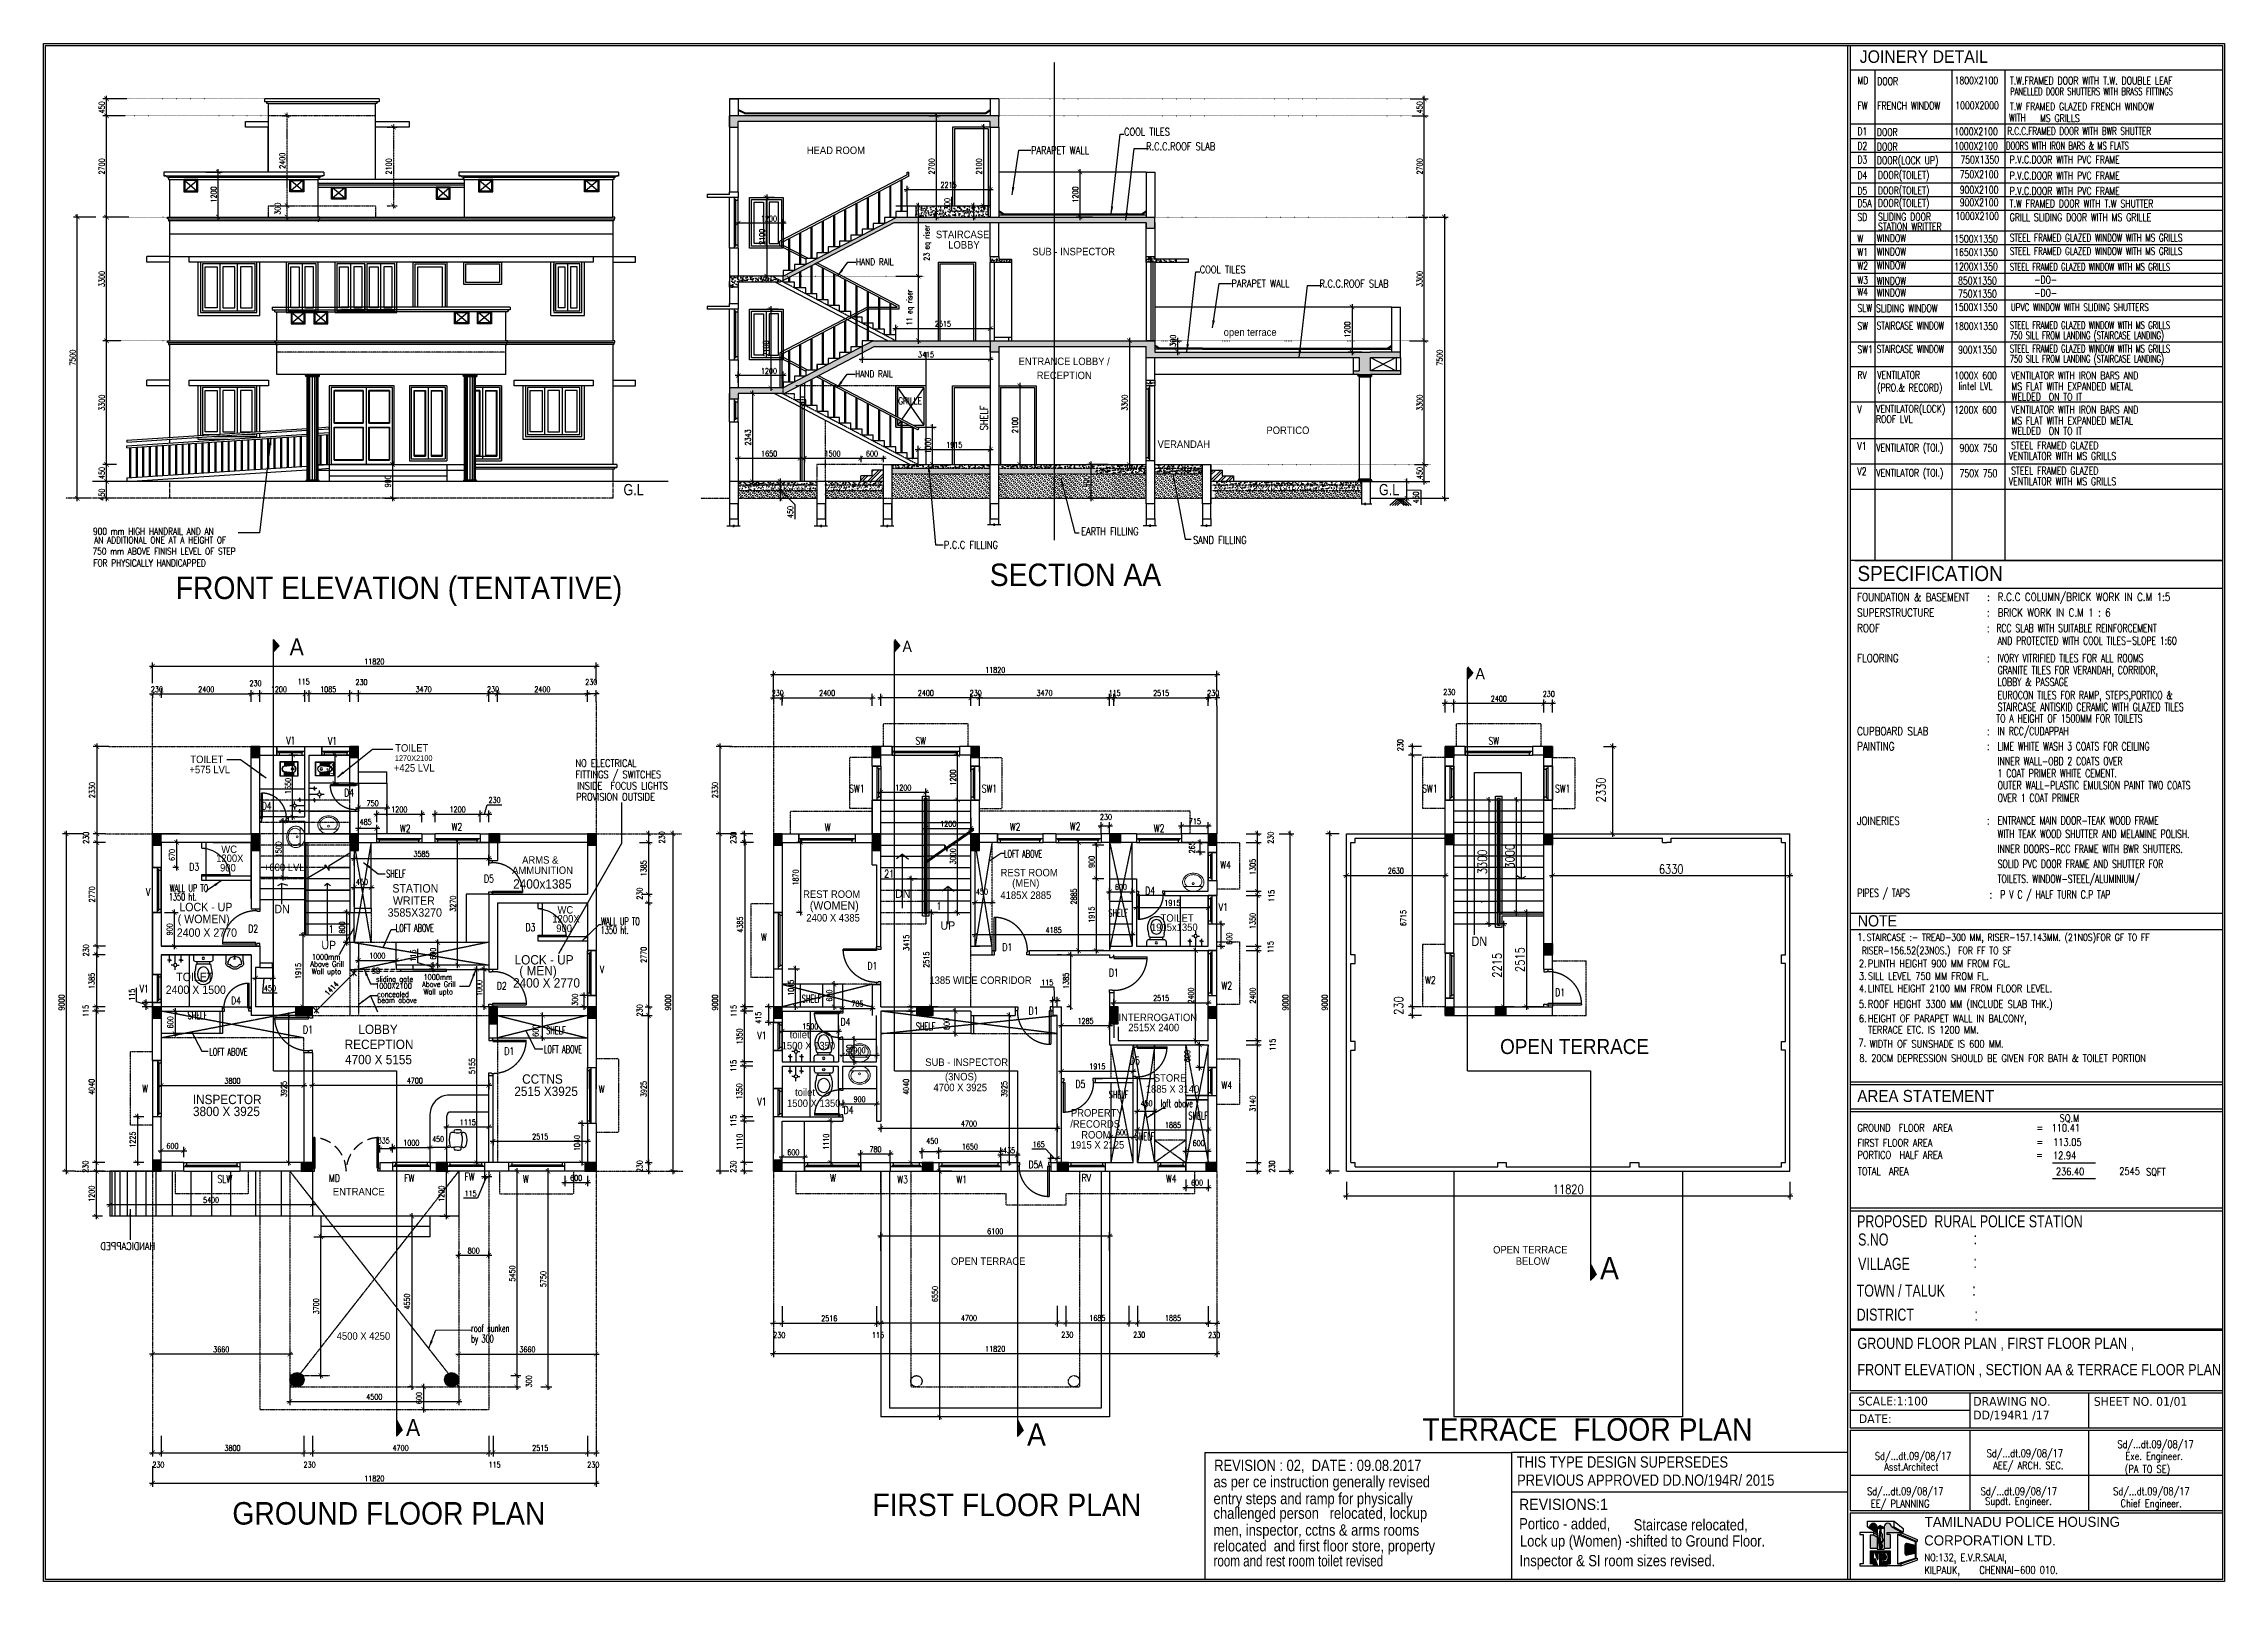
# Model space of a CAD drawing. Header units: millimetres. Extents: x 12977220 to 13113408, y -169657 to -55898.
# Drawn here: x 12977220 to 13035342, y -97083 to -56074 of the extents above; entities that cross this region are included whole.
import ezdxf

# ---------------------------------------------------------------- set-up
doc = ezdxf.new("R2010")
doc.units = ezdxf.units.MM
doc.header["$LTSCALE"] = 3
doc.header["$PDMODE"] = 66
for name, pattern in [('ACAD_ISO07W100', [3, 0, -3]), ('CENTER2', [1.125, 0.75, -0.125, 0.125, -0.125]), ('HIDDEN', [0.375, 0.25, -0.125]), ('HIDDEN2', [0.1875, 0.125, -0.0625])]:
    doc.linetypes.add(name, pattern=pattern)
for name, color, linetype in [('C2', 130, 'Continuous'), ('C3', 2, 'Continuous'), ('CENTER', 40, 'CENTER2'), ('COL', 252, 'Continuous'), ('COLUMN NEW', 112, 'Continuous'), ('DIM', 9, 'Continuous'), ('DIM BREAK', 8, 'Continuous'), ('door', 151, 'Continuous'), ('FUR', 1, 'Continuous'), ('FURN', 6, 'Continuous'), ('hid', 6, 'HIDDEN2'), ('J Text', 6, 'Continuous'), ('Sani', 8, 'Continuous'), ('text', 33, 'Continuous'), ('TITLE', 13, 'Continuous'), ('WAL', 4, 'Continuous'), ('WALL', 7, 'Continuous'), ('WIN', 5, 'Continuous')]:
    doc.layers.add(name, color=color, linetype=linetype)
doc.layers.add('C4', color=210, linetype='Continuous', lineweight=25)
doc.layers.add('Furnitures', color=8, linetype='Continuous', lineweight=5)
doc.styles.add('ARIAL', font='ARIALN.TTF', dxfattribs={"width": 0.8})
doc.styles.add('m', font='MICROSS.TTF', dxfattribs={"width": 0.9, "height": 350})
doc.styles.add('ROMANS', font='romans.shx', dxfattribs={"width": 0.8})
doc.styles.add('RS3', font='romans.shx', dxfattribs={"width": 0.75, "height": 150})
doc.styles.add('rs4', font='romans.shx', dxfattribs={"width": 0.8, "height": 200})
doc.styles.get("Standard").update_dxf_attribs({"font": 'ARIALBD.TTF', "height": 4.5})
doc.styles.add('STYLE1', font='romans.shx', dxfattribs={"width": 0.8})
doc.styles.add('style10', font='MICROSS.TTF', dxfattribs={"width": 0.8, "height": 150})
doc.styles.add('style6', font='romans.shx', dxfattribs={"width": 0.8})
doc.styles.add('text3', font='verdana.TTF', dxfattribs={"width": 0.9, "height": 1.3})
doc.dimstyles.new('ISO-25', dxfattribs={"dimtxt": 2.5, "dimasz": 2.5, "dimexe": 1.25, "dimexo": 0.625, "dimtad": 1, "dimtxsty": 'Standard', "dimcen": 2.5, "dimadec": 0, "dimazin": 0, "dimtfac": 1, "dimtmove": 0, "dimatfit": 3, "dimfxl": 1, "dimarcsym": 0})
pattern_1 = [(45, (10598674.43, 409316.026), (35.3553391, 106.0660172), [50, -50, 0, -50, 0, -50])]
pattern_2 = [(50, (10598674.43, 409316.03), (179.315046, -15.688034), [18.75, -206.25]), (355, (10598674.43, 409316.03), (-34.687833, 188.048033), [15, -165]), (100.4514, (10598689.37, 409314.72), (144.627345, 172.359886), [15.935047, -175.285528]), (46.1842, (10598674.43, 409366.03), (266.810262, -41.379754), [28.125, -309.375]), (96.6356, (10598696.67, 409362.58), (233.665676, 243.529468), [23.902572, -262.92825]), (351.1842, (10598674.43, 409366.03), (233.665486, 243.52965), [22.5, -247.5]), (21, (10598699.43, 409353.53), (149.226763, -100.654723), [18.75, -206.25]), (326, (10598699.43, 409353.53), (60.828833, 181.287511), [15, -165]), (71.4514, (10598711.87, 409345.14), (210.055657, 80.632624), [15.935047, -175.285528]), (37.5, (10598674.43, 409316.026), (3.0399638, 83.2234635), [0, -163, 0, -167.5, 0, -165.625]), (7.5, (10598674.43, 409316.03), (65.7673844, 98.602928), [0, -95.5, 0, -159.25, 0, -63.125]), (327.5, (10598618.68, 409316.026), (133.455609, -5.638718), [0, -62.5, 0, -195, 0, -258.75]), (317.5, (10598593.68, 409316.03), (145.7965423, 25.0262456), [0, -81.25, 0, -129.5, 0, -183.75])]
pattern_3 = [(82.5, (10598674.43, 409316.026), (-70.3506592, 65.8963561), [0, -76, 0, -85, 0, -81.25]), (52.5, (10598674.43, 409316.03), (-37.2068755, 162.3489865), [0, -41, 0, -68.5, 0, -26.25]), (12.5, (10598630.945, 409272.54), (109.9014636, 110.3016192), [0, -25, 0, -90, 0, -117.5]), (2.5, (10598630.94, 409272.54), (75.252108, 137.3131425), [0, -12.5, 0, -59, 0, -67.5])]
pattern_4 = [(45, (10598674.43, 409316.03), (-106.066017, 106.066017), []), (45, (10598745.14, 409316.03), (-106.066017, 106.066017), [])]
pattern_5 = [(50, (11109904.74, 74309.02), (179.315046, -15.688034), [18.75, -206.25]), (355, (11109904.74, 74309.02), (-34.687833, 188.048033), [15, -165]), (100.4514, (11109919.68, 74307.71), (144.627345, 172.359886), [15.935047, -175.285528]), (46.1842, (11109904.74, 74359.02), (266.810262, -41.379754), [28.125, -309.375]), (96.6356, (11109926.97, 74355.57), (233.665676, 243.529468), [23.902572, -262.92825]), (351.1842, (11109904.74, 74359.02), (233.665486, 243.52965), [22.5, -247.5]), (21, (11109929.74, 74346.52), (149.226763, -100.654723), [18.75, -206.25]), (326, (11109929.74, 74346.52), (60.828833, 181.287511), [15, -165]), (71.4514, (11109942.17, 74338.13), (210.055657, 80.632624), [15.935047, -175.285528]), (37.5, (11109904.74, 74309.02), (3.0399638, 83.2234635), [0, -163, 0, -167.5, 0, -165.625]), (7.5, (11109904.74, 74309.02), (65.7673844, 98.602928), [0, -95.5, 0, -159.25, 0, -63.125]), (327.5, (11109848.99, 74309.02), (133.455609, -5.638718), [0, -62.5, 0, -195, 0, -258.75]), (317.5, (11109823.99, 74309.02), (145.796542, 25.0262456), [0, -81.25, 0, -129.5, 0, -183.75])]
pattern_6 = [(50, (11419077.65, 1730.28), (179.315046, -15.688034), [18.75, -206.25]), (355, (11419077.65, 1730.28), (-34.687833, 188.048033), [15, -165]), (100.451444, (11419092.59, 1728.97), (144.627212, 172.359998), [15.935048, -175.285528]), (46.1842, (11419077.65, 1780.28), (266.810333, -41.37982), [28.125, -309.375]), (96.635635, (11419099.88, 1776.83), (233.665486, 243.52965), [23.902586, -262.92844]), (351.184164, (11419077.65, 1780.28), (233.665486, 243.52965), [22.5, -247.5]), (21, (11419102.65, 1767.78), (149.226763, -100.654723), [18.75, -206.25]), (326, (11419102.65, 1767.78), (60.828833, 181.287511), [15, -165]), (71.451445, (11419115.08, 1759.39), (210.055594, 80.632788), [15.935047, -175.285528]), (37.5, (11419077.65, 1730.28), (3.0399638, 83.2234635), [0, -163, 0, -167.5, 0, -165.625]), (7.5, (11419077.65, 1730.28), (65.7673844, 98.602928), [0, -95.5, 0, -159.25, 0, -63.125]), (327.5, (11419021.9, 1730.28), (133.455609, -5.638718), [0, -62.5, 0, -195, 0, -258.75]), (317.5, (11418996.9, 1730.28), (145.796542, 25.026246), [0, -81.25, 0, -129.5, 0, -183.75])]

msp = doc.modelspace()

# ---------------------------------------------------------------- texts
at = {"layer": 'text'}
for s, height, style, width, p in [('JOINERY DETAIL', 334.852, 'm', 0.9, (13025624.3, -56588.1)), ('MD', 200.91, 'rs4', 0.75, (13025562.3, -57159.5)), ('1800X2100', 200.91, 'rs4', 0.75, (13028150.3, -57159)), ('DOOR', 200.91, 'rs4', 0.75, (13026089.5, -57179.6)), ('T.W.FRAMED DOOR WITH T.W. DOUBLE LEAF ', 200.911, 'rs4', 0.75, (13029624.3, -57161.2)), ('PANELLED DOOR SHUTTERS WITH BRASS FITTINGS', 200.911, 'rs4', 0.65, (13029633.4, -57450.2)), ('FW', 200.91, 'rs4', 0.75, (13025562.3, -57828.3)), ('FRENCH WINDOW', 200.911, 'rs4', 0.75, (13026089.5, -57828.7)), ('1000X2000', 200.91, 'rs4', 0.75, (13028169, -57821.9)), (' WITH', 200.91, 'rs4', 0.75, (13029498.3, -58150.8)), ('T.W FRAMED GLAZED FRENCH WINDOW ', 200.911, 'rs4', 0.75, (13029624.3, -57851.2)), ('MS GRILLS', 200.91, 'rs4', 0.75, (13030428.8, -58164)), ('COOL TILES', 200, 'rs4', 0.8, (13006018.2, -58524.2)), ('D1', 200.91, 'rs4', 0.75, (13025560.2, -58514.4)), ('D2', 200.91, 'rs4', 0.75, (13025560.2, -58903)), ('DOOR', 200.91, 'rs4', 0.75, (13026080.3, -58534.4)), ('1000X2100', 200.91, 'rs4', 0.75, (13028140.7, -58516)), ('DOORS WITH IRON BARS & MS FLATS  ', 200.911, 'rs4', 0.65, (13029524.5, -58897.4)), ('R.C.C.FRAMED DOOR WITH BWR SHUTTER', 200.911, 'rs4', 0.7, (13029556, -58506)), ('HEAD ROOM', 200, 'm', 0.9, (12997560.5, -59019.9)), ('PARAPET WALL', 200, 'rs4', 0.8, (13003535.3, -59019.9)), ('R.C.C.ROOF SLAB ', 200, 'rs4', 0.8, (13006606.4, -58914.9)), ('D3', 200.91, 'rs4', 0.75, (13025560.2, -59267.4)), ('DOOR', 200.91, 'rs4', 0.75, (13026080.3, -58923)), ('DOOR(LOCK UP)', 200.911, 'rs4', 0.75, (13026080.3, -59287.4)), ('1000X2100', 200.91, 'rs4', 0.75, (13028140.7, -58904.7)), ('750X1350', 200.91, 'rs4', 0.75, (13028303.8, -59269.1)), ('P.V.C.DOOR WITH PVC FRAME', 200.911, 'rs4', 0.75, (13029619.9, -59267.1)), ('D4', 200.91, 'rs4', 0.75, (13025560.2, -59688.7)), ('DOOR(TOILET)', 200.911, 'rs4', 0.75, (13026109.4, -59680)), ('DOOR(TOILET)', 200.911, 'rs4', 0.75, (13026109.4, -60090.4)), ('750X2100', 200.91, 'rs4', 0.75, (13028288, -59661.6)), ('P.V.C.DOOR WITH PVC FRAME', 200.911, 'rs4', 0.75, (13029619.9, -59694.7)), ('D5', 200.91, 'rs4', 0.75, (13025560.2, -60099.1)), ('D5A', 200.91, 'rs4', 0.75, (13025560.2, -60434.3)), ('DOOR(TOILET)', 200.911, 'rs4', 0.75, (13026109.4, -60425.7)), ('900X2100', 200.91, 'rs4', 0.75, (13028288, -60072)), ('900X2100', 200.91, 'rs4', 0.75, (13028288, -60407.3)), ('T.W FRAMED DOOR WITH T.W SHUTTER ', 200.911, 'rs4', 0.75, (13029619.9, -60440.3)), ('P.V.C.DOOR WITH PVC FRAME', 200.911, 'rs4', 0.75, (13029619.9, -60105.1)), ('SD', 200.91, 'rs4', 0.75, (13025560.2, -60800.1)), ('SLIDING DOOR', 200.911, 'rs4', 0.75, (13026109.4, -60791.4)), ('STATION WRITTER', 200.911, 'rs4', 0.75, (13026109.4, -61052.7)), ('1000X2100', 200.91, 'rs4', 0.75, (13028171.5, -60773.1)), ('GRILL SLIDING DOOR WITH MS GRILLE', 200.911, 'rs4', 0.75, (13029619.9, -60806.1)), ('STAIRCASE ', 200, 'm', 0.9, (13001001.4, -61262.6)), ('LOBBY', 200, 'm', 0.9, (13001329.5, -61540.6)), ('SUB - INSPECTOR', 200, 'm', 0.9, (13003571.7, -61719.7)), ('W', 200.9, 'rs4', 0.75, (13025560.2, -61372.6)), ('W1', 200.91, 'rs4', 0.75, (13025560.2, -61730.8)), ('WINDOW', 200.91, 'rs4', 0.75, (13026076.2, -61363.7)), ('WINDOW', 200.91, 'rs4', 0.75, (13026076.2, -61721.9)), ('1500X1350', 200.91, 'rs4', 0.75, (13028141.4, -61379.5)), ('1650X1350', 200.91, 'rs4', 0.75, (13028141.4, -61737.7)), ('STEEL FRAMED GLAZED WINDOW WITH MS GRILLS ', 200.911, 'rs4', 0.7, (13029624.3, -61351.4)), ('STEEL FRAMED GLAZED WINDOW WITH MS GRILLS ', 200.911, 'rs4', 0.7, (13029624.3, -61709.7)), ('HAND RAIL', 180, 'rs4', 0.8, (12998869.3, -61984.3)), ('COOL TILES', 200, 'rs4', 0.8, (13008033.4, -62199.9)), ('W2 ', 200.91, 'rs4', 0.75, (13025560.2, -62097.3)), ('WINDOW', 200.91, 'rs4', 0.75, (13026076.2, -62086.6)), ('1200X1350', 200.91, 'rs4', 0.75, (13028141.4, -62122)), ('STEEL FRAMED GLAZED WINDOW WITH MS GRILLS ', 200.911, 'rs4', 0.65, (13029624.3, -62128.2)), ('PARAPET WALL', 200, 'rs4', 0.8, (13008877.2, -62570)), ('R.C.C.ROOF SLAB ', 200, 'rs4', 0.8, (13011225.4, -62575.1)), ('W3', 200.91, 'rs4', 0.75, (13025560.2, -62482.7)), ('W4', 200.91, 'rs4', 0.75, (13025560.2, -62795.3)), ('WINDOW', 200.91, 'rs4', 0.75, (13026076.2, -62502.7)), ('WINDOW', 200.91, 'rs4', 0.75, (13026076.2, -62815.4)), (' 850X1350', 200.91, 'rs4', 0.75, (13028141.4, -62497.1)), (' 750X1350', 200.91, 'rs4', 0.75, (13028141.4, -62845.2)), ('-DO-', 200.91, 'rs4', 0.75, (13030274.1, -62472.1)), ('-DO-', 200.91, 'rs4', 0.75, (13030274.1, -62820.1)), ('SLW', 200.91, 'rs4', 0.75, (13025560.2, -63224.5)), ('SLIDING WINDOW', 200.911, 'rs4', 0.75, (13026057.2, -63231.6)), ('1500X1350', 200.91, 'rs4', 0.75, (13028135.4, -63203.4)), ('UPVC WINDOW WITH SLIDING SHUTTERS  ', 200.911, 'rs4', 0.7, (13029648.7, -63203.9)), ('open terrace', 200, 'm', 0.9, (13008670.8, -63868.8)), ('SW', 200.91, 'rs4', 0.75, (13025560.2, -63703.7)), ('STAIRCASE WINDOW', 200.911, 'rs4', 0.7, (13026076.2, -63694.8)), ('1800X1350', 200.91, 'rs4', 0.75, (13028141.4, -63710.6)), ('750 SILL FROM LANDING (STAIRCASE LANDING)', 200.911, 'rs4', 0.65, (13029622, -63955.7)), ('STEEL FRAMED GLAZED WINDOW WITH MS GRILLS ', 200.911, 'rs4', 0.65, (13029624.3, -63682.5)), ('ENTRANCE LOBBY /', 200, 'm', 0.9, (13003203.6, -64646.6)), ('SW1', 200.91, 'rs4', 0.75, (13025560.2, -64329.3)), ('STAIRCASE WINDOW', 200.911, 'rs4', 0.7, (13026076.2, -64320.4)), (' 900X1350', 200.91, 'rs4', 0.75, (13028141.4, -64336.2)), ('750 SILL FROM LANDING (STAIRCASE LANDING)', 200.911, 'rs4', 0.65, (13029622, -64581.4)), ('STEEL FRAMED GLAZED WINDOW WITH MS GRILLS ', 200.911, 'rs4', 0.65, (13029624.3, -64308.2)), ('HAND RAIL', 180, 'rs4', 0.8, (12998848, -64973)), ('RECEPTION', 200, 'm', 0.9, (13003689.1, -65021.6)), ('RV ', 200.91, 'rs4', 0.75, (13025560.2, -65014.6)), ('VENTILATOR', 200.91, 'rs4', 0.75, (13026087.9, -65013)), ('1000X 600', 200.91, 'rs4', 0.75, (13028141.3, -65023.7)), ('lintel LVL', 200.91, 'rs4', 0.75, (13028252.3, -65304.4)), ('VENTILATOR WITH IRON BARS AND ', 200.911, 'rs4', 0.75, (13029659.5, -65024.6)), ('GRILLE', 180, 'rs4', 0.8, (12999996.7, -65693.3)), ('VENTILATOR(LOCK)', 200.911, 'rs4', 0.75, (13026057.2, -65915.4)), ('(PRO.& RECORD)', 200.911, 'rs4', 0.75, (13026087.9, -65348.6)), ('WELDED', 200.91, 'rs4', 0.75, (13029669.8, -65589.2)), ('MS FLAT WITH EXPANDED METAL ', 200.911, 'rs4', 0.75, (13029665.7, -65316.4)), ('ON TO IT', 200.91, 'rs4', 0.75, (13030660.5, -65592.7)), ('V ', 200.91, 'rs4', 0.75, (13025560.2, -65926.4)), ('ROOF LVL', 200.91, 'rs4', 0.75, (13026057.2, -66188.9)), ('1200X 600', 200.91, 'rs4', 0.75, (13028137.7, -65939.9)), ('VENTILATOR WITH IRON BARS AND ', 200.911, 'rs4', 0.75, (13029659.5, -65936.9)), ('MS FLAT WITH EXPANDED METAL ', 200.911, 'rs4', 0.75, (13029665.7, -66228.7)), ('VERANDAH', 200, 'm', 0.9, (13006908.5, -66854.5)), ('PORTICO', 200, 'm', 0.9, (13009809.8, -66484.8)), ('V1', 200.91, 'rs4', 0.75, (13025560.2, -66907.5)), ('VENTILATOR (TOI.)', 200.911, 'rs4', 0.75, (13026061.9, -66948.1)), ('900X 750', 200.91, 'rs4', 0.75, (13028283.7, -66958.8)), ('STEEL FRAMED GLAZED ', 200.911, 'rs4', 0.75, (13029659.5, -66890.2)), ('WELDED', 200.91, 'rs4', 0.75, (13029669.8, -66501.5)), ('ON TO IT', 200.91, 'rs4', 0.75, (13030660.5, -66505)), ('V2', 200.91, 'rs4', 0.75, (13025560.2, -67581)), ('VENTILATOR (TOI.)', 200.911, 'rs4', 0.75, (13026061.9, -67621.6)), (' VENTILATOR WITH MS GRILLS', 200.911, 'rs4', 0.75, (13029493.2, -67173.3)), ('STEEL FRAMED GLAZED ', 200.911, 'rs4', 0.75, (13029659.5, -67563.7)), ('G.L', 300, 'm', 0.8, (12992675, -68117.7)), ('G.L', 300, 'm', 0.8, (13012810.3, -68117.7)), ('750X 750', 200.91, 'rs4', 0.75, (13028283.7, -67632.3)), (' VENTILATOR WITH MS GRILLS', 200.911, 'rs4', 0.75, (13029493.2, -67846.8)), ('900 mm HIGH HANDRAIL AND AN', 180, 'rs4', 0.8, (12978538.2, -69169.7)), ('EARTH FILLING', 200, 'rs4', 0.8, (13004873.3, -69179.3)), ('750 mm ABOVE FINISH LEVEL OF STEP ', 180, 'rs4', 0.8, (12978523, -69701.4)), ('AN ADDITIONAL ONE AT A HEIGHT OF ', 180, 'rs4', 0.8, (12978566.5, -69404.4)), ('P.C.C FILLING', 200, 'rs4', 0.8, (13001215.7, -69542.9)), ('SAND FILLING', 200, 'rs4', 0.8, (13007857.2, -69412)), ('FOR PHYSICALLY HANDICAPPED', 180, 'rs4', 0.8, (12978547.3, -70015.4)), (' FRONT ELEVATION (TENTATIVE)', 600, 'm', 0.9, (12980530.7, -70886.7)), ('SECTION AA', 600, 'm', 0.9, (13002435.8, -70538.9)), ('SPECIFICATION', 401.836, 'm', 0.9, (13025562.6, -70405.2)), ('FOUNDATION & BASEMENT ', 213.851, 'rs4', 0.8, (13025553.1, -70940.7)), (':', 213.9, 'rs4', 0.8, (13029020.7, -70937.9)), ('R.C.C COLUMN/BRICK WORK IN C.M 1:5    ', 213.851, 'rs4', 0.8, (13029298.7, -70937.9)), ('SUPERSTRUCTURE', 213.851, 'rs4', 0.8, (13025553.1, -71354.3)), (':', 213.9, 'rs4', 0.8, (13029014.1, -71354.3)), ('BRICK WORK IN C.M 1 : 6', 213.851, 'rs4', 0.8, (13029298.7, -71354.3)), ('A', 450, 'm', 0.9, (12983777.4, -72384.6)), ('A', 300, 'm', 0.9, (13000111.4, -72299.5)), ('ROOF', 213.85, 'rs4', 0.8, (13025553.1, -71767.6)), (':', 213.9, 'rs4', 0.8, (13029014.1, -71767.6)), ('RCC SLAB WITH SUITABLE REINFORCEMENT', 213.851, 'rs4', 0.7, (13029265, -71767.6)), ('AND PROTECTED WITH COOL TILES-SLOPE 1:60', 213.851, 'rs4', 0.7, (13029298.7, -72103.6)), ('FLOORING', 213.85, 'rs4', 0.8, (13025553.1, -72568.2)), (':', 213.9, 'rs4', 0.8, (13029014.1, -72568.2)), ('IVORY VITRIFIED TILES FOR ALL ROOMS', 213.851, 'rs4', 0.7, (13029298.7, -72568.2)), ('A', 300, 'm', 0.9, (13015383.1, -73028.1)), ('GRANITE TILES FOR VERANDAH, CORRIDOR,', 213.851, 'rs4', 0.7, (13029298.7, -72889.2)), ('LOBBY & PASSAGE', 213.851, 'rs4', 0.7, (13029298.7, -73204.6)), ('STAIRCASE ANTISKID CERAMIC WITH GLAZED TILES  ', 213.851, 'rs4', 0.7, (13029298.7, -73871.6)), ('EUROCON TILES FOR RAMP, STEPS,PORTICO &', 213.851, 'rs4', 0.7, (13029298.7, -73555.3)), ('CUPBOARD SLAB', 213.851, 'rs4', 0.8, (13025553.1, -74516.4)), (':', 213.9, 'rs4', 0.8, (13029014.1, -74516.4)), (' TO A HEIGHT OF 1500MM FOR TOILETS', 213.851, 'rs4', 0.7, (13029162.8, -74176.4)), ('IN RCC/CUDAPPAH', 213.851, 'rs4', 0.7, (13029298.7, -74516.4)), ('V1', 200, 'RS3', 0.75, (12983686.6, -74760.9)), ('V1', 200, 'RS3', 0.75, (12984797.7, -74770.2)), ('TOILET', 200, 'm', 0.9, (12986591.5, -74955.1)), ('SW', 200, 'RS3', 0.75, (13000455.3, -74767.7)), ('SW', 200, 'RS3', 0.75, (13015727, -74767.7)), ('PAINTING', 213.85, 'rs4', 0.8, (13025553.1, -74920.4)), (':', 213.9, 'rs4', 0.8, (13029014.1, -74911.8)), ('LIME WHITE WASH 3 COATS FOR CEILING', 213.851, 'rs4', 0.7, (13029298.7, -74920.4)), ('+575 LVL', 200, 'm', 0.9, (12981106, -75532.9)), ('TOILET', 200, 'm', 0.9, (12981130.6, -75259.9)), ('+425 LVL', 200, 'm', 0.9, (12986556.7, -75488.1)), ('1270X2100', 150, 'm', 0.9, (12986581, -75203.4)), ('FITTINGS / SWITCHES', 200, 'rs4', 0.8, (12991393.3, -75663.1)), ('NO ELECTRICAL ', 200, 'rs4', 0.8, (12991394.8, -75364.6)), ('INNER WALL-OBD 2 COATS OVER ', 213.851, 'rs4', 0.7, (13029298.7, -75316.8)), ('1 COAT PRIMER WHITE CEMENT.', 213.851, 'rs4', 0.7, (13029298.7, -75639.7)), ('D4', 200, 'RS3', 0.75, (12985231.4, -76150.4)), ('PROVISION OUTSIDE', 200, 'rs4', 0.8, (12991414.4, -76262.4)), ('INSIDE  FOCUS LIGHTS ', 200, 'rs4', 0.8, (12991439.2, -75967.2)), ('SW1 ', 200, 'RS3', 0.75, (12998689, -76041.6)), ('SW1 ', 200, 'RS3', 0.75, (13002222.9, -76041.6)), ('SW1', 200, 'RS3', 0.75, (13013960.8, -76041.6)), ('SW1', 200, 'RS3', 0.75, (13017502.9, -76041.6)), ('OUTER WALL-PLASTIC EMULSION PAINT TWO COATS ', 213.851, 'rs4', 0.7, (13029298.7, -75960)), ('OVER 1 COAT PRIMER  ', 213.851, 'rs4', 0.7, (13029298.7, -76295.8)), ('D4', 200, 'RS3', 0.75, (12983033.8, -76500.4)), ('JOINERIES', 213.85, 'rs4', 0.8, (13025553.1, -76906.4)), ('ENTRANCE MAIN DOOR-TEAK WOOD FRAME', 213.851, 'rs4', 0.7, (13029298.7, -76898.5)), ('W2', 200, 'RS3', 0.75, (12986717.2, -77106.5)), ('W2', 200, 'RS3', 0.75, (12988094.7, -77061.5)), ('W ', 200, 'RS3', 0.75, (12998040, -77072.5)), ('W2', 200, 'RS3', 0.75, (13002973.5, -77059)), ('W2', 200, 'RS3', 0.75, (13004572.5, -77048.7)), ('W2', 200, 'RS3', 0.75, (13006810.1, -77099.6)), (':', 213.9, 'rs4', 0.8, (13029014.1, -76898.5)), ('WITH TEAK WOOD SHUTTER AND MELAMINE POLISH.', 213.851, 'rs4', 0.7, (13029298.7, -77255.1)), ('1200X', 200, 'm', 0.9, (12981819.2, -77898.1)), ('WC', 200, 'm', 0.9, (12981955.9, -77659.3)), ('ARMS &', 200, 'm', 0.9, (12989974.4, -77944)), ('LOFT ABOVE', 200, 'rs4', 0.6, (13002817.4, -77778.9)), ('W4', 200, 'RS3', 0.75, (13008580.2, -78073.5)), ('SOLID PVC DOOR FRAME AND SHUTTER FOR ', 213.851, 'rs4', 0.7, (13029298.7, -78054.9)), ('INNER DOORS-RCC FRAME WITH BWR SHUTTERS.', 213.851, 'rs4', 0.7, (13029298.7, -77655)), ('D3', 200, 'RS3', 0.75, (12981103.3, -78125.5)), ('900', 200, 'm', 0.9, (12981922.9, -78150.5)), ('+600 LVL', 200, 'm', 0.9, (12983092.1, -78139)), ('SHELF', 200, 'rs4', 0.6, (12986351.1, -78307.1)), ('D5', 200, 'RS3', 0.75, (12988958.2, -78444)), ('AMMUNITION', 200, 'm', 0.9, (12989707.9, -78218.6)), (' 2400x1385', 250, 'm', 0.9, (12989648.4, -78608.8)), ('21', 200, 'RS3', 0.75, (12999625.1, -78310.5)), ('REST ROOM', 200, 'm', 0.9, (13002726.5, -78281.7)), ('(MEN)', 200, 'm', 0.9, (13003032.6, -78556.1)), ('TOILETS. WINDOW-STEEL/ALUMINIUM/ ', 213.851, 'rs4', 0.7, (13029298.7, -78454.8)), ('V', 200, 'RS3', 0.75, (12979947.1, -78800.2)), ('1350 ht.', 200, 'rs4', 0.6, (12980559.7, -78928.4)), ('WALL UP TO', 200, 'rs4', 0.6, (12980580.5, -78694.9)), ('LOCK - UP', 225, 'm', 0.9, (12980837.3, -79211.4)), ('DN', 225, 'm', 0.9, (12983371.4, -79264.1)), ('STATION ', 225, 'm', 0.9, (12986515.3, -78714)), ('WRITER', 225, 'm', 0.9, (12986530.1, -79040.2)), ('REST ROOM', 200, 'm', 0.9, (12997462.7, -78854.4)), ('(WOMEN)', 225, 'm', 0.9, (12997640.8, -79168.2)), ('DN', 225, 'm', 0.9, (12999912.9, -78854.7)), ('1', 200, 'RS3', 0.75, (13001015.6, -79172.5)), ('4185X 2885', 200, 'm', 0.9, (13002720.8, -78883.3)), ('D4', 200, 'RS3', 0.75, (13006578.8, -78764.4)), ('V1', 200, 'RS3', 0.75, (13008538.1, -79203.5)), ('PIPES / TAPS', 213.851, 'rs4', 0.7, (13025560.2, -78828.9)), (':', 213.9, 'rs4', 0.7, (13029085.2, -78871.3)), ('P V C / HALF TURN C.P TAP', 213.851, 'rs4', 0.7, (13029369.8, -78871.3)), ('( WOMEN)', 225, 'm', 0.9, (12980794.4, -79530.4)), ('D2', 200, 'RS3', 0.75, (12982675.3, -79775.3)), ('1', 200, 'RS3', 0.75, (12984818.3, -79791.2)), ('3585X3270', 225, 'm', 0.9, (12986389.5, -79357.3)), ('LOFT ABOVE', 200, 'rs4', 0.6, (12986607.5, -79758.8)), ('D3', 200, 'RS3', 0.75, (12990063.3, -79740.5)), ('1200X', 200, 'm', 0.9, (12990779.2, -79513.1)), ('900', 200, 'm', 0.9, (12990882.9, -79765.5)), ('WC', 200, 'm', 0.9, (12990915.9, -79274.3)), ('WALL UP TO', 200, 'rs4', 0.6, (12992082, -79579.3)), ('1350 ht.', 200, 'rs4', 0.6, (12992069.2, -79812.8)), ('2400 X 4385', 200, 'm', 0.9, (12997548, -79485.9)), ('UP', 225, 'm', 0.9, (13001122.3, -79704.4)), ('SHELF', 200, 'rs4', 0.6, (13005600.3, -79355.2)), ('1915x1350', 200, 'm', 0.9, (13006733.9, -79739.6)), ('TOILET', 200, 'm', 0.9, (13006990.1, -79490.7)), ('NOTE', 299.93, 'm', 0.9, (13025571.9, -79617.4)), ('2400 X 2770', 225, 'm', 0.9, (12980769.5, -79892.9)), ('UP', 225, 'm', 0.9, (12984622.7, -80225.2)), ('W ', 200, 'RS3', 0.75, (12996339.9, -80004.4)), ('D1', 200, 'RS3', 0.75, (13002772.5, -80269.5)), ('1.', 199.95, 'rs4', 0.8, (13025560.2, -79998.2)), ('  RISER-156.52(23NOS.)  FOR FF TO SF ', 187.852, 'rs4', 0.8, (13025470.5, -80352.2)), ('STAIRCASE :- TREAD-300 MM, RISER-157.143MM. (21N0S)FOR GF TO FF ', 187.852, 'rs4', 0.8, (13025809.7, -80000.5)), (' Above Grill', 150, 'rs4', 0.8, (12984244.8, -80692.8)), ('Wall upto', 150, 'rs4', 0.8, (12984369.6, -80891.5)), ('1000mm', 150, 'rs4', 0.8, (12984370.4, -80504.2)), ('SD', 150, 'rs4', 0.8, (12985968.8, -80871.5)), ('LOCK - UP', 250, 'm', 0.9, (12989773.2, -80631.4)), ('( MEN)', 250, 'm', 0.9, (12989900.3, -80922.9)), ('V', 200, 'RS3', 0.75, (12992044.9, -80865.2)), ('D1', 200, 'RS3', 0.75, (12999177, -80768)), ('D1', 200, 'RS3', 0.75, (13005613.2, -80949.3)), ('2.', 199.95, 'rs4', 0.8, (13025601.4, -80706.7)), ('PLINTH HEIGHT 900 MM FROM FGL.', 199.951, 'rs4', 0.8, (13025842.4, -80706.7)), ('V1', 200, 'RS3', 0.75, (12979780.4, -81376.7)), ('2400 X 1500', 225, 'm', 0.9, (12980473.9, -81417.1)), ('TOILET', 225, 'm', 0.9, (12980754.9, -81075.2)), ('1000X2100', 150, 'rs4', 0.8, (12986058.4, -81274.8)), ('sliding gate', 150, 'rs4', 0.8, (12986081.1, -81095.9)), ('concealed ', 150, 'rs4', 0.8, (12986107.8, -81498.9)), (' Above Grill', 150, 'rs4', 0.8, (12987222.4, -81230.8)), ('Wall upto', 150, 'rs4', 0.8, (12987347.2, -81429.5)), ('1000mm', 150, 'rs4', 0.8, (12987348, -81042.1)), ('D2', 200, 'RS3', 0.75, (12989298.9, -81300.2)), ('2400 X 2770', 250, 'm', 0.9, (12989732.8, -81246.7)), ('1385 WIDE CORRIDOR', 200, 'm', 0.9, (13000827.8, -81150.9)), (' W2', 200, 'RS3', 0.75, (13008510.2, -81295.2)), ('W2', 200, 'RS3', 0.75, (13014039.3, -81148.9)), ('D1', 200, 'RS3', 0.75, (13017506.9, -81474.3)), ('3.', 199.95, 'rs4', 0.8, (13025601.4, -81041)), ('4.', 199.95, 'rs4', 0.8, (13025601.4, -81371.5)), ('SILL LEVEL 750 MM FROM FL.', 199.951, 'rs4', 0.8, (13025842.4, -81041)), ('LINTEL HEIGHT 2100 MM FROM FLOOR LEVEL.', 199.951, 'rs4', 0.8, (13025842.4, -81371.5)), ('SHELF', 200, 'rs4', 0.6, (12981060.1, -82085.2)), ('D4', 200, 'RS3', 0.75, (12982217, -81693.6)), ('beam above', 150, 'rs4', 0.8, (12986117.6, -81657.4)), ('SHELF', 200, 'rs4', 0.6, (12997427.1, -81643.7)), ('D1', 200, 'RS3', 0.75, (13003473.1, -81963)), ('INTERROGATION', 200, 'm', 0.9, (13005867.9, -82142.2)), ('5.', 199.95, 'rs4', 0.8, (13025601.4, -81786.4)), ('ROOF HEIGHT 3300 MM (INCLUDE SLAB THK.)', 199.951, 'rs4', 0.8, (13025842.4, -81786.4)), ('D1', 200, 'RS3', 0.75, (12984133.9, -82467.5)), (' LOBBY ', 250, 'm', 0.9, (12985521.8, -82484.7)), ('SHELF', 200, 'rs4', 0.6, (12990615.3, -82487.5)), ('V1', 200, 'RS3', 0.75, (12996243.7, -82624.2)), ('toilet', 200, 'm', 0.9, (12997105.2, -82599.6)), ('D4', 200, 'RS3', 0.75, (12998459.1, -82260)), ('SHELF', 200, 'rs4', 0.6, (13000468.7, -82381)), ('2515X 2400', 200, 'm', 0.9, (13006129.8, -82411.6)), ('6.', 199.95, 'rs4', 0.8, (13025601.4, -82172.8)), ('TERRACE ETC. IS 1200 MM.', 199.951, 'rs4', 0.8, (13025842.4, -82474.8)), ('HEIGHT OF PARAPET WALL IN BALCONY,', 199.951, 'rs4', 0.8, (13025842.4, -82172.8)), ('LOFT ABOVE', 200, 'rs4', 0.6, (12981637.9, -83058.9)), ('4700 X 5155', 250, 'm', 0.9, (12985254.6, -83290.9)), ('RECEPTION', 250, 'm', 0.9, (12985243.8, -82886.3)), ('D1', 200, 'RS3', 0.75, (12989499.3, -83041.6)), ('LOFT ABOVE', 200, 'rs4', 0.6, (12990556, -82994)), ('1500 X 1350', 200, 'm', 0.9, (12996889.9, -82894.4)), ('D5', 200, 'RS3', 0.75, (13006175.3, -83294.1)), ('OPEN TERRACE', 400, 'm', 0.9, (13016038.9, -83018.8)), ('7.', 199.95, 'rs4', 0.8, (13025587.8, -82816.1)), ('8.', 199.95, 'rs4', 0.8, (13025612.2, -83229.1)), ('WIDTH OF SUNSHADE IS 600 MM.', 199.951, 'rs4', 0.8, (13025886.4, -82848.2)), ('20CM DEPRESSION SHOULD BE GIVEN FOR BATH & TOILET PORTION', 199.951, 'rs4', 0.8, (13025929.9, -83230.8)), ('CCTNS', 250, 'm', 0.9, (12989974.4, -83811)), ('SUB - INSPECTOR', 200, 'm', 0.9, (13000718, -83336.4)), ('(3NOS)', 200, 'm', 0.9, (13001244, -83722.1)), ('STORE', 200, 'm', 0.9, (13006810.8, -83756.3)), ('INSPECTOR', 250, 'm', 0.9, (12981196, -84354.8)), ('2515 X3925', 250, 'm', 0.9, (12989764.8, -84138.2)), ('W', 200, 'RS3', 0.75, (12992016, -84054.2)), ('V1', 200, 'RS3', 0.75, (12996243.7, -84389.2)), ('1500 X 1350', 200, 'm', 0.9, (12997032.8, -84431.8)), ('toilet', 200, 'm', 0.9, (12997248.1, -84137)), ('4700 X 3925', 200, 'm', 0.9, (13000937.7, -84010.4)), ('D5', 200, 'RS3', 0.75, (13004720.4, -83918.1)), ('SHELF', 200, 'rs4', 0.6, (13005609.2, -84199.1)), ('1885 X 3140', 200, 'm', 0.9, (13006595.5, -84051.1)), ('loft above', 200, 'rs4', 0.6, (13006992.5, -84435.2)), (' W4', 200, 'RS3', 0.75, (13008510.2, -83949.8)), ('AREA STATEMENT', 320.777, 'm', 0.9, (13025560.2, -84297)), ('3800 X 3925', 250, 'm', 0.9, (12981201.1, -84674.1)), ('D4', 200, 'RS3', 0.75, (12998541.5, -84612.5)), ('/RECORDS', 200, 'm', 0.9, (13004582.2, -84984)), ('PROPERTY ', 200, 'm', 0.9, (13004598.8, -84686.7)), ('SHELF', 200, 'rs4', 0.6, (13007732.3, -84760.9)), ('1915 X 2125', 200, 'm', 0.9, (13004595.5, -85541.1)), ('ROOM', 200, 'm', 0.9, (13004873.8, -85273.1)), ('SHELF', 200, 'rs4', 0.6, (13006303, -85311.7)), ('D5A ', 200, 'RS3', 0.75, (13003469.6, -86066.5)), ('SLW ', 200, 'RS3', 0.75, (12981853.2, -86451.9)), ('MD', 200, 'RS3', 0.75, (12984827.2, -86427.3)), ('ENTRANCE', 200, 'm', 0.9, (12984928.9, -86787.6)), ('FW ', 200, 'RS3', 0.75, (12986833.1, -86427.3)), ('FW ', 200, 'RS3', 0.75, (12988437.6, -86390.4)), (' W ', 200, 'RS3', 0.75, (12989892.9, -86451.9)), (' W ', 200, 'RS3', 0.75, (12998080, -86423.2)), (' W3', 200, 'RS3', 0.75, (12999868.9, -86464.9)), (' W1', 200, 'RS3', 0.75, (13001445.6, -86464.9)), ('RV ', 200, 'RS3', 0.75, (13004886.6, -86418.3)), (' W4', 200, 'RS3', 0.75, (13007031.3, -86444.6)), ('PROPOSED  RURAL POLICE STATION', 320.856, 'ARIAL', 0.9, (13025553.1, -87640)), ('OPEN TERRACE', 200, 'm', 0.9, (13015851.7, -88337.8)), ('S.NO', 320.86, 'ARIAL', 0.9, (13025580, -88125.7)), (': ', 320.86, 'ARIAL', 0.9, (13028657.6, -88098.2)), ('OPEN TERRACE', 200, 'm', 0.9, (13001403.4, -88642.6)), ('BELOW', 200, 'm', 0.9, (13016455.3, -88639.9)), ('A', 600, 'm', 0.9, (13018702.1, -89029)), ('VILLAGE', 320.86, 'ARIAL', 0.9, (13025580, -88774.2)), (': ', 320.86, 'ARIAL', 0.9, (13028652.7, -88725)), ('TOWN / TALUK', 320.856, 'ARIAL', 0.9, (13025543.3, -89489.3)), ('  :  ', 320.86, 'ARIAL', 0.9, (13028439.7, -89463.8)), ('DISTRICT', 320.86, 'ARIAL', 0.9, (13025543.3, -90128.7)), (':  ', 320.86, 'ARIAL', 0.9, (13028678.7, -90128.7)), ('4500 X 4250', 200, 'm', 0.9, (12985031, -90639.1)), ('roof sunken  ', 200, 'rs4', 0.6, (12988614, -90431.2)), ('by 300', 200, 'rs4', 0.6, (12988614, -90709.3)), ('A', 450, 'm', 0.9, (12986879.3, -93204.7)), ('A', 600, 'm', 0.9, (13003430.4, -93466.8)), ('TERRACE  FLOOR PLAN', 600, 'm', 0.9, (13013963.7, -93329.9)), (' FIRST FLOOR PLAN', 600, 'm', 0.9, (12999098.2, -95341.2)), (' GROUND FLOOR PLAN', 600, 'm', 0.9, (12982041.1, -95567.6)), ('REVISIONS:1 ', 300, 'm', 0.9, (13016543.1, -95178)), ('room and rest room toilet revised', 300, 'ARIAL', 0.9, (13008400.7, -96683.1))]:
    msp.add_text(s, height=height, dxfattribs=dict(at, style=style, width=width)).set_placement(p)
at = {"layer": 'text', "style": 'rs4', "width": 0.8}
msp.add_text('SHELF', height=200, rotation=90, dxfattribs=at).set_placement((13002381.2, -66387.6))
at = {"layer": 'text', "style": 'ARIAL'}
for s, height, p in [('DN', 250, (13015278.3, -80135.8)), ('REVISION : 02,  DATE : 09.08.2017', 300, (13008419.2, -94138.3)), ('THIS TYPE DESIGN SUPERSEDES', 300, (13016481.6, -94048)), ('as per ce instruction generally revised', 300, (13008400.7, -94573.1)), ('entry steps and ramp for physically ', 300, (13008400.7, -95023.1)), ('PREVIOUS APPROVED DD.NO/194R/ 2015', 300, (13016492.7, -94531.8)), ('challenged person   relocated, lockup  ', 300, (13008400.7, -95413.1)), ('men, inspector, cctns & arms rooms  ', 300, (13008400.7, -95863.1)), (' Portico - added,', 300, (13016452.9, -95694.3)), ('Lock up (Women) -shifted to Ground Floor.  ', 300, (13016569.4, -96153.3)), (' Staircase relocated, ', 300, (13019504.4, -95722.4)), ('relocated  and first floor store, property ', 300, (13008400.7, -96283.1)), ('Inspector & SI room sizes revised.', 300, (13016555.7, -96678.5))]:
    msp.add_text(s, height=height, dxfattribs=at).set_placement(p)
at = {"layer": 'text', "text_generation_flag": 4}
for s, style, width, p in [(' W ', 'RS3', 0.75, (12980105.7, -84044.4)), ('HANDICAPPED', 'rs4', 0.8, (12980191.7, -88241.4))]:
    msp.add_text(s, height=200, rotation=180, dxfattribs=dict(at, style=style, width=width)).set_placement(p)
at = {"layer": 'text', "color": 6, "style": 'style10'}
for s, height, width, p in [('GROUND FLOOR PLAN , FIRST FLOOR PLAN , ', 300.832, 0.8, (13025560.2, -90883.3)), ('FRONT ELEVATION , SECTION AA & TERRACE FLOOR PLAN', 300.832, 0.8, (13025560.2, -91585.5)), ('CORPORATION LTD.', 267.406, 0.95, (13027340.6, -96123.3)), ('TAMILNADU POLICE HOUSING', 267.406, 0.95, (13027354.8, -95628))]:
    msp.add_text(s, height=height, dxfattribs=dict(at, width=width)).set_placement(p)
at = {"layer": 'TITLE', "color": 6, "style": 'style6', "width": 0.8}
for s, height, p in [(' SQ.M', 200.55, (13030840.5, -84830.5)), ('GROUND  FLOOR  AREA', 200.555, (13025560.2, -85086.4)), ('FIRST FLOOR AREA', 200.555, (13025560.2, -85488)), ('=', 200.6, (13030337.3, -85085.2)), ('=', 200.6, (13030337.3, -85465.4)), ('  110.41', 200.55, (13030517.3, -85086.4)), (' 113.05', 200.55, (13030669.3, -85471.4)), ('PORTICO  HALF AREA', 200.555, (13025560.2, -85810.9)), ('=', 200.6, (13030326.5, -85812.9)), ('     12.94', 200.55, (13030176.8, -85822.9)), ('TOTAL  AREA       ', 200.555, (13025570.9, -86247.5)), ('236.40', 200.55, (13030851.8, -86253.7)), ('2545', 200.55, (13032539.9, -86244.3)), ('SQFT', 200.55, (13033255, -86261.2)), ('Sd/...dt.09/08/17', 200.555, (13029006.5, -93766.9)), ('Sd/...dt.09/08/17', 200.555, (13032488.9, -93525.6)), ('Sd/...dt.09/08/17', 200.555, (13026028.3, -93836.9)), ('Asst.Architect', 200.555, (13026278.3, -94126.9)), ('AEE/ ARCH. SEC.', 200.555, (13029182.7, -94091.6)), ('(PA TO SE)', 200.55, (13032687.7, -94187.1)), ('Exe. Engineer.', 200.555, (13032703.6, -93838.7)), ('Sd/...dt.09/08/17', 200.555, (13025818.3, -94779.2)), ('Sd/...dt.09/08/17', 200.555, (13028846.5, -94779.2)), ('Sd/...dt.09/08/17', 200.555, (13032378.9, -94779.2)), ('EE/ PLANNING', 200.555, (13025920.3, -95108.7)), ('Supdt. Engineer.  ', 200.555, (13028966.9, -95044.2)), ('Chief Engineer.', 200.555, (13032575.4, -95099.8)), ('NO:132, E.V.R.SALAI,', 200.555, (13027346.1, -96545.9)), ('KILPAUK, ', 200.55, (13027346.1, -96883.1)), ('CHENNAI-600 010.', 200.555, (13028811.3, -96878.2))]:
    msp.add_text(s, height=height, dxfattribs=at).set_placement(p)
at = {"layer": 'TITLE', "color": 6, "width": 3221.477, "attachment_point": 1, "style": 'text3'}
for s, insert, char_height in [('SCALE:1:100', (13025584.4, -92156.2), 233.981), ('DRAWING NO.', (13028649, -92164.8), 233.981), ('\\A1;SHEET NO. {\\H1x;01/01}', (13031861.9, -92164.8), 233.981), ('DATE:', (13025599.6, -92626.6), 233.98), ('DD/194R1 /17', (13028649, -92529.6), 233.981)]:
    msp.add_mtext(s, dxfattribs=dict(at, insert=insert, char_height=char_height))

# ---------------------------------------------------------------- blocks, each defined once
blk = doc.blocks.new('Logo')
for points in [[(277.93, 34.5), (277.93, 35.54, 0.933082), (276.26, 35.54)], [(278.78, 35.11), (278.65, 35.11), (278.63, 34.86), (278.76, 34.83)], [(284.65, 31.81, 0.490415), (284.11, 31.4), (284.11, 29.63, 0.479267), (284.64, 29.21), (286.42, 29.6), (286.42, 28.61), (286.57, 28.61), (286.57, 32.22), (286.42, 32.28), (286.42, 31.36)]]:
    blk.add_hatch(color=256).paths.add_polyline_path(points)
h = blk.add_hatch(color=256)
h.paths.add_polyline_path([(281.18, 35.54, 0.933082), (279.5, 35.54), (279.5, 30.78), (280.88, 30.78), (280.88, 33.85), (280.22, 33.85), (280.22, 34.27), (283.23, 34.27), (283.43, 34.19), (283.48, 34.3)])
h.paths.add_polyline_path([(277.93, 33.28), (277.24, 33.77), (276.43, 33.77), (276.43, 30.78), (277.93, 30.78)])
h = blk.add_hatch(color=256)
h.paths.add_polyline_path([(278.74, 35.8, 0.266001), (278.5, 35.78), (277.93, 35.41), (277.93, 35.26), (278.11, 35.25), (278.14, 35.14), (278.56, 35.14), (278.56, 35.11), (278.87, 35.11), (278.88, 35.14), (279.29, 35.14), (279.31, 35.26), (279.5, 35.27), (279.5, 35.43)])
h.paths.add_polyline_path([(278.16, 32.62), (278.4, 30.95, 0.515742), (278.77, 30.76), (279.03, 30.9, 0.377912), (279.15, 31.21), (278.69, 32.47, 0.46565), (278.54, 33.1), (278.78, 34.82), (278.58, 34.87)])
h.paths.add_polyline_path([(278.45, 32.48), (278.96, 31.21, -0.383339), (278.9, 31.05), (278.76, 30.97, -0.525535), (278.57, 31.07), (278.4, 32.47, -0.878606)], flags=16)
h = blk.add_hatch(color=256)
h.paths.add_polyline_path([(280.88, 30.24), (276.43, 30.24), (276.43, 27.3), (277.16, 27.3), (277.16, 26.84), (280.2, 26.84), (280.2, 27.3), (280.88, 27.3)])
h.paths.add_polyline_path([(280.3, 29.27), (280.3, 28.35, -0.414214), (279.8, 27.85), (279.41, 27.85, 0.414214), (279.31, 27.75), (279.31, 26.96, -0.414214), (279.21, 26.86), (279.09, 26.86, -0.414214), (278.99, 26.96), (278.99, 29.67, -0.414214), (279.09, 29.77), (279.26, 29.77), (279.8, 29.77, -0.414214)], flags=16)
h.paths.add_polyline_path([(279.97, 28.99), (279.97, 28.63, -0.414214), (279.47, 28.13), (279.41, 28.13, -0.414214), (279.31, 28.23), (279.31, 29.39, -0.414214), (279.41, 29.49), (279.47, 29.49, -0.414214)], flags=0)
h.paths.add_polyline_path([(278.47, 29.77), (278.47, 26.84), (278.04, 26.84), (277.54, 28.43, 0.842453), (277.39, 28.4), (277.39, 27.54), (277.04, 27.54), (277.04, 29.77), (277.47, 29.77), (277.97, 28.32, 0.845688), (278.12, 28.34), (278.12, 29.77)], flags=16)
for p, q in [((277.24, 34.27), (274.13, 34.27)), ((274.13, 34.27), (274.13, 33.85)), ((275.79, 36.78), (281.73, 36.78)), ((275.79, 35.54), (275.79, 36.78)), ((275.79, 35.54), (277.93, 34.21)), ((275.79, 35.54), (276.26, 35.54)), ((276.26, 35.54), (277.93, 34.5)), ((277.24, 34.27), (277.93, 33.79)), ((277.24, 33.77), (277.24, 34.27)), ((277.93, 35.41), (278.5, 35.78)), ((277.93, 35.54), (277.93, 30.58)), ((277.93, 35.26), (278.11, 35.25)), ((278.11, 35.25), (278.14, 35.14)), ((278.14, 35.14), (278.56, 35.14)), ((278.58, 34.87), (278.16, 32.62)), ((278.78, 34.82), (278.54, 33.1)), ((278.56, 35.14), (278.56, 35.11)), ((278.56, 35.11), (278.87, 35.11)), ((278.58, 34.87), (278.78, 34.82)), ((278.65, 35.11), (278.63, 34.86)), ((278.74, 35.8), (279.5, 35.43)), ((278.84, 34.35), (278.74, 34.59)), ((278.85, 34.35), (278.75, 34.59)), ((278.85, 34.35), (278.75, 34.59)), ((278.78, 35.11), (278.76, 34.83)), ((278.86, 34.35), (278.76, 34.59)), ((278.86, 34.35), (278.76, 34.59)), ((278.87, 34.36), (278.77, 34.6)), ((278.88, 34.36), (278.78, 34.6)), ((278.87, 35.11), (278.88, 35.14)), ((279.29, 35.14), (278.88, 35.14)), ((279.31, 35.26), (279.29, 35.14)), ((279.5, 35.27), (279.31, 35.26)), ((279.5, 35.54), (279.5, 30.58)), ((280.22, 33.85), (280.22, 34.27)), ((280.22, 34.27), (283.23, 34.27)), ((281.18, 35.54), (281.73, 35.54)), ((281.18, 35.54), (283.48, 34.3)), ((281.73, 36.78), (283.72, 35.15)), ((281.73, 35.54), (281.73, 36.78)), ((281.73, 35.54), (283.72, 34.33)), ((283.23, 34.27), (286.85, 32.75)), ((283.23, 34.27), (283.23, 33.85)), ((283.48, 34.3), (283.43, 34.19)), ((283.48, 34.3), (283.72, 34.33)), ((283.72, 35.15), (283.72, 34.33)), ((274.13, 33.85), (274.85, 33.85)), ((274.85, 33.85), (274.85, 27.3)), ((276.43, 33.77), (276.43, 30.78)), ((276.43, 33.77), (277.24, 33.77)), ((276.43, 30.78), (277.93, 30.78)), ((276.43, 30.24), (280.88, 30.24)), ((276.43, 30.24), (276.43, 27.3)), ((277.47, 29.77), (277.04, 29.77)), ((277.04, 29.77), (277.04, 27.54)), ((277.24, 33.77), (277.93, 33.28)), ((277.47, 29.77), (277.97, 28.32)), ((277.93, 30.58), (279.5, 30.58)), ((278.12, 29.77), (278.47, 29.77)), ((278.12, 29.77), (278.12, 28.34)), ((278.16, 32.62), (278.4, 30.95)), ((278.4, 32.47), (278.57, 31.07)), ((278.45, 32.48), (278.96, 31.21)), ((278.47, 29.77), (278.47, 26.84)), ((278.69, 32.47), (279.15, 31.21)), ((278.76, 30.97), (278.9, 31.05)), ((278.77, 30.76), (279.03, 30.9)), ((278.99, 29.67), (278.99, 26.96)), ((279.09, 29.77), (279.26, 29.77)), ((279.26, 29.77), (279.8, 29.77)), ((279.31, 29.39), (279.31, 28.23)), ((279.41, 29.49), (279.47, 29.49)), ((279.5, 30.78), (280.88, 30.78)), ((280.88, 33.85), (280.22, 33.85)), ((280.3, 29.27), (280.3, 28.35)), ((280.88, 33.85), (280.88, 30.78)), ((280.88, 30.24), (280.88, 27.3)), ((282.51, 33.85), (286.57, 32.22)), ((282.51, 33.85), (282.51, 27.3)), ((283.23, 33.85), (282.51, 33.85)), ((283.23, 33.85), (286.85, 32.28)), ((284.11, 31.4), (284.11, 29.63)), ((286.42, 29.6), (284.64, 29.21)), ((286.42, 31.36), (284.65, 31.81)), ((286.42, 32.26), (286.42, 31.36)), ((286.42, 29.6), (286.42, 28.61)), ((286.57, 32.22), (286.85, 32.28)), ((286.57, 32.22), (286.57, 28.61)), ((286.85, 32.75), (286.85, 32.28)), ((274.85, 27.3), (274.11, 27.3)), ((274.11, 27.3), (274.11, 26.84)), ((274.11, 26.84), (277.16, 26.84)), ((277.16, 27.3), (276.43, 27.3)), ((277.39, 27.54), (277.04, 27.54)), ((277.16, 26.84), (277.16, 27.3)), ((277.16, 26.84), (280.2, 26.84)), ((277.39, 28.4), (277.39, 27.54)), ((277.54, 28.43), (278.04, 26.84)), ((278.04, 26.84), (278.47, 26.84)), ((279.09, 26.86), (279.21, 26.86)), ((279.31, 27.75), (279.31, 26.96)), ((279.41, 28.13), (279.47, 28.13)), ((279.41, 27.85), (279.8, 27.85)), ((279.97, 28.99), (279.97, 28.63)), ((280.2, 26.84), (280.2, 27.3)), ((280.2, 27.3), (280.88, 27.3)), ((283.25, 26.84), (280.2, 26.84)), ((282.51, 27.3), (286.42, 28.61)), ((282.51, 27.3), (283.25, 27.3)), ((283.25, 27.3), (286.88, 28.61)), ((283.25, 26.84), (286.88, 28.16)), ((283.25, 27.3), (283.25, 26.84)), ((286.42, 28.61), (286.88, 28.61)), ((286.88, 28.61), (286.88, 28.16))]:
    blk.add_line(p, q)
for centre, radius, start, end in [((277.1, 35.48), 0.84, 3.9653, 176.0347), ((278.63, 35.57), 0.25, 63.8118, 123.3949), ((280.34, 35.48), 0.84, 3.9653, 176.0347), ((278.42, 32.47), 0.0258, 21.9871, 187.198), ((278.65, 30.99), 0.25, 188.257, 297.3852), ((278.35, 32.72), 0.425, 323.2695, 63.1457), ((278.7, 31.08), 0.125, 187.198, 298.0919), ((278.84, 31.16), 0.125, 298.0919, 21.9871), ((279.09, 29.67), 0.1, 90, 180), ((278.92, 31.12), 0.25, 297.3852, 20.1939), ((279.41, 29.39), 0.1, 90, 180), ((279.47, 28.99), 0.5, 360, 90), ((279.8, 29.27), 0.5, 0, 90), ((284.54, 31.4), 0.43, 75.5039, 180), ((284.54, 29.63), 0.43, 180, 282.4275), ((277.47, 28.4), 0.075, 18.9584, 179.4086), ((278.04, 28.34), 0.075, 199.1167, 0), ((279.09, 26.96), 0.1, 180, 270), ((279.21, 26.96), 0.1, 270, 0), ((279.41, 28.23), 0.1, 180, 270), ((279.41, 27.75), 0.1, 90, 180), ((279.47, 28.63), 0.5, 270, 360), ((279.8, 28.35), 0.5, 270, 0)]:
    blk.add_arc(centre, radius, start, end)
for points, knots in [([(278.84, 34.35), (278.89, 34.24), (278.93, 34.14), (278.99, 33.94), (279.01, 33.84), (279.01, 33.64), (279.01, 33.54), (279.01, 33.35), (279.01, 33.26), (279.07, 32.98), (279.18, 32.81), (279.19, 32.48), (279.11, 32.31), (278.97, 32.08), (278.92, 32.02), (278.87, 31.95)], [0, 0, 0, 0, 0.334655, 0.334655, 0.634053, 0.634053, 0.933451, 0.933451, 1.207949, 1.207949, 1.756946, 1.756946, 2.305942, 2.305942, 2.519, 2.519, 2.519, 2.519]), ([(278.84, 34.35), (278.89, 34.24), (278.93, 34.14), (278.99, 33.94), (279.01, 33.84), (279.01, 33.64), (279.01, 33.54), (279.01, 33.35), (279.01, 33.26), (279.07, 32.98), (279.18, 32.81), (279.19, 32.48), (279.11, 32.31), (278.97, 32.08), (278.92, 32.02), (278.87, 31.95)], [0, 0, 0, 0, 0.334655, 0.334655, 0.634053, 0.634053, 0.933451, 0.933451, 1.207949, 1.207949, 1.756946, 1.756946, 2.305942, 2.305942, 2.519, 2.519, 2.519, 2.519]), ([(278.85, 34.35), (278.92, 34.19), (279.08, 33.8), (278.96, 33.21), (279.32, 32.58), (279.06, 32.2), (278.88, 31.95)], [0, 0, 0, 0, 0.511006, 1.265148, 1.70064, 2.519, 2.519, 2.519, 2.519]), ([(278.86, 34.35), (278.9, 34.25), (278.95, 34.15), (279.01, 33.94), (279.02, 33.85), (279.03, 33.65), (279.03, 33.55), (279.03, 33.36), (279.03, 33.26), (279.09, 32.99), (279.2, 32.82), (279.21, 32.47), (279.13, 32.3), (278.98, 32.06), (278.93, 32), (278.89, 31.94)], [0, 0, 0, 0, 0.334461, 0.334461, 0.630781, 0.630781, 0.927101, 0.927101, 1.205074, 1.205074, 1.76102, 1.76102, 2.316967, 2.316967, 2.519, 2.519, 2.519, 2.519]), ([(278.87, 34.36), (278.91, 34.25), (278.96, 34.15), (279.02, 33.94), (279.04, 33.83), (279.04, 33.61), (279.04, 33.5), (279.04, 33.29), (279.05, 33.2), (279.1, 33.02), (279.15, 32.92), (279.21, 32.75), (279.22, 32.67), (279.21, 32.5), (279.18, 32.42), (279.09, 32.2), (278.99, 32.07), (278.9, 31.93)], [0, 0, 0, 0, 0.333726, 0.333726, 0.66043, 0.66043, 0.987134, 0.987134, 1.275485, 1.275485, 1.563837, 1.563837, 1.824015, 1.824015, 2.084193, 2.084193, 2.519, 2.519, 2.519, 2.519]), ([(278.88, 34.36), (278.92, 34.26), (278.97, 34.15), (279.04, 33.92), (279.05, 33.79), (279.05, 33.52), (279.04, 33.39), (279.07, 33.19), (279.08, 33.11), (279.14, 32.96), (279.17, 32.88), (279.23, 32.71), (279.24, 32.61), (279.2, 32.43), (279.16, 32.34), (279.06, 32.14), (278.98, 32.03), (278.91, 31.93)], [0, 0, 0, 0, 0.332992, 0.332992, 0.722341, 0.722341, 1.11169, 1.11169, 1.355602, 1.355602, 1.599513, 1.599513, 1.886295, 1.886295, 2.173078, 2.173078, 2.519, 2.519, 2.519, 2.519])]:
    blk.add_open_spline(points, degree=3, knots=knots)
blk = doc.blocks.new('EWC-RR')
at = {"layer": 'Sani', "linetype": 'Continuous'}
for p, q in [((-10, 0), (-10, -4.8)), ((10, -4.8), (10, 0)), ((-7.6, -7.2), (-6.4, -7.2)), ((-7.6, -7.2), (-6.4, -7.2)), ((-6.4, -9.6), (-7.4, -9.6)), ((-6.4, -7.2), (6.4, -7.2)), ((-6.4, -7.2), (-6.4, -9.6)), ((-6.4, -9.6), (6.4, -9.6)), ((6.4, -7.2), (7.6, -7.2)), ((6.4, -9.6), (6.4, -7.2)), ((7.4, -9.6), (6.4, -9.6))]:
    blk.add_line(p, q, dxfattribs=at)
blk.add_circle((0, -3.6), 1.2, dxfattribs=at)
for centre, radius, start, end in [((-7.6, -4.8), 2.4, 180, 270), ((8.1, -19.7), 17.2, 164.5774, 195.4226), ((103, -33.1), 112.8, 167.9969, 170.834), ((-103, -33.1), 112.8, 10.5846, 12.0031), ((7.6, -4.8), 2.4, 270, 0), ((114.3, 5.1), 107.8, 189.2853, 191.9955), ((-8.1, -19.7), 17.2, 344.5774, 7.7113), ((0.7, -22.3), 9.26, 191.8405, 240.0213), ((0.1, -21.3), 9.93, 245.9094, 294.0906), ((-1.6, -21.8), 10.3, 303.8152, 346.312)]:
    blk.add_arc(centre, radius, start, end, dxfattribs=at)
blk.add_ellipse((0, -20.3), major_axis=(0, -7.68), ratio=0.800922, dxfattribs=at)
blk = doc.blocks.new('s')
at = {"layer": 'Sani'}
for p, q in [((-6.9, 5.4), (-8.1, 5.4)), ((-6, 7.8), (-6, 6.2)), ((-6, 4.5), (-6, 3.9)), ((-6, 4.5), (-6, 0)), ((-5.1, 5.4), (-3.9, 5.4)), ((-1.7, 10.7), (-4.1, 10.7)), ((0, 15.7), (0, 12.5)), ((0, 9), (0, 7.8)), ((0, 9), (0, 0)), ((1.7, 10.7), (4.1, 10.7)), ((5.1, 5.4), (3.9, 5.4)), ((6, 7.8), (6, 6.2)), ((6, 4.5), (6, 0)), ((6, 4.5), (6, 3.9)), ((6.9, 5.4), (8.1, 5.4))]:
    blk.add_line(p, q, dxfattribs=at)
for centre, radius in [((-6, 5.4), 0.869), ((0, 10.7), 1.74), ((6, 5.4), 0.869)]:
    blk.add_circle(centre, radius, dxfattribs=at)
blk = doc.blocks.new('WB4')
at = {"layer": 'Sani'}
for p, q in [((-10.3, 12.4), (0.2, 12.4)), ((-7, 0.1), (-7, 0)), ((0, 0.1), (-7, 0.1)), ((0, 0), (-7, 0)), ((-5.9, 1.4), (-5.9, -1.3)), ((-5.8, 1.4), (-5.9, 1.4)), ((-5.8, 1.4), (-5.8, -1.3)), ((-10.1, -13.2), (0.2, -13.2)), ((-5.8, -1.3), (-5.9, -1.3))]:
    blk.add_line(p, q, dxfattribs=at)
for points in [[(-9.4, -13.2), (-10.9, -13.2, -0.568141), (-17.8, -8.7, -0.45491), (-17.8, 7.8, -0.550788), (-11, 12.4), (-9.5, 12.4)], [(-9.4, -10.2), (-11.7, -10.2, -1.009178), (-14.2, -7.5, -0.614366), (-14.2, 6.6, -0.960225), (-11.8, 9.4), (-9.5, 9.4)], [(-10.1, 9.4, 0.028182), (-10.7, 9.4, 0.080976)], [(-9.4, -10.2, 0.10014), (-7.5, -9.6, 0.1065), (-5, -7.4, 0.084109), (-3.5, -4.3, 0.07309), (-2.9, -0.4, 0.07309), (-3.5, 3.5, 0.084109), (-5, 6.5, 0.1065), (-7.5, 8.7, 0.13046), (-10.1, 9.4, 0.13046)]]:
    blk.add_lwpolyline(points, format="xyb", dxfattribs=at)
at = {"layer": 'Sani', "const_width": 0.583}
blk.add_lwpolyline([(-5.9, 0.4, 1), (-5.9, -0.2, 1)], format="xyb", close=True, dxfattribs=at)
blk = doc.blocks.new('_ARCHTICK')
at = {"color": 0, "linetype": 'ByBlock', "const_width": 0.15}
blk.add_lwpolyline([(-0.5, -0.5), (0.5, 0.5)], dxfattribs=at)
blk = doc.blocks.new('*D14')
at = {"layer": 'Defpoints', "color": 0, "transparency": 16777216}
for p in [(12978984, -86837), (12978984, -87038), (12984384, -86837)]:
    blk.add_point(p, dxfattribs=at)
at = {"layer": 'WALL', "color": 8, "lineweight": -2, "transparency": 16777216}
for p, q in [((12984464, -87038), (12978904, -87038)), ((12978984, -86837), (12978984, -87138)), ((12984384, -86837), (12984384, -87138))]:
    blk.add_line(p, q, dxfattribs=at)
at = {"layer": 'WALL', "color": 8, "lineweight": -2, "transparency": 16777216, "xscale": 120, "yscale": 120, "zscale": 120}
for p, rotation in [((12978984, -87038), 180.0000000000012), ((12984384, -87038), 1.199040866595169e-12)]:
    blk.add_blockref('_ARCHTICK', p, dxfattribs=dict(at, rotation=rotation))
at = {"layer": 'WALL', "color": 6, "transparency": 16777216, "insert": (12981684, -86913), "char_height": 150, "attachment_point": 5, "style": 'RS3'}
blk.add_mtext('5400', dxfattribs=at)
blk = doc.blocks.new('*D15')
at = {"layer": 'Defpoints', "color": 0, "transparency": 16777216}
for p in [(12993256, -85915), (12993256, -86145), (12993339, -86145)]:
    blk.add_point(p, dxfattribs=at)
at = {"layer": 'DIM', "color": 8, "lineweight": -2, "transparency": 16777216}
for p, q in [((12993256, -85915), (12993439, -85915)), ((12993339, -85835), (12993339, -86225)), ((12993256, -86145), (12993439, -86145))]:
    blk.add_line(p, q, dxfattribs=at)
at = {"layer": 'DIM', "color": 8, "lineweight": -2, "transparency": 16777216, "xscale": 120, "yscale": 120, "zscale": 120}
for p, rotation in [((12993339, -85915), 90), ((12993339, -86145), 270)]:
    blk.add_blockref('_ARCHTICK', p, dxfattribs=dict(at, rotation=rotation))
at = {"layer": 'DIM', "color": 6, "transparency": 16777216, "insert": (12993105, -86011), "char_height": 150, "attachment_point": 5, "rotation": 90, "style": 'RS3'}
blk.add_mtext('230', dxfattribs=at)
blk = doc.blocks.new('*D16')
at = {"layer": 'Defpoints', "color": 0, "transparency": 16777216}
for p in [(12993106, -77375), (12993163, -78760), (12993339, -78760)]:
    blk.add_point(p, dxfattribs=at)
at = {"layer": 'DIM', "color": 8, "lineweight": -2, "transparency": 16777216}
for p, q in [((12993339, -77295), (12993339, -78840)), ((12993106, -77375), (12993439, -77375)), ((12993163, -78760), (12993439, -78760))]:
    blk.add_line(p, q, dxfattribs=at)
at = {"layer": 'DIM', "color": 8, "lineweight": -2, "transparency": 16777216, "xscale": 120, "yscale": 120, "zscale": 120}
for p, rotation in [((12993339, -77375), 90), ((12993339, -78760), 270)]:
    blk.add_blockref('_ARCHTICK', p, dxfattribs=dict(at, rotation=rotation))
at = {"layer": 'DIM', "color": 6, "transparency": 16777216, "insert": (12993214, -78068), "char_height": 150, "attachment_point": 5, "rotation": 90, "style": 'RS3'}
blk.add_mtext('1385', dxfattribs=at)
blk = doc.blocks.new('*D17')
at = {"layer": 'Defpoints', "color": 0, "transparency": 16777216}
for p in [(12993256, -78760), (12993256, -78990), (12993339, -78990)]:
    blk.add_point(p, dxfattribs=at)
at = {"layer": 'DIM', "color": 8, "lineweight": -2, "transparency": 16777216}
for p, q in [((12993256, -78760), (12993439, -78760)), ((12993256, -78990), (12993439, -78990)), ((12993339, -78680), (12993339, -79070))]:
    blk.add_line(p, q, dxfattribs=at)
at = {"layer": 'DIM', "color": 8, "lineweight": -2, "transparency": 16777216, "xscale": 120, "yscale": 120, "zscale": 120}
for p, rotation in [((12993339, -78760), 90), ((12993339, -78990), 270)]:
    blk.add_blockref('_ARCHTICK', p, dxfattribs=dict(at, rotation=rotation))
at = {"layer": 'DIM', "color": 6, "transparency": 16777216, "insert": (12993105, -78741), "char_height": 150, "attachment_point": 5, "rotation": 90, "style": 'RS3'}
blk.add_mtext('230', dxfattribs=at)
blk = doc.blocks.new('*D18')
at = {"layer": 'Defpoints', "color": 0, "transparency": 16777216}
for p in [(12993256, -78990), (12993256, -81760), (12993339, -81760)]:
    blk.add_point(p, dxfattribs=at)
at = {"layer": 'DIM', "color": 8, "lineweight": -2, "transparency": 16777216}
for p, q in [((12993256, -78990), (12993439, -78990)), ((12993339, -78910), (12993339, -81840)), ((12993256, -81760), (12993439, -81760))]:
    blk.add_line(p, q, dxfattribs=at)
at = {"layer": 'DIM', "color": 8, "lineweight": -2, "transparency": 16777216, "xscale": 120, "yscale": 120, "zscale": 120}
for p, rotation in [((12993339, -78990), 90), ((12993339, -81760), 270)]:
    blk.add_blockref('_ARCHTICK', p, dxfattribs=dict(at, rotation=rotation))
at = {"layer": 'DIM', "color": 6, "transparency": 16777216, "insert": (12993214, -80375), "char_height": 150, "attachment_point": 5, "rotation": 90, "style": 'RS3'}
blk.add_mtext('2770', dxfattribs=at)
blk = doc.blocks.new('*D19')
at = {"layer": 'Defpoints', "color": 0, "transparency": 16777216}
for p in [(12993153, -81990), (12993339, -81990), (12993256, -85915)]:
    blk.add_point(p, dxfattribs=at)
at = {"layer": 'DIM', "color": 8, "lineweight": -2, "transparency": 16777216}
for p, q in [((12993339, -85995), (12993339, -81910)), ((12993153, -81990), (12993439, -81990)), ((12993256, -85915), (12993439, -85915))]:
    blk.add_line(p, q, dxfattribs=at)
at = {"layer": 'DIM', "color": 8, "lineweight": -2, "transparency": 16777216, "xscale": 120, "yscale": 120, "zscale": 120}
for p, rotation in [((12993339, -81990), 90), ((12993339, -85915), 270)]:
    blk.add_blockref('_ARCHTICK', p, dxfattribs=dict(at, rotation=rotation))
at = {"layer": 'DIM', "color": 6, "transparency": 16777216, "insert": (12993214, -83953), "char_height": 150, "attachment_point": 5, "rotation": 90, "style": 'RS3'}
blk.add_mtext('3925', dxfattribs=at)
blk = doc.blocks.new('*D20')
at = {"layer": 'Defpoints', "color": 0, "transparency": 16777216}
for p in [(12985384, -73417), (12985384, -73631), (12985614, -73631)]:
    blk.add_point(p, dxfattribs=at)
at = {"layer": 'DIM', "color": 8, "lineweight": -2, "transparency": 16777216}
for p, q in [((12985694, -73417), (12985304, -73417)), ((12985384, -73631), (12985384, -73317)), ((12985614, -73631), (12985614, -73317))]:
    blk.add_line(p, q, dxfattribs=at)
at = {"layer": 'DIM', "color": 8, "lineweight": -2, "transparency": 16777216, "xscale": 120, "yscale": 120, "zscale": 120, "rotation": 180}
blk.add_blockref('_ARCHTICK', (12985384, -73417), dxfattribs=at)
at = {"layer": 'DIM', "color": 8, "lineweight": -2, "transparency": 16777216, "xscale": 120, "yscale": 120, "zscale": 120}
blk.add_blockref('_ARCHTICK', (12985614, -73417), dxfattribs=at)
at = {"layer": 'DIM', "color": 6, "transparency": 16777216, "insert": (12985692, -73103), "char_height": 150, "attachment_point": 5, "style": 'RS3'}
blk.add_mtext('230', dxfattribs=at)
blk = doc.blocks.new('*D21')
at = {"layer": 'Defpoints', "color": 0, "transparency": 16777216}
for p in [(12980124, -73129), (12991944, -72676), (12991944, -73129)]:
    blk.add_point(p, dxfattribs=at)
at = {"layer": 'DIM', "color": 8, "lineweight": -2, "transparency": 16777216}
for p, q in [((12980124, -73129), (12980124, -72576)), ((12991944, -73129), (12991944, -72576)), ((12980044, -72676), (12992024, -72676))]:
    blk.add_line(p, q, dxfattribs=at)
at = {"layer": 'DIM', "color": 8, "lineweight": -2, "transparency": 16777216, "xscale": 120, "yscale": 120, "zscale": 120, "rotation": 180}
blk.add_blockref('_ARCHTICK', (12980124, -72676), dxfattribs=at)
at = {"layer": 'DIM', "color": 8, "lineweight": -2, "transparency": 16777216, "xscale": 120, "yscale": 120, "zscale": 120}
blk.add_blockref('_ARCHTICK', (12991944, -72676), dxfattribs=at)
at = {"layer": 'DIM', "color": 6, "transparency": 16777216, "insert": (12986034, -72551), "char_height": 150, "attachment_point": 5, "style": 'RS3'}
blk.add_mtext('11820', dxfattribs=at)
blk = doc.blocks.new('*D22')
at = {"layer": 'Defpoints', "color": 0, "transparency": 16777216}
for p in [(12982754, -73417), (12982754, -73631), (12982984, -73631)]:
    blk.add_point(p, dxfattribs=at)
at = {"layer": 'DIM', "color": 8, "lineweight": -2, "transparency": 16777216}
for p, q in [((12983064, -73417), (12982674, -73417)), ((12982754, -73631), (12982754, -73317)), ((12982984, -73631), (12982984, -73317))]:
    blk.add_line(p, q, dxfattribs=at)
at = {"layer": 'DIM', "color": 8, "lineweight": -2, "transparency": 16777216, "xscale": 120, "yscale": 120, "zscale": 120, "rotation": 180}
blk.add_blockref('_ARCHTICK', (12982754, -73417), dxfattribs=at)
at = {"layer": 'DIM', "color": 8, "lineweight": -2, "transparency": 16777216, "xscale": 120, "yscale": 120, "zscale": 120}
blk.add_blockref('_ARCHTICK', (12982984, -73417), dxfattribs=at)
at = {"layer": 'DIM', "color": 6, "transparency": 16777216, "insert": (12982869, -73133), "char_height": 150, "attachment_point": 5, "style": 'RS3'}
blk.add_mtext('230', dxfattribs=at)
blk = doc.blocks.new('*D23')
at = {"layer": 'Defpoints', "color": 0, "transparency": 16777216}
for p in [(12980124, -73414), (12980354, -73414), (12980354, -73417)]:
    blk.add_point(p, dxfattribs=at)
at = {"layer": 'DIM', "color": 8, "lineweight": -2, "transparency": 16777216}
for p, q in [((12980044, -73417), (12980434, -73417)), ((12980124, -73414), (12980124, -73517)), ((12980354, -73414), (12980354, -73517))]:
    blk.add_line(p, q, dxfattribs=at)
at = {"layer": 'DIM', "color": 8, "lineweight": -2, "transparency": 16777216, "xscale": 120, "yscale": 120, "zscale": 120, "rotation": 180}
blk.add_blockref('_ARCHTICK', (12980124, -73417), dxfattribs=at)
at = {"layer": 'DIM', "color": 8, "lineweight": -2, "transparency": 16777216, "xscale": 120, "yscale": 120, "zscale": 120}
blk.add_blockref('_ARCHTICK', (12980354, -73417), dxfattribs=at)
at = {"layer": 'DIM', "color": 6, "transparency": 16777216, "insert": (12980239, -73292), "char_height": 150, "attachment_point": 5, "style": 'RS3'}
blk.add_mtext('230', dxfattribs=at)
blk = doc.blocks.new('*D24')
at = {"layer": 'Defpoints', "color": 0, "transparency": 16777216}
for p in [(12980354, -73262), (12982754, -73417), (12982754, -73631)]:
    blk.add_point(p, dxfattribs=at)
at = {"layer": 'DIM', "color": 8, "lineweight": -2, "transparency": 16777216}
for p, q in [((12980274, -73417), (12982834, -73417)), ((12980354, -73262), (12980354, -73517)), ((12982754, -73631), (12982754, -73317))]:
    blk.add_line(p, q, dxfattribs=at)
at = {"layer": 'DIM', "color": 8, "lineweight": -2, "transparency": 16777216, "xscale": 120, "yscale": 120, "zscale": 120, "rotation": 180}
blk.add_blockref('_ARCHTICK', (12980354, -73417), dxfattribs=at)
at = {"layer": 'DIM', "color": 8, "lineweight": -2, "transparency": 16777216, "xscale": 120, "yscale": 120, "zscale": 120}
blk.add_blockref('_ARCHTICK', (12982754, -73417), dxfattribs=at)
at = {"layer": 'DIM', "color": 6, "transparency": 16777216, "insert": (12981554, -73292), "char_height": 150, "attachment_point": 5, "style": 'RS3'}
blk.add_mtext('2400', dxfattribs=at)
blk = doc.blocks.new('*D25')
at = {"layer": 'Defpoints', "color": 0, "transparency": 16777216}
for p in [(12991714, -73417), (12991714, -73631), (12991944, -73631)]:
    blk.add_point(p, dxfattribs=at)
at = {"layer": 'DIM', "color": 8, "lineweight": -2, "transparency": 16777216}
for p, q in [((12992024, -73417), (12991634, -73417)), ((12991714, -73631), (12991714, -73317)), ((12991944, -73631), (12991944, -73317))]:
    blk.add_line(p, q, dxfattribs=at)
at = {"layer": 'DIM', "color": 8, "lineweight": -2, "transparency": 16777216, "xscale": 120, "yscale": 120, "zscale": 120, "rotation": 180}
blk.add_blockref('_ARCHTICK', (12991714, -73417), dxfattribs=at)
at = {"layer": 'DIM', "color": 8, "lineweight": -2, "transparency": 16777216, "xscale": 120, "yscale": 120, "zscale": 120}
blk.add_blockref('_ARCHTICK', (12991944, -73417), dxfattribs=at)
at = {"layer": 'DIM', "color": 6, "transparency": 16777216, "insert": (12991815, -73100), "char_height": 150, "attachment_point": 5, "style": 'RS3'}
blk.add_mtext('230', dxfattribs=at)
blk = doc.blocks.new('*D26')
at = {"layer": 'Defpoints', "color": 0, "transparency": 16777216}
for p in [(12989084, -73417), (12989084, -73631), (12989314, -73631)]:
    blk.add_point(p, dxfattribs=at)
at = {"layer": 'DIM', "color": 8, "lineweight": -2, "transparency": 16777216}
for p, q in [((12989394, -73417), (12989004, -73417)), ((12989084, -73631), (12989084, -73317)), ((12989314, -73631), (12989314, -73317))]:
    blk.add_line(p, q, dxfattribs=at)
at = {"layer": 'DIM', "color": 8, "lineweight": -2, "transparency": 16777216, "xscale": 120, "yscale": 120, "zscale": 120, "rotation": 180}
blk.add_blockref('_ARCHTICK', (12989084, -73417), dxfattribs=at)
at = {"layer": 'DIM', "color": 8, "lineweight": -2, "transparency": 16777216, "xscale": 120, "yscale": 120, "zscale": 120}
blk.add_blockref('_ARCHTICK', (12989314, -73417), dxfattribs=at)
at = {"layer": 'DIM', "color": 6, "transparency": 16777216, "insert": (12989199, -73292), "char_height": 150, "attachment_point": 5, "style": 'RS3'}
blk.add_mtext('230', dxfattribs=at)
blk = doc.blocks.new('*D27')
at = {"layer": 'Defpoints', "color": 0, "transparency": 16777216}
for p in [(12985614, -73417), (12985614, -73631), (12989084, -73631)]:
    blk.add_point(p, dxfattribs=at)
at = {"layer": 'DIM', "color": 8, "lineweight": -2, "transparency": 16777216}
for p, q in [((12989164, -73417), (12985534, -73417)), ((12985614, -73631), (12985614, -73317)), ((12989084, -73631), (12989084, -73317))]:
    blk.add_line(p, q, dxfattribs=at)
at = {"layer": 'DIM', "color": 8, "lineweight": -2, "transparency": 16777216, "xscale": 120, "yscale": 120, "zscale": 120, "rotation": 180}
blk.add_blockref('_ARCHTICK', (12985614, -73417), dxfattribs=at)
at = {"layer": 'DIM', "color": 8, "lineweight": -2, "transparency": 16777216, "xscale": 120, "yscale": 120, "zscale": 120}
blk.add_blockref('_ARCHTICK', (12989084, -73417), dxfattribs=at)
at = {"layer": 'DIM', "color": 6, "transparency": 16777216, "insert": (12987349, -73292), "char_height": 150, "attachment_point": 5, "style": 'RS3'}
blk.add_mtext('3470', dxfattribs=at)
blk = doc.blocks.new('*D28')
at = {"layer": 'Defpoints', "color": 0, "transparency": 16777216}
for p in [(12993256, -81760), (12993256, -81990), (12993339, -81990)]:
    blk.add_point(p, dxfattribs=at)
at = {"layer": 'DIM', "color": 8, "lineweight": -2, "transparency": 16777216}
for p, q in [((12993256, -81760), (12993439, -81760)), ((12993339, -81680), (12993339, -82070)), ((12993256, -81990), (12993439, -81990))]:
    blk.add_line(p, q, dxfattribs=at)
at = {"layer": 'DIM', "color": 8, "lineweight": -2, "transparency": 16777216, "xscale": 120, "yscale": 120, "zscale": 120}
for p, rotation in [((12993339, -81760), 90), ((12993339, -81990), 270)]:
    blk.add_blockref('_ARCHTICK', p, dxfattribs=dict(at, rotation=rotation))
at = {"layer": 'DIM', "color": 6, "transparency": 16777216, "insert": (12993105, -81856), "char_height": 150, "attachment_point": 5, "rotation": 90, "style": 'RS3'}
blk.add_mtext('230', dxfattribs=at)
blk = doc.blocks.new('*D29')
at = {"layer": 'Defpoints', "color": 0, "transparency": 16777216}
for p in [(12989314, -73417), (12991714, -73417), (12991714, -73417)]:
    blk.add_point(p, dxfattribs=at)
at = {"layer": 'DIM', "color": 8, "lineweight": -2, "transparency": 16777216}
for p, q in [((12989234, -73417), (12991794, -73417)), ((12989314, -73417), (12989314, -73317)), ((12991714, -73417), (12991714, -73317))]:
    blk.add_line(p, q, dxfattribs=at)
at = {"layer": 'DIM', "color": 8, "lineweight": -2, "transparency": 16777216, "xscale": 120, "yscale": 120, "zscale": 120, "rotation": 180}
blk.add_blockref('_ARCHTICK', (12989314, -73417), dxfattribs=at)
at = {"layer": 'DIM', "color": 8, "lineweight": -2, "transparency": 16777216, "xscale": 120, "yscale": 120, "zscale": 120}
blk.add_blockref('_ARCHTICK', (12991714, -73417), dxfattribs=at)
at = {"layer": 'DIM', "color": 6, "transparency": 16777216, "insert": (12990514, -73292), "char_height": 150, "attachment_point": 5, "style": 'RS3'}
blk.add_mtext('2400', dxfattribs=at)
blk = doc.blocks.new('*D30')
at = {"layer": 'Defpoints', "color": 0, "transparency": 16777216}
for p in [(12989084, -77806), (12985499, -77991), (12989084, -77991)]:
    blk.add_point(p, dxfattribs=at)
at = {"layer": 'WALL', "color": 8, "lineweight": -2, "transparency": 16777216}
for p, q in [((12985419, -77806), (12989164, -77806)), ((12985499, -77991), (12985499, -77706)), ((12989084, -77991), (12989084, -77706))]:
    blk.add_line(p, q, dxfattribs=at)
at = {"layer": 'WALL', "color": 8, "lineweight": -2, "transparency": 16777216, "xscale": 120, "yscale": 120, "zscale": 120, "rotation": 180}
blk.add_blockref('_ARCHTICK', (12985499, -77806), dxfattribs=at)
at = {"layer": 'WALL', "color": 8, "lineweight": -2, "transparency": 16777216, "xscale": 120, "yscale": 120, "zscale": 120}
blk.add_blockref('_ARCHTICK', (12989084, -77806), dxfattribs=at)
at = {"layer": 'WALL', "color": 6, "transparency": 16777216, "insert": (12987291, -77681), "char_height": 150, "attachment_point": 5, "style": 'RS3'}
blk.add_mtext('3585', dxfattribs=at)
blk = doc.blocks.new('*D31')
at = {"layer": 'Defpoints', "color": 0, "transparency": 16777216}
for p in [(12987867, -86145), (12987784, -87345), (12987950, -87345)]:
    blk.add_point(p, dxfattribs=at)
at = {"layer": 'DIM', "color": 8, "lineweight": -2, "transparency": 16777216}
for p, q in [((12987867, -86145), (12988050, -86145)), ((12987950, -86065), (12987950, -87425)), ((12987784, -87345), (12988050, -87345))]:
    blk.add_line(p, q, dxfattribs=at)
at = {"layer": 'DIM', "color": 8, "lineweight": -2, "transparency": 16777216, "xscale": 120, "yscale": 120, "zscale": 120}
for p, rotation in [((12987950, -86145), 90), ((12987950, -87345), 270)]:
    blk.add_blockref('_ARCHTICK', p, dxfattribs=dict(at, rotation=rotation))
at = {"layer": 'DIM', "color": 6, "transparency": 16777216, "insert": (12987825, -86745), "char_height": 150, "attachment_point": 5, "rotation": 90, "style": 'RS3'}
blk.add_mtext('1200', dxfattribs=at)
blk = doc.blocks.new('A$C27713A6C')
at = {"layer": 'Furnitures', "lineweight": 0}
blk.add_line((-9.8, -4.9), (9.8, -4.9), dxfattribs=at)
blk.add_circle((0, -8), 1, dxfattribs=at)
for centre, radius, start, end in [((0, -13.1), 13.1, 90, 109.3606), ((0, -13.1), 13.1, 70.6394, 90), ((-3.1, -9.4), 8.05, 153.9747, 180), ((-3.1, -9.4), 8.05, 180, 206.0253), ((-1.6, -10.2), 9.7, 130.3084, 153.9747), ((-1.6, -8.7), 9.7, 206.0253, 229.6916), ((-3.2, -10.3), 5.82, 151.8027, 180), ((-3.2, -10.3), 5.82, 180, 208.1973), ((-1.6, -11.1), 7.56, 127.6894, 151.8027), ((-1.6, -9.4), 7.56, 208.1973, 232.3106), ((-0.6, -11.3), 11.2, 109.3606, 130.3084), ((-0.6, -7.6), 11.2, 229.6916, 250.6394), ((-0.7, -12.4), 9.19, 126.0828, 127.6894), ((-0.7, -8.1), 9.19, 232.3106, 252.2544), ((0, -5.8), 13.1, 250.6394, 270), ((0, -6.1), 11.3, 252.2544, 270), ((0, -6.1), 11.3, 270, 287.7456), ((0, -5.8), 13.1, 270, 289.3606), ((0.7, -8.1), 9.19, 287.7456, 307.6894), ((0.6, -11.3), 11.2, 49.6916, 70.6394), ((0.6, -7.6), 11.2, 289.3606, 310.3084), ((0.7, -12.4), 9.19, 52.3106, 53.9172), ((1.6, -11.1), 7.56, 28.1973, 52.3106), ((1.6, -9.4), 7.56, 307.6894, 331.8027), ((1.6, -10.2), 9.7, 26.0253, 49.6916), ((1.6, -8.7), 9.7, 310.3084, 333.9747), ((3.2, -10.3), 5.82, 0, 28.1973), ((3.2, -10.3), 5.82, 331.8027, 0), ((3.1, -9.4), 8.05, 0, 26.0253), ((3.1, -9.4), 8.05, 333.9747, 0)]:
    blk.add_arc(centre, radius, start, end, dxfattribs=at)
at = {"layer": 'Furnitures', "lineweight": 0, "flags": 9}
for tag, p in [('FU_COLD', (0, 0)), ('FU_HOT', (0, 0)), ('FU_WASTE', (0, 0)), ('FIXT_CODE', (0, -0.1)), ('FU_TOTAL', (0, -0.1))]:
    blk.add_attdef(tag, p, '', height=0.01, dxfattribs=at)
blk = doc.blocks.new('wc')
at = {"layer": 'Sani'}
for p, q in [((-1.3, 7.5), (-1.3, 3.5)), ((8.7, 7.5), (8.7, 3)), ((-1.3, -7.5), (-1.3, -3.5)), ((8.7, -7.5), (8.7, -3))]:
    blk.add_line(p, q, dxfattribs=at)
at = {"layer": 'Sani', "color": 250}
for p, q in [((-0.6, 3.7), (-0.6, 7.1)), ((-0.4, 3.7), (-0.4, 7.1)), ((0.2, 3.7), (0.2, 7.1)), ((0.5, 3.7), (0.5, 7.1)), ((1.1, 3.7), (1.1, 7.1)), ((1.3, 3.6), (1.3, 7.1)), ((1.9, 3.6), (1.9, 7.1)), ((2.2, 3.6), (2.2, 7.1)), ((2.8, 3.5), (2.8, 7.1)), ((3, 3.5), (3, 7.1)), ((3.6, 3.4), (3.6, 7.1)), ((3.9, 3.4), (3.9, 7.1)), ((4.5, 3.3), (4.5, 7.1)), ((4.7, 3.3), (4.7, 7.1)), ((5.3, 3.3), (5.3, 7.1)), ((5.6, 3.2), (5.6, 7.1)), ((6.2, 3.2), (6.2, 7.1)), ((6.4, 3.2), (6.4, 7.1)), ((7, 3.1), (7, 7.1)), ((7.3, 3.1), (7.3, 7.1)), ((7.9, 3), (7.9, 7.1)), ((8.1, 3), (8.1, 7.1)), ((-0.6, -3.7), (-0.6, -7.1)), ((-0.4, -3.7), (-0.4, -7.1)), ((0.2, -3.7), (0.2, -7.1)), ((0.5, -3.7), (0.5, -7.1)), ((1.1, -3.7), (1.1, -7.1)), ((1.3, -3.6), (1.3, -7.1)), ((1.9, -3.6), (1.9, -7.1)), ((2.2, -3.6), (2.2, -7.1)), ((2.8, -3.5), (2.8, -7.1)), ((3, -3.5), (3, -7.1)), ((3.6, -3.4), (3.6, -7.1)), ((3.9, -3.4), (3.9, -7.1)), ((4.5, -3.3), (4.5, -7.1)), ((4.7, -3.3), (4.7, -7.1)), ((5.3, -3.3), (5.3, -7.1)), ((5.6, -3.2), (5.6, -7.1)), ((6.2, -3.2), (6.2, -7.1)), ((6.4, -3.2), (6.4, -7.1)), ((7, -3.1), (7, -7.1)), ((7.3, -3.1), (7.3, -7.1)), ((7.9, -3), (7.9, -7.1)), ((8.1, -3), (8.1, -7.1))]:
    blk.add_line(p, q, dxfattribs=at)
at = {"layer": 'Sani'}
blk.add_lwpolyline([(13.5, -7.5), (13.5, 7.5), (-6, 7.5), (-6, -7.5)], close=True, dxfattribs=at)
for points in [[(-1.3, 7.2), (-5.8, 7.2), (-5.8, -7.2), (-1.3, -7.2)], [(8.7, -7.2), (13.2, -7.2), (13.2, 7.2), (8.7, 7.2)]]:
    blk.add_lwpolyline(points, dxfattribs=at)
for points in [[(0, -3.8), (8.8, -3, 0.833333), (8.8, 3), (0, 3.7, 1)], [(0, -3.6), (8.8, -2.8, 0.831682), (8.8, 2.8), (0, 3.6, 0.99845)]]:
    blk.add_lwpolyline(points, format="xyb", close=True, dxfattribs=at)
blk.add_circle((0, 0), 1.25, dxfattribs=at)
at = {"layer": 'Sani', "color": 250}
for centre, start, end in [((-0.5, 7.1), 0, 180), ((0.3, 7.1), 0, 180), ((1.2, 7.1), 0, 180), ((2, 7.1), 0, 180), ((2.9, 7.1), 0, 180), ((3.7, 7.1), 0, 180), ((4.6, 7.1), 0, 180), ((5.5, 7.1), 0, 180), ((6.3, 7.1), 0, 180), ((7.2, 7.1), 0, 180), ((8, 7.1), 0, 180), ((-0.5, -7.1), 180, 0), ((0.3, -7.1), 180, 0), ((1.2, -7.1), 180, 0), ((2, -7.1), 180, 0), ((2.9, -7.1), 180, 0), ((3.7, -7.1), 180, 0), ((4.6, -7.1), 180, 0), ((5.5, -7.1), 180, 0), ((6.3, -7.1), 180, 0), ((7.2, -7.1), 180, 0), ((8, -7.1), 180, 0)]:
    blk.add_arc(centre, 0.125, start, end, dxfattribs=at)
blk = doc.blocks.new('*D32')
at = {"layer": 'Defpoints', "color": 0, "transparency": 16777216}
for p in [(12984299, -73417), (12984299, -73631), (12985384, -73631)]:
    blk.add_point(p, dxfattribs=at)
at = {"layer": 'DIM', "color": 8, "lineweight": -2, "transparency": 16777216}
for p, q in [((12985464, -73417), (12984219, -73417)), ((12984299, -73631), (12984299, -73317)), ((12985384, -73631), (12985384, -73317))]:
    blk.add_line(p, q, dxfattribs=at)
at = {"layer": 'DIM', "color": 8, "lineweight": -2, "transparency": 16777216, "xscale": 120, "yscale": 120, "zscale": 120, "rotation": 180}
blk.add_blockref('_ARCHTICK', (12984299, -73417), dxfattribs=at)
at = {"layer": 'DIM', "color": 8, "lineweight": -2, "transparency": 16777216, "xscale": 120, "yscale": 120, "zscale": 120}
blk.add_blockref('_ARCHTICK', (12985384, -73417), dxfattribs=at)
at = {"layer": 'DIM', "color": 6, "transparency": 16777216, "insert": (12984805, -73292), "char_height": 150, "attachment_point": 5, "style": 'RS3'}
blk.add_mtext('1085', dxfattribs=at)
blk = doc.blocks.new('*D33')
at = {"layer": 'Defpoints', "color": 0, "transparency": 16777216}
for p in [(12982984, -73417), (12982984, -73631), (12984184, -73631)]:
    blk.add_point(p, dxfattribs=at)
at = {"layer": 'DIM', "color": 8, "lineweight": -2, "transparency": 16777216}
for p, q in [((12984264, -73417), (12982904, -73417)), ((12982984, -73631), (12982984, -73317)), ((12984184, -73631), (12984184, -73317))]:
    blk.add_line(p, q, dxfattribs=at)
at = {"layer": 'DIM', "color": 8, "lineweight": -2, "transparency": 16777216, "xscale": 120, "yscale": 120, "zscale": 120, "rotation": 180}
blk.add_blockref('_ARCHTICK', (12982984, -73417), dxfattribs=at)
at = {"layer": 'DIM', "color": 8, "lineweight": -2, "transparency": 16777216, "xscale": 120, "yscale": 120, "zscale": 120}
blk.add_blockref('_ARCHTICK', (12984184, -73417), dxfattribs=at)
at = {"layer": 'DIM', "color": 6, "transparency": 16777216, "insert": (12983490, -73292), "char_height": 150, "attachment_point": 5, "style": 'RS3'}
blk.add_mtext('1200', dxfattribs=at)
blk = doc.blocks.new('*D34')
at = {"layer": 'Defpoints', "color": 0, "transparency": 16777216}
for p in [(12984934, -75045), (12984934, -75795), (12984981, -75795)]:
    blk.add_point(p, dxfattribs=at)
at = {"layer": 'WALL', "color": 8, "lineweight": -2, "transparency": 16777216}
for p, q in [((12984981, -74965), (12984981, -75875)), ((12984934, -75045), (12985081, -75045)), ((12984934, -75795), (12985081, -75795))]:
    blk.add_line(p, q, dxfattribs=at)
at = {"layer": 'WALL', "color": 8, "lineweight": -2, "transparency": 16777216, "xscale": 120, "yscale": 120, "zscale": 120}
for p, rotation in [((12984981, -75045), 90), ((12984981, -75795), 270)]:
    blk.add_blockref('_ARCHTICK', p, dxfattribs=dict(at, rotation=rotation))
at = {"layer": 'WALL', "color": 6, "transparency": 16777216, "insert": (12984856, -75420), "char_height": 150, "attachment_point": 5, "rotation": 90, "style": 'RS3'}
blk.add_mtext('750', dxfattribs=at)
blk = doc.blocks.new('*D35')
at = {"layer": 'Defpoints', "color": 0, "transparency": 16777216}
for p in [(12983607, -76810), (12983734, -76810), (12983734, -78310)]:
    blk.add_point(p, dxfattribs=at)
at = {"layer": 'WALL', "color": 8, "lineweight": -2, "transparency": 16777216}
for p, q in [((12983734, -76810), (12983507, -76810)), ((12983607, -78390), (12983607, -76730)), ((12983734, -78310), (12983507, -78310))]:
    blk.add_line(p, q, dxfattribs=at)
at = {"layer": 'WALL', "color": 8, "lineweight": -2, "transparency": 16777216, "xscale": 120, "yscale": 120, "zscale": 120}
for p, rotation in [((12983607, -76810), 90), ((12983607, -78310), 270)]:
    blk.add_blockref('_ARCHTICK', p, dxfattribs=dict(at, rotation=rotation))
at = {"layer": 'WALL', "color": 6, "transparency": 16777216, "insert": (12983482, -77560), "char_height": 150, "attachment_point": 5, "rotation": 90, "style": 'RS3'}
blk.add_mtext('1500', dxfattribs=at)
blk = doc.blocks.new('*D36')
at = {"layer": 'Defpoints', "color": 0, "transparency": 16777216}
for p in [(12983857, -75045), (12983983, -75045), (12983983, -76695)]:
    blk.add_point(p, dxfattribs=at)
at = {"layer": 'WALL', "color": 8, "lineweight": -2, "transparency": 16777216}
for p, q in [((12983857, -76775), (12983857, -74965)), ((12983983, -75045), (12983757, -75045)), ((12983983, -76695), (12983757, -76695))]:
    blk.add_line(p, q, dxfattribs=at)
at = {"layer": 'WALL', "color": 8, "lineweight": -2, "transparency": 16777216, "xscale": 120, "yscale": 120, "zscale": 120}
for p, rotation in [((12983857, -75045), 90), ((12983857, -76695), 270)]:
    blk.add_blockref('_ARCHTICK', p, dxfattribs=dict(at, rotation=rotation))
at = {"layer": 'WALL', "color": 6, "transparency": 16777216, "insert": (12983732, -75870), "char_height": 150, "attachment_point": 5, "rotation": 90, "style": 'RS3'}
blk.add_mtext('1650', dxfattribs=at)
blk = doc.blocks.new('*D37')
at = {"layer": 'Defpoints', "color": 0, "transparency": 16777216}
for p in [(12989084, -76622), (12988854, -76833), (12989084, -76833)]:
    blk.add_point(p, dxfattribs=at)
at = {"layer": 'DIM', "color": 8, "lineweight": -2, "transparency": 16777216}
for p, q in [((12988774, -76622), (12989164, -76622)), ((12988854, -76833), (12988854, -76522)), ((12988969, -76622), (12989044, -76372)), ((12989044, -76372), (12989433, -76372)), ((12989084, -76833), (12989084, -76522))]:
    blk.add_line(p, q, dxfattribs=at)
at = {"layer": 'DIM', "color": 8, "lineweight": -2, "transparency": 16777216, "xscale": 120, "yscale": 120, "zscale": 120, "rotation": 180}
blk.add_blockref('_ARCHTICK', (12988854, -76622), dxfattribs=at)
at = {"layer": 'DIM', "color": 8, "lineweight": -2, "transparency": 16777216, "xscale": 120, "yscale": 120, "zscale": 120}
blk.add_blockref('_ARCHTICK', (12989084, -76622), dxfattribs=at)
at = {"layer": 'DIM', "color": 6, "transparency": 16777216, "insert": (12989238, -76247), "char_height": 150, "attachment_point": 5, "style": 'RS3'}
blk.add_mtext('230', dxfattribs=at)
blk = doc.blocks.new('*D38')
at = {"layer": 'Defpoints', "color": 0, "transparency": 16777216}
for p in [(12988854, -76622), (12987654, -76833), (12988854, -76833)]:
    blk.add_point(p, dxfattribs=at)
at = {"layer": 'DIM', "color": 8, "lineweight": -2, "transparency": 16777216}
for p, q in [((12987574, -76622), (12988934, -76622)), ((12987654, -76833), (12987654, -76522)), ((12988854, -76833), (12988854, -76522))]:
    blk.add_line(p, q, dxfattribs=at)
at = {"layer": 'DIM', "color": 8, "lineweight": -2, "transparency": 16777216, "xscale": 120, "yscale": 120, "zscale": 120, "rotation": 180}
blk.add_blockref('_ARCHTICK', (12987654, -76622), dxfattribs=at)
at = {"layer": 'DIM', "color": 8, "lineweight": -2, "transparency": 16777216, "xscale": 120, "yscale": 120, "zscale": 120}
blk.add_blockref('_ARCHTICK', (12988854, -76622), dxfattribs=at)
at = {"layer": 'DIM', "color": 6, "transparency": 16777216, "insert": (12988254, -76497), "char_height": 150, "attachment_point": 5, "style": 'RS3'}
blk.add_mtext('1200', dxfattribs=at)
blk = doc.blocks.new('*D39')
at = {"layer": 'Defpoints', "color": 0, "transparency": 16777216}
for p in [(12987299, -76622), (12986099, -76833), (12987299, -76833)]:
    blk.add_point(p, dxfattribs=at)
at = {"layer": 'DIM', "color": 8, "lineweight": -2, "transparency": 16777216}
for p, q in [((12986019, -76622), (12987379, -76622)), ((12986099, -76833), (12986099, -76522)), ((12987299, -76833), (12987299, -76522))]:
    blk.add_line(p, q, dxfattribs=at)
at = {"layer": 'DIM', "color": 8, "lineweight": -2, "transparency": 16777216, "xscale": 120, "yscale": 120, "zscale": 120, "rotation": 180}
blk.add_blockref('_ARCHTICK', (12986099, -76622), dxfattribs=at)
at = {"layer": 'DIM', "color": 8, "lineweight": -2, "transparency": 16777216, "xscale": 120, "yscale": 120, "zscale": 120}
blk.add_blockref('_ARCHTICK', (12987299, -76622), dxfattribs=at)
at = {"layer": 'DIM', "color": 6, "transparency": 16777216, "insert": (12986699, -76497), "char_height": 150, "attachment_point": 5, "style": 'RS3'}
blk.add_mtext('1200', dxfattribs=at)
blk = doc.blocks.new('*D40')
at = {"layer": 'Defpoints', "color": 0, "transparency": 16777216}
for p in [(12985614, -76665), (12986364, -76455), (12986364, -76665)]:
    blk.add_point(p, dxfattribs=at)
at = {"layer": 'DIM', "color": 8, "lineweight": -2, "transparency": 16777216}
for p, q in [((12985534, -76455), (12986444, -76455)), ((12985614, -76665), (12985614, -76355)), ((12986364, -76665), (12986364, -76355))]:
    blk.add_line(p, q, dxfattribs=at)
at = {"layer": 'DIM', "color": 8, "lineweight": -2, "transparency": 16777216, "xscale": 120, "yscale": 120, "zscale": 120, "rotation": 180}
blk.add_blockref('_ARCHTICK', (12985614, -76455), dxfattribs=at)
at = {"layer": 'DIM', "color": 8, "lineweight": -2, "transparency": 16777216, "xscale": 120, "yscale": 120, "zscale": 120}
blk.add_blockref('_ARCHTICK', (12986364, -76455), dxfattribs=at)
at = {"layer": 'DIM', "color": 6, "transparency": 16777216, "insert": (12985989, -76330), "char_height": 150, "attachment_point": 5, "style": 'RS3'}
blk.add_mtext('750', dxfattribs=at)
blk = doc.blocks.new('*D41')
at = {"layer": 'Defpoints', "color": 0, "transparency": 16777216}
for p in [(12984165, -79845), (12984130, -81760), (12984165, -81760)]:
    blk.add_point(p, dxfattribs=at)
at = {"layer": 'WALL', "color": 8, "lineweight": -2, "transparency": 16777216}
for p, q in [((12984165, -79845), (12984030, -79845)), ((12984130, -79765), (12984130, -81840)), ((12984165, -81760), (12984030, -81760))]:
    blk.add_line(p, q, dxfattribs=at)
at = {"layer": 'WALL', "color": 8, "lineweight": -2, "transparency": 16777216, "xscale": 120, "yscale": 120, "zscale": 120}
for p, rotation in [((12984130, -79845), 90), ((12984130, -81760), 270)]:
    blk.add_blockref('_ARCHTICK', p, dxfattribs=dict(at, rotation=rotation))
at = {"layer": 'WALL', "color": 6, "transparency": 16777216, "insert": (12984005, -80803), "char_height": 150, "attachment_point": 5, "rotation": 90, "style": 'RS3'}
blk.add_mtext('1915', dxfattribs=at)
blk = doc.blocks.new('*D42')
at = {"layer": 'Defpoints', "color": 0, "transparency": 16777216}
for p in [(12988254, -77375), (12988323, -77375), (12988323, -80645)]:
    blk.add_point(p, dxfattribs=at)
at = {"layer": 'WALL', "color": 8, "lineweight": -2, "transparency": 16777216}
for p, q in [((12988254, -80725), (12988254, -77295)), ((12988323, -77375), (12988154, -77375)), ((12988323, -80645), (12988154, -80645))]:
    blk.add_line(p, q, dxfattribs=at)
at = {"layer": 'WALL', "color": 8, "lineweight": -2, "transparency": 16777216, "xscale": 120, "yscale": 120, "zscale": 120}
for p, rotation in [((12988254, -77375), 90), ((12988254, -80645), 270)]:
    blk.add_blockref('_ARCHTICK', p, dxfattribs=dict(at, rotation=rotation))
at = {"layer": 'WALL', "color": 6, "transparency": 16777216, "insert": (12988129, -79010), "char_height": 150, "attachment_point": 5, "rotation": 90, "style": 'RS3'}
blk.add_mtext('3270', dxfattribs=at)
blk = doc.blocks.new('*D43')
at = {"layer": 'Defpoints', "color": 0, "transparency": 16777216}
for p in [(12985949, -78579), (12985499, -79089), (12985949, -79089)]:
    blk.add_point(p, dxfattribs=at)
at = {"layer": 'WALL', "color": 8, "lineweight": -2, "transparency": 16777216}
for p, q in [((12985419, -78579), (12986029, -78579)), ((12985499, -79089), (12985499, -78479)), ((12985949, -79089), (12985949, -78479))]:
    blk.add_line(p, q, dxfattribs=at)
at = {"layer": 'WALL', "color": 8, "lineweight": -2, "transparency": 16777216, "xscale": 120, "yscale": 120, "zscale": 120, "rotation": 180}
blk.add_blockref('_ARCHTICK', (12985499, -78579), dxfattribs=at)
at = {"layer": 'WALL', "color": 8, "lineweight": -2, "transparency": 16777216, "xscale": 120, "yscale": 120, "zscale": 120}
blk.add_blockref('_ARCHTICK', (12985949, -78579), dxfattribs=at)
at = {"layer": 'WALL', "color": 6, "transparency": 16777216, "insert": (12985705, -78428), "char_height": 150, "attachment_point": 5, "style": 'RS3'}
blk.add_mtext('450', dxfattribs=at)
blk = doc.blocks.new('*D44')
at = {"layer": 'Defpoints', "color": 0, "transparency": 16777216}
for p in [(12980354, -83715), (12984154, -83715), (12984154, -83859)]:
    blk.add_point(p, dxfattribs=at)
at = {"layer": 'WALL', "color": 8, "lineweight": -2, "transparency": 16777216}
for p, q in [((12980274, -83859), (12984234, -83859)), ((12980354, -83715), (12980354, -83959)), ((12984154, -83715), (12984154, -83959))]:
    blk.add_line(p, q, dxfattribs=at)
at = {"layer": 'WALL', "color": 8, "lineweight": -2, "transparency": 16777216, "xscale": 120, "yscale": 120, "zscale": 120, "rotation": 180}
blk.add_blockref('_ARCHTICK', (12980354, -83859), dxfattribs=at)
at = {"layer": 'WALL', "color": 8, "lineweight": -2, "transparency": 16777216, "xscale": 120, "yscale": 120, "zscale": 120}
blk.add_blockref('_ARCHTICK', (12984154, -83859), dxfattribs=at)
at = {"layer": 'WALL', "color": 6, "transparency": 16777216, "insert": (12982254, -83734), "char_height": 150, "attachment_point": 5, "style": 'RS3'}
blk.add_mtext('3800', dxfattribs=at)
blk = doc.blocks.new('*D45')
at = {"layer": 'Defpoints', "color": 0, "transparency": 16777216}
for p in [(12984384, -83709), (12989084, -83709), (12989084, -83853)]:
    blk.add_point(p, dxfattribs=at)
at = {"layer": 'DIM', "color": 8, "lineweight": -2, "transparency": 16777216}
for p, q in [((12984304, -83853), (12989164, -83853)), ((12984384, -83709), (12984384, -83953)), ((12989084, -83709), (12989084, -83953))]:
    blk.add_line(p, q, dxfattribs=at)
at = {"layer": 'DIM', "color": 8, "lineweight": -2, "transparency": 16777216, "xscale": 120, "yscale": 120, "zscale": 120, "rotation": 180}
blk.add_blockref('_ARCHTICK', (12984384, -83853), dxfattribs=at)
at = {"layer": 'DIM', "color": 8, "lineweight": -2, "transparency": 16777216, "xscale": 120, "yscale": 120, "zscale": 120}
blk.add_blockref('_ARCHTICK', (12989084, -83853), dxfattribs=at)
at = {"layer": 'DIM', "color": 6, "transparency": 16777216, "insert": (12987113, -83728), "char_height": 150, "attachment_point": 5, "style": 'RS3'}
blk.add_mtext('4700', dxfattribs=at)
blk = doc.blocks.new('*D46')
at = {"layer": 'Defpoints', "color": 0, "transparency": 16777216}
for p in [(12989199, -85298), (12991714, -85298), (12991714, -85347)]:
    blk.add_point(p, dxfattribs=at)
at = {"layer": 'DIM', "color": 8, "lineweight": -2, "transparency": 16777216}
for p, q in [((12989119, -85347), (12991794, -85347)), ((12989199, -85298), (12989199, -85447)), ((12991714, -85298), (12991714, -85447))]:
    blk.add_line(p, q, dxfattribs=at)
at = {"layer": 'DIM', "color": 8, "lineweight": -2, "transparency": 16777216, "xscale": 120, "yscale": 120, "zscale": 120, "rotation": 180}
blk.add_blockref('_ARCHTICK', (12989199, -85347), dxfattribs=at)
at = {"layer": 'DIM', "color": 8, "lineweight": -2, "transparency": 16777216, "xscale": 120, "yscale": 120, "zscale": 120}
blk.add_blockref('_ARCHTICK', (12991714, -85347), dxfattribs=at)
at = {"layer": 'DIM', "color": 6, "transparency": 16777216, "insert": (12990456, -85222), "char_height": 150, "attachment_point": 5, "style": 'RS3'}
blk.add_mtext('2515', dxfattribs=at)
blk = doc.blocks.new('*D47')
at = {"layer": 'Defpoints', "color": 0, "transparency": 16777216}
for p in [(12987034, -87345), (12987031, -91895), (12987031, -91895)]:
    blk.add_point(p, dxfattribs=at)
at = {"layer": 'DIM', "color": 8, "lineweight": -2, "transparency": 16777216}
for p, q in [((12987034, -87345), (12986934, -87345)), ((12987034, -87265), (12987031, -91975)), ((12987031, -91895), (12986931, -91895))]:
    blk.add_line(p, q, dxfattribs=at)
at = {"layer": 'DIM', "color": 8, "lineweight": -2, "transparency": 16777216, "xscale": 120, "yscale": 120, "zscale": 120}
for p, rotation in [((12987034, -87345), 89.9535024584559), ((12987031, -91895), 269.9535024584559)]:
    blk.add_blockref('_ARCHTICK', p, dxfattribs=dict(at, rotation=rotation))
at = {"layer": 'DIM', "color": 6, "transparency": 16777216, "insert": (12986908, -89620), "char_height": 150, "attachment_point": 5, "rotation": 89.9535, "style": 'RS3'}
blk.add_mtext('4550', dxfattribs=at)
blk = doc.blocks.new('*D48')
at = {"layer": 'Defpoints', "color": 0, "transparency": 16777216}
for p in [(12984420, -87895), (12984609, -87895), (12984420, -91595)]:
    blk.add_point(p, dxfattribs=at)
at = {"layer": 'DIM', "color": 8, "lineweight": -2, "transparency": 16777216}
for p, q in [((12984420, -87895), (12984709, -87895)), ((12984609, -91675), (12984609, -87815)), ((12984420, -91595), (12984709, -91595))]:
    blk.add_line(p, q, dxfattribs=at)
at = {"layer": 'DIM', "color": 8, "lineweight": -2, "transparency": 16777216, "xscale": 120, "yscale": 120, "zscale": 120}
for p, rotation in [((12984609, -87895), 90), ((12984609, -91595), 270)]:
    blk.add_blockref('_ARCHTICK', p, dxfattribs=dict(at, rotation=rotation))
at = {"layer": 'DIM', "color": 6, "transparency": 16777216, "insert": (12984484, -89745), "char_height": 150, "attachment_point": 5, "rotation": 90, "style": 'RS3'}
blk.add_mtext('3700', dxfattribs=at)
blk = doc.blocks.new('*D49')
at = {"layer": 'Defpoints', "color": 0, "transparency": 16777216}
for p in [(12988284, -88474), (12989084, -88386), (12989084, -88474)]:
    blk.add_point(p, dxfattribs=at)
at = {"layer": 'DIM', "color": 8, "lineweight": -2, "transparency": 16777216}
for p, q in [((12988284, -88474), (12988284, -88286)), ((12989084, -88474), (12989084, -88286)), ((12988204, -88386), (12989164, -88386))]:
    blk.add_line(p, q, dxfattribs=at)
at = {"layer": 'DIM', "color": 8, "lineweight": -2, "transparency": 16777216, "xscale": 120, "yscale": 120, "zscale": 120, "rotation": 180}
blk.add_blockref('_ARCHTICK', (12988284, -88386), dxfattribs=at)
at = {"layer": 'DIM', "color": 8, "lineweight": -2, "transparency": 16777216, "xscale": 120, "yscale": 120, "zscale": 120}
blk.add_blockref('_ARCHTICK', (12989084, -88386), dxfattribs=at)
at = {"layer": 'DIM', "color": 6, "transparency": 16777216, "insert": (12988684, -88261), "char_height": 150, "attachment_point": 5, "style": 'RS3'}
blk.add_mtext('800', dxfattribs=at)
blk = doc.blocks.new('*D50')
at = {"layer": 'Defpoints', "color": 0, "transparency": 16777216}
for p in [(12978706, -86145), (12978624, -87345), (12978790, -87345)]:
    blk.add_point(p, dxfattribs=at)
at = {"layer": 'DIM', "color": 8, "lineweight": -2, "transparency": 16777216}
for p, q in [((12978706, -86145), (12978524, -86145)), ((12978624, -86065), (12978624, -87425)), ((12978790, -87345), (12978524, -87345))]:
    blk.add_line(p, q, dxfattribs=at)
at = {"layer": 'DIM', "color": 8, "lineweight": -2, "transparency": 16777216, "xscale": 120, "yscale": 120, "zscale": 120}
for p, rotation in [((12978624, -86145), 90), ((12978624, -87345), 270)]:
    blk.add_blockref('_ARCHTICK', p, dxfattribs=dict(at, rotation=rotation))
at = {"layer": 'DIM', "color": 6, "transparency": 16777216, "insert": (12978499, -86745), "char_height": 150, "attachment_point": 5, "rotation": 90, "style": 'RS3'}
blk.add_mtext('1200', dxfattribs=at)
blk = doc.blocks.new('*D51')
at = {"layer": 'Defpoints', "color": 0, "transparency": 16777216}
for p in [(12988674, -80760), (12988766, -80760), (12988674, -85915)]:
    blk.add_point(p, dxfattribs=at)
at = {"layer": 'DIM', "color": 8, "lineweight": -2, "transparency": 16777216}
for p, q in [((12988674, -80760), (12988866, -80760)), ((12988766, -85995), (12988766, -80680)), ((12988674, -85915), (12988866, -85915))]:
    blk.add_line(p, q, dxfattribs=at)
at = {"layer": 'DIM', "color": 8, "lineweight": -2, "transparency": 16777216, "xscale": 120, "yscale": 120, "zscale": 120}
for p, rotation in [((12988766, -80760), 90), ((12988766, -85915), 270)]:
    blk.add_blockref('_ARCHTICK', p, dxfattribs=dict(at, rotation=rotation))
at = {"layer": 'DIM', "color": 6, "transparency": 16777216, "insert": (12988641, -83338), "char_height": 150, "attachment_point": 5, "rotation": 90, "style": 'RS3'}
blk.add_mtext('5155', dxfattribs=at)
blk = doc.blocks.new('*D52')
at = {"layer": 'Defpoints', "color": 0, "transparency": 16777216}
for p in [(12986519, -85644), (12987519, -85511), (12987519, -85644)]:
    blk.add_point(p, dxfattribs=at)
at = {"layer": 'DIM', "color": 8, "lineweight": -2, "transparency": 16777216}
for p, q in [((12986519, -85644), (12986519, -85411)), ((12987519, -85644), (12987519, -85411)), ((12986439, -85511), (12987599, -85511))]:
    blk.add_line(p, q, dxfattribs=at)
at = {"layer": 'DIM', "color": 8, "lineweight": -2, "transparency": 16777216, "xscale": 120, "yscale": 120, "zscale": 120, "rotation": 180}
blk.add_blockref('_ARCHTICK', (12986519, -85511), dxfattribs=at)
at = {"layer": 'DIM', "color": 8, "lineweight": -2, "transparency": 16777216, "xscale": 120, "yscale": 120, "zscale": 120}
blk.add_blockref('_ARCHTICK', (12987519, -85511), dxfattribs=at)
at = {"layer": 'DIM', "color": 6, "transparency": 16777216, "insert": (12987019, -85386), "char_height": 150, "attachment_point": 5, "style": 'RS3'}
blk.add_mtext('1000', dxfattribs=at)
blk = doc.blocks.new('*D53')
at = {"layer": 'Defpoints', "color": 0, "transparency": 16777216}
for p in [(12987969, -85205), (12989084, -84962), (12989084, -85205)]:
    blk.add_point(p, dxfattribs=at)
at = {"layer": 'DIM', "color": 8, "lineweight": -2, "transparency": 16777216}
for p, q in [((12987889, -84962), (12989164, -84962)), ((12987969, -85205), (12987969, -84862)), ((12989084, -85205), (12989084, -84862))]:
    blk.add_line(p, q, dxfattribs=at)
at = {"layer": 'DIM', "color": 8, "lineweight": -2, "transparency": 16777216, "xscale": 120, "yscale": 120, "zscale": 120, "rotation": 180}
blk.add_blockref('_ARCHTICK', (12987969, -84962), dxfattribs=at)
at = {"layer": 'DIM', "color": 8, "lineweight": -2, "transparency": 16777216, "xscale": 120, "yscale": 120, "zscale": 120}
blk.add_blockref('_ARCHTICK', (12989084, -84962), dxfattribs=at)
at = {"layer": 'DIM', "color": 6, "transparency": 16777216, "insert": (12988526, -84837), "char_height": 150, "attachment_point": 5, "style": 'RS3'}
blk.add_mtext('1115', dxfattribs=at)
blk = doc.blocks.new('*D54')
at = {"layer": 'Defpoints', "color": 0, "transparency": 16777216}
for p in [(12996672, -73514), (12996902, -73514), (12996902, -73517)]:
    blk.add_point(p, dxfattribs=at)
at = {"layer": 'DIM', "color": 8, "lineweight": -2, "transparency": 16777216}
for p, q in [((12996592, -73517), (12996982, -73517)), ((12996672, -73514), (12996672, -73617)), ((12996902, -73514), (12996902, -73617))]:
    blk.add_line(p, q, dxfattribs=at)
at = {"layer": 'DIM', "color": 8, "lineweight": -2, "transparency": 16777216, "xscale": 120, "yscale": 120, "zscale": 120, "rotation": 180}
blk.add_blockref('_ARCHTICK', (12996672, -73517), dxfattribs=at)
at = {"layer": 'DIM', "color": 8, "lineweight": -2, "transparency": 16777216, "xscale": 120, "yscale": 120, "zscale": 120}
blk.add_blockref('_ARCHTICK', (12996902, -73517), dxfattribs=at)
at = {"layer": 'DIM', "color": 6, "transparency": 16777216, "insert": (12996787, -73392), "char_height": 150, "attachment_point": 5, "style": 'RS3'}
blk.add_mtext('230', dxfattribs=at)
blk = doc.blocks.new('*D55')
at = {"layer": 'Defpoints', "color": 0, "transparency": 16777216}
for p in [(12999532, -73517), (12999532, -73732), (13001932, -73732)]:
    blk.add_point(p, dxfattribs=at)
at = {"layer": 'DIM', "color": 8, "lineweight": -2, "transparency": 16777216}
for p, q in [((13002012, -73517), (12999452, -73517)), ((12999532, -73732), (12999532, -73417)), ((13001932, -73732), (13001932, -73417))]:
    blk.add_line(p, q, dxfattribs=at)
at = {"layer": 'DIM', "color": 8, "lineweight": -2, "transparency": 16777216, "xscale": 120, "yscale": 120, "zscale": 120, "rotation": 180}
blk.add_blockref('_ARCHTICK', (12999532, -73517), dxfattribs=at)
at = {"layer": 'DIM', "color": 8, "lineweight": -2, "transparency": 16777216, "xscale": 120, "yscale": 120, "zscale": 120}
blk.add_blockref('_ARCHTICK', (13001932, -73517), dxfattribs=at)
at = {"layer": 'DIM', "color": 6, "transparency": 16777216, "insert": (13000732, -73392), "char_height": 150, "attachment_point": 5, "style": 'RS3'}
blk.add_mtext('2400', dxfattribs=at)
blk = doc.blocks.new('*D56')
at = {"layer": 'Defpoints', "color": 0, "transparency": 16777216}
for p in [(13008492, -72901), (12996672, -73560), (13008492, -73355)]:
    blk.add_point(p, dxfattribs=at)
at = {"layer": 'DIM', "color": 8, "lineweight": -2, "transparency": 16777216}
for p, q in [((12996592, -72901), (13008572, -72901)), ((12996672, -73560), (12996672, -72801)), ((13008492, -73355), (13008492, -72801))]:
    blk.add_line(p, q, dxfattribs=at)
at = {"layer": 'DIM', "color": 8, "lineweight": -2, "transparency": 16777216, "xscale": 120, "yscale": 120, "zscale": 120, "rotation": 180}
blk.add_blockref('_ARCHTICK', (12996672, -72901), dxfattribs=at)
at = {"layer": 'DIM', "color": 8, "lineweight": -2, "transparency": 16777216, "xscale": 120, "yscale": 120, "zscale": 120}
blk.add_blockref('_ARCHTICK', (13008492, -72901), dxfattribs=at)
at = {"layer": 'DIM', "color": 6, "transparency": 16777216, "insert": (13002582, -72776), "char_height": 150, "attachment_point": 5, "style": 'RS3'}
blk.add_mtext('11820', dxfattribs=at)
blk = doc.blocks.new('*D57')
at = {"layer": 'Defpoints', "color": 0, "transparency": 16777216}
for p in [(12996902, -73722), (12999302, -73517), (12999302, -73732)]:
    blk.add_point(p, dxfattribs=at)
at = {"layer": 'DIM', "color": 8, "lineweight": -2, "transparency": 16777216}
for p, q in [((12996822, -73517), (12999382, -73517)), ((12996902, -73722), (12996902, -73417)), ((12999302, -73732), (12999302, -73417))]:
    blk.add_line(p, q, dxfattribs=at)
at = {"layer": 'DIM', "color": 8, "lineweight": -2, "transparency": 16777216, "xscale": 120, "yscale": 120, "zscale": 120, "rotation": 180}
blk.add_blockref('_ARCHTICK', (12996902, -73517), dxfattribs=at)
at = {"layer": 'DIM', "color": 8, "lineweight": -2, "transparency": 16777216, "xscale": 120, "yscale": 120, "zscale": 120}
blk.add_blockref('_ARCHTICK', (12999302, -73517), dxfattribs=at)
at = {"layer": 'DIM', "color": 6, "transparency": 16777216, "insert": (12998102, -73392), "char_height": 150, "attachment_point": 5, "style": 'RS3'}
blk.add_mtext('2400', dxfattribs=at)
blk = doc.blocks.new('*D58')
at = {"layer": 'Defpoints', "color": 0, "transparency": 16777216}
for p in [(13004602, -80375), (13004591, -81760), (13004602, -81760)]:
    blk.add_point(p, dxfattribs=at)
at = {"layer": 'WALL', "color": 8, "lineweight": -2, "transparency": 16777216}
for p, q in [((13004602, -80375), (13004491, -80375)), ((13004591, -80295), (13004591, -81840)), ((13004602, -81760), (13004491, -81760))]:
    blk.add_line(p, q, dxfattribs=at)
at = {"layer": 'WALL', "color": 8, "lineweight": -2, "transparency": 16777216, "xscale": 120, "yscale": 120, "zscale": 120}
for p, rotation in [((13004591, -80375), 90), ((13004591, -81760), 270)]:
    blk.add_blockref('_ARCHTICK', p, dxfattribs=dict(at, rotation=rotation))
at = {"layer": 'WALL', "color": 6, "transparency": 16777216, "insert": (13004466, -81068), "char_height": 150, "attachment_point": 5, "rotation": 90, "style": 'RS3'}
blk.add_mtext('1385', dxfattribs=at)
blk = doc.blocks.new('*D59')
at = {"layer": 'Defpoints', "color": 0, "transparency": 16777216}
for p in [(13001932, -73517), (13001932, -73732), (13002162, -73732)]:
    blk.add_point(p, dxfattribs=at)
at = {"layer": 'DIM', "color": 8, "lineweight": -2, "transparency": 16777216}
for p, q in [((13002242, -73517), (13001852, -73517)), ((13001932, -73732), (13001932, -73417)), ((13002162, -73732), (13002162, -73417))]:
    blk.add_line(p, q, dxfattribs=at)
at = {"layer": 'DIM', "color": 8, "lineweight": -2, "transparency": 16777216, "xscale": 120, "yscale": 120, "zscale": 120, "rotation": 180}
blk.add_blockref('_ARCHTICK', (13001932, -73517), dxfattribs=at)
at = {"layer": 'DIM', "color": 8, "lineweight": -2, "transparency": 16777216, "xscale": 120, "yscale": 120, "zscale": 120}
blk.add_blockref('_ARCHTICK', (13002162, -73517), dxfattribs=at)
at = {"layer": 'DIM', "color": 6, "transparency": 16777216, "insert": (13002062, -73392), "char_height": 150, "attachment_point": 5, "style": 'RS3'}
blk.add_mtext('230', dxfattribs=at)
blk = doc.blocks.new('*D60')
at = {"layer": 'Defpoints', "color": 0, "transparency": 16777216}
for p in [(13001579, -76245), (13001579, -76245), (13001579, -79245)]:
    blk.add_point(p, dxfattribs=at)
at = {"layer": 'DIM', "color": 8, "lineweight": -2, "transparency": 16777216}
for p, q in [((13001579, -76245), (13001479, -76245)), ((13001579, -79325), (13001579, -76165)), ((13001579, -79245), (13001479, -79245))]:
    blk.add_line(p, q, dxfattribs=at)
at = {"layer": 'DIM', "color": 8, "lineweight": -2, "transparency": 16777216, "xscale": 120, "yscale": 120, "zscale": 120}
for p, rotation in [((13001579, -76245), 90), ((13001579, -79245), 270)]:
    blk.add_blockref('_ARCHTICK', p, dxfattribs=dict(at, rotation=rotation))
at = {"layer": 'DIM', "color": 6, "transparency": 16777216, "insert": (13001454, -77745), "char_height": 150, "attachment_point": 5, "rotation": 90, "style": 'RS3'}
blk.add_mtext('3000', dxfattribs=at)
blk = doc.blocks.new('*D61')
at = {"layer": 'Defpoints', "color": 0, "transparency": 16777216}
for p in [(13000732, -76717), (13001932, -76717), (13001932, -77005)]:
    blk.add_point(p, dxfattribs=at)
at = {"layer": 'WALL', "color": 8, "lineweight": -2, "transparency": 16777216}
for p, q in [((13000732, -76717), (13000732, -77105)), ((13001932, -76717), (13001932, -77105)), ((13000652, -77005), (13002012, -77005))]:
    blk.add_line(p, q, dxfattribs=at)
at = {"layer": 'WALL', "color": 8, "lineweight": -2, "transparency": 16777216, "xscale": 120, "yscale": 120, "zscale": 120, "rotation": 180}
blk.add_blockref('_ARCHTICK', (13000732, -77005), dxfattribs=at)
at = {"layer": 'WALL', "color": 8, "lineweight": -2, "transparency": 16777216, "xscale": 120, "yscale": 120, "zscale": 120}
blk.add_blockref('_ARCHTICK', (13001932, -77005), dxfattribs=at)
at = {"layer": 'WALL', "color": 6, "transparency": 16777216, "insert": (13001332, -76880), "char_height": 150, "attachment_point": 5, "style": 'RS3'}
blk.add_mtext('1200', dxfattribs=at)
blk = doc.blocks.new('*D62')
at = {"layer": 'Defpoints', "color": 0, "transparency": 16777216}
for p in [(13001579, -75045), (13001579, -75045), (13001579, -76245)]:
    blk.add_point(p, dxfattribs=at)
at = {"layer": 'WALL', "color": 8, "lineweight": -2, "transparency": 16777216}
for p, q in [((13001579, -76325), (13001579, -74965)), ((13001579, -75045), (13001479, -75045)), ((13001579, -76245), (13001479, -76245))]:
    blk.add_line(p, q, dxfattribs=at)
at = {"layer": 'WALL', "color": 8, "lineweight": -2, "transparency": 16777216, "xscale": 120, "yscale": 120, "zscale": 120}
for p, rotation in [((13001579, -75045), 90), ((13001579, -76245), 270)]:
    blk.add_blockref('_ARCHTICK', p, dxfattribs=dict(at, rotation=rotation))
at = {"layer": 'WALL', "color": 6, "transparency": 16777216, "insert": (13001454, -75645), "char_height": 150, "attachment_point": 5, "rotation": 90, "style": 'RS3'}
blk.add_mtext('1200', dxfattribs=at)
blk = doc.blocks.new('*D63')
at = {"layer": 'Defpoints', "color": 0, "transparency": 16777216}
for p in [(13000501, -78345), (13000337, -81760), (13000501, -81760)]:
    blk.add_point(p, dxfattribs=at)
at = {"layer": 'DIM', "color": 8, "lineweight": -2, "transparency": 16777216}
for p, q in [((13000501, -78345), (13000237, -78345)), ((13000337, -78265), (13000337, -81840)), ((13000501, -81760), (13000237, -81760))]:
    blk.add_line(p, q, dxfattribs=at)
at = {"layer": 'DIM', "color": 8, "lineweight": -2, "transparency": 16777216, "xscale": 120, "yscale": 120, "zscale": 120}
for p, rotation in [((13000337, -78345), 90), ((13000337, -81760), 270)]:
    blk.add_blockref('_ARCHTICK', p, dxfattribs=dict(at, rotation=rotation))
at = {"layer": 'DIM', "color": 6, "transparency": 16777216, "insert": (13000212, -80053), "char_height": 150, "attachment_point": 5, "rotation": 90, "style": 'RS3'}
blk.add_mtext('3415', dxfattribs=at)
blk = doc.blocks.new('*D64')
at = {"layer": 'Defpoints', "color": 0, "transparency": 16777216}
for p in [(13001055, -79245), (13000874, -81760), (13001055, -81760)]:
    blk.add_point(p, dxfattribs=at)
at = {"layer": 'WALL', "color": 8, "lineweight": -2, "transparency": 16777216}
for p, q in [((13001055, -79245), (13000774, -79245)), ((13000874, -79165), (13000874, -81840)), ((13001055, -81760), (13000774, -81760))]:
    blk.add_line(p, q, dxfattribs=at)
at = {"layer": 'WALL', "color": 8, "lineweight": -2, "transparency": 16777216, "xscale": 120, "yscale": 120, "zscale": 120}
for p, rotation in [((13000874, -79245), 90), ((13000874, -81760), 270)]:
    blk.add_blockref('_ARCHTICK', p, dxfattribs=dict(at, rotation=rotation))
at = {"layer": 'WALL', "color": 6, "transparency": 16777216, "insert": (13000749, -80503), "char_height": 150, "attachment_point": 5, "rotation": 90, "style": 'RS3'}
blk.add_mtext('2515', dxfattribs=at)
blk = doc.blocks.new('*D65')
at = {"layer": 'Defpoints', "color": 0, "transparency": 16777216}
for p in [(13000732, -76039), (12999532, -76245), (13000732, -76245)]:
    blk.add_point(p, dxfattribs=at)
at = {"layer": 'WALL', "color": 8, "lineweight": -2, "transparency": 16777216}
for p, q in [((12999452, -76039), (13000812, -76039)), ((12999532, -76245), (12999532, -75939)), ((13000732, -76245), (13000732, -75939))]:
    blk.add_line(p, q, dxfattribs=at)
at = {"layer": 'WALL', "color": 8, "lineweight": -2, "transparency": 16777216, "xscale": 120, "yscale": 120, "zscale": 120, "rotation": 180}
blk.add_blockref('_ARCHTICK', (12999532, -76039), dxfattribs=at)
at = {"layer": 'WALL', "color": 8, "lineweight": -2, "transparency": 16777216, "xscale": 120, "yscale": 120, "zscale": 120}
blk.add_blockref('_ARCHTICK', (13000732, -76039), dxfattribs=at)
at = {"layer": 'WALL', "color": 6, "transparency": 16777216, "insert": (13000132, -75914), "char_height": 150, "attachment_point": 5, "style": 'RS3'}
blk.add_mtext('1200', dxfattribs=at)
blk = doc.blocks.new('*D66')
at = {"layer": 'Defpoints', "color": 0, "transparency": 16777216}
for p in [(13004347, -82375), (13005632, -82260), (13005632, -82375)]:
    blk.add_point(p, dxfattribs=at)
at = {"layer": 'DIM', "color": 8, "lineweight": -2, "transparency": 16777216}
for p, q in [((13004267, -82260), (13005712, -82260)), ((13004347, -82375), (13004347, -82160)), ((13005632, -82375), (13005632, -82160))]:
    blk.add_line(p, q, dxfattribs=at)
at = {"layer": 'DIM', "color": 8, "lineweight": -2, "transparency": 16777216, "xscale": 120, "yscale": 120, "zscale": 120, "rotation": 180}
blk.add_blockref('_ARCHTICK', (13004347, -82260), dxfattribs=at)
at = {"layer": 'DIM', "color": 8, "lineweight": -2, "transparency": 16777216, "xscale": 120, "yscale": 120, "zscale": 120}
blk.add_blockref('_ARCHTICK', (13005632, -82260), dxfattribs=at)
at = {"layer": 'DIM', "color": 6, "transparency": 16777216, "insert": (13004990, -82135), "char_height": 150, "attachment_point": 5, "style": 'RS3'}
blk.add_mtext('1285', dxfattribs=at)
blk = doc.blocks.new('*D67')
at = {"layer": 'Defpoints', "color": 0, "transparency": 16777216}
for p in [(13005632, -73517), (13005632, -73732), (13005747, -73732)]:
    blk.add_point(p, dxfattribs=at)
at = {"layer": 'DIM', "color": 8, "lineweight": -2, "transparency": 16777216}
for p, q in [((13005827, -73517), (13005552, -73517)), ((13005632, -73732), (13005632, -73417)), ((13005747, -73732), (13005747, -73417))]:
    blk.add_line(p, q, dxfattribs=at)
at = {"layer": 'DIM', "color": 8, "lineweight": -2, "transparency": 16777216, "xscale": 120, "yscale": 120, "zscale": 120, "rotation": 180}
blk.add_blockref('_ARCHTICK', (13005632, -73517), dxfattribs=at)
at = {"layer": 'DIM', "color": 8, "lineweight": -2, "transparency": 16777216, "xscale": 120, "yscale": 120, "zscale": 120}
blk.add_blockref('_ARCHTICK', (13005747, -73517), dxfattribs=at)
at = {"layer": 'DIM', "color": 6, "transparency": 16777216, "insert": (13005762, -73392), "char_height": 150, "attachment_point": 5, "style": 'RS3'}
blk.add_mtext('115', dxfattribs=at)
blk = doc.blocks.new('*D68')
at = {"layer": 'Defpoints', "color": 0, "transparency": 16777216}
for p in [(13002162, -73732), (13005632, -73517), (13005632, -73732)]:
    blk.add_point(p, dxfattribs=at)
at = {"layer": 'DIM', "color": 8, "lineweight": -2, "transparency": 16777216}
for p, q in [((13002082, -73517), (13005712, -73517)), ((13002162, -73732), (13002162, -73417)), ((13005632, -73732), (13005632, -73417))]:
    blk.add_line(p, q, dxfattribs=at)
at = {"layer": 'DIM', "color": 8, "lineweight": -2, "transparency": 16777216, "xscale": 120, "yscale": 120, "zscale": 120, "rotation": 180}
blk.add_blockref('_ARCHTICK', (13002162, -73517), dxfattribs=at)
at = {"layer": 'DIM', "color": 8, "lineweight": -2, "transparency": 16777216, "xscale": 120, "yscale": 120, "zscale": 120}
blk.add_blockref('_ARCHTICK', (13005632, -73517), dxfattribs=at)
at = {"layer": 'DIM', "color": 6, "transparency": 16777216, "insert": (13003897, -73392), "char_height": 150, "attachment_point": 5, "style": 'RS3'}
blk.add_mtext('3470', dxfattribs=at)
blk = doc.blocks.new('*D69')
at = {"layer": 'Defpoints', "color": 0, "transparency": 16777216}
for p in [(13005747, -73497), (13008262, -73497), (13008262, -73517)]:
    blk.add_point(p, dxfattribs=at)
at = {"layer": 'DIM', "color": 8, "lineweight": -2, "transparency": 16777216}
for p, q in [((13005667, -73517), (13008342, -73517)), ((13005747, -73497), (13005747, -73617)), ((13008262, -73497), (13008262, -73617))]:
    blk.add_line(p, q, dxfattribs=at)
at = {"layer": 'DIM', "color": 8, "lineweight": -2, "transparency": 16777216, "xscale": 120, "yscale": 120, "zscale": 120, "rotation": 180}
blk.add_blockref('_ARCHTICK', (13005747, -73517), dxfattribs=at)
at = {"layer": 'DIM', "color": 8, "lineweight": -2, "transparency": 16777216, "xscale": 120, "yscale": 120, "zscale": 120}
blk.add_blockref('_ARCHTICK', (13008262, -73517), dxfattribs=at)
at = {"layer": 'DIM', "color": 6, "transparency": 16777216, "insert": (13007005, -73392), "char_height": 150, "attachment_point": 5, "style": 'RS3'}
blk.add_mtext('2515', dxfattribs=at)
blk = doc.blocks.new('*D70')
at = {"layer": 'Defpoints', "color": 0, "transparency": 16777216}
for p in [(13008262, -73517), (13008262, -73732), (13008492, -73732)]:
    blk.add_point(p, dxfattribs=at)
at = {"layer": 'DIM', "color": 8, "lineweight": -2, "transparency": 16777216}
for p, q in [((13008572, -73517), (13008182, -73517)), ((13008262, -73732), (13008262, -73417)), ((13008492, -73732), (13008492, -73417))]:
    blk.add_line(p, q, dxfattribs=at)
at = {"layer": 'DIM', "color": 8, "lineweight": -2, "transparency": 16777216, "xscale": 120, "yscale": 120, "zscale": 120, "rotation": 180}
blk.add_blockref('_ARCHTICK', (13008262, -73517), dxfattribs=at)
at = {"layer": 'DIM', "color": 8, "lineweight": -2, "transparency": 16777216, "xscale": 120, "yscale": 120, "zscale": 120}
blk.add_blockref('_ARCHTICK', (13008492, -73517), dxfattribs=at)
at = {"layer": 'DIM', "color": 6, "transparency": 16777216, "insert": (13008392, -73392), "char_height": 150, "attachment_point": 5, "style": 'RS3'}
blk.add_mtext('230', dxfattribs=at)
blk = doc.blocks.new('*D71')
at = {"layer": 'Defpoints', "color": 0, "transparency": 16777216}
for p in [(13005480, -77445), (13005277, -78345), (13005480, -78345)]:
    blk.add_point(p, dxfattribs=at)
at = {"layer": 'DIM', "color": 8, "lineweight": -2, "transparency": 16777216}
for p, q in [((13005480, -77445), (13005177, -77445)), ((13005277, -77365), (13005277, -78425)), ((13005480, -78345), (13005177, -78345))]:
    blk.add_line(p, q, dxfattribs=at)
at = {"layer": 'DIM', "color": 8, "lineweight": -2, "transparency": 16777216, "xscale": 120, "yscale": 120, "zscale": 120}
for p, rotation in [((13005277, -77445), 89.99957482001135), ((13005277, -78345), 269.9995748200113)]:
    blk.add_blockref('_ARCHTICK', p, dxfattribs=dict(at, rotation=rotation))
at = {"layer": 'DIM', "color": 6, "transparency": 16777216, "insert": (13005152, -77895), "char_height": 150, "attachment_point": 5, "rotation": 89.99957, "style": 'RS3'}
blk.add_mtext('900', dxfattribs=at)
blk = doc.blocks.new('*D72')
at = {"layer": 'Defpoints', "color": 0, "transparency": 16777216}
for p in [(13004347, -83574), (13006262, -83475), (13006262, -83574)]:
    blk.add_point(p, dxfattribs=at)
at = {"layer": 'WALL', "color": 8, "lineweight": -2, "transparency": 16777216}
for p, q in [((13004267, -83475), (13006342, -83475)), ((13004347, -83574), (13004347, -83375)), ((13006262, -83574), (13006262, -83375))]:
    blk.add_line(p, q, dxfattribs=at)
at = {"layer": 'WALL', "color": 8, "lineweight": -2, "transparency": 16777216, "xscale": 120, "yscale": 120, "zscale": 120, "rotation": 180}
blk.add_blockref('_ARCHTICK', (13004347, -83475), dxfattribs=at)
at = {"layer": 'WALL', "color": 8, "lineweight": -2, "transparency": 16777216, "xscale": 120, "yscale": 120, "zscale": 120}
blk.add_blockref('_ARCHTICK', (13006262, -83475), dxfattribs=at)
at = {"layer": 'WALL', "color": 6, "transparency": 16777216, "insert": (13005305, -83350), "char_height": 150, "attachment_point": 5, "style": 'RS3'}
blk.add_mtext('1915', dxfattribs=at)
blk = doc.blocks.new('*D73')
at = {"layer": 'Defpoints', "color": 0, "transparency": 16777216}
for p in [(13007694, -80260), (13007924, -80260), (13007694, -82660)]:
    blk.add_point(p, dxfattribs=at)
at = {"layer": 'DIM', "color": 8, "lineweight": -2, "transparency": 16777216}
for p, q in [((13007924, -82740), (13007924, -80180)), ((13007694, -80260), (13008024, -80260)), ((13007694, -82660), (13008024, -82660))]:
    blk.add_line(p, q, dxfattribs=at)
at = {"layer": 'DIM', "color": 8, "lineweight": -2, "transparency": 16777216, "xscale": 120, "yscale": 120, "zscale": 120}
for p, rotation in [((13007924, -80260), 90), ((13007924, -82660), 270)]:
    blk.add_blockref('_ARCHTICK', p, dxfattribs=dict(at, rotation=rotation))
at = {"layer": 'DIM', "color": 6, "transparency": 16777216, "insert": (13007799, -81460), "char_height": 150, "attachment_point": 5, "rotation": 90, "style": 'RS3'}
blk.add_mtext('2400', dxfattribs=at)
blk = doc.blocks.new('*D74')
at = {"layer": 'Defpoints', "color": 0, "transparency": 16777216}
for p in [(13005747, -81766), (13008262, -81652), (13008262, -81766)]:
    blk.add_point(p, dxfattribs=at)
at = {"layer": 'DIM', "color": 8, "lineweight": -2, "transparency": 16777216}
for p, q in [((13005667, -81652), (13008342, -81652)), ((13005747, -81766), (13005747, -81552)), ((13008262, -81766), (13008262, -81552))]:
    blk.add_line(p, q, dxfattribs=at)
at = {"layer": 'DIM', "color": 8, "lineweight": -2, "transparency": 16777216, "xscale": 120, "yscale": 120, "zscale": 120, "rotation": 180}
blk.add_blockref('_ARCHTICK', (13005747, -81652), dxfattribs=at)
at = {"layer": 'DIM', "color": 8, "lineweight": -2, "transparency": 16777216, "xscale": 120, "yscale": 120, "zscale": 120}
blk.add_blockref('_ARCHTICK', (13008262, -81652), dxfattribs=at)
at = {"layer": 'DIM', "color": 6, "transparency": 16777216, "insert": (13007005, -81527), "char_height": 150, "attachment_point": 5, "style": 'RS3'}
blk.add_mtext('2515', dxfattribs=at)
blk = doc.blocks.new('*D75')
at = {"layer": 'Defpoints', "color": 0, "transparency": 16777216}
for p in [(12998517, -81818), (12999302, -81804), (12999302, -81818)]:
    blk.add_point(p, dxfattribs=at)
at = {"layer": 'WALL', "color": 8, "lineweight": -2, "transparency": 16777216}
for p, q in [((12998437, -81804), (12999382, -81804)), ((12998517, -81818), (12998517, -81704)), ((12999302, -81818), (12999302, -81704))]:
    blk.add_line(p, q, dxfattribs=at)
at = {"layer": 'WALL', "color": 8, "lineweight": -2, "transparency": 16777216, "xscale": 120, "yscale": 120, "zscale": 120, "rotation": 180}
blk.add_blockref('_ARCHTICK', (12998517, -81804), dxfattribs=at)
at = {"layer": 'WALL', "color": 8, "lineweight": -2, "transparency": 16777216, "xscale": 120, "yscale": 120, "zscale": 120}
blk.add_blockref('_ARCHTICK', (12999302, -81804), dxfattribs=at)
at = {"layer": 'WALL', "color": 6, "transparency": 16777216, "insert": (12998910, -81679), "char_height": 150, "attachment_point": 5, "style": 'RS3'}
blk.add_mtext('785', dxfattribs=at)
blk = doc.blocks.new('*D76')
at = {"layer": 'Defpoints', "color": 0, "transparency": 16777216}
for p in [(12996902, -82257), (12998402, -82257), (12998402, -82409)]:
    blk.add_point(p, dxfattribs=at)
at = {"layer": 'WALL', "color": 8, "lineweight": -2, "transparency": 16777216}
for p, q in [((12996822, -82409), (12998482, -82409)), ((12996902, -82257), (12996902, -82509)), ((12998402, -82257), (12998402, -82509))]:
    blk.add_line(p, q, dxfattribs=at)
at = {"layer": 'WALL', "color": 8, "lineweight": -2, "transparency": 16777216, "xscale": 120, "yscale": 120, "zscale": 120, "rotation": 180}
blk.add_blockref('_ARCHTICK', (12996902, -82409), dxfattribs=at)
at = {"layer": 'WALL', "color": 8, "lineweight": -2, "transparency": 16777216, "xscale": 120, "yscale": 120, "zscale": 120}
blk.add_blockref('_ARCHTICK', (12998402, -82409), dxfattribs=at)
at = {"layer": 'WALL', "color": 6, "transparency": 16777216, "insert": (12997652, -82284), "char_height": 150, "attachment_point": 5, "style": 'RS3'}
blk.add_mtext('1500', dxfattribs=at)
blk = doc.blocks.new('*D77')
at = {"layer": 'Defpoints', "color": 0, "transparency": 16777216}
for p in [(12998218, -84805), (12998201, -85915), (12998218, -85915)]:
    blk.add_point(p, dxfattribs=at)
at = {"layer": 'WALL', "color": 8, "lineweight": -2, "transparency": 16777216}
for p, q in [((12998218, -84805), (12998101, -84805)), ((12998201, -84725), (12998201, -85995)), ((12998218, -85915), (12998101, -85915))]:
    blk.add_line(p, q, dxfattribs=at)
at = {"layer": 'WALL', "color": 8, "lineweight": -2, "transparency": 16777216, "xscale": 120, "yscale": 120, "zscale": 120}
for p, rotation in [((12998201, -84805), 90), ((12998201, -85915), 270)]:
    blk.add_blockref('_ARCHTICK', p, dxfattribs=dict(at, rotation=rotation))
at = {"layer": 'WALL', "color": 6, "transparency": 16777216, "insert": (12998076, -85360), "char_height": 150, "attachment_point": 5, "rotation": 90, "style": 'RS3'}
blk.add_mtext('1110', dxfattribs=at)
blk = doc.blocks.new('*D78')
at = {"layer": 'Defpoints', "color": 0, "transparency": 16777216}
for p in [(12998517, -84241), (12999417, -84241), (12999417, -84350)]:
    blk.add_point(p, dxfattribs=at)
at = {"layer": 'WALL', "color": 8, "lineweight": -2, "transparency": 16777216}
for p, q in [((12998517, -84241), (12998517, -84450)), ((12999417, -84241), (12999417, -84450)), ((12998437, -84350), (12999497, -84350))]:
    blk.add_line(p, q, dxfattribs=at)
at = {"layer": 'WALL', "color": 8, "lineweight": -2, "transparency": 16777216, "xscale": 120, "yscale": 120, "zscale": 120, "rotation": 180}
blk.add_blockref('_ARCHTICK', (12998517, -84350), dxfattribs=at)
at = {"layer": 'WALL', "color": 8, "lineweight": -2, "transparency": 16777216, "xscale": 120, "yscale": 120, "zscale": 120}
blk.add_blockref('_ARCHTICK', (12999417, -84350), dxfattribs=at)
at = {"layer": 'WALL', "color": 6, "transparency": 16777216, "insert": (12998967, -84225), "char_height": 150, "attachment_point": 5, "style": 'RS3'}
blk.add_mtext('900', dxfattribs=at)
blk = doc.blocks.new('*D79')
at = {"layer": 'Defpoints', "color": 0, "transparency": 16777216}
for p in [(13000220, -81875), (13000220, -85915), (13000332, -85915)]:
    blk.add_point(p, dxfattribs=at)
at = {"layer": 'WALL', "color": 8, "lineweight": -2, "transparency": 16777216}
for p, q in [((13000220, -81875), (13000432, -81875)), ((13000332, -81795), (13000332, -85995)), ((13000220, -85915), (13000432, -85915))]:
    blk.add_line(p, q, dxfattribs=at)
at = {"layer": 'WALL', "color": 8, "lineweight": -2, "transparency": 16777216, "xscale": 120, "yscale": 120, "zscale": 120}
for p, rotation in [((13000332, -81875), 90), ((13000332, -85915), 270)]:
    blk.add_blockref('_ARCHTICK', p, dxfattribs=dict(at, rotation=rotation))
at = {"layer": 'WALL', "color": 6, "transparency": 16777216, "insert": (13000207, -83895), "char_height": 150, "attachment_point": 5, "rotation": 90, "style": 'RS3'}
blk.add_mtext('4040', dxfattribs=at)
blk = doc.blocks.new('*D80')
at = {"layer": 'Defpoints', "color": 0, "transparency": 16777216}
for p in [(13007662, -85715), (13008262, -85606), (13008262, -85715)]:
    blk.add_point(p, dxfattribs=at)
at = {"layer": 'WALL', "color": 8, "lineweight": -2, "transparency": 16777216}
for p, q in [((13007582, -85606), (13008342, -85606)), ((13007662, -85715), (13007662, -85506)), ((13008262, -85715), (13008262, -85506))]:
    blk.add_line(p, q, dxfattribs=at)
at = {"layer": 'WALL', "color": 8, "lineweight": -2, "transparency": 16777216, "xscale": 120, "yscale": 120, "zscale": 120, "rotation": 180}
blk.add_blockref('_ARCHTICK', (13007662, -85606), dxfattribs=at)
at = {"layer": 'WALL', "color": 8, "lineweight": -2, "transparency": 16777216, "xscale": 120, "yscale": 120, "zscale": 120}
blk.add_blockref('_ARCHTICK', (13008262, -85606), dxfattribs=at)
at = {"layer": 'WALL', "color": 6, "transparency": 16777216, "insert": (13008004, -85395), "char_height": 150, "attachment_point": 5, "style": 'RS3'}
blk.add_mtext('600', dxfattribs=at)
blk = doc.blocks.new('*D81')
at = {"layer": 'Defpoints', "color": 0, "transparency": 16777216}
for p in [(13006377, -84567), (13006827, -84542), (13006827, -84567)]:
    blk.add_point(p, dxfattribs=at)
at = {"layer": 'WALL', "color": 8, "lineweight": -2, "transparency": 16777216}
for p, q in [((13006297, -84542), (13006907, -84542)), ((13006377, -84567), (13006377, -84442)), ((13006827, -84567), (13006827, -84442))]:
    blk.add_line(p, q, dxfattribs=at)
at = {"layer": 'WALL', "color": 8, "lineweight": -2, "transparency": 16777216, "xscale": 120, "yscale": 120, "zscale": 120, "rotation": 180}
blk.add_blockref('_ARCHTICK', (13006377, -84542), dxfattribs=at)
at = {"layer": 'WALL', "color": 8, "lineweight": -2, "transparency": 16777216, "xscale": 120, "yscale": 120, "zscale": 120}
blk.add_blockref('_ARCHTICK', (13006827, -84542), dxfattribs=at)
at = {"layer": 'WALL', "color": 6, "transparency": 16777216, "insert": (13006616, -84336), "char_height": 150, "attachment_point": 5, "style": 'RS3'}
blk.add_mtext('450', dxfattribs=at)
blk = doc.blocks.new('*D82')
at = {"layer": 'Defpoints', "color": 0, "transparency": 16777216}
for p in [(13006377, -84958), (13008262, -84958), (13008262, -85038)]:
    blk.add_point(p, dxfattribs=at)
at = {"layer": 'WALL', "color": 8, "lineweight": -2, "transparency": 16777216}
for p, q in [((13006297, -85038), (13008342, -85038)), ((13006377, -84958), (13006377, -85138)), ((13008262, -84958), (13008262, -85138))]:
    blk.add_line(p, q, dxfattribs=at)
at = {"layer": 'WALL', "color": 8, "lineweight": -2, "transparency": 16777216, "xscale": 120, "yscale": 120, "zscale": 120, "rotation": 180}
blk.add_blockref('_ARCHTICK', (13006377, -85038), dxfattribs=at)
at = {"layer": 'WALL', "color": 8, "lineweight": -2, "transparency": 16777216, "xscale": 120, "yscale": 120, "zscale": 120}
blk.add_blockref('_ARCHTICK', (13008262, -85038), dxfattribs=at)
at = {"layer": 'WALL', "color": 6, "transparency": 16777216, "insert": (13007320, -84913), "char_height": 150, "attachment_point": 5, "style": 'RS3'}
blk.add_mtext('1885', dxfattribs=at)
blk = doc.blocks.new('*D83')
at = {"layer": 'Defpoints', "color": 0, "transparency": 16777216}
for p in [(13005402, -77145), (13005632, -76935), (13005632, -77145)]:
    blk.add_point(p, dxfattribs=at)
at = {"layer": 'DIM', "color": 8, "lineweight": -2, "transparency": 16777216}
for p, q in [((13005322, -76935), (13005712, -76935)), ((13005402, -77145), (13005402, -76835)), ((13005632, -77145), (13005632, -76835))]:
    blk.add_line(p, q, dxfattribs=at)
at = {"layer": 'DIM', "color": 8, "lineweight": -2, "transparency": 16777216, "xscale": 120, "yscale": 120, "zscale": 120, "rotation": 180}
blk.add_blockref('_ARCHTICK', (13005402, -76935), dxfattribs=at)
at = {"layer": 'DIM', "color": 8, "lineweight": -2, "transparency": 16777216, "xscale": 120, "yscale": 120, "zscale": 120}
blk.add_blockref('_ARCHTICK', (13005632, -76935), dxfattribs=at)
at = {"layer": 'DIM', "color": 6, "transparency": 16777216, "insert": (13005535, -76698), "char_height": 150, "attachment_point": 5, "style": 'RS3'}
blk.add_mtext('230', dxfattribs=at)
blk = doc.blocks.new('*D84')
at = {"layer": 'Defpoints', "color": 0, "transparency": 16777216}
for p in [(12996902, -85765), (12996902, -85850), (12997502, -85850)]:
    blk.add_point(p, dxfattribs=at)
at = {"layer": 'WALL', "color": 8, "lineweight": -2, "transparency": 16777216}
for p, q in [((12997582, -85765), (12996822, -85765)), ((12996902, -85850), (12996902, -85665)), ((12997502, -85850), (12997502, -85665))]:
    blk.add_line(p, q, dxfattribs=at)
at = {"layer": 'WALL', "color": 8, "lineweight": -2, "transparency": 16777216, "xscale": 120, "yscale": 120, "zscale": 120, "rotation": 180}
blk.add_blockref('_ARCHTICK', (12996902, -85765), dxfattribs=at)
at = {"layer": 'WALL', "color": 8, "lineweight": -2, "transparency": 16777216, "xscale": 120, "yscale": 120, "zscale": 120}
blk.add_blockref('_ARCHTICK', (12997502, -85765), dxfattribs=at)
at = {"layer": 'WALL', "color": 6, "transparency": 16777216, "insert": (12997202, -85640), "char_height": 150, "attachment_point": 5, "style": 'RS3'}
blk.add_mtext('600', dxfattribs=at)
blk = doc.blocks.new('*D85')
at = {"layer": 'Defpoints', "color": 0, "transparency": 16777216}
for p in [(13007662, -86361), (13008262, -86361), (13008262, -86576)]:
    blk.add_point(p, dxfattribs=at)
at = {"layer": 'WALL', "color": 8, "lineweight": -2, "transparency": 16777216}
for p, q in [((13007582, -86576), (13008342, -86576)), ((13007662, -86361), (13007662, -86676)), ((13008262, -86361), (13008262, -86676))]:
    blk.add_line(p, q, dxfattribs=at)
at = {"layer": 'WALL', "color": 8, "lineweight": -2, "transparency": 16777216, "xscale": 120, "yscale": 120, "zscale": 120, "rotation": 180}
blk.add_blockref('_ARCHTICK', (13007662, -86576), dxfattribs=at)
at = {"layer": 'WALL', "color": 8, "lineweight": -2, "transparency": 16777216, "xscale": 120, "yscale": 120, "zscale": 120}
blk.add_blockref('_ARCHTICK', (13008262, -86576), dxfattribs=at)
at = {"layer": 'WALL', "color": 6, "transparency": 16777216, "insert": (13007962, -86451), "char_height": 150, "attachment_point": 5, "style": 'RS3'}
blk.add_mtext('600', dxfattribs=at)
blk = doc.blocks.new('*D86')
at = {"layer": 'Defpoints', "color": 0, "transparency": 16777216}
for p in [(13009274, -80145), (13009569, -80145), (13009274, -80260)]:
    blk.add_point(p, dxfattribs=at)
at = {"layer": 'DIM', "color": 8, "lineweight": -2, "transparency": 16777216}
for p, q in [((13009274, -80145), (13009669, -80145)), ((13009569, -80340), (13009569, -80065)), ((13009274, -80260), (13009669, -80260))]:
    blk.add_line(p, q, dxfattribs=at)
at = {"layer": 'DIM', "color": 8, "lineweight": -2, "transparency": 16777216, "xscale": 120, "yscale": 120, "zscale": 120}
for p, rotation in [((13009569, -80145), 90), ((13009569, -80260), 270)]:
    blk.add_blockref('_ARCHTICK', p, dxfattribs=dict(at, rotation=rotation))
at = {"layer": 'DIM', "color": 6, "transparency": 16777216, "insert": (13009921, -80168), "char_height": 150, "attachment_point": 5, "rotation": 90, "style": 'RS3'}
blk.add_mtext('115', dxfattribs=at)
blk = doc.blocks.new('*D87')
at = {"layer": 'Defpoints', "color": 0, "transparency": 16777216}
for p in [(13009274, -78795), (13009569, -78795), (13009274, -80145)]:
    blk.add_point(p, dxfattribs=at)
at = {"layer": 'DIM', "color": 8, "lineweight": -2, "transparency": 16777216}
for p, q in [((13009274, -78795), (13009669, -78795)), ((13009569, -80225), (13009569, -78715)), ((13009274, -80145), (13009669, -80145))]:
    blk.add_line(p, q, dxfattribs=at)
at = {"layer": 'DIM', "color": 8, "lineweight": -2, "transparency": 16777216, "xscale": 120, "yscale": 120, "zscale": 120}
for p, rotation in [((13009569, -78795), 90), ((13009569, -80145), 270)]:
    blk.add_blockref('_ARCHTICK', p, dxfattribs=dict(at, rotation=rotation))
at = {"layer": 'DIM', "color": 6, "transparency": 16777216, "insert": (13009444, -79470), "char_height": 150, "attachment_point": 5, "rotation": 90, "style": 'RS3'}
blk.add_mtext('1350', dxfattribs=at)
blk = doc.blocks.new('*D88')
at = {"layer": 'Defpoints', "color": 0, "transparency": 16777216}
for p in [(13009274, -78680), (13009274, -78795), (13009569, -78680)]:
    blk.add_point(p, dxfattribs=at)
at = {"layer": 'DIM', "color": 8, "lineweight": -2, "transparency": 16777216}
for p, q in [((13009274, -78680), (13009669, -78680)), ((13009274, -78795), (13009669, -78795)), ((13009569, -78875), (13009569, -78600))]:
    blk.add_line(p, q, dxfattribs=at)
at = {"layer": 'DIM', "color": 8, "lineweight": -2, "transparency": 16777216, "xscale": 120, "yscale": 120, "zscale": 120}
for p, rotation in [((13009569, -78680), 90), ((13009569, -78795), 270)]:
    blk.add_blockref('_ARCHTICK', p, dxfattribs=dict(at, rotation=rotation))
at = {"layer": 'DIM', "color": 6, "transparency": 16777216, "insert": (13009945, -78801), "char_height": 150, "attachment_point": 5, "rotation": 90, "style": 'RS3'}
blk.add_mtext('115', dxfattribs=at)
blk = doc.blocks.new('*D89')
at = {"layer": 'Defpoints', "color": 0, "transparency": 16777216}
for p in [(13009274, -77375), (13009569, -77375), (13009274, -78680)]:
    blk.add_point(p, dxfattribs=at)
at = {"layer": 'DIM', "color": 8, "lineweight": -2, "transparency": 16777216}
for p, q in [((13009569, -78760), (13009569, -77295)), ((13009274, -77375), (13009669, -77375)), ((13009274, -78680), (13009669, -78680))]:
    blk.add_line(p, q, dxfattribs=at)
at = {"layer": 'DIM', "color": 8, "lineweight": -2, "transparency": 16777216, "xscale": 120, "yscale": 120, "zscale": 120}
for p, rotation in [((13009569, -77375), 90), ((13009569, -78680), 270)]:
    blk.add_blockref('_ARCHTICK', p, dxfattribs=dict(at, rotation=rotation))
at = {"layer": 'DIM', "color": 6, "transparency": 16777216, "insert": (13009444, -78028), "char_height": 150, "attachment_point": 5, "rotation": 90, "style": 'RS3'}
blk.add_mtext('1305', dxfattribs=at)
blk = doc.blocks.new('*D90')
at = {"layer": 'Defpoints', "color": 0, "transparency": 16777216}
for p in [(13009274, -80260), (13009569, -80260), (13009274, -82660)]:
    blk.add_point(p, dxfattribs=at)
at = {"layer": 'DIM', "color": 8, "lineweight": -2, "transparency": 16777216}
for p, q in [((13009569, -82740), (13009569, -80180)), ((13009274, -80260), (13009669, -80260)), ((13009274, -82660), (13009669, -82660))]:
    blk.add_line(p, q, dxfattribs=at)
at = {"layer": 'DIM', "color": 8, "lineweight": -2, "transparency": 16777216, "xscale": 120, "yscale": 120, "zscale": 120}
for p, rotation in [((13009569, -80260), 90), ((13009569, -82660), 270)]:
    blk.add_blockref('_ARCHTICK', p, dxfattribs=dict(at, rotation=rotation))
at = {"layer": 'DIM', "color": 6, "transparency": 16777216, "insert": (13009444, -81460), "char_height": 150, "attachment_point": 5, "rotation": 90, "style": 'RS3'}
blk.add_mtext('2400', dxfattribs=at)
blk = doc.blocks.new('*D91')
at = {"layer": 'Defpoints', "color": 0, "transparency": 16777216}
for p in [(13009274, -82660), (13009274, -82775), (13009569, -82660)]:
    blk.add_point(p, dxfattribs=at)
at = {"layer": 'DIM', "color": 8, "lineweight": -2, "transparency": 16777216}
for p, q in [((13009274, -82660), (13009669, -82660)), ((13009274, -82775), (13009669, -82775)), ((13009569, -82855), (13009569, -82580))]:
    blk.add_line(p, q, dxfattribs=at)
at = {"layer": 'DIM', "color": 8, "lineweight": -2, "transparency": 16777216, "xscale": 120, "yscale": 120, "zscale": 120}
for p, rotation in [((13009569, -82660), 90), ((13009569, -82775), 270)]:
    blk.add_blockref('_ARCHTICK', p, dxfattribs=dict(at, rotation=rotation))
at = {"layer": 'DIM', "color": 6, "transparency": 16777216, "insert": (13009977, -82772), "char_height": 150, "attachment_point": 5, "rotation": 90, "style": 'RS3'}
blk.add_mtext('115', dxfattribs=at)
blk = doc.blocks.new('*D92')
at = {"layer": 'Defpoints', "color": 0, "transparency": 16777216}
for p in [(13009274, -77145), (13009569, -77145), (13009274, -77375)]:
    blk.add_point(p, dxfattribs=at)
at = {"layer": 'DIM', "color": 8, "lineweight": -2, "transparency": 16777216}
for p, q in [((13009274, -77145), (13009669, -77145)), ((13009569, -77455), (13009569, -77065)), ((13009274, -77375), (13009669, -77375))]:
    blk.add_line(p, q, dxfattribs=at)
at = {"layer": 'DIM', "color": 8, "lineweight": -2, "transparency": 16777216, "xscale": 120, "yscale": 120, "zscale": 120}
for p, rotation in [((13009569, -77145), 90), ((13009569, -77375), 270)]:
    blk.add_blockref('_ARCHTICK', p, dxfattribs=dict(at, rotation=rotation))
at = {"layer": 'DIM', "color": 6, "transparency": 16777216, "insert": (13009921, -77249), "char_height": 150, "attachment_point": 5, "rotation": 90, "style": 'RS3'}
blk.add_mtext('230', dxfattribs=at)
blk = doc.blocks.new('*D93')
at = {"layer": 'Defpoints', "color": 0, "transparency": 16777216}
for p in [(13009274, -82775), (13009569, -82775), (13009274, -85915)]:
    blk.add_point(p, dxfattribs=at)
at = {"layer": 'WALL', "color": 8, "lineweight": -2, "transparency": 16777216}
for p, q in [((13009274, -82775), (13009669, -82775)), ((13009569, -85995), (13009569, -82695)), ((13009274, -85915), (13009669, -85915))]:
    blk.add_line(p, q, dxfattribs=at)
at = {"layer": 'WALL', "color": 8, "lineweight": -2, "transparency": 16777216, "xscale": 120, "yscale": 120, "zscale": 120}
for p, rotation in [((13009569, -82775), 90), ((13009569, -85915), 270)]:
    blk.add_blockref('_ARCHTICK', p, dxfattribs=dict(at, rotation=rotation))
at = {"layer": 'WALL', "color": 6, "transparency": 16777216, "insert": (13009444, -84345), "char_height": 150, "attachment_point": 5, "rotation": 90, "style": 'RS3'}
blk.add_mtext('3140', dxfattribs=at)
blk = doc.blocks.new('*D94')
at = {"layer": 'Defpoints', "color": 0, "transparency": 16777216}
for p in [(13009274, -85915), (13009569, -85915), (13009274, -86145)]:
    blk.add_point(p, dxfattribs=at)
at = {"layer": 'DIM', "color": 8, "lineweight": -2, "transparency": 16777216}
for p, q in [((13009274, -85915), (13009669, -85915)), ((13009569, -86225), (13009569, -85835)), ((13009274, -86145), (13009669, -86145))]:
    blk.add_line(p, q, dxfattribs=at)
at = {"layer": 'DIM', "color": 8, "lineweight": -2, "transparency": 16777216, "xscale": 120, "yscale": 120, "zscale": 120}
for p, rotation in [((13009569, -85915), 90), ((13009569, -86145), 270)]:
    blk.add_blockref('_ARCHTICK', p, dxfattribs=dict(at, rotation=rotation))
at = {"layer": 'DIM', "color": 6, "transparency": 16777216, "insert": (13009959, -86018), "char_height": 150, "attachment_point": 5, "rotation": 90, "style": 'RS3'}
blk.add_mtext('230', dxfattribs=at)
blk = doc.blocks.new('*D95')
at = {"layer": 'Defpoints', "color": 0, "transparency": 16777216}
for p in [(13001515, -81875), (13001620, -81875), (13001620, -82475)]:
    blk.add_point(p, dxfattribs=at)
at = {"layer": 'WALL', "color": 8, "lineweight": -2, "transparency": 16777216}
for p, q in [((13001620, -81875), (13001415, -81875)), ((13001515, -82555), (13001515, -81795)), ((13001620, -82475), (13001415, -82475))]:
    blk.add_line(p, q, dxfattribs=at)
at = {"layer": 'WALL', "color": 8, "lineweight": -2, "transparency": 16777216, "xscale": 120, "yscale": 120, "zscale": 120}
for p, rotation in [((13001515, -81875), 90), ((13001515, -82475), 270)]:
    blk.add_blockref('_ARCHTICK', p, dxfattribs=dict(at, rotation=rotation))
at = {"layer": 'WALL', "color": 6, "transparency": 16777216, "insert": (13001287, -82219), "char_height": 150, "attachment_point": 5, "rotation": 90, "style": 'RS3'}
blk.add_mtext('600', dxfattribs=at)
blk = doc.blocks.new('*D96')
at = {"layer": 'Defpoints', "color": 0, "transparency": 16777216}
for p in [(13005632, -78906), (13006232, -78691), (13006232, -78906)]:
    blk.add_point(p, dxfattribs=at)
at = {"layer": 'DIM', "color": 8, "lineweight": -2, "transparency": 16777216}
for p, q in [((13005552, -78691), (13006312, -78691)), ((13005632, -78906), (13005632, -78591)), ((13006232, -78906), (13006232, -78591))]:
    blk.add_line(p, q, dxfattribs=at)
at = {"layer": 'DIM', "color": 8, "lineweight": -2, "transparency": 16777216, "xscale": 120, "yscale": 120, "zscale": 120, "rotation": 180}
blk.add_blockref('_ARCHTICK', (13005632, -78691), dxfattribs=at)
at = {"layer": 'DIM', "color": 8, "lineweight": -2, "transparency": 16777216, "xscale": 120, "yscale": 120, "zscale": 120}
blk.add_blockref('_ARCHTICK', (13006232, -78691), dxfattribs=at)
at = {"layer": 'DIM', "color": 6, "transparency": 16777216, "insert": (13005932, -78566), "char_height": 150, "attachment_point": 5, "style": 'RS3'}
blk.add_mtext('600', dxfattribs=at)
blk = doc.blocks.new('*D97')
at = {"layer": 'Defpoints', "color": 0, "transparency": 16777216}
for p in [(13005480, -78345), (13005277, -80260), (13005480, -80260)]:
    blk.add_point(p, dxfattribs=at)
at = {"layer": 'DIM', "color": 8, "lineweight": -2, "transparency": 16777216}
for p, q in [((13005480, -78345), (13005177, -78345)), ((13005277, -78265), (13005277, -80340)), ((13005480, -80260), (13005177, -80260))]:
    blk.add_line(p, q, dxfattribs=at)
at = {"layer": 'DIM', "color": 8, "lineweight": -2, "transparency": 16777216, "xscale": 120, "yscale": 120, "zscale": 120}
for p, rotation in [((13005277, -78345), 89.99952210983561), ((13005277, -80260), 269.9995221098356)]:
    blk.add_blockref('_ARCHTICK', p, dxfattribs=dict(at, rotation=rotation))
at = {"layer": 'DIM', "color": 6, "transparency": 16777216, "insert": (13005152, -79303), "char_height": 150, "attachment_point": 5, "rotation": 89.99952, "style": 'RS3'}
blk.add_mtext('1915', dxfattribs=at)
blk = doc.blocks.new('*D98')
at = {"layer": 'Defpoints', "color": 0, "transparency": 16777216}
for p in [(13002047, -79839), (13002047, -79944), (13006232, -79944)]:
    blk.add_point(p, dxfattribs=at)
at = {"layer": 'DIM', "color": 8, "lineweight": -2, "transparency": 16777216}
for p, q in [((13006312, -79839), (13001967, -79839)), ((13002047, -79944), (13002047, -79739)), ((13006232, -79944), (13006232, -79739))]:
    blk.add_line(p, q, dxfattribs=at)
at = {"layer": 'DIM', "color": 8, "lineweight": -2, "transparency": 16777216, "xscale": 120, "yscale": 120, "zscale": 120}
for p, rotation in [((13002047, -79839), 179.9999999999984), ((13006232, -79839), 359.9999999999984)]:
    blk.add_blockref('_ARCHTICK', p, dxfattribs=dict(at, rotation=rotation))
at = {"layer": 'DIM', "color": 6, "transparency": 16777216, "insert": (13004140, -79714), "char_height": 150, "attachment_point": 5, "style": 'RS3'}
blk.add_mtext('4185', dxfattribs=at)
blk = doc.blocks.new('*D99')
at = {"layer": 'Defpoints', "color": 0, "transparency": 16777216}
for p in [(13004784, -77375), (13004802, -77375), (13004784, -80260)]:
    blk.add_point(p, dxfattribs=at)
at = {"layer": 'DIM', "color": 8, "lineweight": -2, "transparency": 16777216}
for p, q in [((13004802, -80340), (13004802, -77295)), ((13004784, -77375), (13004902, -77375)), ((13004784, -80260), (13004902, -80260))]:
    blk.add_line(p, q, dxfattribs=at)
at = {"layer": 'DIM', "color": 8, "lineweight": -2, "transparency": 16777216, "xscale": 120, "yscale": 120, "zscale": 120}
for p, rotation in [((13004802, -77375), 90), ((13004802, -80260), 270)]:
    blk.add_blockref('_ARCHTICK', p, dxfattribs=dict(at, rotation=rotation))
at = {"layer": 'DIM', "color": 6, "transparency": 16777216, "insert": (13004677, -78818), "char_height": 150, "attachment_point": 5, "rotation": 90, "style": 'RS3'}
blk.add_mtext('2885', dxfattribs=at)
blk = doc.blocks.new('*D100')
at = {"layer": 'Defpoints', "color": 0, "transparency": 16777216}
for p in [(13006347, -79093), (13008262, -79093), (13008262, -79113)]:
    blk.add_point(p, dxfattribs=at)
at = {"layer": 'DIM', "color": 8, "lineweight": -2, "transparency": 16777216}
for p, q in [((13006267, -79113), (13008342, -79113)), ((13006347, -79093), (13006347, -79213)), ((13008262, -79093), (13008262, -79213))]:
    blk.add_line(p, q, dxfattribs=at)
at = {"layer": 'DIM', "color": 8, "lineweight": -2, "transparency": 16777216, "xscale": 120, "yscale": 120, "zscale": 120, "rotation": 180}
blk.add_blockref('_ARCHTICK', (13006347, -79113), dxfattribs=at)
at = {"layer": 'DIM', "color": 8, "lineweight": -2, "transparency": 16777216, "xscale": 120, "yscale": 120, "zscale": 120}
blk.add_blockref('_ARCHTICK', (13008262, -79113), dxfattribs=at)
at = {"layer": 'DIM', "color": 6, "transparency": 16777216, "insert": (13007305, -78988), "char_height": 150, "attachment_point": 5, "style": 'RS3'}
blk.add_mtext('1915', dxfattribs=at)
blk = doc.blocks.new('*D101')
at = {"layer": 'Defpoints', "color": 0, "transparency": 16777216}
for p in [(13008041, -77375), (13008177, -77375), (13008177, -77640)]:
    blk.add_point(p, dxfattribs=at)
at = {"layer": 'DIM', "color": 8, "lineweight": -2, "transparency": 16777216}
for p, q in [((13008041, -77720), (13008041, -77295)), ((13008177, -77375), (13007941, -77375)), ((13008177, -77640), (13007941, -77640))]:
    blk.add_line(p, q, dxfattribs=at)
at = {"layer": 'DIM', "color": 8, "lineweight": -2, "transparency": 16777216, "xscale": 120, "yscale": 120, "zscale": 120}
for p, rotation in [((13008041, -77375), 90), ((13008041, -77640), 270)]:
    blk.add_blockref('_ARCHTICK', p, dxfattribs=dict(at, rotation=rotation))
at = {"layer": 'DIM', "color": 6, "transparency": 16777216, "insert": (13007824, -77508), "char_height": 150, "attachment_point": 5, "rotation": 90, "style": 'RS3'}
blk.add_mtext('265', dxfattribs=at)
blk = doc.blocks.new('*D102')
at = {"layer": 'Defpoints', "color": 0, "transparency": 16777216}
for p in [(13008492, -79545), (13008605, -79545), (13008492, -80145)]:
    blk.add_point(p, dxfattribs=at)
at = {"layer": 'DIM', "color": 8, "lineweight": -2, "transparency": 16777216}
for p, q in [((13008492, -79545), (13008705, -79545)), ((13008605, -80225), (13008605, -79465)), ((13008492, -80145), (13008705, -80145))]:
    blk.add_line(p, q, dxfattribs=at)
at = {"layer": 'DIM', "color": 8, "lineweight": -2, "transparency": 16777216, "xscale": 120, "yscale": 120, "zscale": 120}
for p, rotation in [((13008605, -79545), 90), ((13008605, -80145), 270)]:
    blk.add_blockref('_ARCHTICK', p, dxfattribs=dict(at, rotation=rotation))
at = {"layer": 'DIM', "color": 6, "transparency": 16777216, "insert": (13008824, -79943), "char_height": 150, "attachment_point": 5, "rotation": 90, "style": 'RS3'}
blk.add_mtext('600', dxfattribs=at)
blk = doc.blocks.new('*D103')
at = {"layer": 'Defpoints', "color": 0, "transparency": 16777216}
for p in [(13004117, -81760), (13004232, -81591), (13004232, -81760)]:
    blk.add_point(p, dxfattribs=at)
at = {"layer": 'WALL', "color": 8, "lineweight": -2, "transparency": 16777216}
for p, q in [((13004156, -81236), (13003783, -81236)), ((13004175, -81591), (13004156, -81236)), ((13004037, -81591), (13004312, -81591)), ((13004117, -81760), (13004117, -81491)), ((13004232, -81760), (13004232, -81491))]:
    blk.add_line(p, q, dxfattribs=at)
at = {"layer": 'WALL', "color": 8, "lineweight": -2, "transparency": 16777216, "xscale": 120, "yscale": 120, "zscale": 120, "rotation": 180}
blk.add_blockref('_ARCHTICK', (13004117, -81591), dxfattribs=at)
at = {"layer": 'WALL', "color": 8, "lineweight": -2, "transparency": 16777216, "xscale": 120, "yscale": 120, "zscale": 120}
blk.add_blockref('_ARCHTICK', (13004232, -81591), dxfattribs=at)
at = {"layer": 'WALL', "color": 6, "transparency": 16777216, "insert": (13003970, -81111), "char_height": 150, "attachment_point": 5, "style": 'RS3'}
blk.add_mtext('115', dxfattribs=at)
blk = doc.blocks.new('*D104')
at = {"layer": 'Defpoints', "color": 0, "transparency": 16777216}
for p in [(12999532, -84877), (13004232, -84877), (13004232, -85000)]:
    blk.add_point(p, dxfattribs=at)
at = {"layer": 'WALL', "color": 8, "lineweight": -2, "transparency": 16777216}
for p, q in [((12999452, -85000), (13004312, -85000)), ((12999532, -84877), (12999532, -85100)), ((13004232, -84877), (13004232, -85100))]:
    blk.add_line(p, q, dxfattribs=at)
at = {"layer": 'WALL', "color": 8, "lineweight": -2, "transparency": 16777216, "xscale": 120, "yscale": 120, "zscale": 120, "rotation": 180}
blk.add_blockref('_ARCHTICK', (12999532, -85000), dxfattribs=at)
at = {"layer": 'WALL', "color": 8, "lineweight": -2, "transparency": 16777216, "xscale": 120, "yscale": 120, "zscale": 120}
blk.add_blockref('_ARCHTICK', (13004232, -85000), dxfattribs=at)
at = {"layer": 'WALL', "color": 6, "transparency": 16777216, "insert": (13001882, -84875), "char_height": 150, "attachment_point": 5, "style": 'RS3'}
blk.add_mtext('4700', dxfattribs=at)
blk = doc.blocks.new('*D105')
at = {"layer": 'Defpoints', "color": 0, "transparency": 16777216}
for p in [(12999002, -85915), (12999782, -85683), (12999782, -85915)]:
    blk.add_point(p, dxfattribs=at)
at = {"layer": 'WALL', "color": 8, "lineweight": -2, "transparency": 16777216}
for p, q in [((12998922, -85683), (12999862, -85683)), ((12999002, -85915), (12999002, -85583)), ((12999782, -85915), (12999782, -85583))]:
    blk.add_line(p, q, dxfattribs=at)
at = {"layer": 'WALL', "color": 8, "lineweight": -2, "transparency": 16777216, "xscale": 120, "yscale": 120, "zscale": 120}
for p, rotation in [((12999002, -85683), 180.0000872065869), ((12999782, -85683), 8.720658684861231e-05)]:
    blk.add_blockref('_ARCHTICK', p, dxfattribs=dict(at, rotation=rotation))
at = {"layer": 'WALL', "color": 6, "transparency": 16777216, "insert": (12999392, -85558), "char_height": 150, "attachment_point": 5, "rotation": 0.00009, "style": 'RS3'}
blk.add_mtext('780', dxfattribs=at)
blk = doc.blocks.new('*D106')
at = {"layer": 'Defpoints', "color": 0, "transparency": 16777216}
for p in [(13000632, -85805), (13001082, -85619), (13001082, -85805)]:
    blk.add_point(p, dxfattribs=at)
at = {"layer": 'WALL', "color": 8, "lineweight": -2, "transparency": 16777216}
for p, q in [((13000552, -85619), (13001162, -85619)), ((13000632, -85805), (13000632, -85519)), ((13001082, -85805), (13001082, -85519))]:
    blk.add_line(p, q, dxfattribs=at)
at = {"layer": 'WALL', "color": 8, "lineweight": -2, "transparency": 16777216, "xscale": 120, "yscale": 120, "zscale": 120}
for p, rotation in [((13000632, -85619), 179.9998769916342), ((13001082, -85619), 359.9998769916342)]:
    blk.add_blockref('_ARCHTICK', p, dxfattribs=dict(at, rotation=rotation))
at = {"layer": 'WALL', "color": 6, "transparency": 16777216, "insert": (13000903, -85338), "char_height": 150, "attachment_point": 5, "rotation": 359.99988, "style": 'RS3'}
blk.add_mtext('450', dxfattribs=at)
blk = doc.blocks.new('*D107')
at = {"layer": 'Defpoints', "color": 0, "transparency": 16777216}
for p in [(13002732, -85714), (13002732, -85915), (13003167, -85915)]:
    blk.add_point(p, dxfattribs=at)
at = {"layer": 'WALL', "color": 8, "lineweight": -2, "transparency": 16777216}
for p, q in [((13003247, -85714), (13002652, -85714)), ((13002732, -85915), (13002732, -85614)), ((13003167, -85915), (13003167, -85614))]:
    blk.add_line(p, q, dxfattribs=at)
at = {"layer": 'WALL', "color": 8, "lineweight": -2, "transparency": 16777216, "xscale": 120, "yscale": 120, "zscale": 120}
for p, rotation in [((13002732, -85714), 180.000000000368), ((13003167, -85714), 3.680256099869439e-10)]:
    blk.add_blockref('_ARCHTICK', p, dxfattribs=dict(at, rotation=rotation))
at = {"layer": 'WALL', "color": 6, "transparency": 16777216, "insert": (13002950, -85589), "char_height": 150, "attachment_point": 5, "style": 'RS3'}
blk.add_mtext('435', dxfattribs=at)
blk = doc.blocks.new('*D108')
at = {"layer": 'Defpoints', "color": 0, "transparency": 16777216}
for p in [(13004067, -85915), (13004232, -85799), (13004232, -85915)]:
    blk.add_point(p, dxfattribs=at)
at = {"layer": 'WALL', "color": 8, "lineweight": -2, "transparency": 16777216}
for p, q in [((13003930, -85553), (13003556, -85553)), ((13004150, -85799), (13003930, -85553)), ((13003987, -85799), (13004312, -85799)), ((13004067, -85915), (13004067, -85699)), ((13004232, -85915), (13004232, -85699))]:
    blk.add_line(p, q, dxfattribs=at)
at = {"layer": 'WALL', "color": 8, "lineweight": -2, "transparency": 16777216, "xscale": 120, "yscale": 120, "zscale": 120, "rotation": 180}
blk.add_blockref('_ARCHTICK', (13004067, -85799), dxfattribs=at)
at = {"layer": 'WALL', "color": 8, "lineweight": -2, "transparency": 16777216, "xscale": 120, "yscale": 120, "zscale": 120}
blk.add_blockref('_ARCHTICK', (13004232, -85799), dxfattribs=at)
at = {"layer": 'WALL', "color": 6, "transparency": 16777216, "insert": (13003743, -85428), "char_height": 150, "attachment_point": 5, "style": 'RS3'}
blk.add_mtext('165', dxfattribs=at)
blk = doc.blocks.new('*D109')
at = {"layer": 'Defpoints', "color": 0, "transparency": 16777216}
for p in [(12980811, -77375), (12980766, -78045), (12980811, -78045)]:
    blk.add_point(p, dxfattribs=at)
at = {"layer": 'DIM', "color": 8, "lineweight": -2, "transparency": 16777216}
for p, q in [((12980766, -77295), (12980766, -78125)), ((12980811, -77375), (12980666, -77375)), ((12980811, -78045), (12980666, -78045))]:
    blk.add_line(p, q, dxfattribs=at)
at = {"layer": 'DIM', "color": 8, "lineweight": -2, "transparency": 16777216, "xscale": 120, "yscale": 120, "zscale": 120}
for p, rotation in [((12980766, -77375), 90), ((12980766, -78045), 270)]:
    blk.add_blockref('_ARCHTICK', p, dxfattribs=dict(at, rotation=rotation))
at = {"layer": 'DIM', "color": 6, "transparency": 16777216, "insert": (12980641, -77710), "char_height": 150, "attachment_point": 5, "rotation": 90, "style": 'RS3'}
blk.add_mtext('670', dxfattribs=at)
blk = doc.blocks.new('*D110')
at = {"layer": 'Defpoints', "color": 0, "transparency": 16777216}
for p in [(12980440, -79245), (12980440, -80145), (12980703, -80145)]:
    blk.add_point(p, dxfattribs=at)
at = {"layer": 'DIM', "color": 8, "lineweight": -2, "transparency": 16777216}
for p, q in [((12980440, -79245), (12980803, -79245)), ((12980703, -79165), (12980703, -80225)), ((12980440, -80145), (12980803, -80145))]:
    blk.add_line(p, q, dxfattribs=at)
at = {"layer": 'DIM', "color": 8, "lineweight": -2, "transparency": 16777216, "xscale": 120, "yscale": 120, "zscale": 120}
for p, rotation in [((12980703, -79245), 90), ((12980703, -80145), 270)]:
    blk.add_blockref('_ARCHTICK', p, dxfattribs=dict(at, rotation=rotation))
at = {"layer": 'DIM', "color": 6, "transparency": 16777216, "insert": (12980578, -79695), "char_height": 150, "attachment_point": 5, "rotation": 90, "style": 'RS3'}
blk.add_mtext('900', dxfattribs=at)
blk = doc.blocks.new('*D111')
at = {"layer": 'Defpoints', "color": 0, "transparency": 16777216}
for p in [(12978896, -67749), (12979178, -67749), (12979151, -68199)]:
    blk.add_point(p, dxfattribs=at)
at = {"layer": 'DIM', "color": 8, "lineweight": -2, "transparency": 16777216}
for p, q in [((12979178, -67749), (12978796, -67749)), ((12978896, -68279), (12978896, -67669)), ((12979151, -68199), (12978796, -68199))]:
    blk.add_line(p, q, dxfattribs=at)
at = {"layer": 'DIM', "color": 8, "lineweight": -2, "transparency": 16777216, "xscale": 120, "yscale": 120, "zscale": 120}
for p, rotation in [((12978896, -67749), 90), ((12978896, -68199), 270)]:
    blk.add_blockref('_ARCHTICK', p, dxfattribs=dict(at, rotation=rotation))
at = {"layer": 'DIM', "color": 6, "transparency": 16777216, "insert": (12978771, -68100), "char_height": 150, "attachment_point": 5, "rotation": 90, "style": 'RS3'}
blk.add_mtext('450', dxfattribs=at)
blk = doc.blocks.new('*D112')
at = {"layer": 'Defpoints', "color": 0, "transparency": 16777216}
for p in [(12978896, -67299), (12979160, -67299), (12979178, -67749)]:
    blk.add_point(p, dxfattribs=at)
at = {"layer": 'DIM', "color": 8, "lineweight": -2, "transparency": 16777216}
for p, q in [((12979160, -67299), (12978796, -67299)), ((12978896, -67829), (12978896, -67219)), ((12979178, -67749), (12978796, -67749))]:
    blk.add_line(p, q, dxfattribs=at)
at = {"layer": 'DIM', "color": 8, "lineweight": -2, "transparency": 16777216, "xscale": 120, "yscale": 120, "zscale": 120}
for p, rotation in [((12978896, -67299), 90), ((12978896, -67749), 270)]:
    blk.add_blockref('_ARCHTICK', p, dxfattribs=dict(at, rotation=rotation))
at = {"layer": 'DIM', "color": 6, "transparency": 16777216, "insert": (12978771, -67524), "char_height": 150, "attachment_point": 5, "rotation": 90, "style": 'RS3'}
blk.add_mtext('450', dxfattribs=at)
blk = doc.blocks.new('*D113')
at = {"layer": 'Defpoints', "color": 0, "transparency": 16777216}
for p in [(12978896, -63999), (12979275, -63999), (12979160, -67299)]:
    blk.add_point(p, dxfattribs=at)
at = {"layer": 'DIM', "color": 8, "lineweight": -2, "transparency": 16777216}
for p, q in [((12978896, -67379), (12978896, -63919)), ((12979275, -63999), (12978796, -63999)), ((12979160, -67299), (12978796, -67299))]:
    blk.add_line(p, q, dxfattribs=at)
at = {"layer": 'DIM', "color": 8, "lineweight": -2, "transparency": 16777216, "xscale": 120, "yscale": 120, "zscale": 120}
for p, rotation in [((12978896, -63999), 90), ((12978896, -67299), 270)]:
    blk.add_blockref('_ARCHTICK', p, dxfattribs=dict(at, rotation=rotation))
at = {"layer": 'DIM', "color": 6, "transparency": 16777216, "insert": (12978771, -65649), "char_height": 150, "attachment_point": 5, "rotation": 90, "style": 'RS3'}
blk.add_mtext('3300', dxfattribs=at)
blk = doc.blocks.new('*D114')
at = {"layer": 'Defpoints', "color": 0, "transparency": 16777216}
for p in [(12978896, -60699), (12979488, -60699), (12979275, -63999)]:
    blk.add_point(p, dxfattribs=at)
at = {"layer": 'DIM', "color": 8, "lineweight": -2, "transparency": 16777216}
for p, q in [((12979488, -60699), (12978796, -60699)), ((12978896, -64079), (12978896, -60619)), ((12979275, -63999), (12978796, -63999))]:
    blk.add_line(p, q, dxfattribs=at)
at = {"layer": 'DIM', "color": 8, "lineweight": -2, "transparency": 16777216, "xscale": 120, "yscale": 120, "zscale": 120}
for p, rotation in [((12978896, -60699), 90), ((12978896, -63999), 270)]:
    blk.add_blockref('_ARCHTICK', p, dxfattribs=dict(at, rotation=rotation))
at = {"layer": 'DIM', "color": 6, "transparency": 16777216, "insert": (12978771, -62349), "char_height": 150, "attachment_point": 5, "rotation": 90, "style": 'RS3'}
blk.add_mtext('3300', dxfattribs=at)
blk = doc.blocks.new('*D115')
at = {"layer": 'Defpoints', "color": 0, "transparency": 16777216}
for p in [(12978896, -57999), (12979394, -57999), (12979488, -60699)]:
    blk.add_point(p, dxfattribs=at)
at = {"layer": 'DIM', "color": 8, "lineweight": -2, "transparency": 16777216}
for p, q in [((12979394, -57999), (12978796, -57999)), ((12978896, -60779), (12978896, -57919)), ((12979488, -60699), (12978796, -60699))]:
    blk.add_line(p, q, dxfattribs=at)
at = {"layer": 'DIM', "color": 8, "lineweight": -2, "transparency": 16777216, "xscale": 120, "yscale": 120, "zscale": 120}
for p, rotation in [((12978896, -57999), 90), ((12978896, -60699), 270)]:
    blk.add_blockref('_ARCHTICK', p, dxfattribs=dict(at, rotation=rotation))
at = {"layer": 'DIM', "color": 6, "transparency": 16777216, "insert": (12978771, -59349), "char_height": 150, "attachment_point": 5, "rotation": 90, "style": 'RS3'}
blk.add_mtext('2700', dxfattribs=at)
blk = doc.blocks.new('*D116')
at = {"layer": 'Defpoints', "color": 0, "transparency": 16777216}
for p in [(12978896, -57549), (12979394, -57999), (12979440, -57549)]:
    blk.add_point(p, dxfattribs=at)
at = {"layer": 'DIM', "color": 8, "lineweight": -2, "transparency": 16777216}
for p, q in [((12978896, -58079), (12978896, -57469)), ((12979440, -57549), (12978796, -57549)), ((12979394, -57999), (12978796, -57999))]:
    blk.add_line(p, q, dxfattribs=at)
at = {"layer": 'DIM', "color": 8, "lineweight": -2, "transparency": 16777216, "xscale": 120, "yscale": 120, "zscale": 120}
for p, rotation in [((12978896, -57549), 90), ((12978896, -57999), 270)]:
    blk.add_blockref('_ARCHTICK', p, dxfattribs=dict(at, rotation=rotation))
at = {"layer": 'DIM', "color": 6, "transparency": 16777216, "insert": (12978771, -57774), "char_height": 150, "attachment_point": 5, "rotation": 90, "style": 'RS3'}
blk.add_mtext('450', dxfattribs=at)
blk = doc.blocks.new('*D117')
at = {"layer": 'Defpoints', "color": 0, "transparency": 16777216}
for p in [(12986311, -67299), (12986311, -68199), (12986520, -68199)]:
    blk.add_point(p, dxfattribs=at)
at = {"layer": 'WALL', "color": 8, "lineweight": -2, "transparency": 16777216}
for p, q in [((12986311, -67299), (12986620, -67299)), ((12986520, -67219), (12986520, -68279)), ((12986311, -68199), (12986620, -68199))]:
    blk.add_line(p, q, dxfattribs=at)
at = {"layer": 'WALL', "color": 8, "lineweight": -2, "transparency": 16777216, "xscale": 120, "yscale": 120, "zscale": 120}
for p, rotation in [((12986520, -67299), 90), ((12986520, -68199), 270)]:
    blk.add_blockref('_ARCHTICK', p, dxfattribs=dict(at, rotation=rotation))
at = {"layer": 'WALL', "color": 6, "transparency": 16777216, "insert": (12986395, -67749), "char_height": 150, "attachment_point": 5, "rotation": 90, "style": 'RS3'}
blk.add_mtext('900', dxfattribs=at)
blk = doc.blocks.new('*D118')
at = {"layer": 'Defpoints', "color": 0, "transparency": 16777216}
for p in [(12981546, -59499), (12981876, -59499), (12981546, -60699)]:
    blk.add_point(p, dxfattribs=at)
at = {"layer": 'WALL', "color": 8, "lineweight": -2, "transparency": 16777216}
for p, q in [((12981546, -59499), (12981976, -59499)), ((12981876, -60779), (12981876, -59419)), ((12981546, -60699), (12981976, -60699))]:
    blk.add_line(p, q, dxfattribs=at)
at = {"layer": 'WALL', "color": 8, "lineweight": -2, "transparency": 16777216, "xscale": 120, "yscale": 120, "zscale": 120}
for p, rotation in [((12981876, -59499), 90), ((12981876, -60699), 270)]:
    blk.add_blockref('_ARCHTICK', p, dxfattribs=dict(at, rotation=rotation))
at = {"layer": 'WALL', "color": 6, "transparency": 16777216, "insert": (12981751, -60099), "char_height": 150, "attachment_point": 5, "rotation": 90, "style": 'RS3'}
blk.add_mtext('1200', dxfattribs=at)
blk = doc.blocks.new('*D119')
at = {"layer": 'Defpoints', "color": 0, "transparency": 16777216}
for p in [(12983580, -60399), (12983708, -60399), (12983580, -60699)]:
    blk.add_point(p, dxfattribs=at)
at = {"layer": 'hid', "color": 8, "lineweight": -2, "transparency": 16777216}
for p, q in [((12983580, -60399), (12983808, -60399)), ((12983708, -60779), (12983708, -60319)), ((12983580, -60699), (12983808, -60699))]:
    blk.add_line(p, q, dxfattribs=at)
at = {"layer": 'hid', "color": 8, "lineweight": -2, "transparency": 16777216, "xscale": 120, "yscale": 120, "zscale": 120}
for p, rotation in [((12983708, -60399), 90), ((12983708, -60699), 270)]:
    blk.add_blockref('_ARCHTICK', p, dxfattribs=dict(at, rotation=rotation))
at = {"layer": 'hid', "color": 6, "transparency": 16777216, "insert": (12983458, -60476), "char_height": 150, "attachment_point": 5, "rotation": 90, "style": 'RS3'}
blk.add_mtext('300', dxfattribs=at)
blk = doc.blocks.new('*D120')
at = {"layer": 'Defpoints', "color": 0, "transparency": 16777216}
for p in [(12987250, -91895), (12987250, -92495), (12987349, -92495)]:
    blk.add_point(p, dxfattribs=at)
at = {"layer": 'DIM', "color": 8, "lineweight": -2, "transparency": 16777216}
for p, q in [((12987349, -91815), (12987349, -92575)), ((12987250, -91895), (12987449, -91895)), ((12987250, -92495), (12987449, -92495))]:
    blk.add_line(p, q, dxfattribs=at)
at = {"layer": 'DIM', "color": 8, "lineweight": -2, "transparency": 16777216, "xscale": 120, "yscale": 120, "zscale": 120}
for p, rotation in [((12987349, -91895), 90), ((12987349, -92495), 270)]:
    blk.add_blockref('_ARCHTICK', p, dxfattribs=dict(at, rotation=rotation))
at = {"layer": 'DIM', "color": 6, "transparency": 16777216, "insert": (12987224, -92195), "char_height": 150, "attachment_point": 5, "rotation": 90, "style": 'RS3'}
blk.add_mtext('600', dxfattribs=at)
blk = doc.blocks.new('*D121')
at = {"layer": 'Defpoints', "color": 0, "transparency": 16777216}
for p in [(12989683, -91595), (12989663, -91895), (12989829, -91895)]:
    blk.add_point(p, dxfattribs=at)
at = {"layer": 'DIM', "color": 8, "lineweight": -2, "transparency": 16777216}
for p, q in [((12989683, -91595), (12989929, -91595)), ((12989829, -91515), (12989829, -91975)), ((12989663, -91895), (12989929, -91895))]:
    blk.add_line(p, q, dxfattribs=at)
at = {"layer": 'DIM', "color": 8, "lineweight": -2, "transparency": 16777216, "xscale": 120, "yscale": 120, "zscale": 120}
for p, rotation in [((12989829, -91595), 90), ((12989829, -91895), 270)]:
    blk.add_blockref('_ARCHTICK', p, dxfattribs=dict(at, rotation=rotation))
at = {"layer": 'DIM', "color": 6, "transparency": 16777216, "insert": (12990153, -91748), "char_height": 150, "attachment_point": 5, "rotation": 90, "style": 'RS3'}
blk.add_mtext('300', dxfattribs=at)
blk = doc.blocks.new('*D122')
at = {"layer": 'Defpoints', "color": 0, "transparency": 16777216}
for p in [(12987519, -85511), (12987519, -85605), (12987969, -85605)]:
    blk.add_point(p, dxfattribs=at)
at = {"layer": 'DIM', "color": 8, "lineweight": -2, "transparency": 16777216}
for p, q in [((12987519, -85605), (12987519, -85411)), ((12987969, -85605), (12987969, -85411)), ((12988049, -85511), (12987439, -85511))]:
    blk.add_line(p, q, dxfattribs=at)
at = {"layer": 'DIM', "color": 8, "lineweight": -2, "transparency": 16777216, "xscale": 120, "yscale": 120, "zscale": 120, "rotation": 180}
blk.add_blockref('_ARCHTICK', (12987519, -85511), dxfattribs=at)
at = {"layer": 'DIM', "color": 8, "lineweight": -2, "transparency": 16777216, "xscale": 120, "yscale": 120, "zscale": 120}
blk.add_blockref('_ARCHTICK', (12987969, -85511), dxfattribs=at)
at = {"layer": 'DIM', "color": 6, "transparency": 16777216, "insert": (12987734, -85288), "char_height": 150, "attachment_point": 5, "style": 'RS3'}
blk.add_mtext('450', dxfattribs=at)
blk = doc.blocks.new('*D123')
at = {"layer": 'Defpoints', "color": 0, "transparency": 16777216}
for p in [(12990048, -86145), (12989669, -91595), (12989835, -91595)]:
    blk.add_point(p, dxfattribs=at)
at = {"layer": 'DIM', "color": 8, "lineweight": -2, "transparency": 16777216}
for p, q in [((12990048, -86145), (12989735, -86145)), ((12989835, -86065), (12989835, -91675)), ((12989669, -91595), (12989935, -91595))]:
    blk.add_line(p, q, dxfattribs=at)
at = {"layer": 'DIM', "color": 8, "lineweight": -2, "transparency": 16777216, "xscale": 120, "yscale": 120, "zscale": 120}
for p, rotation in [((12989835, -86145), 90), ((12989835, -91595), 270)]:
    blk.add_blockref('_ARCHTICK', p, dxfattribs=dict(at, rotation=rotation))
at = {"layer": 'DIM', "color": 6, "transparency": 16777216, "insert": (12989710, -88870), "char_height": 150, "attachment_point": 5, "rotation": 90, "style": 'RS3'}
blk.add_mtext('5450', dxfattribs=at)
blk = doc.blocks.new('*D124')
at = {"layer": 'Defpoints', "color": 0, "transparency": 16777216}
for p in [(12980354, -85773), (12980954, -85596), (12980954, -85773)]:
    blk.add_point(p, dxfattribs=at)
at = {"layer": 'DIM', "color": 8, "lineweight": -2, "transparency": 16777216}
for p, q in [((12980274, -85596), (12981034, -85596)), ((12980354, -85773), (12980354, -85496)), ((12980954, -85773), (12980954, -85496))]:
    blk.add_line(p, q, dxfattribs=at)
at = {"layer": 'DIM', "color": 8, "lineweight": -2, "transparency": 16777216, "xscale": 120, "yscale": 120, "zscale": 120, "rotation": 180}
blk.add_blockref('_ARCHTICK', (12980354, -85596), dxfattribs=at)
at = {"layer": 'DIM', "color": 8, "lineweight": -2, "transparency": 16777216, "xscale": 120, "yscale": 120, "zscale": 120}
blk.add_blockref('_ARCHTICK', (12980954, -85596), dxfattribs=at)
at = {"layer": 'DIM', "color": 6, "transparency": 16777216, "insert": (12980654, -85471), "char_height": 150, "attachment_point": 5, "style": 'RS3'}
blk.add_mtext('600', dxfattribs=at)
blk = doc.blocks.new('*D125')
at = {"layer": 'Defpoints', "color": 0, "transparency": 16777216}
for p in [(12979888, -84690), (12979720, -85915), (12979888, -85915)]:
    blk.add_point(p, dxfattribs=at)
at = {"layer": 'DIM', "color": 8, "lineweight": -2, "transparency": 16777216}
for p, q in [((12979888, -84690), (12979620, -84690)), ((12979720, -84610), (12979720, -85995)), ((12979888, -85915), (12979620, -85915))]:
    blk.add_line(p, q, dxfattribs=at)
at = {"layer": 'DIM', "color": 8, "lineweight": -2, "transparency": 16777216, "xscale": 120, "yscale": 120, "zscale": 120}
for p, rotation in [((12979720, -84690), 90), ((12979720, -85915), 270)]:
    blk.add_blockref('_ARCHTICK', p, dxfattribs=dict(at, rotation=rotation))
at = {"layer": 'DIM', "color": 6, "transparency": 16777216, "insert": (12979595, -85303), "char_height": 150, "attachment_point": 5, "rotation": 90, "style": 'RS3'}
blk.add_mtext('1225', dxfattribs=at)
blk = doc.blocks.new('*D126')
at = {"layer": 'Defpoints', "color": 0, "transparency": 16777216}
for p in [(12986184, -85549), (12986184, -85644), (12986519, -85644)]:
    blk.add_point(p, dxfattribs=at)
at = {"layer": 'DIM', "color": 8, "lineweight": -2, "transparency": 16777216}
for p, q in [((12986599, -85549), (12986104, -85549)), ((12986184, -85644), (12986184, -85449)), ((12986519, -85644), (12986519, -85449))]:
    blk.add_line(p, q, dxfattribs=at)
at = {"layer": 'DIM', "color": 8, "lineweight": -2, "transparency": 16777216, "xscale": 120, "yscale": 120, "zscale": 120, "rotation": 180}
blk.add_blockref('_ARCHTICK', (12986184, -85549), dxfattribs=at)
at = {"layer": 'DIM', "color": 8, "lineweight": -2, "transparency": 16777216, "xscale": 120, "yscale": 120, "zscale": 120}
blk.add_blockref('_ARCHTICK', (12986519, -85549), dxfattribs=at)
at = {"layer": 'DIM', "color": 6, "transparency": 16777216, "insert": (12986284, -85326), "char_height": 150, "attachment_point": 5, "style": 'RS3'}
blk.add_mtext('335', dxfattribs=at)
blk = doc.blocks.new('*D127')
at = {"layer": 'Defpoints', "color": 0, "transparency": 16777216}
for p in [(12980679, -81875), (12980679, -82475), (12980724, -82475)]:
    blk.add_point(p, dxfattribs=at)
at = {"layer": 'WALL', "color": 8, "lineweight": -2, "transparency": 16777216}
for p, q in [((12980679, -81875), (12980824, -81875)), ((12980724, -81795), (12980724, -82555)), ((12980679, -82475), (12980824, -82475))]:
    blk.add_line(p, q, dxfattribs=at)
at = {"layer": 'WALL', "color": 8, "lineweight": -2, "transparency": 16777216, "xscale": 120, "yscale": 120, "zscale": 120}
for p, rotation in [((12980724, -81875), 90), ((12980724, -82475), 270)]:
    blk.add_blockref('_ARCHTICK', p, dxfattribs=dict(at, rotation=rotation))
at = {"layer": 'WALL', "color": 6, "transparency": 16777216, "insert": (12980599, -82175), "char_height": 150, "attachment_point": 5, "rotation": 90, "style": 'RS3'}
blk.add_mtext('600', dxfattribs=at)
blk = doc.blocks.new('*D128')
at = {"layer": 'Defpoints', "color": 0, "transparency": 16777216}
for p in [(12990514, -81990), (12990519, -81990), (12990514, -82590)]:
    blk.add_point(p, dxfattribs=at)
at = {"layer": 'WALL', "color": 8, "lineweight": -2, "transparency": 16777216}
for p, q in [((12990519, -82670), (12990519, -81910)), ((12990514, -81990), (12990619, -81990)), ((12990514, -82590), (12990619, -82590))]:
    blk.add_line(p, q, dxfattribs=at)
at = {"layer": 'WALL', "color": 8, "lineweight": -2, "transparency": 16777216, "xscale": 120, "yscale": 120, "zscale": 120}
for p, rotation in [((12990519, -81990), 90), ((12990519, -82590), 270)]:
    blk.add_blockref('_ARCHTICK', p, dxfattribs=dict(at, rotation=rotation))
at = {"layer": 'WALL', "color": 6, "transparency": 16777216, "insert": (12990334, -82399), "char_height": 150, "attachment_point": 5, "rotation": 90, "style": 'RS3'}
blk.add_mtext('600', dxfattribs=at)
blk = doc.blocks.new('*D129')
at = {"layer": 'Defpoints', "color": 0, "transparency": 16777216}
for p in [(12982869, -80934), (12983319, -80934), (12983319, -80992)]:
    blk.add_point(p, dxfattribs=at)
at = {"layer": 'WALL', "color": 8, "lineweight": -2, "transparency": 16777216}
for p, q in [((12982789, -80992), (12983399, -80992)), ((12982869, -80934), (12982869, -81092)), ((12983094, -80992), (12983057, -81390)), ((12983319, -80934), (12983319, -81092)), ((12983057, -81390), (12983446, -81390))]:
    blk.add_line(p, q, dxfattribs=at)
at = {"layer": 'WALL', "color": 8, "lineweight": -2, "transparency": 16777216, "xscale": 120, "yscale": 120, "zscale": 120, "rotation": 180}
blk.add_blockref('_ARCHTICK', (12982869, -80992), dxfattribs=at)
at = {"layer": 'WALL', "color": 8, "lineweight": -2, "transparency": 16777216, "xscale": 120, "yscale": 120, "zscale": 120}
blk.add_blockref('_ARCHTICK', (12983319, -80992), dxfattribs=at)
at = {"layer": 'WALL', "color": 6, "transparency": 16777216, "insert": (12983252, -81265), "char_height": 150, "attachment_point": 5, "style": 'RS3'}
blk.add_mtext('450', dxfattribs=at)
blk = doc.blocks.new('*D130')
at = {"layer": 'Defpoints', "color": 0, "transparency": 16777216}
for p in [(12978259, -77145), (12977823, -86145), (12978060, -86145)]:
    blk.add_point(p, dxfattribs=at)
at = {"layer": 'DIM', "color": 8, "lineweight": -2, "transparency": 16777216}
for p, q in [((12978259, -77145), (12977723, -77145)), ((12977823, -77065), (12977823, -86225)), ((12978060, -86145), (12977723, -86145))]:
    blk.add_line(p, q, dxfattribs=at)
at = {"layer": 'DIM', "color": 8, "lineweight": -2, "transparency": 16777216, "xscale": 120, "yscale": 120, "zscale": 120}
for p, rotation in [((12977823, -77145), 90), ((12977823, -86145), 270)]:
    blk.add_blockref('_ARCHTICK', p, dxfattribs=dict(at, rotation=rotation))
at = {"layer": 'DIM', "color": 6, "transparency": 16777216, "insert": (12977698, -81645), "char_height": 150, "attachment_point": 5, "rotation": 90, "style": 'RS3'}
blk.add_mtext('9000', dxfattribs=at)
blk = doc.blocks.new('*D131')
at = {"layer": 'Defpoints', "color": 0, "transparency": 16777216}
for p in [(12978870, -77375), (12978638, -80145), (12978813, -80145)]:
    blk.add_point(p, dxfattribs=at)
at = {"layer": 'DIM', "color": 8, "lineweight": -2, "transparency": 16777216}
for p, q in [((12978638, -77295), (12978638, -80225)), ((12978870, -77375), (12978538, -77375)), ((12978813, -80145), (12978538, -80145))]:
    blk.add_line(p, q, dxfattribs=at)
at = {"layer": 'DIM', "color": 8, "lineweight": -2, "transparency": 16777216, "xscale": 120, "yscale": 120, "zscale": 120}
for p, rotation in [((12978638, -77375), 90), ((12978638, -80145), 270)]:
    blk.add_blockref('_ARCHTICK', p, dxfattribs=dict(at, rotation=rotation))
at = {"layer": 'DIM', "color": 6, "transparency": 16777216, "insert": (12978513, -78760), "char_height": 150, "attachment_point": 5, "rotation": 90, "style": 'RS3'}
blk.add_mtext('2770', dxfattribs=at)
blk = doc.blocks.new('*D132')
at = {"layer": 'Defpoints', "color": 0, "transparency": 16777216}
for p in [(12978870, -77145), (12978638, -77375), (12978861, -77375)]:
    blk.add_point(p, dxfattribs=at)
at = {"layer": 'DIM', "color": 8, "lineweight": -2, "transparency": 16777216}
for p, q in [((12978870, -77145), (12978538, -77145)), ((12978638, -77065), (12978638, -77455)), ((12978861, -77375), (12978538, -77375))]:
    blk.add_line(p, q, dxfattribs=at)
at = {"layer": 'DIM', "color": 8, "lineweight": -2, "transparency": 16777216, "xscale": 120, "yscale": 120, "zscale": 120}
for p, rotation in [((12978638, -77145), 90), ((12978638, -77375), 270)]:
    blk.add_blockref('_ARCHTICK', p, dxfattribs=dict(at, rotation=rotation))
at = {"layer": 'DIM', "color": 6, "transparency": 16777216, "insert": (12978351, -77254), "char_height": 150, "attachment_point": 5, "rotation": 90, "style": 'RS3'}
blk.add_mtext('230', dxfattribs=at)
blk = doc.blocks.new('*D133')
at = {"layer": 'Defpoints', "color": 0, "transparency": 16777216}
for p in [(12978870, -80145), (12978638, -80375), (12978861, -80375)]:
    blk.add_point(p, dxfattribs=at)
at = {"layer": 'DIM', "color": 8, "lineweight": -2, "transparency": 16777216}
for p, q in [((12978870, -80145), (12978538, -80145)), ((12978638, -80065), (12978638, -80455)), ((12978861, -80375), (12978538, -80375))]:
    blk.add_line(p, q, dxfattribs=at)
at = {"layer": 'DIM', "color": 8, "lineweight": -2, "transparency": 16777216, "xscale": 120, "yscale": 120, "zscale": 120}
for p, rotation in [((12978638, -80145), 90), ((12978638, -80375), 270)]:
    blk.add_blockref('_ARCHTICK', p, dxfattribs=dict(at, rotation=rotation))
at = {"layer": 'DIM', "color": 6, "transparency": 16777216, "insert": (12978351, -80254), "char_height": 150, "attachment_point": 5, "rotation": 90, "style": 'RS3'}
blk.add_mtext('230', dxfattribs=at)
blk = doc.blocks.new('*D134')
at = {"layer": 'Defpoints', "color": 0, "transparency": 16777216}
for p in [(12978861, -80375), (12978628, -81760), (12978832, -81760)]:
    blk.add_point(p, dxfattribs=at)
at = {"layer": 'DIM', "color": 8, "lineweight": -2, "transparency": 16777216}
for p, q in [((12978861, -80375), (12978528, -80375)), ((12978628, -80295), (12978628, -81840)), ((12978832, -81760), (12978528, -81760))]:
    blk.add_line(p, q, dxfattribs=at)
at = {"layer": 'DIM', "color": 8, "lineweight": -2, "transparency": 16777216, "xscale": 120, "yscale": 120, "zscale": 120}
for p, rotation in [((12978628, -80375), 90), ((12978628, -81760), 270)]:
    blk.add_blockref('_ARCHTICK', p, dxfattribs=dict(at, rotation=rotation))
at = {"layer": 'DIM', "color": 6, "transparency": 16777216, "insert": (12978503, -81068), "char_height": 150, "attachment_point": 5, "rotation": 90, "style": 'RS3'}
blk.add_mtext('1385', dxfattribs=at)
blk = doc.blocks.new('*D135')
at = {"layer": 'Defpoints', "color": 0, "transparency": 16777216}
for p in [(12978628, -81875), (12978856, -81875), (12978861, -81760)]:
    blk.add_point(p, dxfattribs=at)
at = {"layer": 'DIM', "color": 8, "lineweight": -2, "transparency": 16777216}
for p, q in [((12978861, -81760), (12978528, -81760)), ((12978856, -81875), (12978528, -81875)), ((12978628, -81680), (12978628, -81955))]:
    blk.add_line(p, q, dxfattribs=at)
at = {"layer": 'DIM', "color": 8, "lineweight": -2, "transparency": 16777216, "xscale": 120, "yscale": 120, "zscale": 120}
for p, rotation in [((12978628, -81760), 90), ((12978628, -81875), 270)]:
    blk.add_blockref('_ARCHTICK', p, dxfattribs=dict(at, rotation=rotation))
at = {"layer": 'DIM', "color": 6, "transparency": 16777216, "insert": (12978342, -81869), "char_height": 150, "attachment_point": 5, "rotation": 90, "style": 'RS3'}
blk.add_mtext('115', dxfattribs=at)
blk = doc.blocks.new('*D136')
at = {"layer": 'Defpoints', "color": 0, "transparency": 16777216}
for p in [(12978856, -81875), (12978624, -85915), (12978773, -85915)]:
    blk.add_point(p, dxfattribs=at)
at = {"layer": 'DIM', "color": 8, "lineweight": -2, "transparency": 16777216}
for p, q in [((12978856, -81875), (12978524, -81875)), ((12978624, -81795), (12978624, -85995)), ((12978773, -85915), (12978524, -85915))]:
    blk.add_line(p, q, dxfattribs=at)
at = {"layer": 'DIM', "color": 8, "lineweight": -2, "transparency": 16777216, "xscale": 120, "yscale": 120, "zscale": 120}
for p, rotation in [((12978624, -81875), 90), ((12978624, -85915), 270)]:
    blk.add_blockref('_ARCHTICK', p, dxfattribs=dict(at, rotation=rotation))
at = {"layer": 'DIM', "color": 6, "transparency": 16777216, "insert": (12978499, -83895), "char_height": 150, "attachment_point": 5, "rotation": 90, "style": 'RS3'}
blk.add_mtext('4040', dxfattribs=at)
blk = doc.blocks.new('*D137')
at = {"layer": 'Defpoints', "color": 0, "transparency": 16777216}
for p in [(12978856, -85915), (12978624, -86145), (12978847, -86145)]:
    blk.add_point(p, dxfattribs=at)
at = {"layer": 'DIM', "color": 8, "lineweight": -2, "transparency": 16777216}
for p, q in [((12978856, -85915), (12978524, -85915)), ((12978624, -85835), (12978624, -86225)), ((12978847, -86145), (12978524, -86145))]:
    blk.add_line(p, q, dxfattribs=at)
at = {"layer": 'DIM', "color": 8, "lineweight": -2, "transparency": 16777216, "xscale": 120, "yscale": 120, "zscale": 120}
for p, rotation in [((12978624, -85915), 90), ((12978624, -86145), 270)]:
    blk.add_blockref('_ARCHTICK', p, dxfattribs=dict(at, rotation=rotation))
at = {"layer": 'DIM', "color": 6, "transparency": 16777216, "insert": (12978337, -86024), "char_height": 150, "attachment_point": 5, "rotation": 90, "style": 'RS3'}
blk.add_mtext('230', dxfattribs=at)
blk = doc.blocks.new('*D138')
at = {"layer": 'Defpoints', "color": 0, "transparency": 16777216}
for p in [(12997434, -77375), (12997389, -79245), (12997434, -79245)]:
    blk.add_point(p, dxfattribs=at)
at = {"layer": 'DIM', "color": 8, "lineweight": -2, "transparency": 16777216}
for p, q in [((12997389, -77295), (12997389, -79325)), ((12997434, -77375), (12997289, -77375)), ((12997434, -79245), (12997289, -79245))]:
    blk.add_line(p, q, dxfattribs=at)
at = {"layer": 'DIM', "color": 8, "lineweight": -2, "transparency": 16777216, "xscale": 120, "yscale": 120, "zscale": 120}
for p, rotation in [((12997389, -77375), 90), ((12997389, -79245), 270)]:
    blk.add_blockref('_ARCHTICK', p, dxfattribs=dict(at, rotation=rotation))
at = {"layer": 'DIM', "color": 6, "transparency": 16777216, "insert": (12997264, -78310), "char_height": 150, "attachment_point": 5, "rotation": 90, "style": 'RS3'}
blk.add_mtext('1870', dxfattribs=at)
blk = doc.blocks.new('*D139')
at = {"layer": 'Defpoints', "color": 0, "transparency": 16777216}
for p in [(12978956, -74815), (12978638, -77145), (12978861, -77145)]:
    blk.add_point(p, dxfattribs=at)
at = {"layer": 'DIM', "color": 8, "lineweight": -2, "transparency": 16777216}
for p, q in [((12978956, -74815), (12978538, -74815)), ((12978638, -74735), (12978638, -77225)), ((12978861, -77145), (12978538, -77145))]:
    blk.add_line(p, q, dxfattribs=at)
at = {"layer": 'DIM', "color": 8, "lineweight": -2, "transparency": 16777216, "xscale": 120, "yscale": 120, "zscale": 120}
for p, rotation in [((12978638, -74815), 90), ((12978638, -77145), 270)]:
    blk.add_blockref('_ARCHTICK', p, dxfattribs=dict(at, rotation=rotation))
at = {"layer": 'DIM', "color": 6, "transparency": 16777216, "insert": (12978513, -75980), "char_height": 150, "attachment_point": 5, "rotation": 90, "style": 'RS3'}
blk.add_mtext('2330', dxfattribs=at)
blk = doc.blocks.new('*D140')
at = {"layer": 'Defpoints', "color": 0, "transparency": 16777216}
for p in [(12984184, -73417), (12984184, -73631), (12984299, -73631)]:
    blk.add_point(p, dxfattribs=at)
at = {"layer": 'DIM', "color": 8, "lineweight": -2, "transparency": 16777216}
for p, q in [((12984379, -73417), (12984104, -73417)), ((12984184, -73631), (12984184, -73317)), ((12984299, -73631), (12984299, -73317))]:
    blk.add_line(p, q, dxfattribs=at)
at = {"layer": 'DIM', "color": 8, "lineweight": -2, "transparency": 16777216, "xscale": 120, "yscale": 120, "zscale": 120, "rotation": 180}
blk.add_blockref('_ARCHTICK', (12984184, -73417), dxfattribs=at)
at = {"layer": 'DIM', "color": 8, "lineweight": -2, "transparency": 16777216, "xscale": 120, "yscale": 120, "zscale": 120}
blk.add_blockref('_ARCHTICK', (12984299, -73417), dxfattribs=at)
at = {"layer": 'DIM', "color": 6, "transparency": 16777216, "insert": (12984150, -73090), "char_height": 150, "attachment_point": 5, "style": 'RS3'}
blk.add_mtext('115', dxfattribs=at)
blk = doc.blocks.new('*D141')
at = {"layer": 'Defpoints', "color": 0, "transparency": 16777216}
for p in [(12991714, -84875), (12991563, -85915), (12991714, -85915)]:
    blk.add_point(p, dxfattribs=at)
at = {"layer": 'DIM', "color": 8, "lineweight": -2, "transparency": 16777216}
for p, q in [((12991563, -84795), (12991563, -85995)), ((12991714, -84875), (12991463, -84875)), ((12991714, -85915), (12991463, -85915))]:
    blk.add_line(p, q, dxfattribs=at)
at = {"layer": 'DIM', "color": 8, "lineweight": -2, "transparency": 16777216, "xscale": 120, "yscale": 120, "zscale": 120}
for p, rotation in [((12991563, -84875), 90), ((12991563, -85915), 270)]:
    blk.add_blockref('_ARCHTICK', p, dxfattribs=dict(at, rotation=rotation))
at = {"layer": 'DIM', "color": 6, "transparency": 16777216, "insert": (12991438, -85395), "char_height": 150, "attachment_point": 5, "rotation": 90, "style": 'RS3'}
blk.add_mtext('1040', dxfattribs=at)
blk = doc.blocks.new('*D142')
at = {"layer": 'Defpoints', "color": 0, "transparency": 16777216}
for p in [(12991114, -86268), (12991714, -86268), (12991714, -86447)]:
    blk.add_point(p, dxfattribs=at)
at = {"layer": 'DIM', "color": 8, "lineweight": -2, "transparency": 16777216}
for p, q in [((12991034, -86447), (12991794, -86447)), ((12991114, -86268), (12991114, -86547)), ((12991714, -86268), (12991714, -86547))]:
    blk.add_line(p, q, dxfattribs=at)
at = {"layer": 'DIM', "color": 8, "lineweight": -2, "transparency": 16777216, "xscale": 120, "yscale": 120, "zscale": 120, "rotation": 180}
blk.add_blockref('_ARCHTICK', (12991114, -86447), dxfattribs=at)
at = {"layer": 'DIM', "color": 8, "lineweight": -2, "transparency": 16777216, "xscale": 120, "yscale": 120, "zscale": 120}
blk.add_blockref('_ARCHTICK', (12991714, -86447), dxfattribs=at)
at = {"layer": 'DIM', "color": 6, "transparency": 16777216, "insert": (12991414, -86322), "char_height": 150, "attachment_point": 5, "style": 'RS3'}
blk.add_mtext('600', dxfattribs=at)
blk = doc.blocks.new('*D143')
at = {"layer": 'Defpoints', "color": 0, "transparency": 16777216}
for p in [(12993154, -77145), (12993163, -77375), (12993339, -77375)]:
    blk.add_point(p, dxfattribs=at)
at = {"layer": 'DIM', "color": 8, "lineweight": -2, "transparency": 16777216}
for p, q in [((12993154, -77145), (12993439, -77145)), ((12993339, -77065), (12993339, -77455)), ((12993163, -77375), (12993439, -77375))]:
    blk.add_line(p, q, dxfattribs=at)
at = {"layer": 'DIM', "color": 8, "lineweight": -2, "transparency": 16777216, "xscale": 120, "yscale": 120, "zscale": 120}
for p, rotation in [((12993339, -77145), 90), ((12993339, -77375), 270)]:
    blk.add_blockref('_ARCHTICK', p, dxfattribs=dict(at, rotation=rotation))
at = {"layer": 'DIM', "color": 6, "transparency": 16777216, "insert": (12993698, -77241), "char_height": 150, "attachment_point": 5, "rotation": 90, "style": 'RS3'}
blk.add_mtext('230', dxfattribs=at)
blk = doc.blocks.new('*D144')
at = {"layer": 'Defpoints', "color": 0, "transparency": 16777216}
for p in [(12997060, -80745), (12997263, -80745), (12997060, -81760)]:
    blk.add_point(p, dxfattribs=at)
at = {"layer": 'DIM', "color": 8, "lineweight": -2, "transparency": 16777216}
for p, q in [((12997060, -80745), (12997363, -80745)), ((12997263, -81840), (12997263, -80665)), ((12997060, -81760), (12997363, -81760))]:
    blk.add_line(p, q, dxfattribs=at)
at = {"layer": 'DIM', "color": 8, "lineweight": -2, "transparency": 16777216, "xscale": 120, "yscale": 120, "zscale": 120}
for p, rotation in [((12997263, -80745), 90), ((12997263, -81760), 270)]:
    blk.add_blockref('_ARCHTICK', p, dxfattribs=dict(at, rotation=rotation))
at = {"layer": 'DIM', "color": 6, "transparency": 16777216, "insert": (12997138, -81253), "char_height": 150, "attachment_point": 5, "rotation": 90, "style": 'RS3'}
blk.add_mtext('1015', dxfattribs=at)
blk = doc.blocks.new('*D145')
at = {"layer": 'Defpoints', "color": 0, "transparency": 16777216}
for p in [(12979949, -81758), (12980124, -81643), (12980124, -81758)]:
    blk.add_point(p, dxfattribs=at)
at = {"layer": 'DIM', "color": 8, "lineweight": -2, "transparency": 16777216}
for p, q in [((12979699, -81626), (12979699, -81253)), ((12979949, -81701), (12979699, -81626)), ((12980124, -81643), (12979849, -81643)), ((12980124, -81758), (12979849, -81758)), ((12979949, -81563), (12979949, -81838))]:
    blk.add_line(p, q, dxfattribs=at)
at = {"layer": 'DIM', "color": 8, "lineweight": -2, "transparency": 16777216, "xscale": 120, "yscale": 120, "zscale": 120}
for p, rotation in [((12979949, -81643), 90), ((12979949, -81758), 270)]:
    blk.add_blockref('_ARCHTICK', p, dxfattribs=dict(at, rotation=rotation))
at = {"layer": 'DIM', "color": 6, "transparency": 16777216, "insert": (12979574, -81439), "char_height": 150, "attachment_point": 5, "rotation": 90, "style": 'RS3'}
blk.add_mtext('115', dxfattribs=at)
blk = doc.blocks.new('*D146')
at = {"layer": 'Defpoints', "color": 0, "transparency": 16777216}
for p in [(12998517, -82798), (12999417, -82798), (12999417, -83046)]:
    blk.add_point(p, dxfattribs=at)
at = {"layer": 'DIM', "color": 8, "lineweight": -2, "transparency": 16777216}
for p, q in [((12998437, -83046), (12999497, -83046)), ((12998517, -82798), (12998517, -83146)), ((12999417, -82798), (12999417, -83146))]:
    blk.add_line(p, q, dxfattribs=at)
at = {"layer": 'DIM', "color": 8, "lineweight": -2, "transparency": 16777216, "xscale": 120, "yscale": 120, "zscale": 120, "rotation": 180}
blk.add_blockref('_ARCHTICK', (12998517, -83046), dxfattribs=at)
at = {"layer": 'DIM', "color": 8, "lineweight": -2, "transparency": 16777216, "xscale": 120, "yscale": 120, "zscale": 120}
blk.add_blockref('_ARCHTICK', (12999417, -83046), dxfattribs=at)
at = {"layer": 'DIM', "color": 6, "transparency": 16777216, "insert": (12998967, -82921), "char_height": 150, "attachment_point": 5, "style": 'RS3'}
blk.add_mtext('900', dxfattribs=at)
blk = doc.blocks.new('*D147')
at = {"layer": 'Defpoints', "color": 0, "transparency": 16777216}
for p in [(12998716, -82625), (12998823, -82625), (12998716, -83225)]:
    blk.add_point(p, dxfattribs=at)
at = {"layer": 'DIM', "color": 8, "lineweight": -2, "transparency": 16777216}
for p, q in [((12998716, -82625), (12998923, -82625)), ((12998823, -83305), (12998823, -82545)), ((12998716, -83225), (12998923, -83225))]:
    blk.add_line(p, q, dxfattribs=at)
at = {"layer": 'DIM', "color": 8, "lineweight": -2, "transparency": 16777216, "xscale": 120, "yscale": 120, "zscale": 120}
for p, rotation in [((12998823, -82625), 90), ((12998823, -83225), 270)]:
    blk.add_blockref('_ARCHTICK', p, dxfattribs=dict(at, rotation=rotation))
at = {"layer": 'DIM', "color": 6, "transparency": 16777216, "insert": (12998698, -82925), "char_height": 150, "attachment_point": 5, "rotation": 90, "style": 'RS3'}
blk.add_mtext('600', dxfattribs=at)
blk = doc.blocks.new('*D148')
at = {"layer": 'Defpoints', "color": 0, "transparency": 16777216}
for p in [(12996553, -81760), (12996672, -81760), (12996672, -82175)]:
    blk.add_point(p, dxfattribs=at)
at = {"layer": 'DIM', "color": 8, "lineweight": -2, "transparency": 16777216}
for p, q in [((12996672, -81760), (12996453, -81760)), ((12996553, -82255), (12996553, -81680)), ((12996672, -82175), (12996453, -82175))]:
    blk.add_line(p, q, dxfattribs=at)
at = {"layer": 'DIM', "color": 8, "lineweight": -2, "transparency": 16777216, "xscale": 120, "yscale": 120, "zscale": 120}
for p, rotation in [((12996553, -81760), 90), ((12996553, -82175), 270)]:
    blk.add_blockref('_ARCHTICK', p, dxfattribs=dict(at, rotation=rotation))
at = {"layer": 'DIM', "color": 6, "transparency": 16777216, "insert": (12996266, -82053), "char_height": 150, "attachment_point": 5, "rotation": 90, "style": 'RS3'}
blk.add_mtext('415', dxfattribs=at)
blk = doc.blocks.new('*D149')
at = {"layer": 'Defpoints', "color": 0, "transparency": 16777216}
for p in [(13008026, -82775), (13008143, -82775), (13008143, -83375)]:
    blk.add_point(p, dxfattribs=at)
at = {"layer": 'WALL', "color": 8, "lineweight": -2, "transparency": 16777216}
for p, q in [((13008143, -82775), (13007926, -82775)), ((13008026, -83455), (13008026, -82695)), ((13008143, -83375), (13007926, -83375))]:
    blk.add_line(p, q, dxfattribs=at)
at = {"layer": 'WALL', "color": 8, "lineweight": -2, "transparency": 16777216, "xscale": 120, "yscale": 120, "zscale": 120}
for p, rotation in [((13008026, -82775), 90), ((13008026, -83375), 270)]:
    blk.add_blockref('_ARCHTICK', p, dxfattribs=dict(at, rotation=rotation))
at = {"layer": 'WALL', "color": 6, "transparency": 16777216, "insert": (13007701, -83075), "char_height": 150, "attachment_point": 5, "rotation": 90, "style": 'RS3'}
blk.add_mtext('600', dxfattribs=at)
blk = doc.blocks.new('*D150')
at = {"layer": 'Defpoints', "color": 0, "transparency": 16777216}
for p in [(12991616, -81760), (12991714, -81460), (12991714, -81760)]:
    blk.add_point(p, dxfattribs=at)
at = {"layer": 'DIM', "color": 8, "lineweight": -2, "transparency": 16777216}
for p, q in [((12991714, -81460), (12991516, -81460)), ((12991714, -81760), (12991516, -81760)), ((12991616, -81380), (12991616, -81840))]:
    blk.add_line(p, q, dxfattribs=at)
at = {"layer": 'DIM', "color": 8, "lineweight": -2, "transparency": 16777216, "xscale": 120, "yscale": 120, "zscale": 120}
for p, rotation in [((12991616, -81460), 90), ((12991616, -81760), 270)]:
    blk.add_blockref('_ARCHTICK', p, dxfattribs=dict(at, rotation=rotation))
at = {"layer": 'DIM', "color": 6, "transparency": 16777216, "insert": (12991381, -81569), "char_height": 150, "attachment_point": 5, "rotation": 90, "style": 'RS3'}
blk.add_mtext('300', dxfattribs=at)
blk = doc.blocks.new('*D151')
at = {"layer": 'Defpoints', "color": 0, "transparency": 16777216}
for p in [(13002047, -78992), (13002497, -78978), (13002497, -78992)]:
    blk.add_point(p, dxfattribs=at)
at = {"layer": 'DIM', "color": 8, "lineweight": -2, "transparency": 16777216}
for p, q in [((13001967, -78978), (13002577, -78978)), ((13002047, -78992), (13002047, -78878)), ((13002497, -78992), (13002497, -78878))]:
    blk.add_line(p, q, dxfattribs=at)
at = {"layer": 'DIM', "color": 8, "lineweight": -2, "transparency": 16777216, "xscale": 120, "yscale": 120, "zscale": 120, "rotation": 180}
blk.add_blockref('_ARCHTICK', (13002047, -78978), dxfattribs=at)
at = {"layer": 'DIM', "color": 8, "lineweight": -2, "transparency": 16777216, "xscale": 120, "yscale": 120, "zscale": 120}
blk.add_blockref('_ARCHTICK', (13002497, -78978), dxfattribs=at)
at = {"layer": 'DIM', "color": 6, "transparency": 16777216, "insert": (13002228, -78691), "char_height": 150, "attachment_point": 5, "style": 'RS3'}
blk.add_mtext('450', dxfattribs=at)
blk = doc.blocks.new('D4')
at = {"layer": 'WIN'}
for p, q in [((2, 4), (2, 36)), ((3.5, 4), (3.5, 36)), ((2, 4), (0, 4)), ((0, 0), (2.5, 0)), ((2, 2.5), (2, 4)), ((2, 4), (3.5, 4)), ((2, 2.5), (2.5, 2.5)), ((2.5, 0), (2.5, 2.5)), ((34, 2.5), (33.5, 2.5)), ((33.5, 0), (33.5, 2.5)), ((36, 0), (33.5, 0)), ((34, 4), (36, 4)), ((34, 2.5), (34, 4))]:
    blk.add_line(p, q, dxfattribs=at)
at = {"layer": 'WIN', "linetype": 'HIDDEN', "ltscale": 400}
blk.add_arc((2, 4), 32, 357.3162, 90, dxfattribs=at)
blk = doc.blocks.new('*D152')
at = {"layer": 'Defpoints', "color": 0, "transparency": 16777216}
for p in [(12988969, -86145), (12989084, -86145), (12989084, -86284)]:
    blk.add_point(p, dxfattribs=at)
at = {"layer": 'DIM', "color": 8, "lineweight": -2, "transparency": 16777216}
for p, q in [((12989026, -86284), (12988788, -86863)), ((12988889, -86284), (12989164, -86284)), ((12988969, -86145), (12988969, -86384)), ((12989084, -86145), (12989084, -86384)), ((12988788, -86863), (12988415, -86863))]:
    blk.add_line(p, q, dxfattribs=at)
at = {"layer": 'DIM', "color": 8, "lineweight": -2, "transparency": 16777216, "xscale": 120, "yscale": 120, "zscale": 120}
for p, rotation in [((12988969, -86284), 179.9997862074519), ((12989084, -86284), 359.9997862074518)]:
    blk.add_blockref('_ARCHTICK', p, dxfattribs=dict(at, rotation=rotation))
at = {"layer": 'DIM', "color": 6, "transparency": 16777216, "insert": (12988601, -86738), "char_height": 150, "attachment_point": 5, "rotation": 359.99979, "style": 'RS3'}
blk.add_mtext('115', dxfattribs=at)
blk = doc.blocks.new('*D153')
at = {"layer": 'Defpoints', "color": 0, "transparency": 16777216}
for p in [(13001082, -85814), (13002732, -85613), (13002732, -85814)]:
    blk.add_point(p, dxfattribs=at)
at = {"layer": 'WALL', "color": 8, "lineweight": -2, "transparency": 16777216}
for p, q in [((13001002, -85613), (13002812, -85613)), ((13001082, -85814), (13001082, -85513)), ((13002732, -85814), (13002732, -85513))]:
    blk.add_line(p, q, dxfattribs=at)
at = {"layer": 'WALL', "color": 8, "lineweight": -2, "transparency": 16777216, "xscale": 120, "yscale": 120, "zscale": 120, "rotation": 180}
blk.add_blockref('_ARCHTICK', (13001082, -85613), dxfattribs=at)
at = {"layer": 'WALL', "color": 8, "lineweight": -2, "transparency": 16777216, "xscale": 120, "yscale": 120, "zscale": 120}
blk.add_blockref('_ARCHTICK', (13002732, -85613), dxfattribs=at)
at = {"layer": 'WALL', "color": 6, "transparency": 16777216, "insert": (13001907, -85488), "char_height": 150, "attachment_point": 5, "style": 'RS3'}
blk.add_mtext('1650', dxfattribs=at)
blk = doc.blocks.new('*D154')
at = {"layer": 'Defpoints', "color": 0, "transparency": 16777216}
for p in [(13010148, -77145), (13010443, -77145), (13010148, -86145)]:
    blk.add_point(p, dxfattribs=at)
at = {"layer": 'DIM', "color": 8, "lineweight": -2, "transparency": 16777216}
for p, q in [((13010148, -77145), (13010543, -77145)), ((13010443, -86225), (13010443, -77065)), ((13010148, -86145), (13010543, -86145))]:
    blk.add_line(p, q, dxfattribs=at)
at = {"layer": 'DIM', "color": 8, "lineweight": -2, "transparency": 16777216, "xscale": 120, "yscale": 120, "zscale": 120}
for p, rotation in [((13010443, -77145), 90), ((13010443, -86145), 270)]:
    blk.add_blockref('_ARCHTICK', p, dxfattribs=dict(at, rotation=rotation))
at = {"layer": 'DIM', "color": 6, "transparency": 16777216, "insert": (13010318, -81645), "char_height": 150, "attachment_point": 5, "rotation": 90, "style": 'RS3'}
blk.add_mtext('9000', dxfattribs=at)
blk = doc.blocks.new('*D155')
at = {"layer": 'Defpoints', "color": 0, "transparency": 16777216}
for p in [(12993748, -77145), (12993989, -86145), (12994116, -86145)]:
    blk.add_point(p, dxfattribs=at)
at = {"layer": 'DIM', "color": 8, "lineweight": -2, "transparency": 16777216}
for p, q in [((12993748, -77145), (12994089, -77145)), ((12993989, -77065), (12993989, -86225)), ((12994116, -86145), (12993889, -86145))]:
    blk.add_line(p, q, dxfattribs=at)
at = {"layer": 'DIM', "color": 8, "lineweight": -2, "transparency": 16777216, "xscale": 120, "yscale": 120, "zscale": 120}
for p, rotation in [((12993989, -77145), 90), ((12993989, -86145), 270)]:
    blk.add_blockref('_ARCHTICK', p, dxfattribs=dict(at, rotation=rotation))
at = {"layer": 'DIM', "color": 6, "transparency": 16777216, "insert": (12993864, -81645), "char_height": 150, "attachment_point": 5, "rotation": 90, "style": 'RS3'}
blk.add_mtext('9000', dxfattribs=at)
blk = doc.blocks.new('*D156')
at = {"layer": 'Defpoints', "color": 0, "transparency": 16777216}
for p in [(12995678, -77145), (12995241, -86145), (12995479, -86145)]:
    blk.add_point(p, dxfattribs=at)
at = {"layer": 'DIM', "color": 8, "lineweight": -2, "transparency": 16777216}
for p, q in [((12995678, -77145), (12995141, -77145)), ((12995241, -77065), (12995241, -86225)), ((12995479, -86145), (12995141, -86145))]:
    blk.add_line(p, q, dxfattribs=at)
at = {"layer": 'DIM', "color": 8, "lineweight": -2, "transparency": 16777216, "xscale": 120, "yscale": 120, "zscale": 120}
for p, rotation in [((12995241, -77145), 90), ((12995241, -86145), 270)]:
    blk.add_blockref('_ARCHTICK', p, dxfattribs=dict(at, rotation=rotation))
at = {"layer": 'DIM', "color": 6, "transparency": 16777216, "insert": (12995116, -81645), "char_height": 150, "attachment_point": 5, "rotation": 90, "style": 'RS3'}
blk.add_mtext('9000', dxfattribs=at)
blk = doc.blocks.new('*D157')
at = {"layer": 'Defpoints', "color": 0, "transparency": 16777216}
for p in [(12996139, -77375), (12995907, -81760), (12996049, -81760)]:
    blk.add_point(p, dxfattribs=at)
at = {"layer": 'DIM', "color": 8, "lineweight": -2, "transparency": 16777216}
for p, q in [((12995907, -77295), (12995907, -81840)), ((12996139, -77375), (12995807, -77375)), ((12996049, -81760), (12995807, -81760))]:
    blk.add_line(p, q, dxfattribs=at)
at = {"layer": 'DIM', "color": 8, "lineweight": -2, "transparency": 16777216, "xscale": 120, "yscale": 120, "zscale": 120}
for p, rotation in [((12995907, -77375), 90), ((12995907, -81760), 270)]:
    blk.add_blockref('_ARCHTICK', p, dxfattribs=dict(at, rotation=rotation))
at = {"layer": 'DIM', "color": 6, "transparency": 16777216, "insert": (12995782, -79568), "char_height": 150, "attachment_point": 5, "rotation": 90, "style": 'RS3'}
blk.add_mtext('4385', dxfattribs=at)
blk = doc.blocks.new('*D158')
at = {"layer": 'Defpoints', "color": 0, "transparency": 16777216}
for p in [(12995897, -81875), (12996125, -81875), (12996130, -81760)]:
    blk.add_point(p, dxfattribs=at)
at = {"layer": 'DIM', "color": 8, "lineweight": -2, "transparency": 16777216}
for p, q in [((12996130, -81760), (12995797, -81760)), ((12996125, -81875), (12995797, -81875)), ((12995897, -81680), (12995897, -81955))]:
    blk.add_line(p, q, dxfattribs=at)
at = {"layer": 'DIM', "color": 8, "lineweight": -2, "transparency": 16777216, "xscale": 120, "yscale": 120, "zscale": 120}
for p, rotation in [((12995897, -81760), 90), ((12995897, -81875), 270)]:
    blk.add_blockref('_ARCHTICK', p, dxfattribs=dict(at, rotation=rotation))
at = {"layer": 'DIM', "color": 6, "transparency": 16777216, "insert": (12995611, -81869), "char_height": 150, "attachment_point": 5, "rotation": 90, "style": 'RS3'}
blk.add_mtext('115', dxfattribs=at)
blk = doc.blocks.new('*D159')
at = {"layer": 'Defpoints', "color": 0, "transparency": 16777216}
for p in [(12996125, -81875), (12995893, -83225), (12996097, -83225)]:
    blk.add_point(p, dxfattribs=at)
at = {"layer": 'DIM', "color": 8, "lineweight": -2, "transparency": 16777216}
for p, q in [((12996125, -81875), (12995793, -81875)), ((12995893, -81795), (12995893, -83305)), ((12996097, -83225), (12995793, -83225))]:
    blk.add_line(p, q, dxfattribs=at)
at = {"layer": 'DIM', "color": 8, "lineweight": -2, "transparency": 16777216, "xscale": 120, "yscale": 120, "zscale": 120}
for p, rotation in [((12995893, -81875), 90), ((12995893, -83225), 270)]:
    blk.add_blockref('_ARCHTICK', p, dxfattribs=dict(at, rotation=rotation))
at = {"layer": 'DIM', "color": 6, "transparency": 16777216, "insert": (12995768, -82550), "char_height": 150, "attachment_point": 5, "rotation": 90, "style": 'RS3'}
blk.add_mtext('1350', dxfattribs=at)
blk = doc.blocks.new('*D160')
at = {"layer": 'Defpoints', "color": 0, "transparency": 16777216}
for p in [(12996125, -85915), (12995893, -86145), (12996116, -86145)]:
    blk.add_point(p, dxfattribs=at)
at = {"layer": 'DIM', "color": 8, "lineweight": -2, "transparency": 16777216}
for p, q in [((12996125, -85915), (12995793, -85915)), ((12995893, -85835), (12995893, -86225)), ((12996116, -86145), (12995793, -86145))]:
    blk.add_line(p, q, dxfattribs=at)
at = {"layer": 'DIM', "color": 8, "lineweight": -2, "transparency": 16777216, "xscale": 120, "yscale": 120, "zscale": 120}
for p, rotation in [((12995893, -85915), 90), ((12995893, -86145), 270)]:
    blk.add_blockref('_ARCHTICK', p, dxfattribs=dict(at, rotation=rotation))
at = {"layer": 'DIM', "color": 6, "transparency": 16777216, "insert": (12995606, -86024), "char_height": 150, "attachment_point": 5, "rotation": 90, "style": 'RS3'}
blk.add_mtext('230', dxfattribs=at)
blk = doc.blocks.new('*D161')
at = {"layer": 'Defpoints', "color": 0, "transparency": 16777216}
for p in [(12996125, -77145), (12995893, -77375), (12996116, -77375)]:
    blk.add_point(p, dxfattribs=at)
at = {"layer": 'DIM', "color": 8, "lineweight": -2, "transparency": 16777216}
for p, q in [((12996125, -77145), (12995793, -77145)), ((12995893, -77065), (12995893, -77455)), ((12996116, -77375), (12995793, -77375))]:
    blk.add_line(p, q, dxfattribs=at)
at = {"layer": 'DIM', "color": 8, "lineweight": -2, "transparency": 16777216, "xscale": 120, "yscale": 120, "zscale": 120}
for p, rotation in [((12995893, -77145), 90), ((12995893, -77375), 270)]:
    blk.add_blockref('_ARCHTICK', p, dxfattribs=dict(at, rotation=rotation))
at = {"layer": 'DIM', "color": 6, "transparency": 16777216, "insert": (12995606, -77254), "char_height": 150, "attachment_point": 5, "rotation": 90, "style": 'RS3'}
blk.add_mtext('230', dxfattribs=at)
blk = doc.blocks.new('*D162')
at = {"layer": 'Defpoints', "color": 0, "transparency": 16777216}
for p in [(12983580, -57999), (12983708, -57999), (12983580, -60399)]:
    blk.add_point(p, dxfattribs=at)
at = {"layer": 'hid', "color": 8, "lineweight": -2, "transparency": 16777216}
for p, q in [((12983580, -57999), (12983808, -57999)), ((12983708, -60479), (12983708, -57919)), ((12983580, -60399), (12983808, -60399))]:
    blk.add_line(p, q, dxfattribs=at)
at = {"layer": 'hid', "color": 8, "lineweight": -2, "transparency": 16777216, "xscale": 120, "yscale": 120, "zscale": 120}
for p, rotation in [((12983708, -57999), 90), ((12983708, -60399), 270)]:
    blk.add_blockref('_ARCHTICK', p, dxfattribs=dict(at, rotation=rotation))
at = {"layer": 'hid', "color": 6, "transparency": 16777216, "insert": (12983583, -59199), "char_height": 150, "attachment_point": 5, "rotation": 90, "style": 'RS3'}
blk.add_mtext('2400', dxfattribs=at)
blk = doc.blocks.new('*D163')
at = {"layer": 'Defpoints', "color": 0, "transparency": 16777216}
for p in [(12986365, -58299), (12986365, -60399), (12986545, -60399)]:
    blk.add_point(p, dxfattribs=at)
at = {"layer": 'hid', "color": 8, "lineweight": -2, "transparency": 16777216}
for p, q in [((12986365, -58299), (12986645, -58299)), ((12986545, -58219), (12986545, -60479)), ((12986365, -60399), (12986645, -60399))]:
    blk.add_line(p, q, dxfattribs=at)
at = {"layer": 'hid', "color": 8, "lineweight": -2, "transparency": 16777216, "xscale": 120, "yscale": 120, "zscale": 120}
for p, rotation in [((12986545, -58299), 90), ((12986545, -60399), 270)]:
    blk.add_blockref('_ARCHTICK', p, dxfattribs=dict(at, rotation=rotation))
at = {"layer": 'hid', "color": 6, "transparency": 16777216, "insert": (12986420, -59349), "char_height": 150, "attachment_point": 5, "rotation": 90, "style": 'RS3'}
blk.add_mtext('2100', dxfattribs=at)
blk = doc.blocks.new('*D164')
at = {"layer": 'Defpoints', "color": 0, "transparency": 16777216}
for p in [(12980124, -94009), (12991944, -94009), (12991944, -94463)]:
    blk.add_point(p, dxfattribs=at)
at = {"layer": 'DIM', "color": 8, "lineweight": -2, "transparency": 16777216}
for p, q in [((12980124, -94009), (12980124, -94563)), ((12991944, -94009), (12991944, -94563)), ((12980044, -94463), (12992024, -94463))]:
    blk.add_line(p, q, dxfattribs=at)
at = {"layer": 'DIM', "color": 8, "lineweight": -2, "transparency": 16777216, "xscale": 120, "yscale": 120, "zscale": 120, "rotation": 180}
blk.add_blockref('_ARCHTICK', (12980124, -94463), dxfattribs=at)
at = {"layer": 'DIM', "color": 8, "lineweight": -2, "transparency": 16777216, "xscale": 120, "yscale": 120, "zscale": 120}
blk.add_blockref('_ARCHTICK', (12991944, -94463), dxfattribs=at)
at = {"layer": 'DIM', "color": 6, "transparency": 16777216, "insert": (12986034, -94338), "char_height": 150, "attachment_point": 5, "style": 'RS3'}
blk.add_mtext('11820', dxfattribs=at)
blk = doc.blocks.new('*D165')
at = {"layer": 'Defpoints', "color": 0, "transparency": 16777216}
for p in [(12988284, -91021), (12991944, -91021), (12991944, -91021)]:
    blk.add_point(p, dxfattribs=at)
at = {"layer": 'DIM', "color": 8, "lineweight": -2, "transparency": 16777216}
for p, q in [((12988204, -91021), (12992024, -91021)), ((12988284, -91021), (12988284, -91121)), ((12991944, -91021), (12991944, -91121))]:
    blk.add_line(p, q, dxfattribs=at)
at = {"layer": 'DIM', "color": 8, "lineweight": -2, "transparency": 16777216, "xscale": 120, "yscale": 120, "zscale": 120, "rotation": 180}
blk.add_blockref('_ARCHTICK', (12988284, -91021), dxfattribs=at)
at = {"layer": 'DIM', "color": 8, "lineweight": -2, "transparency": 16777216, "xscale": 120, "yscale": 120, "zscale": 120}
blk.add_blockref('_ARCHTICK', (12991944, -91021), dxfattribs=at)
at = {"layer": 'DIM', "color": 6, "transparency": 16777216, "insert": (12990114, -90896), "char_height": 150, "attachment_point": 5, "style": 'RS3'}
blk.add_mtext('3660', dxfattribs=at)
blk = doc.blocks.new('*D166')
at = {"layer": 'Defpoints', "color": 0, "transparency": 16777216}
for p in [(12980124, -93197), (12980354, -93197), (12980354, -93651)]:
    blk.add_point(p, dxfattribs=at)
at = {"layer": 'DIM', "color": 8, "lineweight": -2, "transparency": 16777216}
for p, q in [((12980124, -93197), (12980124, -93751)), ((12980354, -93197), (12980354, -93751)), ((12980044, -93651), (12980434, -93651))]:
    blk.add_line(p, q, dxfattribs=at)
at = {"layer": 'DIM', "color": 8, "lineweight": -2, "transparency": 16777216, "xscale": 120, "yscale": 120, "zscale": 120, "rotation": 180}
blk.add_blockref('_ARCHTICK', (12980124, -93651), dxfattribs=at)
at = {"layer": 'DIM', "color": 8, "lineweight": -2, "transparency": 16777216, "xscale": 120, "yscale": 120, "zscale": 120}
blk.add_blockref('_ARCHTICK', (12980354, -93651), dxfattribs=at)
at = {"layer": 'DIM', "color": 6, "transparency": 16777216, "insert": (12980279, -93972), "char_height": 150, "attachment_point": 5, "style": 'RS3'}
blk.add_mtext('230', dxfattribs=at)
blk = doc.blocks.new('*D167')
at = {"layer": 'Defpoints', "color": 0, "transparency": 16777216}
for p in [(12980354, -93197), (12984154, -93197), (12984154, -93651)]:
    blk.add_point(p, dxfattribs=at)
at = {"layer": 'DIM', "color": 8, "lineweight": -2, "transparency": 16777216}
for p, q in [((12980354, -93197), (12980354, -93751)), ((12984154, -93197), (12984154, -93751)), ((12980274, -93651), (12984234, -93651))]:
    blk.add_line(p, q, dxfattribs=at)
at = {"layer": 'DIM', "color": 8, "lineweight": -2, "transparency": 16777216, "xscale": 120, "yscale": 120, "zscale": 120, "rotation": 180}
blk.add_blockref('_ARCHTICK', (12980354, -93651), dxfattribs=at)
at = {"layer": 'DIM', "color": 8, "lineweight": -2, "transparency": 16777216, "xscale": 120, "yscale": 120, "zscale": 120}
blk.add_blockref('_ARCHTICK', (12984154, -93651), dxfattribs=at)
at = {"layer": 'DIM', "color": 6, "transparency": 16777216, "insert": (12982254, -93526), "char_height": 150, "attachment_point": 5, "style": 'RS3'}
blk.add_mtext('3800', dxfattribs=at)
blk = doc.blocks.new('*D168')
at = {"layer": 'Defpoints', "color": 0, "transparency": 16777216}
for p in [(12984154, -93197), (12984384, -93197), (12984384, -93651)]:
    blk.add_point(p, dxfattribs=at)
at = {"layer": 'DIM', "color": 8, "lineweight": -2, "transparency": 16777216}
for p, q in [((12984154, -93197), (12984154, -93751)), ((12984384, -93197), (12984384, -93751)), ((12984074, -93651), (12984464, -93651))]:
    blk.add_line(p, q, dxfattribs=at)
at = {"layer": 'DIM', "color": 8, "lineweight": -2, "transparency": 16777216, "xscale": 120, "yscale": 120, "zscale": 120, "rotation": 180}
blk.add_blockref('_ARCHTICK', (12984154, -93651), dxfattribs=at)
at = {"layer": 'DIM', "color": 8, "lineweight": -2, "transparency": 16777216, "xscale": 120, "yscale": 120, "zscale": 120}
blk.add_blockref('_ARCHTICK', (12984384, -93651), dxfattribs=at)
at = {"layer": 'DIM', "color": 6, "transparency": 16777216, "insert": (12984309, -93972), "char_height": 150, "attachment_point": 5, "style": 'RS3'}
blk.add_mtext('230', dxfattribs=at)
blk = doc.blocks.new('*D169')
at = {"layer": 'Defpoints', "color": 0, "transparency": 16777216}
for p in [(12984384, -93197), (12989084, -93197), (12989084, -93651)]:
    blk.add_point(p, dxfattribs=at)
at = {"layer": 'DIM', "color": 8, "lineweight": -2, "transparency": 16777216}
for p, q in [((12984384, -93197), (12984384, -93751)), ((12989084, -93197), (12989084, -93751)), ((12984304, -93651), (12989164, -93651))]:
    blk.add_line(p, q, dxfattribs=at)
at = {"layer": 'DIM', "color": 8, "lineweight": -2, "transparency": 16777216, "xscale": 120, "yscale": 120, "zscale": 120, "rotation": 180}
blk.add_blockref('_ARCHTICK', (12984384, -93651), dxfattribs=at)
at = {"layer": 'DIM', "color": 8, "lineweight": -2, "transparency": 16777216, "xscale": 120, "yscale": 120, "zscale": 120}
blk.add_blockref('_ARCHTICK', (12989084, -93651), dxfattribs=at)
at = {"layer": 'DIM', "color": 6, "transparency": 16777216, "insert": (12986734, -93526), "char_height": 150, "attachment_point": 5, "style": 'RS3'}
blk.add_mtext('4700', dxfattribs=at)
blk = doc.blocks.new('*D170')
at = {"layer": 'Defpoints', "color": 0, "transparency": 16777216}
for p in [(12989084, -93197), (12989199, -93197), (12989199, -93651)]:
    blk.add_point(p, dxfattribs=at)
at = {"layer": 'DIM', "color": 8, "lineweight": -2, "transparency": 16777216}
for p, q in [((12989084, -93197), (12989084, -93751)), ((12989199, -93197), (12989199, -93751)), ((12989004, -93651), (12989279, -93651))]:
    blk.add_line(p, q, dxfattribs=at)
at = {"layer": 'DIM', "color": 8, "lineweight": -2, "transparency": 16777216, "xscale": 120, "yscale": 120, "zscale": 120, "rotation": 180}
blk.add_blockref('_ARCHTICK', (12989084, -93651), dxfattribs=at)
at = {"layer": 'DIM', "color": 8, "lineweight": -2, "transparency": 16777216, "xscale": 120, "yscale": 120, "zscale": 120}
blk.add_blockref('_ARCHTICK', (12989199, -93651), dxfattribs=at)
at = {"layer": 'DIM', "color": 6, "transparency": 16777216, "insert": (12989239, -93972), "char_height": 150, "attachment_point": 5, "style": 'RS3'}
blk.add_mtext('115', dxfattribs=at)
blk = doc.blocks.new('*D171')
at = {"layer": 'Defpoints', "color": 0, "transparency": 16777216}
for p in [(12989199, -93197), (12991714, -93197), (12991714, -93651)]:
    blk.add_point(p, dxfattribs=at)
at = {"layer": 'DIM', "color": 8, "lineweight": -2, "transparency": 16777216}
for p, q in [((12989199, -93197), (12989199, -93751)), ((12991714, -93197), (12991714, -93751)), ((12989119, -93651), (12991794, -93651))]:
    blk.add_line(p, q, dxfattribs=at)
at = {"layer": 'DIM', "color": 8, "lineweight": -2, "transparency": 16777216, "xscale": 120, "yscale": 120, "zscale": 120, "rotation": 180}
blk.add_blockref('_ARCHTICK', (12989199, -93651), dxfattribs=at)
at = {"layer": 'DIM', "color": 8, "lineweight": -2, "transparency": 16777216, "xscale": 120, "yscale": 120, "zscale": 120}
blk.add_blockref('_ARCHTICK', (12991714, -93651), dxfattribs=at)
at = {"layer": 'DIM', "color": 6, "transparency": 16777216, "insert": (12990456, -93526), "char_height": 150, "attachment_point": 5, "style": 'RS3'}
blk.add_mtext('2515', dxfattribs=at)
blk = doc.blocks.new('*D172')
at = {"layer": 'Defpoints', "color": 0, "transparency": 16777216}
for p in [(12991714, -93197), (12991944, -93197), (12991944, -93651)]:
    blk.add_point(p, dxfattribs=at)
at = {"layer": 'DIM', "color": 8, "lineweight": -2, "transparency": 16777216}
for p, q in [((12991714, -93197), (12991714, -93751)), ((12991944, -93197), (12991944, -93751)), ((12991634, -93651), (12992024, -93651))]:
    blk.add_line(p, q, dxfattribs=at)
at = {"layer": 'DIM', "color": 8, "lineweight": -2, "transparency": 16777216, "xscale": 120, "yscale": 120, "zscale": 120, "rotation": 180}
blk.add_blockref('_ARCHTICK', (12991714, -93651), dxfattribs=at)
at = {"layer": 'DIM', "color": 8, "lineweight": -2, "transparency": 16777216, "xscale": 120, "yscale": 120, "zscale": 120}
blk.add_blockref('_ARCHTICK', (12991944, -93651), dxfattribs=at)
at = {"layer": 'DIM', "color": 6, "transparency": 16777216, "insert": (12991869, -93972), "char_height": 150, "attachment_point": 5, "style": 'RS3'}
blk.add_mtext('230', dxfattribs=at)
blk = doc.blocks.new('*D173')
at = {"layer": 'Defpoints', "color": 0, "transparency": 16777216}
for p in [(12980124, -91021), (12980124, -91021), (12983784, -91021)]:
    blk.add_point(p, dxfattribs=at)
at = {"layer": 'DIM', "color": 8, "lineweight": -2, "transparency": 16777216}
for p, q in [((12983864, -91021), (12980044, -91021)), ((12980124, -91021), (12980124, -91121)), ((12983784, -91021), (12983784, -91121))]:
    blk.add_line(p, q, dxfattribs=at)
at = {"layer": 'DIM', "color": 8, "lineweight": -2, "transparency": 16777216, "xscale": 120, "yscale": 120, "zscale": 120, "rotation": 180}
blk.add_blockref('_ARCHTICK', (12980124, -91021), dxfattribs=at)
at = {"layer": 'DIM', "color": 8, "lineweight": -2, "transparency": 16777216, "xscale": 120, "yscale": 120, "zscale": 120}
blk.add_blockref('_ARCHTICK', (12983784, -91021), dxfattribs=at)
at = {"layer": 'DIM', "color": 6, "transparency": 16777216, "insert": (12981954, -90896), "char_height": 150, "attachment_point": 5, "style": 'RS3'}
blk.add_mtext('3660', dxfattribs=at)
blk = doc.blocks.new('*D174')
at = {"layer": 'Defpoints', "color": 0, "transparency": 16777216}
for p in [(12990875, -86145), (12990474, -91895), (12990662, -91895)]:
    blk.add_point(p, dxfattribs=at)
at = {"layer": 'DIM', "color": 8, "lineweight": -2, "transparency": 16777216}
for p, q in [((12990875, -86145), (12990562, -86145)), ((12990662, -86065), (12990662, -91975)), ((12990474, -91895), (12990762, -91895))]:
    blk.add_line(p, q, dxfattribs=at)
at = {"layer": 'DIM', "color": 8, "lineweight": -2, "transparency": 16777216, "xscale": 120, "yscale": 120, "zscale": 120}
for p, rotation in [((12990662, -86145), 90), ((12990662, -91895), 270)]:
    blk.add_blockref('_ARCHTICK', p, dxfattribs=dict(at, rotation=rotation))
at = {"layer": 'DIM', "color": 6, "transparency": 16777216, "insert": (12990537, -89020), "char_height": 150, "attachment_point": 5, "rotation": 90, "style": 'RS3'}
blk.add_mtext('5750', dxfattribs=at)
blk = doc.blocks.new('*D175')
at = {"layer": 'Defpoints', "color": 0, "transparency": 16777216}
for p in [(12995732, -64921), (12995732, -65120), (12996932, -65120)]:
    blk.add_point(p, dxfattribs=at)
at = {"layer": 'WALL', "color": 8, "lineweight": -2, "transparency": 16777216}
for p, q in [((12997012, -64921), (12995652, -64921)), ((12995732, -65120), (12995732, -64821)), ((12996932, -65120), (12996932, -64821))]:
    blk.add_line(p, q, dxfattribs=at)
at = {"layer": 'WALL', "color": 8, "lineweight": -2, "transparency": 16777216, "xscale": 120, "yscale": 120, "zscale": 120, "rotation": 180}
blk.add_blockref('_ARCHTICK', (12995732, -64921), dxfattribs=at)
at = {"layer": 'WALL', "color": 8, "lineweight": -2, "transparency": 16777216, "xscale": 120, "yscale": 120, "zscale": 120}
blk.add_blockref('_ARCHTICK', (12996932, -64921), dxfattribs=at)
at = {"layer": 'WALL', "color": 6, "transparency": 16777216, "insert": (12996551, -64805), "char_height": 150, "attachment_point": 5, "style": 'RS3'}
blk.add_mtext('1200', dxfattribs=at)
blk = doc.blocks.new('*D176')
at = {"layer": 'Defpoints', "color": 0, "transparency": 16777216}
for p in [(12995732, -60859), (12995732, -61058), (12996932, -61058)]:
    blk.add_point(p, dxfattribs=at)
at = {"layer": 'WALL', "color": 8, "lineweight": -2, "transparency": 16777216}
for p, q in [((12997012, -60859), (12995652, -60859)), ((12995732, -61058), (12995732, -60759)), ((12996932, -61058), (12996932, -60759))]:
    blk.add_line(p, q, dxfattribs=at)
at = {"layer": 'WALL', "color": 8, "lineweight": -2, "transparency": 16777216, "xscale": 120, "yscale": 120, "zscale": 120, "rotation": 180}
blk.add_blockref('_ARCHTICK', (12995732, -60859), dxfattribs=at)
at = {"layer": 'WALL', "color": 8, "lineweight": -2, "transparency": 16777216, "xscale": 120, "yscale": 120, "zscale": 120}
blk.add_blockref('_ARCHTICK', (12996932, -60859), dxfattribs=at)
at = {"layer": 'WALL', "color": 6, "transparency": 16777216, "insert": (12996551, -60742), "char_height": 150, "attachment_point": 5, "style": 'RS3'}
blk.add_mtext('1200', dxfattribs=at)
blk = doc.blocks.new('*D177')
at = {"layer": 'Defpoints', "color": 0, "transparency": 16777216}
for p in [(13005140, -67299), (13005593, -67299), (13005593, -68199)]:
    blk.add_point(p, dxfattribs=at)
at = {"layer": 'WALL', "color": 8, "lineweight": -2, "transparency": 16777216}
for p, q in [((13005593, -67299), (13005040, -67299)), ((13005140, -68279), (13005140, -67219)), ((13005593, -68199), (13005040, -68199))]:
    blk.add_line(p, q, dxfattribs=at)
at = {"layer": 'WALL', "color": 8, "lineweight": -2, "transparency": 16777216, "xscale": 120, "yscale": 120, "zscale": 120}
for p, rotation in [((13005140, -67299), 90), ((13005140, -68199), 270)]:
    blk.add_blockref('_ARCHTICK', p, dxfattribs=dict(at, rotation=rotation))
at = {"layer": 'WALL', "color": 6, "transparency": 16777216, "insert": (13005015, -67749), "char_height": 150, "attachment_point": 5, "rotation": 90, "style": 'RS3'}
blk.add_mtext('900', dxfattribs=at)
blk = doc.blocks.new('*D178')
at = {"layer": 'Defpoints', "color": 0, "transparency": 16777216}
for p in [(13000532, -67220), (13002447, -66900), (13002447, -67265)]:
    blk.add_point(p, dxfattribs=at)
at = {"layer": 'WALL', "color": 8, "lineweight": -2, "transparency": 16777216}
for p, q in [((13000532, -67220), (13000532, -66800)), ((13002447, -67265), (13002447, -66800)), ((13000452, -66900), (13002527, -66900))]:
    blk.add_line(p, q, dxfattribs=at)
at = {"layer": 'WALL', "color": 8, "lineweight": -2, "transparency": 16777216, "xscale": 120, "yscale": 120, "zscale": 120, "rotation": 180}
blk.add_blockref('_ARCHTICK', (13000532, -66900), dxfattribs=at)
at = {"layer": 'WALL', "color": 8, "lineweight": -2, "transparency": 16777216, "xscale": 120, "yscale": 120, "zscale": 120}
blk.add_blockref('_ARCHTICK', (13002447, -66900), dxfattribs=at)
at = {"layer": 'WALL', "color": 6, "transparency": 16777216, "insert": (13001490, -66775), "char_height": 150, "attachment_point": 5, "style": 'RS3'}
blk.add_mtext('1915', dxfattribs=at)
blk = doc.blocks.new('*D179')
at = {"layer": 'Defpoints', "color": 0, "transparency": 16777216}
for p in [(13012352, -63099), (13012092, -64299), (13012352, -64299)]:
    blk.add_point(p, dxfattribs=at)
at = {"layer": 'WALL', "color": 8, "lineweight": -2, "transparency": 16777216}
for p, q in [((13012352, -63099), (13011992, -63099)), ((13012092, -63019), (13012092, -64379)), ((13012352, -64299), (13011992, -64299))]:
    blk.add_line(p, q, dxfattribs=at)
at = {"layer": 'WALL', "color": 8, "lineweight": -2, "transparency": 16777216, "xscale": 120, "yscale": 120, "zscale": 120}
for p, rotation in [((13012092, -63099), 90), ((13012092, -64299), 270)]:
    blk.add_blockref('_ARCHTICK', p, dxfattribs=dict(at, rotation=rotation))
at = {"layer": 'WALL', "color": 6, "transparency": 16777216, "insert": (13011967, -63699), "char_height": 150, "attachment_point": 5, "rotation": 90, "style": 'RS3'}
blk.add_mtext('1200', dxfattribs=at)
blk = doc.blocks.new('*D180')
at = {"layer": 'Defpoints', "color": 0, "transparency": 16777216}
for p in [(13004844, -59499), (13005174, -59499), (13005174, -60699)]:
    blk.add_point(p, dxfattribs=at)
at = {"layer": 'WALL', "color": 8, "lineweight": -2, "transparency": 16777216}
for p, q in [((13005174, -59499), (13004744, -59499)), ((13004844, -60779), (13004844, -59419)), ((13005174, -60699), (13004744, -60699))]:
    blk.add_line(p, q, dxfattribs=at)
at = {"layer": 'WALL', "color": 8, "lineweight": -2, "transparency": 16777216, "xscale": 120, "yscale": 120, "zscale": 120}
for p, rotation in [((13004844, -59499), 90), ((13004844, -60699), 270)]:
    blk.add_blockref('_ARCHTICK', p, dxfattribs=dict(at, rotation=rotation))
at = {"layer": 'WALL', "color": 6, "transparency": 16777216, "insert": (13004719, -60099), "char_height": 150, "attachment_point": 5, "rotation": 90, "style": 'RS3'}
blk.add_mtext('1200', dxfattribs=at)
blk = doc.blocks.new('*D181')
at = {"layer": 'Defpoints', "color": 0, "ltscale": 0.15, "transparency": 16777216}
for p in [(13000809, -57999), (13000809, -60699), (13001012, -60699)]:
    blk.add_point(p, dxfattribs=at)
at = {"layer": 'text', "color": 8, "lineweight": -2, "ltscale": 0.15, "transparency": 16777216}
for p, q in [((13000809, -57999), (13001112, -57999)), ((13001012, -57919), (13001012, -60779)), ((13000809, -60699), (13001112, -60699))]:
    blk.add_line(p, q, dxfattribs=at)
at = {"layer": 'text', "color": 8, "lineweight": -2, "ltscale": 0.15, "transparency": 16777216, "xscale": 120, "yscale": 120, "zscale": 120}
for p, rotation in [((13001012, -57999), 90), ((13001012, -60699), 270)]:
    blk.add_blockref('_ARCHTICK', p, dxfattribs=dict(at, rotation=rotation))
at = {"layer": 'text', "color": 6, "ltscale": 0.15, "transparency": 16777216, "insert": (13000887, -59349), "char_height": 150, "attachment_point": 5, "rotation": 90, "style": 'RS3'}
blk.add_mtext('2700', dxfattribs=at)
blk = doc.blocks.new('*D182')
at = {"layer": 'Defpoints', "color": 0, "transparency": 16777216}
for p in [(13003133, -65199), (13003133, -67299), (13003236, -67299)]:
    blk.add_point(p, dxfattribs=at)
at = {"layer": 'WALL', "color": 8, "lineweight": -2, "transparency": 16777216}
for p, q in [((13003133, -65199), (13003336, -65199)), ((13003236, -65119), (13003236, -67379)), ((13003133, -67299), (13003336, -67299))]:
    blk.add_line(p, q, dxfattribs=at)
at = {"layer": 'WALL', "color": 8, "lineweight": -2, "transparency": 16777216, "xscale": 120, "yscale": 120, "zscale": 120}
for p, rotation in [((13003236, -65199), 90), ((13003236, -67299), 270)]:
    blk.add_blockref('_ARCHTICK', p, dxfattribs=dict(at, rotation=rotation))
at = {"layer": 'WALL', "color": 6, "transparency": 16777216, "insert": (13003111, -66249), "char_height": 150, "attachment_point": 5, "rotation": 90, "style": 'RS3'}
blk.add_mtext('2100', dxfattribs=at)
blk = doc.blocks.new('*D183')
at = {"layer": 'Defpoints', "color": 0, "ltscale": 0.15, "transparency": 16777216}
for p in [(12999932, -63920), (13002447, -63672), (13002447, -63911)]:
    blk.add_point(p, dxfattribs=at)
at = {"layer": 'text', "color": 8, "lineweight": -2, "ltscale": 0.15, "transparency": 16777216}
for p, q in [((12999852, -63672), (13002527, -63672)), ((12999932, -63920), (12999932, -63572)), ((13002447, -63911), (13002447, -63572))]:
    blk.add_line(p, q, dxfattribs=at)
at = {"layer": 'text', "color": 8, "lineweight": -2, "ltscale": 0.15, "transparency": 16777216, "xscale": 120, "yscale": 120, "zscale": 120, "rotation": 180}
blk.add_blockref('_ARCHTICK', (12999932, -63672), dxfattribs=at)
at = {"layer": 'text', "color": 8, "lineweight": -2, "ltscale": 0.15, "transparency": 16777216, "xscale": 120, "yscale": 120, "zscale": 120}
blk.add_blockref('_ARCHTICK', (13002447, -63672), dxfattribs=at)
at = {"layer": 'text', "color": 6, "ltscale": 0.15, "transparency": 16777216, "insert": (13001190, -63547), "char_height": 150, "attachment_point": 5, "style": 'RS3'}
blk.add_mtext('2515', dxfattribs=at)
blk = doc.blocks.new('*D184')
at = {"layer": 'Defpoints', "color": 0, "transparency": 16777216}
for p in [(13013272, -67749), (13013555, -67749), (13012836, -68199)]:
    blk.add_point(p, dxfattribs=at)
at = {"layer": 'WALL', "color": 8, "lineweight": -2, "transparency": 16777216}
for p, q in [((13013272, -67749), (13013655, -67749)), ((13013555, -68279), (13013555, -67669)), ((13013555, -67974), (13013923, -67984)), ((13013923, -67984), (13013923, -68373)), ((13012836, -68199), (13013655, -68199))]:
    blk.add_line(p, q, dxfattribs=at)
at = {"layer": 'WALL', "color": 8, "lineweight": -2, "transparency": 16777216, "xscale": 120, "yscale": 120, "zscale": 120}
for p, rotation in [((13013555, -67749), 90), ((13013555, -68199), 270)]:
    blk.add_blockref('_ARCHTICK', p, dxfattribs=dict(at, rotation=rotation))
at = {"layer": 'WALL', "color": 6, "transparency": 16777216, "insert": (13013798, -68178), "char_height": 150, "attachment_point": 5, "rotation": 90, "style": 'RS3'}
blk.add_mtext('450', dxfattribs=at)
blk = doc.blocks.new('*D185')
at = {"layer": 'Defpoints', "color": 0, "transparency": 16777216}
for p in [(13013754, -67299), (13014019, -67299), (13013736, -67749)]:
    blk.add_point(p, dxfattribs=at)
at = {"layer": 'WALL', "color": 8, "lineweight": -2, "transparency": 16777216}
for p, q in [((13013754, -67299), (13014119, -67299)), ((13014019, -67829), (13014019, -67219)), ((13013736, -67749), (13014119, -67749))]:
    blk.add_line(p, q, dxfattribs=at)
at = {"layer": 'WALL', "color": 8, "lineweight": -2, "transparency": 16777216, "xscale": 120, "yscale": 120, "zscale": 120}
for p, rotation in [((13014019, -67299), 90), ((13014019, -67749), 270)]:
    blk.add_blockref('_ARCHTICK', p, dxfattribs=dict(at, rotation=rotation))
at = {"layer": 'WALL', "color": 6, "transparency": 16777216, "insert": (13013894, -67524), "char_height": 150, "attachment_point": 5, "rotation": 90, "style": 'RS3'}
blk.add_mtext('450', dxfattribs=at)
blk = doc.blocks.new('*D186')
at = {"layer": 'Defpoints', "color": 0, "transparency": 16777216}
for p in [(13013639, -63999), (13014019, -63999), (13013754, -67299)]:
    blk.add_point(p, dxfattribs=at)
at = {"layer": 'WALL', "color": 8, "lineweight": -2, "transparency": 16777216}
for p, q in [((13014019, -67379), (13014019, -63919)), ((13013639, -63999), (13014119, -63999)), ((13013754, -67299), (13014119, -67299))]:
    blk.add_line(p, q, dxfattribs=at)
at = {"layer": 'WALL', "color": 8, "lineweight": -2, "transparency": 16777216, "xscale": 120, "yscale": 120, "zscale": 120}
for p, rotation in [((13014019, -63999), 90), ((13014019, -67299), 270)]:
    blk.add_blockref('_ARCHTICK', p, dxfattribs=dict(at, rotation=rotation))
at = {"layer": 'WALL', "color": 6, "transparency": 16777216, "insert": (13013894, -65649), "char_height": 150, "attachment_point": 5, "rotation": 90, "style": 'RS3'}
blk.add_mtext('3300', dxfattribs=at)
blk = doc.blocks.new('*D187')
at = {"layer": 'Defpoints', "color": 0, "transparency": 16777216}
for p in [(13013585, -60699), (13014019, -60699), (13013639, -63999)]:
    blk.add_point(p, dxfattribs=at)
at = {"layer": 'WALL', "color": 8, "lineweight": -2, "transparency": 16777216}
for p, q in [((13013585, -60699), (13014119, -60699)), ((13014019, -64079), (13014019, -60619)), ((13013639, -63999), (13014119, -63999))]:
    blk.add_line(p, q, dxfattribs=at)
at = {"layer": 'WALL', "color": 8, "lineweight": -2, "transparency": 16777216, "xscale": 120, "yscale": 120, "zscale": 120}
for p, rotation in [((13014019, -60699), 90), ((13014019, -63999), 270)]:
    blk.add_blockref('_ARCHTICK', p, dxfattribs=dict(at, rotation=rotation))
at = {"layer": 'WALL', "color": 6, "transparency": 16777216, "insert": (13013894, -62349), "char_height": 150, "attachment_point": 5, "rotation": 90, "style": 'RS3'}
blk.add_mtext('3300', dxfattribs=at)
blk = doc.blocks.new('*D188')
at = {"layer": 'Defpoints', "color": 0, "transparency": 16777216}
for p in [(13013686, -57999), (13014019, -57999), (13013585, -60699)]:
    blk.add_point(p, dxfattribs=at)
at = {"layer": 'WALL', "color": 8, "lineweight": -2, "transparency": 16777216}
for p, q in [((13013686, -57999), (13014119, -57999)), ((13014019, -60779), (13014019, -57919)), ((13013585, -60699), (13014119, -60699))]:
    blk.add_line(p, q, dxfattribs=at)
at = {"layer": 'WALL', "color": 8, "lineweight": -2, "transparency": 16777216, "xscale": 120, "yscale": 120, "zscale": 120}
for p, rotation in [((13014019, -57999), 90), ((13014019, -60699), 270)]:
    blk.add_blockref('_ARCHTICK', p, dxfattribs=dict(at, rotation=rotation))
at = {"layer": 'WALL', "color": 6, "transparency": 16777216, "insert": (13013894, -59349), "char_height": 150, "attachment_point": 5, "rotation": 90, "style": 'RS3'}
blk.add_mtext('2700', dxfattribs=at)
blk = doc.blocks.new('*D189')
at = {"layer": 'Defpoints', "color": 0, "transparency": 16777216}
for p in [(13013639, -57549), (13013686, -57999), (13014019, -57549)]:
    blk.add_point(p, dxfattribs=at)
at = {"layer": 'WALL', "color": 8, "lineweight": -2, "transparency": 16777216}
for p, q in [((13014019, -58079), (13014019, -57469)), ((13013639, -57549), (13014119, -57549)), ((13013686, -57999), (13014119, -57999))]:
    blk.add_line(p, q, dxfattribs=at)
at = {"layer": 'WALL', "color": 8, "lineweight": -2, "transparency": 16777216, "xscale": 120, "yscale": 120, "zscale": 120}
for p, rotation in [((13014019, -57549), 90), ((13014019, -57999), 270)]:
    blk.add_blockref('_ARCHTICK', p, dxfattribs=dict(at, rotation=rotation))
at = {"layer": 'WALL', "color": 6, "transparency": 16777216, "insert": (13013894, -57774), "char_height": 150, "attachment_point": 5, "rotation": 90, "style": 'RS3'}
blk.add_mtext('450', dxfattribs=at)
blk = doc.blocks.new('*D190')
at = {"layer": 'Defpoints', "color": 0, "transparency": 16777216}
for p in [(13007299, -63999), (13007334, -64299), (13007444, -64299)]:
    blk.add_point(p, dxfattribs=at)
at = {"layer": 'WALL', "color": 8, "lineweight": -2, "transparency": 16777216}
for p, q in [((13007444, -63919), (13007444, -64379)), ((13007299, -63999), (13007544, -63999)), ((13007334, -64299), (13007544, -64299))]:
    blk.add_line(p, q, dxfattribs=at)
at = {"layer": 'WALL', "color": 8, "lineweight": -2, "transparency": 16777216, "xscale": 120, "yscale": 120, "zscale": 120}
for p, rotation in [((13007444, -63999), 90), ((13007444, -64299), 270)]:
    blk.add_blockref('_ARCHTICK', p, dxfattribs=dict(at, rotation=rotation))
at = {"layer": 'WALL', "color": 6, "transparency": 16777216, "insert": (13007319, -63999), "char_height": 150, "attachment_point": 5, "rotation": 90, "style": 'RS3'}
blk.add_mtext('300', dxfattribs=at)
blk = doc.blocks.new('*D191')
at = {"layer": 'Defpoints', "color": 0, "transparency": 16777216}
for p in [(13014148, -60699), (13014148, -68199), (13014553, -68199)]:
    blk.add_point(p, dxfattribs=at)
at = {"layer": 'WALL', "color": 8, "lineweight": -2, "transparency": 16777216}
for p, q in [((13014148, -60699), (13014653, -60699)), ((13014553, -60619), (13014553, -68279)), ((13014148, -68199), (13014653, -68199))]:
    blk.add_line(p, q, dxfattribs=at)
at = {"layer": 'WALL', "color": 8, "lineweight": -2, "transparency": 16777216, "xscale": 120, "yscale": 120, "zscale": 120}
for p, rotation in [((13014553, -60699), 90), ((13014553, -68199), 270)]:
    blk.add_blockref('_ARCHTICK', p, dxfattribs=dict(at, rotation=rotation))
at = {"layer": 'WALL', "color": 6, "transparency": 16777216, "insert": (13014428, -64449), "char_height": 150, "attachment_point": 5, "rotation": 90, "style": 'RS3'}
blk.add_mtext('7500', dxfattribs=at)
blk = doc.blocks.new('*D192')
at = {"layer": 'Defpoints', "color": 0, "transparency": 16777216}
for p in [(13005995, -63999), (13005995, -67299), (13006157, -67299)]:
    blk.add_point(p, dxfattribs=at)
at = {"layer": 'WALL', "color": 8, "lineweight": -2, "transparency": 16777216}
for p, q in [((13006157, -63919), (13006157, -67379)), ((13005995, -63999), (13006257, -63999)), ((13005995, -67299), (13006257, -67299))]:
    blk.add_line(p, q, dxfattribs=at)
at = {"layer": 'WALL', "color": 8, "lineweight": -2, "transparency": 16777216, "xscale": 120, "yscale": 120, "zscale": 120}
for p, rotation in [((13006157, -63999), 90), ((13006157, -67299), 270)]:
    blk.add_blockref('_ARCHTICK', p, dxfattribs=dict(at, rotation=rotation))
at = {"layer": 'WALL', "color": 6, "transparency": 16777216, "insert": (13006032, -65649), "char_height": 150, "attachment_point": 5, "rotation": 90, "style": 'RS3'}
blk.add_mtext('3300', dxfattribs=at)
blk = doc.blocks.new('*D193')
at = {"layer": 'Defpoints', "color": 0, "transparency": 16777216}
for p in [(12996746, -67749), (12996746, -68199), (12996849, -68199)]:
    blk.add_point(p, dxfattribs=at)
at = {"layer": 'WALL', "color": 8, "lineweight": -2, "transparency": 16777216}
for p, q in [((12996746, -67749), (12996949, -67749)), ((12996849, -67669), (12996849, -68279)), ((12996849, -67974), (12997246, -68369)), ((12996746, -68199), (12996949, -68199)), ((12997246, -68369), (12997246, -68759))]:
    blk.add_line(p, q, dxfattribs=at)
at = {"layer": 'WALL', "color": 8, "lineweight": -2, "transparency": 16777216, "xscale": 120, "yscale": 120, "zscale": 120}
for p, rotation in [((12996849, -67749), 90), ((12996849, -68199), 270)]:
    blk.add_blockref('_ARCHTICK', p, dxfattribs=dict(at, rotation=rotation))
at = {"layer": 'WALL', "color": 6, "transparency": 16777216, "insert": (12997121, -68564), "char_height": 150, "attachment_point": 5, "rotation": 90, "style": 'RS3'}
blk.add_mtext('450', dxfattribs=at)
blk = doc.blocks.new('*D194')
at = {"layer": 'Defpoints', "color": 0, "transparency": 16777216}
for p in [(12996314, -65406), (12996116, -67749), (12996314, -67749)]:
    blk.add_point(p, dxfattribs=at)
at = {"layer": 'WALL', "color": 8, "lineweight": -2, "transparency": 16777216}
for p, q in [((12996314, -65406), (12996016, -65406)), ((12996116, -65326), (12996116, -67829)), ((12996314, -67749), (12996016, -67749))]:
    blk.add_line(p, q, dxfattribs=at)
at = {"layer": 'WALL', "color": 8, "lineweight": -2, "transparency": 16777216, "xscale": 120, "yscale": 120, "zscale": 120}
for p, rotation in [((12996116, -65406), 90), ((12996116, -67749), 270)]:
    blk.add_blockref('_ARCHTICK', p, dxfattribs=dict(at, rotation=rotation))
at = {"layer": 'WALL', "color": 6, "transparency": 16777216, "insert": (12995991, -66578), "char_height": 150, "attachment_point": 5, "rotation": 90, "style": 'RS3'}
blk.add_mtext('2343', dxfattribs=at)
blk = doc.blocks.new('*D195')
at = {"layer": 'Defpoints', "color": 0, "transparency": 16777216}
for p in [(12995732, -66938), (12997382, -66938), (12997382, -67133)]:
    blk.add_point(p, dxfattribs=at)
at = {"layer": 'WALL', "color": 8, "lineweight": -2, "transparency": 16777216}
for p, q in [((12995652, -67133), (12997462, -67133)), ((12995732, -66938), (12995732, -67233)), ((12997382, -66938), (12997382, -67233))]:
    blk.add_line(p, q, dxfattribs=at)
at = {"layer": 'WALL', "color": 8, "lineweight": -2, "transparency": 16777216, "xscale": 120, "yscale": 120, "zscale": 120, "rotation": 180}
blk.add_blockref('_ARCHTICK', (12995732, -67133), dxfattribs=at)
at = {"layer": 'WALL', "color": 8, "lineweight": -2, "transparency": 16777216, "xscale": 120, "yscale": 120, "zscale": 120}
blk.add_blockref('_ARCHTICK', (12997382, -67133), dxfattribs=at)
at = {"layer": 'WALL', "color": 6, "transparency": 16777216, "insert": (12996557, -67008), "char_height": 150, "attachment_point": 5, "style": 'RS3'}
blk.add_mtext('1650', dxfattribs=at)
blk = doc.blocks.new('*D196')
at = {"layer": 'Defpoints', "color": 0, "transparency": 16777216}
for p in [(12997497, -67070), (12998997, -67070), (12998997, -67133)]:
    blk.add_point(p, dxfattribs=at)
at = {"layer": 'WALL', "color": 8, "lineweight": -2, "transparency": 16777216}
for p, q in [((12997417, -67133), (12999077, -67133)), ((12997497, -67070), (12997497, -67233)), ((12998997, -67070), (12998997, -67233))]:
    blk.add_line(p, q, dxfattribs=at)
at = {"layer": 'WALL', "color": 8, "lineweight": -2, "transparency": 16777216, "xscale": 120, "yscale": 120, "zscale": 120, "rotation": 180}
blk.add_blockref('_ARCHTICK', (12997497, -67133), dxfattribs=at)
at = {"layer": 'WALL', "color": 8, "lineweight": -2, "transparency": 16777216, "xscale": 120, "yscale": 120, "zscale": 120}
blk.add_blockref('_ARCHTICK', (12998997, -67133), dxfattribs=at)
at = {"layer": 'WALL', "color": 6, "transparency": 16777216, "insert": (12998247, -67008), "char_height": 150, "attachment_point": 5, "style": 'RS3'}
blk.add_mtext('1500', dxfattribs=at)
blk = doc.blocks.new('*D197')
at = {"layer": 'Defpoints', "color": 0, "transparency": 16777216}
for p in [(12998997, -67070), (12999597, -67070), (12999597, -67133)]:
    blk.add_point(p, dxfattribs=at)
at = {"layer": 'WALL', "color": 8, "lineweight": -2, "transparency": 16777216}
for p, q in [((12998917, -67133), (12999677, -67133)), ((12998997, -67070), (12998997, -67233)), ((12999597, -67070), (12999597, -67233))]:
    blk.add_line(p, q, dxfattribs=at)
at = {"layer": 'WALL', "color": 8, "lineweight": -2, "transparency": 16777216, "xscale": 120, "yscale": 120, "zscale": 120, "rotation": 180}
blk.add_blockref('_ARCHTICK', (12998997, -67133), dxfattribs=at)
at = {"layer": 'WALL', "color": 8, "lineweight": -2, "transparency": 16777216, "xscale": 120, "yscale": 120, "zscale": 120}
blk.add_blockref('_ARCHTICK', (12999597, -67133), dxfattribs=at)
at = {"layer": 'WALL', "color": 6, "transparency": 16777216, "insert": (12999297, -67008), "char_height": 150, "attachment_point": 5, "style": 'RS3'}
blk.add_mtext('600', dxfattribs=at)
blk = doc.blocks.new('*D198')
at = {"layer": 'Defpoints', "color": 0, "transparency": 16777216}
for p in [(12996798, -63156), (12996600, -65256), (12996798, -65256)]:
    blk.add_point(p, dxfattribs=at)
at = {"layer": 'WALL', "color": 8, "lineweight": -2, "transparency": 16777216}
for p, q in [((12996798, -63156), (12996500, -63156)), ((12996600, -63076), (12996600, -65336)), ((12996798, -65256), (12996500, -65256))]:
    blk.add_line(p, q, dxfattribs=at)
at = {"layer": 'WALL', "color": 8, "lineweight": -2, "transparency": 16777216, "xscale": 120, "yscale": 120, "zscale": 120}
for p, rotation in [((12996600, -63156), 90), ((12996600, -65256), 270)]:
    blk.add_blockref('_ARCHTICK', p, dxfattribs=dict(at, rotation=rotation))
at = {"layer": 'WALL', "color": 6, "transparency": 16777216, "insert": (12996475, -64206), "char_height": 150, "attachment_point": 5, "rotation": 90, "style": 'RS3'}
blk.add_mtext('2100', dxfattribs=at)
blk = doc.blocks.new('*D199')
at = {"layer": 'Defpoints', "color": 0, "transparency": 16777216}
for p in [(12996694, -60177), (12996496, -62277), (12996694, -62277)]:
    blk.add_point(p, dxfattribs=at)
at = {"layer": 'WALL', "color": 8, "lineweight": -2, "transparency": 16777216}
for p, q in [((12996694, -60177), (12996396, -60177)), ((12996496, -60097), (12996496, -62357)), ((12996694, -62277), (12996396, -62277))]:
    blk.add_line(p, q, dxfattribs=at)
at = {"layer": 'WALL', "color": 8, "lineweight": -2, "transparency": 16777216, "xscale": 120, "yscale": 120, "zscale": 120}
for p, rotation in [((12996496, -60177), 90), ((12996496, -62277), 270)]:
    blk.add_blockref('_ARCHTICK', p, dxfattribs=dict(at, rotation=rotation))
at = {"layer": 'WALL', "color": 6, "transparency": 16777216, "insert": (12996371, -61227), "char_height": 150, "attachment_point": 5, "rotation": 90, "style": 'RS3'}
blk.add_mtext('2100', dxfattribs=at)
blk = doc.blocks.new('*D200')
at = {"layer": 'Defpoints', "color": 0, "ltscale": 0.15, "transparency": 16777216}
for p in [(13001797, -60399), (13001797, -60699), (13002001, -60699)]:
    blk.add_point(p, dxfattribs=at)
at = {"layer": 'text', "color": 8, "lineweight": -2, "ltscale": 0.15, "transparency": 16777216}
for p, q in [((13001429, -60545), (13001429, -60156)), ((13001797, -60399), (13002101, -60399)), ((13002001, -60319), (13002001, -60779)), ((13002001, -60549), (13001429, -60545)), ((13001797, -60699), (13002101, -60699))]:
    blk.add_line(p, q, dxfattribs=at)
at = {"layer": 'text', "color": 8, "lineweight": -2, "ltscale": 0.15, "transparency": 16777216, "xscale": 120, "yscale": 120, "zscale": 120}
for p, rotation in [((13002001, -60399), 90), ((13002001, -60699), 270)]:
    blk.add_blockref('_ARCHTICK', p, dxfattribs=dict(at, rotation=rotation))
at = {"layer": 'text', "color": 6, "ltscale": 0.15, "transparency": 16777216, "insert": (13001304, -60351), "char_height": 150, "attachment_point": 5, "rotation": 90, "style": 'RS3'}
blk.add_mtext('300', dxfattribs=at)
blk = doc.blocks.new('*D201')
at = {"layer": 'Defpoints', "color": 0, "ltscale": 0.15, "transparency": 16777216}
for p in [(12999932, -62277), (13000534, -62277), (12999932, -63999)]:
    blk.add_point(p, dxfattribs=at)
at = {"layer": 'text', "color": 8, "lineweight": -2, "ltscale": 0.15, "transparency": 16777216}
for p, q in [((12999932, -62277), (13000634, -62277)), ((13000534, -64079), (13000534, -62197)), ((12999932, -63999), (13000634, -63999))]:
    blk.add_line(p, q, dxfattribs=at)
at = {"layer": 'text', "color": 8, "lineweight": -2, "ltscale": 0.15, "transparency": 16777216, "xscale": 120, "yscale": 120, "zscale": 120}
for p, rotation in [((13000534, -62277), 90), ((13000534, -63999), 270)]:
    blk.add_blockref('_ARCHTICK', p, dxfattribs=dict(at, rotation=rotation))
at = {"layer": 'text', "color": 6, "ltscale": 0.15, "transparency": 16777216, "insert": (13000322, -63109), "char_height": 150, "attachment_point": 5, "rotation": 90, "style": 'RS3'}
blk.add_mtext('11 eq riser', dxfattribs=at)
blk = doc.blocks.new('*D202')
at = {"layer": 'Defpoints', "color": 0, "ltscale": 0.15, "transparency": 16777216}
for p in [(13002447, -58299), (13002272, -60399), (13002447, -60399)]:
    blk.add_point(p, dxfattribs=at)
at = {"layer": 'text', "color": 8, "lineweight": -2, "ltscale": 0.15, "transparency": 16777216}
for p, q in [((13002447, -58299), (13002172, -58299)), ((13002272, -58219), (13002272, -60479)), ((13002447, -60399), (13002172, -60399))]:
    blk.add_line(p, q, dxfattribs=at)
at = {"layer": 'text', "color": 8, "lineweight": -2, "ltscale": 0.15, "transparency": 16777216, "xscale": 120, "yscale": 120, "zscale": 120}
for p, rotation in [((13002272, -58299), 90), ((13002272, -60399), 270)]:
    blk.add_blockref('_ARCHTICK', p, dxfattribs=dict(at, rotation=rotation))
at = {"layer": 'text', "color": 6, "ltscale": 0.15, "transparency": 16777216, "insert": (13002147, -59349), "char_height": 150, "attachment_point": 5, "rotation": 90, "style": 'RS3'}
blk.add_mtext('2100', dxfattribs=at)
blk = doc.blocks.new('*D203')
at = {"layer": 'Defpoints', "color": 0, "transparency": 16777216}
for p in [(13000697, -66299), (13000912, -66299), (13000697, -67299)]:
    blk.add_point(p, dxfattribs=at)
at = {"layer": 'WALL', "color": 8, "lineweight": -2, "transparency": 16777216}
for p, q in [((13000912, -67379), (13000912, -66219)), ((13000697, -66299), (13001012, -66299)), ((13000697, -67299), (13001012, -67299))]:
    blk.add_line(p, q, dxfattribs=at)
at = {"layer": 'WALL', "color": 8, "lineweight": -2, "transparency": 16777216, "xscale": 120, "yscale": 120, "zscale": 120}
for p, rotation in [((13000912, -66299), 90), ((13000912, -67299), 270)]:
    blk.add_blockref('_ARCHTICK', p, dxfattribs=dict(at, rotation=rotation))
at = {"layer": 'WALL', "color": 6, "transparency": 16777216, "insert": (13000787, -66799), "char_height": 150, "attachment_point": 5, "rotation": 90, "style": 'RS3'}
blk.add_mtext('1000', dxfattribs=at)
blk = doc.blocks.new('*D204')
at = {"layer": 'Defpoints', "color": 0, "transparency": 16777216}
for p in [(13011749, -77145), (13011491, -86145), (13011749, -86145)]:
    blk.add_point(p, dxfattribs=at)
at = {"layer": 'DIM', "color": 8, "lineweight": -2, "transparency": 16777216}
for p, q in [((13011749, -77145), (13011391, -77145)), ((13011491, -77065), (13011491, -86225)), ((13011749, -86145), (13011391, -86145))]:
    blk.add_line(p, q, dxfattribs=at)
at = {"layer": 'DIM', "color": 8, "lineweight": -2, "transparency": 16777216, "xscale": 120, "yscale": 120, "zscale": 120}
for p, rotation in [((13011491, -77145), 90), ((13011491, -86145), 270)]:
    blk.add_blockref('_ARCHTICK', p, dxfattribs=dict(at, rotation=rotation))
at = {"layer": 'DIM', "color": 6, "transparency": 16777216, "insert": (13011366, -81645), "char_height": 150, "attachment_point": 5, "rotation": 90, "style": 'RS3'}
blk.add_mtext('9000', dxfattribs=at)
blk = doc.blocks.new('*D205')
at = {"layer": 'Defpoints', "color": 0, "transparency": 16777216}
for p in [(13011944, -86427), (13023764, -86427), (13023764, -86796)]:
    blk.add_point(p, dxfattribs=at)
at = {"layer": 'WALL', "color": 8, "lineweight": -2, "transparency": 16777216}
for p, q in [((13011944, -86427), (13011944, -86896)), ((13023764, -86427), (13023764, -86896)), ((13011864, -86796), (13023844, -86796))]:
    blk.add_line(p, q, dxfattribs=at)
at = {"layer": 'WALL', "color": 8, "lineweight": -2, "transparency": 16777216, "xscale": 120, "yscale": 120, "zscale": 120, "rotation": 180}
blk.add_blockref('_ARCHTICK', (13011944, -86796), dxfattribs=at)
at = {"layer": 'WALL', "color": 8, "lineweight": -2, "transparency": 16777216, "xscale": 120, "yscale": 120, "zscale": 120}
blk.add_blockref('_ARCHTICK', (13023764, -86796), dxfattribs=at)
at = {"layer": 'WALL', "color": 6, "transparency": 16777216, "insert": (13017854, -86626), "char_height": 240, "attachment_point": 5, "style": 'STYLE1'}
blk.add_mtext('11820', dxfattribs=at)
blk = doc.blocks.new('*D206')
at = {"layer": 'Defpoints', "color": 0, "transparency": 16777216}
for p in [(13013944, -74815), (13013696, -75045), (13013944, -75045)]:
    blk.add_point(p, dxfattribs=at)
at = {"layer": 'DIM', "color": 8, "lineweight": -2, "transparency": 16777216}
for p, q in [((13013944, -74815), (13013596, -74815)), ((13013696, -74735), (13013696, -75125)), ((13013944, -75045), (13013596, -75045))]:
    blk.add_line(p, q, dxfattribs=at)
at = {"layer": 'DIM', "color": 8, "lineweight": -2, "transparency": 16777216, "xscale": 120, "yscale": 120, "zscale": 120}
for p, rotation in [((13013696, -74815), 90), ((13013696, -75045), 270)]:
    blk.add_blockref('_ARCHTICK', p, dxfattribs=dict(at, rotation=rotation))
at = {"layer": 'DIM', "color": 6, "transparency": 16777216, "insert": (13013377, -74783), "char_height": 150, "attachment_point": 5, "rotation": 90, "style": 'RS3'}
blk.add_mtext('230', dxfattribs=at)
blk = doc.blocks.new('*D207')
at = {"layer": 'Defpoints', "color": 0, "transparency": 16777216}
for p in [(13018797, -74815), (13018797, -77145), (13019033, -77145)]:
    blk.add_point(p, dxfattribs=at)
at = {"layer": 'WALL', "color": 8, "lineweight": -2, "transparency": 16777216}
for p, q in [((13018797, -74815), (13019133, -74815)), ((13019033, -74735), (13019033, -77225)), ((13018797, -77145), (13019133, -77145))]:
    blk.add_line(p, q, dxfattribs=at)
at = {"layer": 'WALL', "color": 8, "lineweight": -2, "transparency": 16777216, "xscale": 120, "yscale": 120, "zscale": 120}
for p, rotation in [((13019033, -74815), 90), ((13019033, -77145), 270)]:
    blk.add_blockref('_ARCHTICK', p, dxfattribs=dict(at, rotation=rotation))
at = {"layer": 'WALL', "color": 6, "transparency": 16777216, "insert": (13018727, -75976), "char_height": 240, "attachment_point": 5, "rotation": 90, "style": 'STYLE1'}
blk.add_mtext('2330', dxfattribs=at)
blk = doc.blocks.new('*D208')
at = {"layer": 'Defpoints', "color": 0, "transparency": 16777216}
for p in [(13023764, -78258), (13017434, -78711), (13023764, -78711)]:
    blk.add_point(p, dxfattribs=at)
at = {"layer": 'WALL', "color": 8, "lineweight": -2, "transparency": 16777216}
for p, q in [((13017354, -78258), (13023844, -78258)), ((13017434, -78711), (13017434, -78158)), ((13023764, -78711), (13023764, -78158))]:
    blk.add_line(p, q, dxfattribs=at)
at = {"layer": 'WALL', "color": 8, "lineweight": -2, "transparency": 16777216, "xscale": 120, "yscale": 120, "zscale": 120, "rotation": 180}
blk.add_blockref('_ARCHTICK', (13017434, -78258), dxfattribs=at)
at = {"layer": 'WALL', "color": 8, "lineweight": -2, "transparency": 16777216, "xscale": 120, "yscale": 120, "zscale": 120}
blk.add_blockref('_ARCHTICK', (13023764, -78258), dxfattribs=at)
at = {"layer": 'WALL', "color": 6, "transparency": 16777216, "insert": (13020599, -78088), "char_height": 240, "attachment_point": 5, "style": 'STYLE1'}
blk.add_mtext('6330', dxfattribs=at)
blk = doc.blocks.new('*D209')
at = {"layer": 'Defpoints', "color": 0, "transparency": 16777216}
for p in [(13013944, -75045), (13013696, -81760), (13013944, -81760)]:
    blk.add_point(p, dxfattribs=at)
at = {"layer": 'DIM', "color": 8, "lineweight": -2, "transparency": 16777216}
for p, q in [((13013696, -74965), (13013696, -81840)), ((13013944, -75045), (13013596, -75045)), ((13013944, -81760), (13013596, -81760))]:
    blk.add_line(p, q, dxfattribs=at)
at = {"layer": 'DIM', "color": 8, "lineweight": -2, "transparency": 16777216, "xscale": 120, "yscale": 120, "zscale": 120}
for p, rotation in [((13013696, -75045), 90), ((13013696, -81760), 270)]:
    blk.add_blockref('_ARCHTICK', p, dxfattribs=dict(at, rotation=rotation))
at = {"layer": 'DIM', "color": 6, "transparency": 16777216, "insert": (13013458, -79392), "char_height": 150, "attachment_point": 5, "rotation": 90, "style": 'RS3'}
blk.add_mtext('6715', dxfattribs=at)
blk = doc.blocks.new('*D210')
at = {"layer": 'Defpoints', "color": 0, "transparency": 16777216}
for p in [(13016540, -76245), (13016470, -79245), (13016540, -79245)]:
    blk.add_point(p, dxfattribs=at)
at = {"layer": 'WALL', "color": 8, "lineweight": -2, "transparency": 16777216}
for p, q in [((13016540, -76245), (13016370, -76245)), ((13016470, -76165), (13016470, -79325)), ((13016540, -79245), (13016370, -79245))]:
    blk.add_line(p, q, dxfattribs=at)
at = {"layer": 'WALL', "color": 8, "lineweight": -2, "transparency": 16777216, "xscale": 120, "yscale": 120, "zscale": 120}
for p, rotation in [((13016470, -76245), 90), ((13016470, -79245), 270)]:
    blk.add_blockref('_ARCHTICK', p, dxfattribs=dict(at, rotation=rotation))
at = {"layer": 'WALL', "color": 6, "transparency": 16777216, "insert": (13016300, -77745), "char_height": 240, "attachment_point": 5, "rotation": 90, "style": 'STYLE1'}
blk.add_mtext('3000', dxfattribs=at)
blk = doc.blocks.new('*D211')
at = {"layer": 'Defpoints', "color": 0, "transparency": 16777216}
for p in [(13013944, -81760), (13013696, -81990), (13013944, -81990)]:
    blk.add_point(p, dxfattribs=at)
at = {"layer": 'WALL', "color": 8, "lineweight": -2, "transparency": 16777216}
for p, q in [((13013944, -81760), (13013596, -81760)), ((13013696, -81680), (13013696, -82070)), ((13013944, -81990), (13013596, -81990))]:
    blk.add_line(p, q, dxfattribs=at)
at = {"layer": 'WALL', "color": 8, "lineweight": -2, "transparency": 16777216, "xscale": 120, "yscale": 120, "zscale": 120}
for p, rotation in [((13013696, -81760), 90), ((13013696, -81990), 270)]:
    blk.add_blockref('_ARCHTICK', p, dxfattribs=dict(at, rotation=rotation))
at = {"layer": 'WALL', "color": 6, "transparency": 16777216, "insert": (13013332, -81728), "char_height": 240, "attachment_point": 5, "rotation": 90, "style": 'STYLE1'}
blk.add_mtext('230', dxfattribs=at)
blk = doc.blocks.new('*D212')
at = {"layer": 'Defpoints', "color": 0, "transparency": 16777216}
for p in [(13017204, -79245), (13016739, -81760), (13017204, -81760)]:
    blk.add_point(p, dxfattribs=at)
at = {"layer": 'WALL', "color": 8, "lineweight": -2, "transparency": 16777216}
for p, q in [((13017204, -79245), (13016639, -79245)), ((13016739, -79165), (13016739, -81840)), ((13017204, -81760), (13016639, -81760))]:
    blk.add_line(p, q, dxfattribs=at)
at = {"layer": 'WALL', "color": 8, "lineweight": -2, "transparency": 16777216, "xscale": 120, "yscale": 120, "zscale": 120}
for p, rotation in [((13016739, -79245), 90), ((13016739, -81760), 270)]:
    blk.add_blockref('_ARCHTICK', p, dxfattribs=dict(at, rotation=rotation))
at = {"layer": 'WALL', "color": 6, "transparency": 16777216, "insert": (13016569, -80503), "char_height": 240, "attachment_point": 5, "rotation": 90, "style": 'STYLE1'}
blk.add_mtext('2515', dxfattribs=at)
blk = doc.blocks.new('*D213')
at = {"layer": 'Defpoints', "color": 0, "transparency": 16777216}
for p in [(13015918, -76245), (13015736, -79545), (13015886, -79545)]:
    blk.add_point(p, dxfattribs=at)
at = {"layer": 'WALL', "color": 8, "lineweight": -2, "transparency": 16777216}
for p, q in [((13015918, -76245), (13015636, -76245)), ((13015736, -76165), (13015736, -79625)), ((13015886, -79545), (13015636, -79545))]:
    blk.add_line(p, q, dxfattribs=at)
at = {"layer": 'WALL', "color": 8, "lineweight": -2, "transparency": 16777216, "xscale": 120, "yscale": 120, "zscale": 120}
for p, rotation in [((13015736, -76245), 90), ((13015736, -79545), 270)]:
    blk.add_blockref('_ARCHTICK', p, dxfattribs=dict(at, rotation=rotation))
at = {"layer": 'WALL', "color": 6, "transparency": 16777216, "insert": (13015566, -77895), "char_height": 240, "attachment_point": 5, "rotation": 90, "style": 'STYLE1'}
blk.add_mtext('3300', dxfattribs=at)
blk = doc.blocks.new('*D214')
at = {"layer": 'Defpoints', "color": 0, "transparency": 16777216}
for p in [(13014574, -78258), (13011944, -78711), (13014574, -78711)]:
    blk.add_point(p, dxfattribs=at)
at = {"layer": 'DIM', "color": 8, "lineweight": -2, "transparency": 16777216}
for p, q in [((13011864, -78258), (13014654, -78258)), ((13011944, -78711), (13011944, -78158)), ((13014574, -78711), (13014574, -78158))]:
    blk.add_line(p, q, dxfattribs=at)
at = {"layer": 'DIM', "color": 8, "lineweight": -2, "transparency": 16777216, "xscale": 120, "yscale": 120, "zscale": 120, "rotation": 180}
blk.add_blockref('_ARCHTICK', (13011944, -78258), dxfattribs=at)
at = {"layer": 'DIM', "color": 8, "lineweight": -2, "transparency": 16777216, "xscale": 120, "yscale": 120, "zscale": 120}
blk.add_blockref('_ARCHTICK', (13014574, -78258), dxfattribs=at)
at = {"layer": 'DIM', "color": 6, "transparency": 16777216, "insert": (13013259, -78133), "char_height": 150, "attachment_point": 5, "style": 'RS3'}
blk.add_mtext('2630', dxfattribs=at)
blk = doc.blocks.new('*D215')
at = {"layer": 'Defpoints', "color": 0, "transparency": 16777216}
for p in [(13014804, -73668), (13014804, -73908), (13017204, -73908)]:
    blk.add_point(p, dxfattribs=at)
at = {"layer": 'DIM', "color": 8, "lineweight": -2, "transparency": 16777216}
for p, q in [((13017284, -73668), (13014724, -73668)), ((13014804, -73908), (13014804, -73568)), ((13017204, -73908), (13017204, -73568))]:
    blk.add_line(p, q, dxfattribs=at)
at = {"layer": 'DIM', "color": 8, "lineweight": -2, "transparency": 16777216, "xscale": 120, "yscale": 120, "zscale": 120, "rotation": 180}
blk.add_blockref('_ARCHTICK', (13014804, -73668), dxfattribs=at)
at = {"layer": 'DIM', "color": 8, "lineweight": -2, "transparency": 16777216, "xscale": 120, "yscale": 120, "zscale": 120}
blk.add_blockref('_ARCHTICK', (13017204, -73668), dxfattribs=at)
at = {"layer": 'DIM', "color": 6, "transparency": 16777216, "insert": (13016004, -73543), "char_height": 150, "attachment_point": 5, "style": 'RS3'}
blk.add_mtext('2400', dxfattribs=at)
blk = doc.blocks.new('*D216')
at = {"layer": 'Defpoints', "color": 0, "transparency": 16777216}
for p in [(13014574, -73668), (13014574, -73908), (13014804, -73908)]:
    blk.add_point(p, dxfattribs=at)
at = {"layer": 'DIM', "color": 8, "lineweight": -2, "transparency": 16777216}
for p, q in [((13014884, -73668), (13014494, -73668)), ((13014574, -73908), (13014574, -73568)), ((13014804, -73908), (13014804, -73568))]:
    blk.add_line(p, q, dxfattribs=at)
at = {"layer": 'DIM', "color": 8, "lineweight": -2, "transparency": 16777216, "xscale": 120, "yscale": 120, "zscale": 120, "rotation": 180}
blk.add_blockref('_ARCHTICK', (13014574, -73668), dxfattribs=at)
at = {"layer": 'DIM', "color": 8, "lineweight": -2, "transparency": 16777216, "xscale": 120, "yscale": 120, "zscale": 120}
blk.add_blockref('_ARCHTICK', (13014804, -73668), dxfattribs=at)
at = {"layer": 'DIM', "color": 6, "transparency": 16777216, "insert": (13014685, -73368), "char_height": 150, "attachment_point": 5, "style": 'RS3'}
blk.add_mtext('230', dxfattribs=at)
blk = doc.blocks.new('*D217')
at = {"layer": 'Defpoints', "color": 0, "transparency": 16777216}
for p in [(13017204, -73668), (13017204, -73908), (13017434, -73908)]:
    blk.add_point(p, dxfattribs=at)
at = {"layer": 'DIM', "color": 8, "lineweight": -2, "transparency": 16777216}
for p, q in [((13017514, -73668), (13017124, -73668)), ((13017204, -73908), (13017204, -73568)), ((13017434, -73908), (13017434, -73568))]:
    blk.add_line(p, q, dxfattribs=at)
at = {"layer": 'DIM', "color": 8, "lineweight": -2, "transparency": 16777216, "xscale": 120, "yscale": 120, "zscale": 120, "rotation": 180}
blk.add_blockref('_ARCHTICK', (13017204, -73668), dxfattribs=at)
at = {"layer": 'DIM', "color": 8, "lineweight": -2, "transparency": 16777216, "xscale": 120, "yscale": 120, "zscale": 120}
blk.add_blockref('_ARCHTICK', (13017434, -73668), dxfattribs=at)
at = {"layer": 'DIM', "color": 6, "transparency": 16777216, "insert": (13017336, -73415), "char_height": 150, "attachment_point": 5, "style": 'RS3'}
blk.add_mtext('230', dxfattribs=at)
blk = doc.blocks.new('*D218')
at = {"layer": 'Defpoints', "color": 0, "transparency": 16777216}
for p in [(13016217, -79545), (13016129, -81760), (13016412, -81760)]:
    blk.add_point(p, dxfattribs=at)
at = {"layer": 'WALL', "color": 8, "lineweight": -2, "transparency": 16777216}
for p, q in [((13016217, -79545), (13016029, -79545)), ((13016129, -79465), (13016129, -81840)), ((13016412, -81760), (13016029, -81760))]:
    blk.add_line(p, q, dxfattribs=at)
at = {"layer": 'WALL', "color": 8, "lineweight": -2, "transparency": 16777216, "xscale": 120, "yscale": 120, "zscale": 120}
for p, rotation in [((13016129, -79545), 90), ((13016129, -81760), 270)]:
    blk.add_blockref('_ARCHTICK', p, dxfattribs=dict(at, rotation=rotation))
at = {"layer": 'WALL', "color": 6, "transparency": 16777216, "insert": (13015959, -80653), "char_height": 240, "attachment_point": 5, "rotation": 90, "style": 'STYLE1'}
blk.add_mtext('2215', dxfattribs=at)
blk = doc.blocks.new('*D219')
at = {"layer": 'Defpoints', "color": 0, "transparency": 16777216}
for p in [(12978119, -60699), (12978612, -60699), (12978352, -68199)]:
    blk.add_point(p, dxfattribs=at)
at = {"layer": 'DIM', "color": 8, "lineweight": -2, "transparency": 16777216}
for p, q in [((12978612, -60699), (12978019, -60699)), ((12978119, -68279), (12978119, -60619)), ((12978352, -68199), (12978019, -68199))]:
    blk.add_line(p, q, dxfattribs=at)
at = {"layer": 'DIM', "color": 8, "lineweight": -2, "transparency": 16777216, "xscale": 120, "yscale": 120, "zscale": 120}
for p, rotation in [((12978119, -60699), 90), ((12978119, -68199), 270)]:
    blk.add_blockref('_ARCHTICK', p, dxfattribs=dict(at, rotation=rotation))
at = {"layer": 'DIM', "color": 6, "transparency": 16777216, "insert": (12977994, -64449), "char_height": 150, "attachment_point": 5, "rotation": 90, "style": 'RS3'}
blk.add_mtext('7500', dxfattribs=at)
blk = doc.blocks.new('*D220')
at = {"layer": 'Defpoints', "color": 0, "transparency": 16777216}
for p in [(12983784, -91895), (12988284, -91895), (12988284, -92285)]:
    blk.add_point(p, dxfattribs=at)
at = {"layer": 'DIM', "color": 8, "lineweight": -2, "transparency": 16777216}
for p, q in [((12983704, -92285), (12988364, -92285)), ((12983784, -91895), (12983784, -92385)), ((12988284, -91895), (12988284, -92385))]:
    blk.add_line(p, q, dxfattribs=at)
at = {"layer": 'DIM', "color": 8, "lineweight": -2, "transparency": 16777216, "xscale": 120, "yscale": 120, "zscale": 120, "rotation": 180}
blk.add_blockref('_ARCHTICK', (12983784, -92285), dxfattribs=at)
at = {"layer": 'DIM', "color": 8, "lineweight": -2, "transparency": 16777216, "xscale": 120, "yscale": 120, "zscale": 120}
blk.add_blockref('_ARCHTICK', (12988284, -92285), dxfattribs=at)
at = {"layer": 'DIM', "color": 6, "transparency": 16777216, "insert": (12986034, -92160), "char_height": 150, "attachment_point": 5, "style": 'RS3'}
blk.add_mtext('4500', dxfattribs=at)
blk = doc.blocks.new('*D221')
at = {"layer": 'Defpoints', "color": 0, "transparency": 16777216}
for p in [(12987595, -80645), (12987595, -80760), (12987595, -80760)]:
    blk.add_point(p, dxfattribs=at)
at = {"layer": 'WALL', "color": 8, "lineweight": -2, "transparency": 16777216}
for p, q in [((12987195, -80583), (12987195, -80210)), ((12987595, -80703), (12987195, -80583)), ((12987595, -80645), (12987495, -80645)), ((12987595, -80760), (12987495, -80760)), ((12987595, -80565), (12987595, -80840))]:
    blk.add_line(p, q, dxfattribs=at)
at = {"layer": 'WALL', "color": 8, "lineweight": -2, "transparency": 16777216, "xscale": 120, "yscale": 120, "zscale": 120}
for p, rotation in [((12987595, -80645), 90), ((12987595, -80760), 270)]:
    blk.add_blockref('_ARCHTICK', p, dxfattribs=dict(at, rotation=rotation))
at = {"layer": 'WALL', "color": 6, "transparency": 16777216, "insert": (12987070, -80396), "char_height": 150, "attachment_point": 5, "rotation": 90, "style": 'RS3'}
blk.add_mtext('115', dxfattribs=at)
blk = doc.blocks.new('*D222')
at = {"layer": 'Defpoints', "color": 0, "transparency": 16777216}
for p in [(12987728, -80045), (12987766, -80045), (12987766, -80645)]:
    blk.add_point(p, dxfattribs=at)
at = {"layer": 'WALL', "color": 8, "lineweight": -2, "transparency": 16777216}
for p, q in [((12987766, -80045), (12987628, -80045)), ((12987728, -80725), (12987728, -79965)), ((12987766, -80645), (12987628, -80645))]:
    blk.add_line(p, q, dxfattribs=at)
at = {"layer": 'WALL', "color": 8, "lineweight": -2, "transparency": 16777216, "xscale": 120, "yscale": 120, "zscale": 120}
for p, rotation in [((12987728, -80045), 90), ((12987728, -80645), 270)]:
    blk.add_blockref('_ARCHTICK', p, dxfattribs=dict(at, rotation=rotation))
at = {"layer": 'WALL', "color": 6, "transparency": 16777216, "insert": (12987603, -80345), "char_height": 150, "attachment_point": 5, "rotation": 90, "style": 'RS3'}
blk.add_mtext('600', dxfattribs=at)
blk = doc.blocks.new('*D223')
at = {"layer": 'Defpoints', "color": 0, "transparency": 16777216}
for p in [(12998276, -81160), (12998287, -81160), (12998276, -81760)]:
    blk.add_point(p, dxfattribs=at)
at = {"layer": 'DIM', "color": 8, "lineweight": -2, "transparency": 16777216}
for p, q in [((12998276, -81160), (12998387, -81160)), ((12998287, -81840), (12998287, -81080)), ((12998276, -81760), (12998387, -81760))]:
    blk.add_line(p, q, dxfattribs=at)
at = {"layer": 'DIM', "color": 8, "lineweight": -2, "transparency": 16777216, "xscale": 120, "yscale": 120, "zscale": 120}
for p, rotation in [((12998287, -81160), 90), ((12998287, -81760), 270)]:
    blk.add_blockref('_ARCHTICK', p, dxfattribs=dict(at, rotation=rotation))
at = {"layer": 'DIM', "color": 6, "transparency": 16777216, "insert": (12998162, -81460), "char_height": 150, "attachment_point": 5, "rotation": 90, "style": 'RS3'}
blk.add_mtext('600', dxfattribs=at)
blk = doc.blocks.new('*D224')
at = {"layer": 'Defpoints', "color": 0, "transparency": 16777216}
for p in [(12985384, -80760), (12985485, -80861), (12984384, -81760)]:
    blk.add_point(p, dxfattribs=at)
at = {"layer": 'WALL', "color": 8, "lineweight": -2, "transparency": 16777216}
for p, q in [((12985384, -80760), (12985555, -80932)), ((12984428, -81918), (12985541, -80805)), ((12984384, -81760), (12984555, -81932))]:
    blk.add_line(p, q, dxfattribs=at)
at = {"layer": 'WALL', "color": 8, "lineweight": -2, "transparency": 16777216, "xscale": 120, "yscale": 120, "zscale": 120}
for p, rotation in [((12985485, -80861), 44.99685224750208), ((12984485, -81861), 224.9968522475021)]:
    blk.add_blockref('_ARCHTICK', p, dxfattribs=dict(at, rotation=rotation))
at = {"layer": 'WALL', "color": 6, "transparency": 16777216, "insert": (12984896, -81273), "char_height": 150, "attachment_point": 5, "rotation": 44.99685, "style": 'RS3'}
blk.add_mtext('1414', dxfattribs=at)
blk = doc.blocks.new('*D225')
at = {"layer": 'Defpoints', "color": 0, "ltscale": 0.15, "transparency": 16777216}
for p in [(12999032, -63999), (13002447, -63999), (13002447, -64489)]:
    blk.add_point(p, dxfattribs=at)
at = {"layer": 'text', "color": 8, "lineweight": -2, "ltscale": 0.15, "transparency": 16777216}
for p, q in [((12998952, -64489), (13002527, -64489)), ((12999032, -63999), (12999032, -64589)), ((13002447, -63999), (13002447, -64589))]:
    blk.add_line(p, q, dxfattribs=at)
at = {"layer": 'text', "color": 8, "lineweight": -2, "ltscale": 0.15, "transparency": 16777216, "xscale": 120, "yscale": 120, "zscale": 120, "rotation": 180}
blk.add_blockref('_ARCHTICK', (12999032, -64489), dxfattribs=at)
at = {"layer": 'text', "color": 8, "lineweight": -2, "ltscale": 0.15, "transparency": 16777216, "xscale": 120, "yscale": 120, "zscale": 120}
blk.add_blockref('_ARCHTICK', (13002447, -64489), dxfattribs=at)
at = {"layer": 'text', "color": 6, "ltscale": 0.15, "transparency": 16777216, "insert": (13000740, -64364), "char_height": 150, "attachment_point": 5, "style": 'RS3'}
blk.add_mtext('3415', dxfattribs=at)
blk = doc.blocks.new('*D226')
at = {"layer": 'Defpoints', "color": 0, "ltscale": 0.15, "transparency": 16777216}
for p in [(13000232, -60399), (13002447, -59966), (13002447, -60399)]:
    blk.add_point(p, dxfattribs=at)
at = {"layer": 'text', "color": 8, "lineweight": -2, "ltscale": 0.15, "transparency": 16777216}
for p, q in [((13000152, -59966), (13002527, -59966)), ((13000232, -60399), (13000232, -59866)), ((13002447, -60399), (13002447, -59866))]:
    blk.add_line(p, q, dxfattribs=at)
at = {"layer": 'text', "color": 8, "lineweight": -2, "ltscale": 0.15, "transparency": 16777216, "xscale": 120, "yscale": 120, "zscale": 120, "rotation": 180}
blk.add_blockref('_ARCHTICK', (13000232, -59966), dxfattribs=at)
at = {"layer": 'text', "color": 8, "lineweight": -2, "ltscale": 0.15, "transparency": 16777216, "xscale": 120, "yscale": 120, "zscale": 120}
blk.add_blockref('_ARCHTICK', (13002447, -59966), dxfattribs=at)
at = {"layer": 'text', "color": 6, "ltscale": 0.15, "transparency": 16777216, "insert": (13001340, -59841), "char_height": 150, "attachment_point": 5, "style": 'RS3'}
blk.add_mtext('2215', dxfattribs=at)
blk = doc.blocks.new('*D227')
at = {"layer": 'Defpoints', "color": 0, "transparency": 16777216}
for p in [(12995560, -74815), (12995241, -77145), (12995464, -77145)]:
    blk.add_point(p, dxfattribs=at)
at = {"layer": 'DIM', "color": 8, "lineweight": -2, "transparency": 16777216}
for p, q in [((12995560, -74815), (12995141, -74815)), ((12995241, -74735), (12995241, -77225)), ((12995464, -77145), (12995141, -77145))]:
    blk.add_line(p, q, dxfattribs=at)
at = {"layer": 'DIM', "color": 8, "lineweight": -2, "transparency": 16777216, "xscale": 120, "yscale": 120, "zscale": 120}
for p, rotation in [((12995241, -74815), 90), ((12995241, -77145), 270)]:
    blk.add_blockref('_ARCHTICK', p, dxfattribs=dict(at, rotation=rotation))
at = {"layer": 'DIM', "color": 6, "transparency": 16777216, "insert": (12995116, -75980), "char_height": 150, "attachment_point": 5, "rotation": 90, "style": 'RS3'}
blk.add_mtext('2330', dxfattribs=at)
blk = doc.blocks.new('*D228')
at = {"layer": 'Defpoints', "color": 0, "transparency": 16777216}
for p in [(12988959, -80760), (12989049, -80760), (12989049, -81760)]:
    blk.add_point(p, dxfattribs=at)
at = {"layer": 'DIM', "color": 8, "lineweight": -2, "transparency": 16777216}
for p, q in [((12989049, -80760), (12988859, -80760)), ((12988959, -81840), (12988959, -80680)), ((12989049, -81760), (12988859, -81760))]:
    blk.add_line(p, q, dxfattribs=at)
at = {"layer": 'DIM', "color": 8, "lineweight": -2, "transparency": 16777216, "xscale": 120, "yscale": 120, "zscale": 120}
for p, rotation in [((12988959, -80760), 90), ((12988959, -81760), 270)]:
    blk.add_blockref('_ARCHTICK', p, dxfattribs=dict(at, rotation=rotation))
at = {"layer": 'DIM', "color": 6, "transparency": 16777216, "insert": (12988834, -81260), "char_height": 150, "attachment_point": 5, "rotation": 90, "style": 'RS3'}
blk.add_mtext('1000', dxfattribs=at)
blk = doc.blocks.new('*D229')
at = {"layer": 'Defpoints', "color": 0, "transparency": 16777216}
for p in [(12985301, -79245), (12985384, -79245), (12985384, -80045)]:
    blk.add_point(p, dxfattribs=at)
at = {"layer": 'WALL', "color": 8, "lineweight": -2, "transparency": 16777216}
for p, q in [((12985384, -79245), (12985201, -79245)), ((12985301, -80125), (12985301, -79165)), ((12985384, -80045), (12985201, -80045))]:
    blk.add_line(p, q, dxfattribs=at)
at = {"layer": 'WALL', "color": 8, "lineweight": -2, "transparency": 16777216, "xscale": 120, "yscale": 120, "zscale": 120}
for p, rotation in [((12985301, -79245), 90), ((12985301, -80045), 270)]:
    blk.add_blockref('_ARCHTICK', p, dxfattribs=dict(at, rotation=rotation))
at = {"layer": 'WALL', "color": 6, "transparency": 16777216, "insert": (12985176, -79645), "char_height": 150, "attachment_point": 5, "rotation": 90, "style": 'RS3'}
blk.add_mtext('800', dxfattribs=at)
blk = doc.blocks.new('*D230')
at = {"layer": 'Defpoints', "color": 0, "transparency": 16777216}
for p in [(12985614, -77009), (12985614, -77145), (12986099, -77145)]:
    blk.add_point(p, dxfattribs=at)
at = {"layer": 'DIM', "color": 8, "lineweight": -2, "transparency": 16777216}
for p, q in [((12986179, -77009), (12985534, -77009)), ((12985614, -77145), (12985614, -76909)), ((12986099, -77145), (12986099, -76909))]:
    blk.add_line(p, q, dxfattribs=at)
at = {"layer": 'DIM', "color": 8, "lineweight": -2, "transparency": 16777216, "xscale": 120, "yscale": 120, "zscale": 120}
for p, rotation in [((12985614, -77009), 180.0000000000138), ((12986099, -77009), 1.374900193695794e-11)]:
    blk.add_blockref('_ARCHTICK', p, dxfattribs=dict(at, rotation=rotation))
at = {"layer": 'DIM', "color": 6, "transparency": 16777216, "insert": (12985802, -76830), "char_height": 150, "attachment_point": 5, "style": 'RS3'}
blk.add_mtext('485', dxfattribs=at)
blk = doc.blocks.new('*D231')
at = {"layer": 'Defpoints', "color": 0, "transparency": 16777216}
for p in [(13007547, -76939), (13007547, -77145), (13008262, -77145)]:
    blk.add_point(p, dxfattribs=at)
at = {"layer": 'DIM', "color": 8, "lineweight": -2, "transparency": 16777216}
for p, q in [((13008342, -76939), (13007467, -76939)), ((13007547, -77145), (13007547, -76839)), ((13008262, -77145), (13008262, -76839))]:
    blk.add_line(p, q, dxfattribs=at)
at = {"layer": 'DIM', "color": 8, "lineweight": -2, "transparency": 16777216, "xscale": 120, "yscale": 120, "zscale": 120}
for p, rotation in [((13007547, -76939), 179.9999569680072), ((13008262, -76939), 359.9999569680072)]:
    blk.add_blockref('_ARCHTICK', p, dxfattribs=dict(at, rotation=rotation))
at = {"layer": 'DIM', "color": 6, "transparency": 16777216, "insert": (13007905, -76814), "char_height": 150, "attachment_point": 5, "rotation": 359.99996, "style": 'RS3'}
blk.add_mtext('715', dxfattribs=at)
blk = doc.blocks.new('*D232')
at = {"layer": 'Defpoints', "color": 0, "ltscale": 0.15, "transparency": 16777216}
for p in [(12999932, -60399), (13000534, -60399), (12999932, -62277)]:
    blk.add_point(p, dxfattribs=at)
at = {"layer": 'text', "color": 8, "lineweight": -2, "ltscale": 0.15, "transparency": 16777216}
for p, q in [((12999932, -60399), (13000634, -60399)), ((13000534, -62357), (13000534, -60319)), ((12999932, -62277), (13000634, -62277))]:
    blk.add_line(p, q, dxfattribs=at)
at = {"layer": 'text', "color": 8, "lineweight": -2, "ltscale": 0.15, "transparency": 16777216, "xscale": 120, "yscale": 120, "zscale": 120}
for p, rotation in [((13000534, -60399), 90), ((13000534, -62277), 270)]:
    blk.add_blockref('_ARCHTICK', p, dxfattribs=dict(at, rotation=rotation))
at = {"layer": 'text', "color": 6, "ltscale": 0.15, "transparency": 16777216, "insert": (13000779, -61388), "char_height": 150, "attachment_point": 5, "rotation": 90, "style": 'RS3'}
blk.add_mtext('23 eq riser', dxfattribs=at)
blk = doc.blocks.new('*D233')
at = {"layer": 'Defpoints', "color": 0, "transparency": 16777216}
for p in [(13002794, -81990), (13002794, -85915), (13002950, -85915)]:
    blk.add_point(p, dxfattribs=at)
at = {"layer": 'WALL', "color": 8, "lineweight": -2, "transparency": 16777216}
for p, q in [((13002950, -81910), (13002950, -85995)), ((13002794, -81990), (13003050, -81990)), ((13002794, -85915), (13003050, -85915))]:
    blk.add_line(p, q, dxfattribs=at)
at = {"layer": 'WALL', "color": 8, "lineweight": -2, "transparency": 16777216, "xscale": 120, "yscale": 120, "zscale": 120}
for p, rotation in [((13002950, -81990), 90), ((13002950, -85915), 270)]:
    blk.add_blockref('_ARCHTICK', p, dxfattribs=dict(at, rotation=rotation))
at = {"layer": 'WALL', "color": 6, "transparency": 16777216, "insert": (13002825, -83953), "char_height": 150, "attachment_point": 5, "rotation": 90, "style": 'RS3'}
blk.add_mtext('3925', dxfattribs=at)
blk = doc.blocks.new('*D234')
at = {"layer": 'Defpoints', "color": 0, "transparency": 16777216}
for p in [(12996671, -90552), (13008491, -90552), (13008491, -91006)]:
    blk.add_point(p, dxfattribs=at)
at = {"layer": 'DIM', "color": 8, "lineweight": -2, "transparency": 16777216}
for p, q in [((12996671, -90552), (12996671, -91106)), ((13008491, -90552), (13008491, -91106)), ((12996591, -91006), (13008571, -91006))]:
    blk.add_line(p, q, dxfattribs=at)
at = {"layer": 'DIM', "color": 8, "lineweight": -2, "transparency": 16777216, "xscale": 120, "yscale": 120, "zscale": 120, "rotation": 180}
blk.add_blockref('_ARCHTICK', (12996671, -91006), dxfattribs=at)
at = {"layer": 'DIM', "color": 8, "lineweight": -2, "transparency": 16777216, "xscale": 120, "yscale": 120, "zscale": 120}
blk.add_blockref('_ARCHTICK', (13008491, -91006), dxfattribs=at)
at = {"layer": 'DIM', "color": 6, "transparency": 16777216, "insert": (13002581, -90881), "char_height": 150, "attachment_point": 5, "style": 'RS3'}
blk.add_mtext('11820', dxfattribs=at)
blk = doc.blocks.new('*D235')
at = {"layer": 'Defpoints', "color": 0, "transparency": 16777216}
for p in [(12996671, -89740), (12996901, -89740), (12996901, -90194)]:
    blk.add_point(p, dxfattribs=at)
at = {"layer": 'DIM', "color": 8, "lineweight": -2, "transparency": 16777216}
for p, q in [((12996671, -89740), (12996671, -90294)), ((12996901, -89740), (12996901, -90294)), ((12996591, -90194), (12996981, -90194))]:
    blk.add_line(p, q, dxfattribs=at)
at = {"layer": 'DIM', "color": 8, "lineweight": -2, "transparency": 16777216, "xscale": 120, "yscale": 120, "zscale": 120, "rotation": 180}
blk.add_blockref('_ARCHTICK', (12996671, -90194), dxfattribs=at)
at = {"layer": 'DIM', "color": 8, "lineweight": -2, "transparency": 16777216, "xscale": 120, "yscale": 120, "zscale": 120}
blk.add_blockref('_ARCHTICK', (12996901, -90194), dxfattribs=at)
at = {"layer": 'DIM', "color": 6, "transparency": 16777216, "insert": (12996827, -90515), "char_height": 150, "attachment_point": 5, "style": 'RS3'}
blk.add_mtext('230', dxfattribs=at)
blk = doc.blocks.new('*D236')
at = {"layer": 'Defpoints', "color": 0, "transparency": 16777216}
for p in [(12996901, -89740), (12999417, -89740), (12999417, -90194)]:
    blk.add_point(p, dxfattribs=at)
at = {"layer": 'DIM', "color": 8, "lineweight": -2, "transparency": 16777216}
for p, q in [((12996901, -89740), (12996901, -90294)), ((12999417, -89740), (12999417, -90294)), ((12996821, -90194), (12999497, -90194))]:
    blk.add_line(p, q, dxfattribs=at)
at = {"layer": 'DIM', "color": 8, "lineweight": -2, "transparency": 16777216, "xscale": 120, "yscale": 120, "zscale": 120, "rotation": 180}
blk.add_blockref('_ARCHTICK', (12996901, -90194), dxfattribs=at)
at = {"layer": 'DIM', "color": 8, "lineweight": -2, "transparency": 16777216, "xscale": 120, "yscale": 120, "zscale": 120}
blk.add_blockref('_ARCHTICK', (12999417, -90194), dxfattribs=at)
at = {"layer": 'DIM', "color": 6, "transparency": 16777216, "insert": (12998159, -90069), "char_height": 150, "attachment_point": 5, "style": 'RS3'}
blk.add_mtext('2516', dxfattribs=at)
blk = doc.blocks.new('*D237')
at = {"layer": 'Defpoints', "color": 0, "transparency": 16777216}
for p in [(12999417, -89740), (12999532, -89740), (12999532, -90194)]:
    blk.add_point(p, dxfattribs=at)
at = {"layer": 'DIM', "color": 8, "lineweight": -2, "transparency": 16777216}
for p, q in [((12999417, -89740), (12999417, -90294)), ((12999532, -89740), (12999532, -90294)), ((12999337, -90194), (12999612, -90194))]:
    blk.add_line(p, q, dxfattribs=at)
at = {"layer": 'DIM', "color": 8, "lineweight": -2, "transparency": 16777216, "xscale": 120, "yscale": 120, "zscale": 120, "rotation": 180}
blk.add_blockref('_ARCHTICK', (12999417, -90194), dxfattribs=at)
at = {"layer": 'DIM', "color": 8, "lineweight": -2, "transparency": 16777216, "xscale": 120, "yscale": 120, "zscale": 120}
blk.add_blockref('_ARCHTICK', (12999532, -90194), dxfattribs=at)
at = {"layer": 'DIM', "color": 6, "transparency": 16777216, "insert": (12999458, -90515), "char_height": 150, "attachment_point": 5, "style": 'RS3'}
blk.add_mtext('115', dxfattribs=at)
blk = doc.blocks.new('*D238')
at = {"layer": 'Defpoints', "color": 0, "transparency": 16777216}
for p in [(12999532, -89740), (13004232, -89734), (13004232, -90185)]:
    blk.add_point(p, dxfattribs=at)
at = {"layer": 'DIM', "color": 8, "lineweight": -2, "transparency": 16777216}
for p, q in [((12999532, -89740), (12999532, -90285)), ((13004232, -89734), (13004232, -90285)), ((12999452, -90185), (13004312, -90185))]:
    blk.add_line(p, q, dxfattribs=at)
at = {"layer": 'DIM', "color": 8, "lineweight": -2, "transparency": 16777216, "xscale": 120, "yscale": 120, "zscale": 120, "rotation": 180}
blk.add_blockref('_ARCHTICK', (12999532, -90185), dxfattribs=at)
at = {"layer": 'DIM', "color": 8, "lineweight": -2, "transparency": 16777216, "xscale": 120, "yscale": 120, "zscale": 120}
blk.add_blockref('_ARCHTICK', (13004232, -90185), dxfattribs=at)
at = {"layer": 'DIM', "color": 6, "transparency": 16777216, "insert": (13001882, -90060), "char_height": 150, "attachment_point": 5, "style": 'RS3'}
blk.add_mtext('4700', dxfattribs=at)
blk = doc.blocks.new('*D239')
at = {"layer": 'Defpoints', "color": 0, "transparency": 16777216}
for p in [(13006147, -89731), (13006377, -89731), (13006377, -90185)]:
    blk.add_point(p, dxfattribs=at)
at = {"layer": 'DIM', "color": 8, "lineweight": -2, "transparency": 16777216}
for p, q in [((13006147, -89731), (13006147, -90285)), ((13006377, -89731), (13006377, -90285)), ((13006067, -90185), (13006457, -90185))]:
    blk.add_line(p, q, dxfattribs=at)
at = {"layer": 'DIM', "color": 8, "lineweight": -2, "transparency": 16777216, "xscale": 120, "yscale": 120, "zscale": 120, "rotation": 180}
blk.add_blockref('_ARCHTICK', (13006147, -90185), dxfattribs=at)
at = {"layer": 'DIM', "color": 8, "lineweight": -2, "transparency": 16777216, "xscale": 120, "yscale": 120, "zscale": 120}
blk.add_blockref('_ARCHTICK', (13006377, -90185), dxfattribs=at)
at = {"layer": 'DIM', "color": 6, "transparency": 16777216, "insert": (13006418, -90506), "char_height": 150, "attachment_point": 5, "style": 'RS3'}
blk.add_mtext('230', dxfattribs=at)
blk = doc.blocks.new('*D240')
at = {"layer": 'Defpoints', "color": 0, "transparency": 16777216}
for p in [(13006377, -89731), (13008262, -89740), (13008262, -90185)]:
    blk.add_point(p, dxfattribs=at)
at = {"layer": 'DIM', "color": 8, "lineweight": -2, "transparency": 16777216}
for p, q in [((13006377, -89731), (13006377, -90285)), ((13008262, -89740), (13008262, -90285)), ((13006297, -90185), (13008342, -90185))]:
    blk.add_line(p, q, dxfattribs=at)
at = {"layer": 'DIM', "color": 8, "lineweight": -2, "transparency": 16777216, "xscale": 120, "yscale": 120, "zscale": 120, "rotation": 180}
blk.add_blockref('_ARCHTICK', (13006377, -90185), dxfattribs=at)
at = {"layer": 'DIM', "color": 8, "lineweight": -2, "transparency": 16777216, "xscale": 120, "yscale": 120, "zscale": 120}
blk.add_blockref('_ARCHTICK', (13008262, -90185), dxfattribs=at)
at = {"layer": 'DIM', "color": 6, "transparency": 16777216, "insert": (13007320, -90060), "char_height": 150, "attachment_point": 5, "style": 'RS3'}
blk.add_mtext('1885', dxfattribs=at)
blk = doc.blocks.new('*D241')
at = {"layer": 'Defpoints', "color": 0, "transparency": 16777216}
for p in [(13008261, -89740), (13008491, -89740), (13008491, -90194)]:
    blk.add_point(p, dxfattribs=at)
at = {"layer": 'DIM', "color": 8, "lineweight": -2, "transparency": 16777216}
for p, q in [((13008261, -89740), (13008261, -90294)), ((13008491, -89740), (13008491, -90294)), ((13008181, -90194), (13008571, -90194))]:
    blk.add_line(p, q, dxfattribs=at)
at = {"layer": 'DIM', "color": 8, "lineweight": -2, "transparency": 16777216, "xscale": 120, "yscale": 120, "zscale": 120, "rotation": 180}
blk.add_blockref('_ARCHTICK', (13008261, -90194), dxfattribs=at)
at = {"layer": 'DIM', "color": 8, "lineweight": -2, "transparency": 16777216, "xscale": 120, "yscale": 120, "zscale": 120}
blk.add_blockref('_ARCHTICK', (13008491, -90194), dxfattribs=at)
at = {"layer": 'DIM', "color": 6, "transparency": 16777216, "insert": (13008417, -90515), "char_height": 150, "attachment_point": 5, "style": 'RS3'}
blk.add_mtext('230', dxfattribs=at)
blk = doc.blocks.new('*D242')
at = {"layer": 'Defpoints', "color": 0, "transparency": 16777216}
for p in [(13004232, -89731), (13004462, -89731), (13004462, -90185)]:
    blk.add_point(p, dxfattribs=at)
at = {"layer": 'DIM', "color": 8, "lineweight": -2, "transparency": 16777216}
for p, q in [((13004232, -89731), (13004232, -90285)), ((13004462, -89731), (13004462, -90285)), ((13004152, -90185), (13004542, -90185))]:
    blk.add_line(p, q, dxfattribs=at)
at = {"layer": 'DIM', "color": 8, "lineweight": -2, "transparency": 16777216, "xscale": 120, "yscale": 120, "zscale": 120, "rotation": 180}
blk.add_blockref('_ARCHTICK', (13004232, -90185), dxfattribs=at)
at = {"layer": 'DIM', "color": 8, "lineweight": -2, "transparency": 16777216, "xscale": 120, "yscale": 120, "zscale": 120}
blk.add_blockref('_ARCHTICK', (13004462, -90185), dxfattribs=at)
at = {"layer": 'DIM', "color": 6, "transparency": 16777216, "insert": (13004503, -90506), "char_height": 150, "attachment_point": 5, "style": 'RS3'}
blk.add_mtext('230', dxfattribs=at)
blk = doc.blocks.new('*D243')
at = {"layer": 'Defpoints', "color": 0, "transparency": 16777216}
for p in [(13004462, -89736), (13006147, -89734), (13006147, -90185)]:
    blk.add_point(p, dxfattribs=at)
at = {"layer": 'DIM', "color": 8, "lineweight": -2, "transparency": 16777216}
for p, q in [((13004462, -89736), (13004462, -90285)), ((13006147, -89734), (13006147, -90285)), ((13004382, -90185), (13006227, -90185))]:
    blk.add_line(p, q, dxfattribs=at)
at = {"layer": 'DIM', "color": 8, "lineweight": -2, "transparency": 16777216, "xscale": 120, "yscale": 120, "zscale": 120, "rotation": 180}
blk.add_blockref('_ARCHTICK', (13004462, -90185), dxfattribs=at)
at = {"layer": 'DIM', "color": 8, "lineweight": -2, "transparency": 16777216, "xscale": 120, "yscale": 120, "zscale": 120}
blk.add_blockref('_ARCHTICK', (13006147, -90185), dxfattribs=at)
at = {"layer": 'DIM', "color": 6, "transparency": 16777216, "insert": (13005305, -90060), "char_height": 150, "attachment_point": 5, "style": 'RS3'}
blk.add_mtext('1685', dxfattribs=at)
blk = doc.blocks.new('*D244')
at = {"layer": 'Defpoints', "color": 0, "transparency": 16777216}
for p in [(12999532, -88265), (13005632, -87870), (13005632, -88265)]:
    blk.add_point(p, dxfattribs=at)
at = {"layer": 'DIM', "color": 8, "lineweight": -2, "transparency": 16777216}
for p, q in [((12999452, -87870), (13005712, -87870)), ((12999532, -88265), (12999532, -87770)), ((13005632, -88265), (13005632, -87770))]:
    blk.add_line(p, q, dxfattribs=at)
at = {"layer": 'DIM', "color": 8, "lineweight": -2, "transparency": 16777216, "xscale": 120, "yscale": 120, "zscale": 120, "rotation": 180}
blk.add_blockref('_ARCHTICK', (12999532, -87870), dxfattribs=at)
at = {"layer": 'DIM', "color": 8, "lineweight": -2, "transparency": 16777216, "xscale": 120, "yscale": 120, "zscale": 120}
blk.add_blockref('_ARCHTICK', (13005632, -87870), dxfattribs=at)
at = {"layer": 'DIM', "color": 6, "transparency": 16777216, "insert": (13002582, -87745), "char_height": 150, "attachment_point": 5, "style": 'RS3'}
blk.add_mtext('6100', dxfattribs=at)
blk = doc.blocks.new('*D245')
at = {"layer": 'Defpoints', "color": 0, "transparency": 16777216}
for p in [(13001102, -86145), (13001423, -86145), (13001423, -92695)]:
    blk.add_point(p, dxfattribs=at)
at = {"layer": 'DIM', "color": 8, "lineweight": -2, "transparency": 16777216}
for p, q in [((13001423, -86145), (13001002, -86145)), ((13001102, -92775), (13001102, -86065)), ((13001423, -92695), (13001002, -92695))]:
    blk.add_line(p, q, dxfattribs=at)
at = {"layer": 'DIM', "color": 8, "lineweight": -2, "transparency": 16777216, "xscale": 120, "yscale": 120, "zscale": 120}
for p, rotation in [((13001102, -86145), 90), ((13001102, -92695), 270)]:
    blk.add_blockref('_ARCHTICK', p, dxfattribs=dict(at, rotation=rotation))
at = {"layer": 'DIM', "color": 6, "transparency": 16777216, "insert": (13000977, -89420), "char_height": 150, "attachment_point": 5, "rotation": 90, "style": 'RS3'}
blk.add_mtext('6550', dxfattribs=at)
blk = doc.blocks.new('*D246')
at = {"layer": 'Defpoints', "color": 0, "transparency": 16777216}
for p in [(12983893, -81990), (12983749, -85915), (12983893, -85915)]:
    blk.add_point(p, dxfattribs=at)
at = {"layer": 'WALL', "color": 8, "lineweight": -2, "transparency": 16777216}
for p, q in [((12983749, -81910), (12983749, -85995)), ((12983893, -81990), (12983649, -81990)), ((12983893, -85915), (12983649, -85915))]:
    blk.add_line(p, q, dxfattribs=at)
at = {"layer": 'WALL', "color": 8, "lineweight": -2, "transparency": 16777216, "xscale": 120, "yscale": 120, "zscale": 120}
for p, rotation in [((12983749, -81990), 90), ((12983749, -85915), 270)]:
    blk.add_blockref('_ARCHTICK', p, dxfattribs=dict(at, rotation=rotation))
at = {"layer": 'WALL', "color": 6, "transparency": 16777216, "insert": (12983624, -83953), "char_height": 150, "attachment_point": 5, "rotation": 90, "style": 'RS3'}
blk.add_mtext('3925', dxfattribs=at)
blk = doc.blocks.new('*D247')
at = {"layer": 'Defpoints', "color": 0, "transparency": 16777216}
for p in [(12995893, -83340), (12996120, -83340), (12996125, -83225)]:
    blk.add_point(p, dxfattribs=at)
at = {"layer": 'DIM', "color": 8, "lineweight": -2, "transparency": 16777216}
for p, q in [((12996125, -83225), (12995793, -83225)), ((12996120, -83340), (12995793, -83340)), ((12995893, -83145), (12995893, -83420))]:
    blk.add_line(p, q, dxfattribs=at)
at = {"layer": 'DIM', "color": 8, "lineweight": -2, "transparency": 16777216, "xscale": 120, "yscale": 120, "zscale": 120}
for p, rotation in [((12995893, -83225), 90), ((12995893, -83340), 270)]:
    blk.add_blockref('_ARCHTICK', p, dxfattribs=dict(at, rotation=rotation))
at = {"layer": 'DIM', "color": 6, "transparency": 16777216, "insert": (12995606, -83334), "char_height": 150, "attachment_point": 5, "rotation": 90, "style": 'RS3'}
blk.add_mtext('115', dxfattribs=at)
blk = doc.blocks.new('*D248')
at = {"layer": 'Defpoints', "color": 0, "transparency": 16777216}
for p in [(12996120, -83340), (12995888, -84690), (12996093, -84690)]:
    blk.add_point(p, dxfattribs=at)
at = {"layer": 'DIM', "color": 8, "lineweight": -2, "transparency": 16777216}
for p, q in [((12996120, -83340), (12995788, -83340)), ((12995888, -83260), (12995888, -84770)), ((12996093, -84690), (12995788, -84690))]:
    blk.add_line(p, q, dxfattribs=at)
at = {"layer": 'DIM', "color": 8, "lineweight": -2, "transparency": 16777216, "xscale": 120, "yscale": 120, "zscale": 120}
for p, rotation in [((12995888, -83340), 90), ((12995888, -84690), 270)]:
    blk.add_blockref('_ARCHTICK', p, dxfattribs=dict(at, rotation=rotation))
at = {"layer": 'DIM', "color": 6, "transparency": 16777216, "insert": (12995763, -84015), "char_height": 150, "attachment_point": 5, "rotation": 90, "style": 'RS3'}
blk.add_mtext('1350', dxfattribs=at)
blk = doc.blocks.new('*D249')
at = {"layer": 'Defpoints', "color": 0, "transparency": 16777216}
for p in [(12995893, -84805), (12996120, -84805), (12996125, -84690)]:
    blk.add_point(p, dxfattribs=at)
at = {"layer": 'DIM', "color": 8, "lineweight": -2, "transparency": 16777216}
for p, q in [((12996125, -84690), (12995793, -84690)), ((12996120, -84805), (12995793, -84805)), ((12995893, -84610), (12995893, -84885))]:
    blk.add_line(p, q, dxfattribs=at)
at = {"layer": 'DIM', "color": 8, "lineweight": -2, "transparency": 16777216, "xscale": 120, "yscale": 120, "zscale": 120}
for p, rotation in [((12995893, -84690), 90), ((12995893, -84805), 270)]:
    blk.add_blockref('_ARCHTICK', p, dxfattribs=dict(at, rotation=rotation))
at = {"layer": 'DIM', "color": 6, "transparency": 16777216, "insert": (12995606, -84799), "char_height": 150, "attachment_point": 5, "rotation": 90, "style": 'RS3'}
blk.add_mtext('115', dxfattribs=at)
blk = doc.blocks.new('*D250')
at = {"layer": 'Defpoints', "color": 0, "transparency": 16777216}
for p in [(12996161, -84805), (12995893, -85915), (12996116, -85915)]:
    blk.add_point(p, dxfattribs=at)
at = {"layer": 'DIM', "color": 8, "lineweight": -2, "transparency": 16777216}
for p, q in [((12996161, -84805), (12995793, -84805)), ((12995893, -84725), (12995893, -85995)), ((12996116, -85915), (12995793, -85915))]:
    blk.add_line(p, q, dxfattribs=at)
at = {"layer": 'DIM', "color": 8, "lineweight": -2, "transparency": 16777216, "xscale": 120, "yscale": 120, "zscale": 120}
for p, rotation in [((12995893, -84805), 90), ((12995893, -85915), 270)]:
    blk.add_blockref('_ARCHTICK', p, dxfattribs=dict(at, rotation=rotation))
at = {"layer": 'DIM', "color": 6, "transparency": 16777216, "insert": (12995768, -85360), "char_height": 150, "attachment_point": 5, "rotation": 90, "style": 'RS3'}
blk.add_mtext('1110', dxfattribs=at)
blk = doc.blocks.new('*D251')
at = {"layer": 'Defpoints', "color": 0, "transparency": 16777216}
for p in [(12985614, -80588), (12986614, -80524), (12986614, -80588)]:
    blk.add_point(p, dxfattribs=at)
at = {"layer": 'WALL', "color": 8, "lineweight": -2, "transparency": 16777216}
for p, q in [((12985534, -80524), (12986694, -80524)), ((12985614, -80588), (12985614, -80424)), ((12986614, -80588), (12986614, -80424))]:
    blk.add_line(p, q, dxfattribs=at)
at = {"layer": 'WALL', "color": 8, "lineweight": -2, "transparency": 16777216, "xscale": 120, "yscale": 120, "zscale": 120, "rotation": 180}
blk.add_blockref('_ARCHTICK', (12985614, -80524), dxfattribs=at)
at = {"layer": 'WALL', "color": 8, "lineweight": -2, "transparency": 16777216, "xscale": 120, "yscale": 120, "zscale": 120}
blk.add_blockref('_ARCHTICK', (12986614, -80524), dxfattribs=at)
at = {"layer": 'WALL', "color": 6, "transparency": 16777216, "insert": (12986114, -80399), "char_height": 150, "attachment_point": 5, "style": 'RS3'}
blk.add_mtext('1000', dxfattribs=at)
blk = doc.blocks.new('*D252')
at = {"layer": 'Defpoints', "color": 0, "transparency": 16777216}
for p in [(13005662, -85253), (13006262, -85234), (13006262, -85264)]:
    blk.add_point(p, dxfattribs=at)
at = {"layer": 'WALL', "color": 8, "lineweight": -2, "transparency": 16777216}
for p, q in [((13005582, -85234), (13006342, -85234)), ((13005662, -85253), (13005662, -85134)), ((13006262, -85264), (13006262, -85134))]:
    blk.add_line(p, q, dxfattribs=at)
at = {"layer": 'WALL', "color": 8, "lineweight": -2, "transparency": 16777216, "xscale": 120, "yscale": 120, "zscale": 120, "rotation": 180}
blk.add_blockref('_ARCHTICK', (13005662, -85234), dxfattribs=at)
at = {"layer": 'WALL', "color": 8, "lineweight": -2, "transparency": 16777216, "xscale": 120, "yscale": 120, "zscale": 120}
blk.add_blockref('_ARCHTICK', (13006262, -85234), dxfattribs=at)
at = {"layer": 'WALL', "color": 6, "transparency": 16777216, "insert": (13005962, -85109), "char_height": 150, "attachment_point": 5, "style": 'RS3'}
blk.add_mtext('600', dxfattribs=at)
blk = doc.blocks.new('C1 NEW')
at = {"layer": 'COLUMN NEW', "ltscale": 0.15}
for points in [[(115, 150), (-115, 150), (0, 0)], [(0, 0), (-115, 150), (-115, -150)], [(115, 150), (0, 0), (115, -150)], [(0, 0), (-115, -150), (115, -150)]]:
    blk.add_hatch(color=6, dxfattribs=at).paths.add_polyline_path(points)
at = {"layer": 'COLUMN NEW', "color": 6, "ltscale": 0.15}
blk.add_lwpolyline([(-115, -150), (115, -150), (115, 150), (-115, 150)], close=True, dxfattribs=at)
blk = doc.blocks.new('C2')
at = {"layer": 'COLUMN NEW', "ltscale": 0.15}
blk.add_hatch(color=6, dxfattribs=at).paths.add_polyline_path([(115, 225), (-115, 225), (-115, -225), (115, -225)])
at = {"layer": 'COLUMN NEW', "color": 6, "ltscale": 0.15}
blk.add_lwpolyline([(-115, -225), (115, -225), (115, 225), (-115, 225)], close=True, dxfattribs=at)
blk = doc.blocks.new('C3')
at = {"layer": 'COLUMN NEW', "ltscale": 0.15}
blk.add_hatch(color=6, dxfattribs=at).paths.add_polyline_path([(115, 225), (-115, 225), (-115, -225), (115, -225)])
at = {"layer": 'COLUMN NEW', "color": 6, "ltscale": 0.15}
blk.add_lwpolyline([(-115, -225), (115, -225), (115, 225), (-115, 225)], close=True, dxfattribs=at)
blk = doc.blocks.new('CC1NEW')
at = {"layer": 'COLUMN NEW', "ltscale": 0.15}
blk.add_hatch(color=6, dxfattribs=at).paths.add_polyline_path([(-190, 0, 1), (190, 0, 1)])
at = {"layer": 'COLUMN NEW', "color": 6, "ltscale": 0.15}
blk.add_circle((0, 0), 190, dxfattribs=at)

# ---------------------------------------------------------------- dimensions: what is measured, and where the dimension line sits
at = {"layer": 'DIM', "color": 8}
for base, p1, p2, angle, override, picture, middle, dimtype in [((12978895.7, -57548.9), (12979393.7, -57998.9), (12979440.3, -57548.9), 90, {"dimscale": 80, "dimasz": 1.5, "dimexo": 0, "dimdec": 0, "dimtxsty": 'RS3', "dimblk1": 'ARCHTICK', "dimblk2": 'ARCHTICK', "dimsah": 1, "dimdle": 1, "dimclrd": 8, "dimclre": 8, "dimclrt": 6, "dimtdec": 0, "dimtmove": 1}, '*D116', (12978895.7, -57773.9), 160), ((12978895.7, -67298.9), (12979178.2, -67748.9), (12979160.4, -67298.9), 90, {"dimscale": 80, "dimasz": 1.5, "dimexo": 0, "dimdec": 0, "dimtxsty": 'RS3', "dimblk1": 'ARCHTICK', "dimblk2": 'ARCHTICK', "dimsah": 1, "dimdle": 1, "dimclrd": 8, "dimclre": 8, "dimclrt": 6, "dimtdec": 0, "dimtmove": 1}, '*D112', (12978895.7, -67523.9), 160), ((12978895.7, -67748.9), (12979150.7, -68198.9), (12979178.2, -67748.9), 90, {"dimscale": 80, "dimasz": 1.5, "dimexo": 0, "dimdec": 0, "dimtxsty": 'RS3', "dimblk1": 'ARCHTICK', "dimblk2": 'ARCHTICK', "dimsah": 1, "dimdle": 1, "dimclrd": 8, "dimclre": 8, "dimclrt": 6, "dimtdec": 0, "dimtmove": 1}, '*D111', (12978895.7, -68100.2), 160), ((12982753.8, -73416.6), (12982983.8, -73631.3), (12982753.8, -73631.3), 180, {"dimscale": 80, "dimasz": 1.5, "dimexo": 0, "dimdec": 0, "dimtxsty": 'RS3', "dimblk1": 'ARCHTICK', "dimblk2": 'ARCHTICK', "dimsah": 1, "dimdle": 1, "dimclrd": 8, "dimclre": 8, "dimclrt": 6, "dimtdec": 0, "dimtmove": 1}, '*D22', (12982868.8, -73258.4), 160), ((12982983.8, -73416.6), (12984183.8, -73631.3), (12982983.8, -73631.3), 180, {"dimscale": 80, "dimasz": 1.5, "dimexo": 0, "dimdec": 0, "dimtxsty": 'RS3', "dimblk1": 'ARCHTICK', "dimblk2": 'ARCHTICK', "dimsah": 1, "dimdle": 1, "dimclrd": 8, "dimclre": 8, "dimclrt": 6, "dimtdec": 0, "dimtmove": 1}, '*D33', (12983490, -73416.6), 160), ((12984183.8, -73416.6), (12984298.8, -73631.3), (12984183.8, -73631.3), 180, {"dimscale": 80, "dimasz": 1.5, "dimexo": 0, "dimdec": 0, "dimtxsty": 'RS3', "dimblk1": 'ARCHTICK', "dimblk2": 'ARCHTICK', "dimsah": 1, "dimdle": 1, "dimclrd": 8, "dimclre": 8, "dimclrt": 6, "dimtdec": 0, "dimtmove": 2}, '*D140', (12984149.9, -73089.8), 160), ((12984298.8, -73416.6), (12985383.8, -73631.3), (12984298.8, -73631.3), 180, {"dimscale": 80, "dimasz": 1.5, "dimexo": 0, "dimdec": 0, "dimtxsty": 'RS3', "dimblk1": 'ARCHTICK', "dimblk2": 'ARCHTICK', "dimsah": 1, "dimdle": 1, "dimclrd": 8, "dimclre": 8, "dimclrt": 6, "dimtdec": 0, "dimtmove": 1}, '*D32', (12984805, -73416.6), 160), ((12985383.8, -73416.6), (12985613.8, -73631.3), (12985383.8, -73631.3), 180, {"dimscale": 80, "dimasz": 1.5, "dimexo": 0, "dimdec": 0, "dimtxsty": 'RS3', "dimblk1": 'ARCHTICK', "dimblk2": 'ARCHTICK', "dimsah": 1, "dimdle": 1, "dimclrd": 8, "dimclre": 8, "dimclrt": 6, "dimtdec": 0, "dimtmove": 2}, '*D20', (12985692.2, -73102.6), 160), ((12989083.8, -73416.6), (12989313.8, -73631.3), (12989083.8, -73631.3), 180, {"dimscale": 80, "dimasz": 1.5, "dimexo": 0, "dimdec": 0, "dimtxsty": 'RS3', "dimblk1": 'ARCHTICK', "dimblk2": 'ARCHTICK', "dimsah": 1, "dimdle": 1, "dimclrd": 8, "dimclre": 8, "dimclrt": 6, "dimtdec": 0, "dimtmove": 1}, '*D26', (12989198.8, -73416.6), 160), ((12991713.8, -73416.6), (12991943.8, -73631.3), (12991713.8, -73631.3), 180, {"dimscale": 80, "dimasz": 1.5, "dimexo": 0, "dimdec": 0, "dimtxsty": 'RS3', "dimblk1": 'ARCHTICK', "dimblk2": 'ARCHTICK', "dimsah": 1, "dimdle": 1, "dimclrd": 8, "dimclre": 8, "dimclrt": 6, "dimtdec": 0, "dimtmove": 1}, '*D25', (12991814.7, -73224.8), 160), ((13001932.2, -73517), (13002162.2, -73731.6), (13001932.2, -73731.6), 180, {"dimscale": 80, "dimasz": 1.5, "dimexo": 0, "dimdec": 0, "dimtxsty": 'RS3', "dimblk1": 'ARCHTICK', "dimblk2": 'ARCHTICK', "dimsah": 1, "dimdle": 1, "dimclrd": 8, "dimclre": 8, "dimclrt": 6, "dimtdec": 0, "dimtmove": 1}, '*D59', (13002062.2, -73517), 160), ((13005632.2, -73517), (13005747.2, -73731.6), (13005632.2, -73731.6), 180, {"dimscale": 80, "dimasz": 1.5, "dimexo": 0, "dimdec": 0, "dimtxsty": 'RS3', "dimblk1": 'ARCHTICK', "dimblk2": 'ARCHTICK', "dimsah": 1, "dimdle": 1, "dimclrd": 8, "dimclre": 8, "dimclrt": 6, "dimtdec": 0, "dimtmove": 1}, '*D67', (13005762.2, -73517), 160), ((13008262.2, -73517), (13008492.2, -73731.6), (13008262.2, -73731.6), 180, {"dimscale": 80, "dimasz": 1.5, "dimexo": 0, "dimdec": 0, "dimtxsty": 'RS3', "dimblk1": 'ARCHTICK', "dimblk2": 'ARCHTICK', "dimsah": 1, "dimdle": 1, "dimclrd": 8, "dimclre": 8, "dimclrt": 6, "dimtdec": 0, "dimtmove": 1}, '*D70', (13008392.2, -73517), 160), ((13013696.4, -75045.3), (13013944.5, -74815.3), (13013944.5, -75045.3), 90, {"dimscale": 80, "dimasz": 1.5, "dimexo": 0, "dimdec": 0, "dimtxsty": 'RS3', "dimblk1": 'ARCHTICK', "dimblk2": 'ARCHTICK', "dimsah": 1, "dimdle": 1, "dimclrd": 8, "dimclre": 8, "dimclrt": 6, "dimtdec": 0, "dimtmove": 1}, '*D206', (13013501.8, -74782.8), 160), ((13013696.4, -81760.3), (13013944.5, -75045.3), (13013944.5, -81760.3), 90, {"dimscale": 80, "dimasz": 1.5, "dimexo": 0, "dimdec": 0, "dimtxsty": 'RS3', "dimblk1": 'ARCHTICK', "dimblk2": 'ARCHTICK', "dimsah": 1, "dimdle": 1, "dimclrd": 8, "dimclre": 8, "dimclrt": 6, "dimtdec": 0, "dimtmove": 2}, '*D209', (13013458.1, -79392.3), 160), ((13005632.2, -76934.5), (13005402.2, -77145.3), (13005632.2, -77145.3), 0, {"dimscale": 80, "dimasz": 1.5, "dimexo": 0, "dimdec": 0, "dimtxsty": 'RS3', "dimblk1": 'ARCHTICK', "dimblk2": 'ARCHTICK', "dimsah": 1, "dimdle": 1, "dimclrd": 8, "dimclre": 8, "dimclrt": 6, "dimtdec": 0, "dimtmove": 2}, '*D83', (13005535.3, -76697.9), 161), ((12978637.7, -77375.3), (12978870.1, -77145.3), (12978860.7, -77375.3), 90, {"dimscale": 80, "dimasz": 1.5, "dimexo": 0, "dimdec": 0, "dimtxsty": 'RS3', "dimblk1": 'ARCHTICK', "dimblk2": 'ARCHTICK', "dimsah": 1, "dimdle": 1, "dimclrd": 8, "dimclre": 8, "dimclrt": 6, "dimtdec": 0, "dimtmove": 2}, '*D132', (12978351.4, -77254.2), 160), ((12985613.8, -77008.8), (12986098.8, -77145.3), (12985613.8, -77145.3), 180, {"dimscale": 80, "dimasz": 1.5, "dimexo": 0, "dimdec": 0, "dimtxsty": 'RS3', "dimblk1": 'ARCHTICK', "dimblk2": 'ARCHTICK', "dimsah": 1, "dimdle": 1, "dimclrd": 8, "dimclre": 8, "dimclrt": 6, "dimtdec": 0, "dimtmove": 2}, '*D230', (12985801.7, -76830.4), 161), ((12993338.8, -77375.3), (12993153.8, -77145.3), (12993163.2, -77375.3), 90, {"dimscale": 80, "dimasz": 1.5, "dimexo": 0, "dimdec": 0, "dimtxsty": 'RS3', "dimblk1": 'ARCHTICK', "dimblk2": 'ARCHTICK', "dimsah": 1, "dimdle": 1, "dimclrd": 8, "dimclre": 8, "dimclrt": 6, "dimtdec": 0, "dimtmove": 2}, '*D143', (12993698.2, -77240.7), 160), ((12995892.7, -77375.3), (12996125, -77145.3), (12996115.6, -77375.3), 90, {"dimscale": 80, "dimasz": 1.5, "dimexo": 0, "dimdec": 0, "dimtxsty": 'RS3', "dimblk1": 'ARCHTICK', "dimblk2": 'ARCHTICK', "dimsah": 1, "dimdle": 1, "dimclrd": 8, "dimclre": 8, "dimclrt": 6, "dimtdec": 0, "dimtmove": 2}, '*D161', (12995606.3, -77254.2), 160), ((13008041.3, -77375.3), (13008176.7, -77640.3), (13008176.7, -77375.3), 90, {"dimscale": 80, "dimasz": 1.5, "dimexo": 0, "dimdec": 0, "dimtxsty": 'RS3', "dimblk1": 'ARCHTICK', "dimblk2": 'ARCHTICK', "dimsah": 1, "dimdle": 1, "dimclrd": 8, "dimclre": 8, "dimclrt": 6, "dimtdec": 0, "dimtmove": 2}, '*D101', (13007824.2, -77507.8), 161), ((13009568.8, -77145.3), (13009274.1, -77375.3), (13009274.1, -77145.3), 90, {"dimscale": 80, "dimasz": 1.5, "dimexo": 0, "dimdec": 0, "dimtxsty": 'RS3', "dimblk1": 'ARCHTICK', "dimblk2": 'ARCHTICK', "dimsah": 1, "dimdle": 1, "dimclrd": 8, "dimclre": 8, "dimclrt": 6, "dimtdec": 0, "dimtmove": 2}, '*D92', (13009921.2, -77249.4), 161), ((12993338.8, -78990.3), (12993256.1, -78760.3), (12993256.1, -78990.3), 90, {"dimscale": 80, "dimasz": 1.5, "dimexo": 0, "dimdec": 0, "dimtxsty": 'RS3', "dimblk1": 'ARCHTICK', "dimblk2": 'ARCHTICK', "dimsah": 1, "dimdle": 1, "dimclrd": 8, "dimclre": 8, "dimclrt": 6, "dimtdec": 0, "dimtmove": 1}, '*D17', (12993229.5, -78741.1), 160), ((13002497.2, -78977.8), (13002047.2, -78992), (13002497.2, -78992), 0, {"dimscale": 80, "dimasz": 1.5, "dimexo": 0, "dimdec": 0, "dimtxsty": 'RS3', "dimblk1": 'ARCHTICK', "dimblk2": 'ARCHTICK', "dimsah": 1, "dimdle": 1, "dimclrd": 8, "dimclre": 8, "dimclrt": 6, "dimtdec": 0, "dimtmove": 2}, '*D151', (13002228, -78690.9), 161), ((13009568.8, -78680.3), (13009274.1, -78795.3), (13009274.1, -78680.3), 90, {"dimscale": 80, "dimasz": 1.5, "dimexo": 0, "dimdec": 0, "dimtxsty": 'RS3', "dimblk1": 'ARCHTICK', "dimblk2": 'ARCHTICK', "dimsah": 1, "dimdle": 1, "dimclrd": 8, "dimclre": 8, "dimclrt": 6, "dimtdec": 0, "dimtmove": 2}, '*D88', (13009945, -78800.5), 161), ((13008604.8, -79545.3), (13008492.2, -80145.3), (13008492.2, -79545.3), 90, {"dimscale": 80, "dimasz": 1.5, "dimexo": 0, "dimdec": 0, "dimtxsty": 'RS3', "dimblk1": 'ARCHTICK', "dimblk2": 'ARCHTICK', "dimsah": 1, "dimdle": 1, "dimclrd": 8, "dimclre": 8, "dimclrt": 6, "dimtdec": 0, "dimtmove": 2}, '*D102', (13008823.5, -79942.8), 161), ((12978637.7, -80375.3), (12978870.1, -80145.3), (12978860.7, -80375.3), 90, {"dimscale": 80, "dimasz": 1.5, "dimexo": 0, "dimdec": 0, "dimtxsty": 'RS3', "dimblk1": 'ARCHTICK', "dimblk2": 'ARCHTICK', "dimsah": 1, "dimdle": 1, "dimclrd": 8, "dimclre": 8, "dimclrt": 6, "dimtdec": 0, "dimtmove": 2}, '*D133', (12978351.4, -80254.2), 160), ((13009568.8, -80145.3), (13009274.1, -80260.3), (13009274.1, -80145.3), 90, {"dimscale": 80, "dimasz": 1.5, "dimexo": 0, "dimdec": 0, "dimtxsty": 'RS3', "dimblk1": 'ARCHTICK', "dimblk2": 'ARCHTICK', "dimsah": 1, "dimdle": 1, "dimclrd": 8, "dimclre": 8, "dimclrt": 6, "dimtdec": 0, "dimtmove": 2}, '*D86', (13009920.7, -80168.1), 161), ((12978628.3, -81875.3), (12978860.7, -81760.3), (12978856, -81875.3), 90, {"dimscale": 80, "dimasz": 1.5, "dimexo": 0, "dimdec": 0, "dimtxsty": 'RS3', "dimblk1": 'ARCHTICK', "dimblk2": 'ARCHTICK', "dimsah": 1, "dimdle": 1, "dimclrd": 8, "dimclre": 8, "dimclrt": 6, "dimtdec": 0, "dimtmove": 2}, '*D135', (12978342, -81869.2), 160), ((12991616.3, -81760.3), (12991713.8, -81460.3), (12991713.8, -81760.3), 270, {"dimscale": 80, "dimasz": 1.5, "dimexo": 0, "dimdec": 0, "dimtxsty": 'RS3', "dimblk1": 'ARCHTICK', "dimblk2": 'ARCHTICK', "dimsah": 1, "dimdle": 1, "dimclrd": 8, "dimclre": 8, "dimclrt": 6, "dimtdec": 0, "dimtmove": 2}, '*D150', (12991380.9, -81569.3), 161), ((12993338.8, -81990.3), (12993256.1, -81760.3), (12993256.1, -81990.3), 90, {"dimscale": 80, "dimasz": 1.5, "dimexo": 0, "dimdec": 0, "dimtxsty": 'RS3', "dimblk1": 'ARCHTICK', "dimblk2": 'ARCHTICK', "dimsah": 1, "dimdle": 1, "dimclrd": 8, "dimclre": 8, "dimclrt": 6, "dimtdec": 0, "dimtmove": 1}, '*D28', (12993229.5, -81856.1), 160), ((12995897.4, -81875.3), (12996129.7, -81760.3), (12996125, -81875.3), 90, {"dimscale": 80, "dimasz": 1.5, "dimexo": 0, "dimdec": 0, "dimtxsty": 'RS3', "dimblk1": 'ARCHTICK', "dimblk2": 'ARCHTICK', "dimsah": 1, "dimdle": 1, "dimclrd": 8, "dimclre": 8, "dimclrt": 6, "dimtdec": 0, "dimtmove": 2}, '*D158', (12995611.1, -81869.2), 160), ((12996553, -81760.3), (12996672.2, -82175.3), (12996672.2, -81760.3), 90, {"dimscale": 80, "dimasz": 1.5, "dimexo": 0, "dimdec": 0, "dimtxsty": 'RS3', "dimblk1": 'ARCHTICK', "dimblk2": 'ARCHTICK', "dimsah": 1, "dimdle": 1, "dimclrd": 8, "dimclre": 8, "dimclrt": 6, "dimtdec": 0, "dimtmove": 2}, '*D148', (12996265.7, -82052.6), 161), ((13009568.8, -82660.3), (13009274.1, -82775.3), (13009274.1, -82660.3), 90, {"dimscale": 80, "dimasz": 1.5, "dimexo": 0, "dimdec": 0, "dimtxsty": 'RS3', "dimblk1": 'ARCHTICK', "dimblk2": 'ARCHTICK', "dimsah": 1, "dimdle": 1, "dimclrd": 8, "dimclre": 8, "dimclrt": 6, "dimtdec": 0, "dimtmove": 2}, '*D91', (13009977.3, -82772.4), 161), ((12989083.8, -83852.6), (12984383.8, -83709.1), (12989083.8, -83709.1), 360, {"dimscale": 80, "dimasz": 1.5, "dimexo": 0, "dimdec": 0, "dimtxsty": 'RS3', "dimblk1": 'ARCHTICK', "dimblk2": 'ARCHTICK', "dimsah": 1, "dimdle": 1, "dimclrd": 8, "dimclre": 8, "dimclrt": 6, "dimtdec": 0, "dimtmove": 1}, '*D45', (12987113.3, -83852.6), 161), ((12995892.7, -83340.3), (12996125, -83225.3), (12996120.3, -83340.3), 90, {"dimscale": 80, "dimasz": 1.5, "dimexo": 0, "dimdec": 0, "dimtxsty": 'RS3', "dimblk1": 'ARCHTICK', "dimblk2": 'ARCHTICK', "dimsah": 1, "dimdle": 1, "dimclrd": 8, "dimclre": 8, "dimclrt": 6, "dimtdec": 0, "dimtmove": 2}, '*D247', (12995606.3, -83334.2), 160), ((12995892.7, -84805.3), (12996125, -84690.3), (12996120.3, -84805.3), 90, {"dimscale": 80, "dimasz": 1.5, "dimexo": 0, "dimdec": 0, "dimtxsty": 'RS3', "dimblk1": 'ARCHTICK', "dimblk2": 'ARCHTICK', "dimsah": 1, "dimdle": 1, "dimclrd": 8, "dimclre": 8, "dimclrt": 6, "dimtdec": 0, "dimtmove": 2}, '*D249', (12995606.3, -84799.2), 160), ((12986183.8, -85549.4), (12986518.8, -85643.7), (12986183.8, -85643.7), 180, {"dimscale": 80, "dimasz": 1.5, "dimexo": 0, "dimdec": 0, "dimtxsty": 'RS3', "dimblk1": 'ARCHTICK', "dimblk2": 'ARCHTICK', "dimsah": 1, "dimdle": 1, "dimclrd": 8, "dimclre": 8, "dimclrt": 6, "dimtdec": 0, "dimtmove": 2}, '*D126', (12986284.3, -85326.2), 161), ((12987518.8, -85511.2), (12987968.8, -85605.5), (12987518.8, -85605.5), 180, {"dimscale": 80, "dimasz": 1.5, "dimexo": 0, "dimdec": 0, "dimtxsty": 'RS3', "dimblk1": 'ARCHTICK', "dimblk2": 'ARCHTICK', "dimsah": 1, "dimdle": 1, "dimclrd": 8, "dimclre": 8, "dimclrt": 6, "dimtdec": 0, "dimtmove": 2}, '*D122', (12987734.3, -85288), 161), ((12978623.6, -86145.3), (12978856, -85915.3), (12978846.5, -86145.3), 90, {"dimscale": 80, "dimasz": 1.5, "dimexo": 0, "dimdec": 0, "dimtxsty": 'RS3', "dimblk1": 'ARCHTICK', "dimblk2": 'ARCHTICK', "dimsah": 1, "dimdle": 1, "dimclrd": 8, "dimclre": 8, "dimclrt": 6, "dimtdec": 0, "dimtmove": 2}, '*D137', (12978337.3, -86024.2), 160), ((12993338.8, -86145.3), (12993256.1, -85915.3), (12993256.1, -86145.3), 90, {"dimscale": 80, "dimasz": 1.5, "dimexo": 0, "dimdec": 0, "dimtxsty": 'RS3', "dimblk1": 'ARCHTICK', "dimblk2": 'ARCHTICK', "dimsah": 1, "dimdle": 1, "dimclrd": 8, "dimclre": 8, "dimclrt": 6, "dimtdec": 0, "dimtmove": 1}, '*D15', (12993229.5, -86011.1), 160), ((12995892.7, -86145.3), (12996125, -85915.3), (12996115.6, -86145.3), 90, {"dimscale": 80, "dimasz": 1.5, "dimexo": 0, "dimdec": 0, "dimtxsty": 'RS3', "dimblk1": 'ARCHTICK', "dimblk2": 'ARCHTICK', "dimsah": 1, "dimdle": 1, "dimclrd": 8, "dimclre": 8, "dimclrt": 6, "dimtdec": 0, "dimtmove": 2}, '*D160', (12995606.3, -86024.2), 160), ((13009568.8, -85915.3), (13009274.1, -86145.3), (13009274.1, -85915.3), 90, {"dimscale": 80, "dimasz": 1.5, "dimexo": 0, "dimdec": 0, "dimtxsty": 'RS3', "dimblk1": 'ARCHTICK', "dimblk2": 'ARCHTICK', "dimsah": 1, "dimdle": 1, "dimclrd": 8, "dimclre": 8, "dimclrt": 6, "dimtdec": 0, "dimtmove": 2}, '*D94', (13009959.5, -86017.6), 161), ((12989083.8, -86283.6), (12988968.8, -86145.3), (12989083.8, -86145.3), 359.999786, {"dimscale": 80, "dimasz": 1.5, "dimexo": 0, "dimdec": 0, "dimtxsty": 'RS3', "dimblk1": 'ARCHTICK', "dimblk2": 'ARCHTICK', "dimsah": 1, "dimdle": 1, "dimclrd": 8, "dimclre": 8, "dimclrt": 6, "dimtdec": 0, "dimtmove": 1}, '*D152', (12988737.8, -86862.6), 161), ((12989828.8, -91895.3), (12989683.5, -91595.3), (12989662.6, -91895.3), 90, {"dimscale": 80, "dimasz": 1.5, "dimexo": 0, "dimdec": 0, "dimtxsty": 'RS3', "dimblk1": 'ARCHTICK', "dimblk2": 'ARCHTICK', "dimsah": 1, "dimdle": 1, "dimclrd": 8, "dimclre": 8, "dimclrt": 6, "dimtdec": 0, "dimtmove": 2}, '*D121', (12990153.2, -91748.2), 160)]:
    dim = msp.add_linear_dim(base=base, p1=p1, p2=p2, angle=angle, dimstyle='ISO-25', override=override, dxfattribs=at)
    dim.commit()
    dim.dimension.update_dxf_attribs({"geometry": picture, "text_midpoint": middle, "dimtype": dimtype})
for base, p1, p2, angle, override, picture, middle in [((12978895.7, -57998.9), (12979488.3, -60698.9), (12979393.7, -57998.9), 90, {"dimscale": 80, "dimasz": 1.5, "dimexo": 0, "dimdec": 0, "dimtxsty": 'RS3', "dimblk1": 'ARCHTICK', "dimblk2": 'ARCHTICK', "dimsah": 1, "dimdle": 1, "dimclrd": 8, "dimclre": 8, "dimclrt": 6, "dimtdec": 0, "dimtmove": 1}, '*D115', (12978770.7, -59348.9)), ((12978118.7, -60698.9), (12978352.1, -68198.9), (12978612.4, -60698.9), 90, {"dimscale": 80, "dimasz": 1.5, "dimexo": 0, "dimdec": 0, "dimtxsty": 'RS3', "dimblk1": 'ARCHTICK', "dimblk2": 'ARCHTICK', "dimsah": 1, "dimdle": 1, "dimclrd": 8, "dimclre": 8, "dimclrt": 6, "dimtdec": 0, "dimtmove": 1}, '*D219', (12977993.7, -64448.9)), ((12978895.7, -60698.9), (12979274.9, -63998.9), (12979488.3, -60698.9), 90, {"dimscale": 80, "dimasz": 1.5, "dimexo": 0, "dimdec": 0, "dimtxsty": 'RS3', "dimblk1": 'ARCHTICK', "dimblk2": 'ARCHTICK', "dimsah": 1, "dimdle": 1, "dimclrd": 8, "dimclre": 8, "dimclrt": 6, "dimtdec": 0, "dimtmove": 1}, '*D114', (12978770.7, -62348.9)), ((12978895.7, -63998.9), (12979160.4, -67298.9), (12979274.9, -63998.9), 90, {"dimscale": 80, "dimasz": 1.5, "dimexo": 0, "dimdec": 0, "dimtxsty": 'RS3', "dimblk1": 'ARCHTICK', "dimblk2": 'ARCHTICK', "dimsah": 1, "dimdle": 1, "dimclrd": 8, "dimclre": 8, "dimclrt": 6, "dimtdec": 0, "dimtmove": 1}, '*D113', (12978770.7, -65648.9)), ((12985613.8, -73416.6), (12989083.8, -73631.3), (12985613.8, -73631.3), 180, {"dimscale": 80, "dimasz": 1.5, "dimexo": 0, "dimdec": 0, "dimtxsty": 'RS3', "dimblk1": 'ARCHTICK', "dimblk2": 'ARCHTICK', "dimsah": 1, "dimdle": 1, "dimclrd": 8, "dimclre": 8, "dimclrt": 6, "dimtdec": 0, "dimtmove": 1}, '*D27', (12987348.8, -73291.6)), ((12999532.2, -73517), (13001932.2, -73731.6), (12999532.2, -73731.6), 180, {"dimscale": 80, "dimasz": 1.5, "dimexo": 0, "dimdec": 0, "dimtxsty": 'RS3', "dimblk1": 'ARCHTICK', "dimblk2": 'ARCHTICK', "dimsah": 1, "dimdle": 1, "dimclrd": 8, "dimclre": 8, "dimclrt": 6, "dimtdec": 0, "dimtmove": 1}, '*D55', (13000732.2, -73392)), ((12978637.7, -77145.3), (12978956.2, -74815.3), (12978860.7, -77145.3), 90, {"dimscale": 80, "dimasz": 1.5, "dimexo": 0, "dimdec": 0, "dimtxsty": 'RS3', "dimblk1": 'ARCHTICK', "dimblk2": 'ARCHTICK', "dimsah": 1, "dimdle": 1, "dimclrd": 8, "dimclre": 8, "dimclrt": 6, "dimtdec": 0, "dimtmove": 2}, '*D139', (12978512.7, -75980.3)), ((12995241.4, -77145.3), (12995559.9, -74815.3), (12995464.4, -77145.3), 90, {"dimscale": 80, "dimasz": 1.5, "dimexo": 0, "dimdec": 0, "dimtxsty": 'RS3', "dimblk1": 'ARCHTICK', "dimblk2": 'ARCHTICK', "dimsah": 1, "dimdle": 1, "dimclrd": 8, "dimclre": 8, "dimclrt": 6, "dimtdec": 0, "dimtmove": 2}, '*D227', (12995116.4, -75980.3)), ((12977822.6, -86145.3), (12978259.5, -77145.3), (12978060, -86145.3), 90, {"dimscale": 80, "dimasz": 1.5, "dimexo": 0, "dimdec": 0, "dimtxsty": 'RS3', "dimblk1": 'ARCHTICK', "dimblk2": 'ARCHTICK', "dimsah": 1, "dimdle": 1, "dimclrd": 8, "dimclre": 8, "dimclrt": 6, "dimtdec": 0, "dimtmove": 1}, '*D130', (12977697.6, -81645.3)), ((12978637.7, -80145.3), (12978870.1, -77375.3), (12978813.4, -80145.3), 90, {"dimscale": 80, "dimasz": 1.5, "dimexo": 0, "dimdec": 0, "dimtxsty": 'RS3', "dimblk1": 'ARCHTICK', "dimblk2": 'ARCHTICK', "dimsah": 1, "dimdle": 1, "dimclrd": 8, "dimclre": 8, "dimclrt": 6, "dimtdec": 0, "dimtmove": 1}, '*D131', (12978512.7, -78760.3)), ((12993338.8, -78760.3), (12993106.4, -77375.3), (12993163.2, -78760.3), 90, {"dimscale": 80, "dimasz": 1.5, "dimexo": 0, "dimdec": 0, "dimtxsty": 'RS3', "dimblk1": 'ARCHTICK', "dimblk2": 'ARCHTICK', "dimsah": 1, "dimdle": 1, "dimclrd": 8, "dimclre": 8, "dimclrt": 6, "dimtdec": 0, "dimtmove": 1}, '*D16', (12993213.8, -78067.8)), ((12993989.4, -86145.3), (12993747.6, -77145.3), (12994116.4, -86145.3), 90, {"dimscale": 80, "dimasz": 1.5, "dimexo": 0, "dimdec": 0, "dimtxsty": 'RS3', "dimblk1": 'ARCHTICK', "dimblk2": 'ARCHTICK', "dimsah": 1, "dimdle": 1, "dimclrd": 8, "dimclre": 8, "dimclrt": 6, "dimtdec": 0, "dimtmove": 1}, '*D155', (12993864.4, -81645.3)), ((12995241.4, -86145.3), (12995678.3, -77145.3), (12995478.7, -86145.3), 90, {"dimscale": 80, "dimasz": 1.5, "dimexo": 0, "dimdec": 0, "dimtxsty": 'RS3', "dimblk1": 'ARCHTICK', "dimblk2": 'ARCHTICK', "dimsah": 1, "dimdle": 1, "dimclrd": 8, "dimclre": 8, "dimclrt": 6, "dimtdec": 0, "dimtmove": 1}, '*D156', (12995116.4, -81645.3)), ((12995906.8, -81760.3), (12996139.2, -77375.3), (12996049.3, -81760.3), 90, {"dimscale": 80, "dimasz": 1.5, "dimexo": 0, "dimdec": 0, "dimtxsty": 'RS3', "dimblk1": 'ARCHTICK', "dimblk2": 'ARCHTICK', "dimsah": 1, "dimdle": 1, "dimclrd": 8, "dimclre": 8, "dimclrt": 6, "dimtdec": 0, "dimtmove": 1}, '*D157', (12995781.8, -79567.8)), ((13011490.5, -86145.3), (13011749.5, -77145.3), (13011749.5, -86145.3), 90, {"dimscale": 80, "dimasz": 1.5, "dimexo": 0, "dimdec": 0, "dimtxsty": 'RS3', "dimblk1": 'ARCHTICK', "dimblk2": 'ARCHTICK', "dimsah": 1, "dimdle": 1, "dimclrd": 8, "dimclre": 8, "dimclrt": 6, "dimtdec": 0, "dimtmove": 1}, '*D204', (13011365.5, -81645.3)), ((13000337.1, -81760.3), (13000500.9, -78345.3), (13000500.9, -81760.3), 270, {"dimscale": 80, "dimasz": 1.5, "dimexo": 0, "dimdec": 0, "dimtxsty": 'RS3', "dimblk1": 'ARCHTICK', "dimblk2": 'ARCHTICK', "dimsah": 1, "dimdle": 1, "dimclrd": 8, "dimclre": 8, "dimclrt": 6, "dimtdec": 0, "dimtmove": 2}, '*D63', (13000212.1, -80052.8)), ((12993338.8, -81760.3), (12993256.1, -78990.3), (12993256.1, -81760.3), 90, {"dimscale": 80, "dimasz": 1.5, "dimexo": 0, "dimdec": 0, "dimtxsty": 'RS3', "dimblk1": 'ARCHTICK', "dimblk2": 'ARCHTICK', "dimsah": 1, "dimdle": 1, "dimclrd": 8, "dimclre": 8, "dimclrt": 6, "dimtdec": 0, "dimtmove": 1}, '*D18', (12993213.8, -80375.3)), ((12978628.3, -81760.3), (12978860.7, -80375.3), (12978832.3, -81760.3), 90, {"dimscale": 80, "dimasz": 1.5, "dimexo": 0, "dimdec": 0, "dimtxsty": 'RS3', "dimblk1": 'ARCHTICK', "dimblk2": 'ARCHTICK', "dimsah": 1, "dimdle": 1, "dimclrd": 8, "dimclre": 8, "dimclrt": 6, "dimtdec": 0, "dimtmove": 1}, '*D134', (12978503.3, -81067.8)), ((12978623.6, -85915.3), (12978856, -81875.3), (12978773.2, -85915.3), 90, {"dimscale": 80, "dimasz": 1.5, "dimexo": 0, "dimdec": 0, "dimtxsty": 'RS3', "dimblk1": 'ARCHTICK', "dimblk2": 'ARCHTICK', "dimsah": 1, "dimdle": 1, "dimclrd": 8, "dimclre": 8, "dimclrt": 6, "dimtdec": 0, "dimtmove": 1}, '*D136', (12978498.6, -83895.3)), ((12993338.8, -81990.3), (12993256.1, -85915.3), (12993152.7, -81990.3), 270, {"dimscale": 80, "dimasz": 1.5, "dimexo": 0, "dimdec": 0, "dimtxsty": 'RS3', "dimblk1": 'ARCHTICK', "dimblk2": 'ARCHTICK', "dimsah": 1, "dimdle": 1, "dimclrd": 8, "dimclre": 8, "dimclrt": 6, "dimtdec": 0, "dimtmove": 1}, '*D19', (12993213.8, -83952.8)), ((12995892.7, -83225.3), (12996125, -81875.3), (12996097.4, -83225.3), 90, {"dimscale": 80, "dimasz": 1.5, "dimexo": 0, "dimdec": 0, "dimtxsty": 'RS3', "dimblk1": 'ARCHTICK', "dimblk2": 'ARCHTICK', "dimsah": 1, "dimdle": 1, "dimclrd": 8, "dimclre": 8, "dimclrt": 6, "dimtdec": 0, "dimtmove": 1}, '*D159', (12995767.7, -82550.3)), ((12995887.9, -84690.3), (12996120.3, -83340.3), (12996092.7, -84690.3), 90, {"dimscale": 80, "dimasz": 1.5, "dimexo": 0, "dimdec": 0, "dimtxsty": 'RS3', "dimblk1": 'ARCHTICK', "dimblk2": 'ARCHTICK', "dimsah": 1, "dimdle": 1, "dimclrd": 8, "dimclre": 8, "dimclrt": 6, "dimtdec": 0, "dimtmove": 1}, '*D248', (12995762.9, -84015.3)), ((12995892.7, -85915.3), (12996161.1, -84805.3), (12996115.6, -85915.3), 90, {"dimscale": 80, "dimasz": 1.5, "dimexo": 0, "dimdec": 0, "dimtxsty": 'RS3', "dimblk1": 'ARCHTICK', "dimblk2": 'ARCHTICK', "dimsah": 1, "dimdle": 1, "dimclrd": 8, "dimclre": 8, "dimclrt": 6, "dimtdec": 0, "dimtmove": 2}, '*D250', (12995767.7, -85360.3)), ((12978623.6, -87345.3), (12978706.3, -86145.3), (12978789.8, -87345.3), 90, {"dimscale": 80, "dimasz": 1.5, "dimexo": 0, "dimdec": 0, "dimtxsty": 'RS3', "dimblk1": 'ARCHTICK', "dimblk2": 'ARCHTICK', "dimsah": 1, "dimdle": 1, "dimclrd": 8, "dimclre": 8, "dimclrt": 6, "dimtdec": 0, "dimtmove": 2}, '*D50', (12978498.6, -86745.3)), ((12987950.1, -87345.3), (12987867.4, -86145.3), (12987783.9, -87345.3), 90, {"dimscale": 80, "dimasz": 1.5, "dimexo": 0, "dimdec": 0, "dimtxsty": 'RS3', "dimblk1": 'ARCHTICK', "dimblk2": 'ARCHTICK', "dimsah": 1, "dimdle": 1, "dimclrd": 8, "dimclre": 8, "dimclrt": 6, "dimtdec": 0, "dimtmove": 1}, '*D31', (12987825.1, -86745.3)), ((12989834.8, -91595.3), (12990047.9, -86145.3), (12989668.6, -91595.3), 90, {"dimscale": 80, "dimasz": 1.5, "dimexo": 0, "dimdec": 0, "dimtxsty": 'RS3', "dimblk1": 'ARCHTICK', "dimblk2": 'ARCHTICK', "dimsah": 1, "dimdle": 1, "dimclrd": 8, "dimclre": 8, "dimclrt": 6, "dimtdec": 0, "dimtmove": 2}, '*D123', (12989709.8, -88870.3)), ((12990661.5, -91895.3), (12990874.6, -86145.3), (12990474.4, -91895.3), 90, {"dimscale": 80, "dimasz": 1.5, "dimexo": 0, "dimdec": 0, "dimtxsty": 'RS3', "dimblk1": 'ARCHTICK', "dimblk2": 'ARCHTICK', "dimsah": 1, "dimdle": 1, "dimclrd": 8, "dimclre": 8, "dimclrt": 6, "dimtdec": 0, "dimtmove": 2}, '*D174', (12990536.5, -89020.3)), ((12980123.8, -91021), (12983783.8, -91021), (12980123.8, -91021), 180, {"dimscale": 80, "dimasz": 1.5, "dimexo": 0, "dimdec": 0, "dimtxsty": 'RS3', "dimblk1": 'ARCHTICK', "dimblk2": 'ARCHTICK', "dimsah": 1, "dimdle": 1, "dimclrd": 8, "dimclre": 8, "dimclrt": 6, "dimtdec": 0, "dimtmove": 1}, '*D173', (12981953.8, -90896))]:
    dim = msp.add_linear_dim(base=base, p1=p1, p2=p2, angle=angle, dimstyle='ISO-25', override=override, dxfattribs=at)
    dim.commit()
    dim.dimension.update_dxf_attribs({"geometry": picture, "text_midpoint": middle})
for base, p1, p2, override, picture, middle in [((12991943.8, -72675.6), (12980123.8, -73129.1), (12991943.8, -73129.1), {"dimscale": 80, "dimasz": 1.5, "dimexo": 0, "dimdec": 0, "dimtxsty": 'RS3', "dimblk1": 'ARCHTICK', "dimblk2": 'ARCHTICK', "dimsah": 1, "dimdle": 1, "dimclrd": 8, "dimclre": 8, "dimclrt": 6, "dimtdec": 0, "dimtmove": 1}, '*D21', (12986033.8, -72550.6)), ((12982753.8, -73416.6), (12980353.8, -73261.6), (12982753.8, -73631.3), {"dimscale": 80, "dimasz": 1.5, "dimexo": 0, "dimdec": 0, "dimtxsty": 'RS3', "dimblk1": 'ARCHTICK', "dimblk2": 'ARCHTICK', "dimsah": 1, "dimdle": 1, "dimclrd": 8, "dimclre": 8, "dimclrt": 6, "dimtdec": 0, "dimtmove": 1}, '*D24', (12981553.8, -73291.6)), ((12991713.8, -73416.6), (12989313.8, -73416.6), (12991713.8, -73416.6), {"dimscale": 80, "dimasz": 1.5, "dimexo": 0, "dimdec": 0, "dimtxsty": 'RS3', "dimblk1": 'ARCHTICK', "dimblk2": 'ARCHTICK', "dimsah": 1, "dimdle": 1, "dimclrd": 8, "dimclre": 8, "dimclrt": 6, "dimtdec": 0, "dimtmove": 1}, '*D29', (12990513.8, -73291.6)), ((13008492.2, -72901.3), (12996672.2, -73559.8), (13008492.2, -73354.7), {"dimscale": 80, "dimasz": 1.5, "dimexo": 0, "dimdec": 0, "dimtxsty": 'RS3', "dimblk1": 'ARCHTICK', "dimblk2": 'ARCHTICK', "dimsah": 1, "dimdle": 1, "dimclrd": 8, "dimclre": 8, "dimclrt": 6, "dimtdec": 0, "dimtmove": 1}, '*D56', (13002582.2, -72776.3)), ((12999302.2, -73517), (12996902.2, -73722.3), (12999302.2, -73731.6), {"dimscale": 80, "dimasz": 1.5, "dimexo": 0, "dimdec": 0, "dimtxsty": 'RS3', "dimblk1": 'ARCHTICK', "dimblk2": 'ARCHTICK', "dimsah": 1, "dimdle": 1, "dimclrd": 8, "dimclre": 8, "dimclrt": 6, "dimtdec": 0, "dimtmove": 1}, '*D57', (12998102.2, -73392)), ((13005632.2, -73517), (13002162.2, -73731.6), (13005632.2, -73731.6), {"dimscale": 80, "dimasz": 1.5, "dimexo": 0, "dimdec": 0, "dimtxsty": 'RS3', "dimblk1": 'ARCHTICK', "dimblk2": 'ARCHTICK', "dimsah": 1, "dimdle": 1, "dimclrd": 8, "dimclre": 8, "dimclrt": 6, "dimtdec": 0, "dimtmove": 1}, '*D68', (13003897.2, -73392)), ((13008262.2, -73517), (13005747.2, -73496.8), (13008262.2, -73496.8), {"dimscale": 80, "dimasz": 1.5, "dimexo": 0, "dimdec": 0, "dimtxsty": 'RS3', "dimblk1": 'ARCHTICK', "dimblk2": 'ARCHTICK', "dimsah": 1, "dimdle": 1, "dimclrd": 8, "dimclre": 8, "dimclrt": 6, "dimtdec": 0, "dimtmove": 1}, '*D69', (13007004.7, -73392)), ((13014804, -73668.1), (13017204, -73908.4), (13014804, -73908.4), {"dimscale": 80, "dimasz": 1.5, "dimexo": 0, "dimdec": 0, "dimtxsty": 'RS3', "dimblk1": 'ARCHTICK', "dimblk2": 'ARCHTICK', "dimsah": 1, "dimdle": 1, "dimclrd": 8, "dimclre": 8, "dimclrt": 6, "dimtdec": 0, "dimtmove": 1}, '*D215', (13016004, -73543.1)), ((13014574, -78257.8), (13011944, -78711.3), (13014574, -78711.3), {"dimscale": 80, "dimasz": 1.5, "dimexo": 0, "dimdec": 0, "dimtxsty": 'RS3', "dimblk1": 'ARCHTICK', "dimblk2": 'ARCHTICK', "dimsah": 1, "dimdle": 1, "dimclrd": 8, "dimclre": 8, "dimclrt": 6, "dimtdec": 0, "dimtmove": 1}, '*D214', (13013259, -78132.8)), ((13006232.2, -78691.3), (13005632.2, -78906), (13006232.2, -78906), {"dimscale": 80, "dimasz": 1.5, "dimexo": 0, "dimdec": 0, "dimtxsty": 'RS3', "dimblk1": 'ARCHTICK', "dimblk2": 'ARCHTICK', "dimsah": 1, "dimdle": 1, "dimclrd": 8, "dimclre": 8, "dimclrt": 6, "dimtdec": 0, "dimtmove": 2}, '*D96', (13005932.2, -78566.3)), ((13008262.2, -79112.9), (13006347.2, -79092.7), (13008262.2, -79092.7), {"dimscale": 80, "dimasz": 1.5, "dimexo": 0, "dimdec": 0, "dimtxsty": 'RS3', "dimblk1": 'ARCHTICK', "dimblk2": 'ARCHTICK', "dimsah": 1, "dimdle": 1, "dimclrd": 8, "dimclre": 8, "dimclrt": 6, "dimtdec": 0, "dimtmove": 2}, '*D100', (13007304.7, -78987.9)), ((13005632.2, -82260.4), (13004347.2, -82374.6), (13005632.2, -82374.6), {"dimscale": 80, "dimasz": 1.5, "dimexo": 0, "dimdec": 0, "dimtxsty": 'RS3', "dimblk1": 'ARCHTICK', "dimblk2": 'ARCHTICK', "dimsah": 1, "dimdle": 1, "dimclrd": 8, "dimclre": 8, "dimclrt": 6, "dimtdec": 0, "dimtmove": 1}, '*D66', (13004989.7, -82135.4)), ((12989083.8, -84962.3), (12987968.8, -85204.7), (12989083.8, -85204.7), {"dimscale": 80, "dimasz": 1.5, "dimexo": 0, "dimdec": 0, "dimtxsty": 'RS3', "dimblk1": 'ARCHTICK', "dimblk2": 'ARCHTICK', "dimsah": 1, "dimdle": 1, "dimclrd": 8, "dimclre": 8, "dimclrt": 6, "dimtdec": 0, "dimtmove": 1}, '*D53', (12988526.3, -84837.3)), ((12987518.8, -85511.2), (12986518.8, -85643.7), (12987518.8, -85643.7), {"dimscale": 80, "dimasz": 1.5, "dimexo": 0, "dimdec": 0, "dimtxsty": 'RS3', "dimblk1": 'ARCHTICK', "dimblk2": 'ARCHTICK', "dimsah": 1, "dimdle": 1, "dimclrd": 8, "dimclre": 8, "dimclrt": 6, "dimtdec": 0, "dimtmove": 1}, '*D52', (12987018.8, -85386.2)), ((12999417.2, -90193.8), (12996900.9, -89740.3), (12999417.2, -89740.3), {"dimscale": 80, "dimasz": 1.5, "dimexo": 0, "dimdec": 0, "dimtxsty": 'RS3', "dimblk1": 'ARCHTICK', "dimblk2": 'ARCHTICK', "dimsah": 1, "dimdle": 1, "dimclrd": 8, "dimclre": 8, "dimclrt": 6, "dimtdec": 0, "dimtmove": 1}, '*D236', (12998159.1, -90068.8)), ((13004232.2, -90184.7), (12999532.2, -89740.3), (13004232.2, -89733.9), {"dimscale": 80, "dimasz": 1.5, "dimexo": 0, "dimdec": 0, "dimtxsty": 'RS3', "dimblk1": 'ARCHTICK', "dimblk2": 'ARCHTICK', "dimsah": 1, "dimdle": 1, "dimclrd": 8, "dimclre": 8, "dimclrt": 6, "dimtdec": 0, "dimtmove": 1}, '*D238', (13001882.2, -90059.7)), ((13006147.2, -90184.7), (13004462.2, -89736.2), (13006147.2, -89733.9), {"dimscale": 80, "dimasz": 1.5, "dimexo": 0, "dimdec": 0, "dimtxsty": 'RS3', "dimblk1": 'ARCHTICK', "dimblk2": 'ARCHTICK', "dimsah": 1, "dimdle": 1, "dimclrd": 8, "dimclre": 8, "dimclrt": 6, "dimtdec": 0, "dimtmove": 1}, '*D243', (13005304.7, -90059.7)), ((13008262.2, -90184.7), (13006377.2, -89731.3), (13008262.2, -89740.3), {"dimscale": 80, "dimasz": 1.5, "dimexo": 0, "dimdec": 0, "dimtxsty": 'RS3', "dimblk1": 'ARCHTICK', "dimblk2": 'ARCHTICK', "dimsah": 1, "dimdle": 1, "dimclrd": 8, "dimclre": 8, "dimclrt": 6, "dimtdec": 0, "dimtmove": 1}, '*D240', (13007319.7, -90059.7)), ((13008490.9, -91005.8), (12996670.9, -90552.3), (13008490.9, -90552.3), {"dimscale": 80, "dimasz": 1.5, "dimexo": 0, "dimdec": 0, "dimtxsty": 'RS3', "dimblk1": 'ARCHTICK', "dimblk2": 'ARCHTICK', "dimsah": 1, "dimdle": 1, "dimclrd": 8, "dimclre": 8, "dimclrt": 6, "dimtdec": 0, "dimtmove": 1}, '*D234', (13002580.9, -90880.8)), ((12991943.8, -91021), (12988283.8, -91021), (12991943.8, -91021), {"dimscale": 80, "dimasz": 1.5, "dimexo": 0, "dimdec": 0, "dimtxsty": 'RS3', "dimblk1": 'ARCHTICK', "dimblk2": 'ARCHTICK', "dimsah": 1, "dimdle": 1, "dimclrd": 8, "dimclre": 8, "dimclrt": 6, "dimtdec": 0, "dimtmove": 1}, '*D165', (12990113.8, -90896)), ((12984153.7, -93650.7), (12980353.8, -93197.2), (12984153.7, -93197.2), {"dimscale": 80, "dimasz": 1.5, "dimexo": 0, "dimdec": 0, "dimtxsty": 'RS3', "dimblk1": 'ARCHTICK', "dimblk2": 'ARCHTICK', "dimsah": 1, "dimdle": 1, "dimclrd": 8, "dimclre": 8, "dimclrt": 6, "dimtdec": 0, "dimtmove": 1}, '*D167', (12982253.7, -93525.7)), ((12989083.8, -93650.7), (12984383.7, -93197.2), (12989083.8, -93197.2), {"dimscale": 80, "dimasz": 1.5, "dimexo": 0, "dimdec": 0, "dimtxsty": 'RS3', "dimblk1": 'ARCHTICK', "dimblk2": 'ARCHTICK', "dimsah": 1, "dimdle": 1, "dimclrd": 8, "dimclre": 8, "dimclrt": 6, "dimtdec": 0, "dimtmove": 1}, '*D169', (12986733.7, -93525.7)), ((12991713.8, -93650.7), (12989198.8, -93197.2), (12991713.8, -93197.2), {"dimscale": 80, "dimasz": 1.5, "dimexo": 0, "dimdec": 0, "dimtxsty": 'RS3', "dimblk1": 'ARCHTICK', "dimblk2": 'ARCHTICK', "dimsah": 1, "dimdle": 1, "dimclrd": 8, "dimclre": 8, "dimclrt": 6, "dimtdec": 0, "dimtmove": 1}, '*D171', (12990456.3, -93525.7)), ((12991943.8, -94462.7), (12980123.8, -94009.2), (12991943.8, -94009.2), {"dimscale": 80, "dimasz": 1.5, "dimexo": 0, "dimdec": 0, "dimtxsty": 'RS3', "dimblk1": 'ARCHTICK', "dimblk2": 'ARCHTICK', "dimsah": 1, "dimdle": 1, "dimclrd": 8, "dimclre": 8, "dimclrt": 6, "dimtdec": 0, "dimtmove": 1}, '*D164', (12986033.8, -94337.7))]:
    dim = msp.add_linear_dim(base=base, p1=p1, p2=p2, dimstyle='ISO-25', override=override, dxfattribs=at)
    dim.commit()
    dim.dimension.update_dxf_attribs({"geometry": picture, "text_midpoint": middle})
for base, p1, p2, override, picture, middle in [((12980353.8, -73417), (12980123.8, -73414.1), (12980353.8, -73414.1), {"dimscale": 80, "dimasz": 1.5, "dimexo": 0, "dimdec": 0, "dimtxsty": 'RS3', "dimblk1": 'ARCHTICK', "dimblk2": 'ARCHTICK', "dimsah": 1, "dimdle": 1, "dimclrd": 8, "dimclre": 8, "dimclrt": 6, "dimtdec": 0, "dimtmove": 1}, '*D23', (12980238.8, -73417)), ((12996902.2, -73517.4), (12996672.2, -73514.5), (12996902.2, -73514.5), {"dimscale": 80, "dimasz": 1.5, "dimexo": 0, "dimdec": 0, "dimtxsty": 'RS3', "dimblk1": 'ARCHTICK', "dimblk2": 'ARCHTICK', "dimsah": 1, "dimdle": 1, "dimclrd": 8, "dimclre": 8, "dimclrt": 6, "dimtdec": 0, "dimtmove": 1}, '*D54', (12996787.2, -73517.4)), ((13014574, -73668.1), (13014804, -73908.4), (13014574, -73908.4), {"dimscale": 80, "dimasz": 1.5, "dimexo": 0, "dimdec": 0, "dimtxsty": 'RS3', "dimblk1": 'ARCHTICK', "dimblk2": 'ARCHTICK', "dimsah": 1, "dimdle": 1, "dimclrd": 8, "dimclre": 8, "dimclrt": 6, "dimtdec": 0, "dimtmove": 1}, '*D216', (13014685.1, -73493.3)), ((13017204, -73668.1), (13017434, -73908.4), (13017204, -73908.4), {"dimscale": 80, "dimasz": 1.5, "dimexo": 0, "dimdec": 0, "dimtxsty": 'RS3', "dimblk1": 'ARCHTICK', "dimblk2": 'ARCHTICK', "dimsah": 1, "dimdle": 1, "dimclrd": 8, "dimclre": 8, "dimclrt": 6, "dimtdec": 0, "dimtmove": 1}, '*D217', (13017336.3, -73539.9)), ((12996900.9, -90193.8), (12996670.9, -89740.3), (12996900.9, -89740.3), {"dimscale": 80, "dimasz": 1.5, "dimexo": 0, "dimdec": 0, "dimtxsty": 'RS3', "dimblk1": 'ARCHTICK', "dimblk2": 'ARCHTICK', "dimsah": 1, "dimdle": 1, "dimclrd": 8, "dimclre": 8, "dimclrt": 6, "dimtdec": 0, "dimtmove": 2}, '*D235', (12996826.5, -90515.3)), ((12999532.2, -90193.8), (12999417.2, -89740.3), (12999532.2, -89740.3), {"dimscale": 80, "dimasz": 1.5, "dimexo": 0, "dimdec": 0, "dimtxsty": 'RS3', "dimblk1": 'ARCHTICK', "dimblk2": 'ARCHTICK', "dimsah": 1, "dimdle": 1, "dimclrd": 8, "dimclre": 8, "dimclrt": 6, "dimtdec": 0, "dimtmove": 2}, '*D237', (12999457.8, -90515.3)), ((13004462.2, -90184.7), (13004232.2, -89731.3), (13004462.2, -89731.3), {"dimscale": 80, "dimasz": 1.5, "dimexo": 0, "dimdec": 0, "dimtxsty": 'RS3', "dimblk1": 'ARCHTICK', "dimblk2": 'ARCHTICK', "dimsah": 1, "dimdle": 1, "dimclrd": 8, "dimclre": 8, "dimclrt": 6, "dimtdec": 0, "dimtmove": 2}, '*D242', (13004502.8, -90506.3)), ((13006377.2, -90184.7), (13006147.2, -89731.3), (13006377.2, -89731.3), {"dimscale": 80, "dimasz": 1.5, "dimexo": 0, "dimdec": 0, "dimtxsty": 'RS3', "dimblk1": 'ARCHTICK', "dimblk2": 'ARCHTICK', "dimsah": 1, "dimdle": 1, "dimclrd": 8, "dimclre": 8, "dimclrt": 6, "dimtdec": 0, "dimtmove": 2}, '*D239', (13006417.8, -90506.3)), ((13008490.9, -90193.8), (13008260.9, -89740.3), (13008490.9, -89740.3), {"dimscale": 80, "dimasz": 1.5, "dimexo": 0, "dimdec": 0, "dimtxsty": 'RS3', "dimblk1": 'ARCHTICK', "dimblk2": 'ARCHTICK', "dimsah": 1, "dimdle": 1, "dimclrd": 8, "dimclre": 8, "dimclrt": 6, "dimtdec": 0, "dimtmove": 2}, '*D241', (13008416.5, -90515.3)), ((12980353.8, -93650.7), (12980123.8, -93197.2), (12980353.8, -93197.2), {"dimscale": 80, "dimasz": 1.5, "dimexo": 0, "dimdec": 0, "dimtxsty": 'RS3', "dimblk1": 'ARCHTICK', "dimblk2": 'ARCHTICK', "dimsah": 1, "dimdle": 1, "dimclrd": 8, "dimclre": 8, "dimclrt": 6, "dimtdec": 0, "dimtmove": 2}, '*D166', (12980279.3, -93972.2)), ((12984383.7, -93650.7), (12984153.7, -93197.2), (12984383.7, -93197.2), {"dimscale": 80, "dimasz": 1.5, "dimexo": 0, "dimdec": 0, "dimtxsty": 'RS3', "dimblk1": 'ARCHTICK', "dimblk2": 'ARCHTICK', "dimsah": 1, "dimdle": 1, "dimclrd": 8, "dimclre": 8, "dimclrt": 6, "dimtdec": 0, "dimtmove": 2}, '*D168', (12984309.3, -93972.2)), ((12989198.8, -93650.7), (12989083.8, -93197.2), (12989198.8, -93197.2), {"dimscale": 80, "dimasz": 1.5, "dimexo": 0, "dimdec": 0, "dimtxsty": 'RS3', "dimblk1": 'ARCHTICK', "dimblk2": 'ARCHTICK', "dimsah": 1, "dimdle": 1, "dimclrd": 8, "dimclre": 8, "dimclrt": 6, "dimtdec": 0, "dimtmove": 2}, '*D170', (12989239.3, -93972.2)), ((12991943.8, -93650.7), (12991713.8, -93197.2), (12991943.8, -93197.2), {"dimscale": 80, "dimasz": 1.5, "dimexo": 0, "dimdec": 0, "dimtxsty": 'RS3', "dimblk1": 'ARCHTICK', "dimblk2": 'ARCHTICK', "dimsah": 1, "dimdle": 1, "dimclrd": 8, "dimclre": 8, "dimclrt": 6, "dimtdec": 0, "dimtmove": 2}, '*D172', (12991869.3, -93972.2))]:
    dim = msp.add_linear_dim(base=base, p1=p1, p2=p2, dimstyle='ISO-25', override=override, dxfattribs=at)
    dim.commit()
    dim.dimension.update_dxf_attribs({"geometry": picture, "text_midpoint": middle, "dimtype": 160})
for p1, p2, distance, override, picture, middle in [((12985613.8, -76665.3), (12986363.8, -76665.3), 210.8, {"dimscale": 80, "dimasz": 1.5, "dimexo": 0, "dimdec": 0, "dimtxsty": 'RS3', "dimblk1": 'ARCHTICK', "dimblk2": 'ARCHTICK', "dimsah": 1, "dimdle": 1, "dimclrd": 8, "dimclre": 8, "dimclrt": 6, "dimtdec": 0, "dimtmove": 1}, '*D40', (12985988.8, -76329.6)), ((12986098.8, -76832.6), (12987298.8, -76832.6), 210.8, {"dimscale": 80, "dimasz": 1.5, "dimexo": 0, "dimdec": 0, "dimtxsty": 'RS3', "dimblk1": 'ARCHTICK', "dimblk2": 'ARCHTICK', "dimsah": 1, "dimdle": 1, "dimclrd": 8, "dimclre": 8, "dimclrt": 6, "dimtdec": 0, "dimtmove": 1}, '*D39', (12986698.8, -76496.9)), ((12987653.8, -76832.6), (12988853.8, -76832.6), 210.8, {"dimscale": 80, "dimasz": 1.5, "dimexo": 0, "dimdec": 0, "dimtxsty": 'RS3', "dimblk1": 'ARCHTICK', "dimblk2": 'ARCHTICK', "dimsah": 1, "dimdle": 1, "dimclrd": 8, "dimclre": 8, "dimclrt": 6, "dimtdec": 0, "dimtmove": 1}, '*D38', (12988253.8, -76496.9)), ((12988853.8, -76832.6), (12989083.8, -76832.6), 210.8, {"dimscale": 80, "dimasz": 1.5, "dimexo": 0, "dimdec": 0, "dimtxsty": 'RS3', "dimblk1": 'ARCHTICK', "dimblk2": 'ARCHTICK', "dimsah": 1, "dimdle": 1, "dimclrd": 8, "dimclre": 8, "dimclrt": 6, "dimtdec": 0, "dimtmove": 1}, '*D37', (12989093.8, -76246.9)), ((13001578.9, -79245.3), (13001578.9, -76245.3), 0, {"dimscale": 80, "dimasz": 1.5, "dimexo": 0, "dimdec": 0, "dimtxsty": 'RS3', "dimblk1": 'ARCHTICK', "dimblk2": 'ARCHTICK', "dimsah": 1, "dimdle": 1, "dimclrd": 8, "dimclre": 8, "dimclrt": 6, "dimtdec": 0, "dimtmove": 2}, '*D60', (13001453.9, -77745.3)), ((13008262.2, -77145.3), (13007547.2, -77145.3), -206.1, {"dimscale": 80, "dimasz": 1.5, "dimexo": 0, "dimdec": 0, "dimtxsty": 'RS3', "dimblk1": 'ARCHTICK', "dimblk2": 'ARCHTICK', "dimsah": 1, "dimdle": 1, "dimclrd": 8, "dimclre": 8, "dimclrt": 6, "dimtdec": 0, "dimtmove": 1}, '*D231', (13007904.7, -76814.2)), ((12980811.3, -77375.3), (12980811.3, -78045.3), -45.6, {"dimscale": 80, "dimasz": 1.5, "dimexo": 0, "dimdec": 0, "dimtxsty": 'RS3', "dimblk1": 'ARCHTICK', "dimblk2": 'ARCHTICK', "dimsah": 1, "dimdle": 1, "dimclrd": 8, "dimclre": 8, "dimclrt": 6, "dimtdec": 0, "dimtmove": 1}, '*D109', (12980640.7, -77710.3)), ((12997434.3, -77375.3), (12997434.3, -79245.3), -45.6, {"dimscale": 80, "dimasz": 1.5, "dimexo": 0, "dimdec": 0, "dimtxsty": 'RS3', "dimblk1": 'ARCHTICK', "dimblk2": 'ARCHTICK', "dimsah": 1, "dimdle": 1, "dimclrd": 8, "dimclre": 8, "dimclrt": 6, "dimtdec": 0, "dimtmove": 1}, '*D138', (12997263.7, -78310.3)), ((13004784.4, -80260.3), (13004784.4, -77375.3), -18.1, {"dimscale": 80, "dimasz": 1.5, "dimexo": 0, "dimdec": 0, "dimtxsty": 'RS3', "dimblk1": 'ARCHTICK', "dimblk2": 'ARCHTICK', "dimsah": 1, "dimdle": 1, "dimclrd": 8, "dimclre": 8, "dimclrt": 6, "dimtdec": 0, "dimtmove": 2}, '*D99', (13004677.4, -78817.8)), ((13009274.1, -78680.3), (13009274.1, -77375.3), -294.8, {"dimscale": 80, "dimasz": 1.5, "dimexo": 0, "dimdec": 0, "dimtxsty": 'RS3', "dimblk1": 'ARCHTICK', "dimblk2": 'ARCHTICK', "dimsah": 1, "dimdle": 1, "dimclrd": 8, "dimclre": 8, "dimclrt": 6, "dimtdec": 0, "dimtmove": 1}, '*D89', (13009443.8, -78027.8)), ((13010148, -86145.3), (13010148, -77145.3), -294.8, {"dimscale": 80, "dimasz": 1.5, "dimexo": 0, "dimdec": 0, "dimtxsty": 'RS3', "dimblk1": 'ARCHTICK', "dimblk2": 'ARCHTICK', "dimsah": 1, "dimdle": 1, "dimclrd": 8, "dimclre": 8, "dimclrt": 6, "dimtdec": 0, "dimtmove": 1}, '*D154', (13010317.7, -81645.3)), ((13005479.7, -77445.3), (13005479.7, -78345.3), -202.9, {"dimscale": 80, "dimasz": 1.5, "dimexo": 0, "dimdec": 0, "dimtxsty": 'RS3', "dimblk1": 'ARCHTICK', "dimblk2": 'ARCHTICK', "dimsah": 1, "dimdle": 1, "dimclrd": 8, "dimclre": 8, "dimclrt": 6, "dimtdec": 0, "dimtmove": 2}, '*D71', (13005151.8, -77895.3)), ((13005479.7, -78345.3), (13005479.7, -80260.3), -202.9, {"dimscale": 80, "dimasz": 1.5, "dimexo": 0, "dimdec": 0, "dimtxsty": 'RS3', "dimblk1": 'ARCHTICK', "dimblk2": 'ARCHTICK', "dimsah": 1, "dimdle": 1, "dimclrd": 8, "dimclre": 8, "dimclrt": 6, "dimtdec": 0, "dimtmove": 2}, '*D97', (13005151.8, -79302.8)), ((13009274.1, -80145.3), (13009274.1, -78795.3), -294.8, {"dimscale": 80, "dimasz": 1.5, "dimexo": 0, "dimdec": 0, "dimtxsty": 'RS3', "dimblk1": 'ARCHTICK', "dimblk2": 'ARCHTICK', "dimsah": 1, "dimdle": 1, "dimclrd": 8, "dimclre": 8, "dimclrt": 6, "dimtdec": 0, "dimtmove": 1}, '*D87', (13009443.8, -79470.3)), ((12980440.3, -79245.3), (12980440.3, -80145.3), 262.3, {"dimscale": 80, "dimasz": 1.5, "dimexo": 0, "dimdec": 0, "dimtxsty": 'RS3', "dimblk1": 'ARCHTICK', "dimblk2": 'ARCHTICK', "dimsah": 1, "dimdle": 1, "dimclrd": 8, "dimclre": 8, "dimclrt": 6, "dimtdec": 0, "dimtmove": 1}, '*D110', (12980577.6, -79695.3)), ((13006232.2, -79943.6), (13002047.2, -79943.6), -104.5, {"dimscale": 80, "dimasz": 1.5, "dimexo": 0, "dimdec": 0, "dimtxsty": 'RS3', "dimblk1": 'ARCHTICK', "dimblk2": 'ARCHTICK', "dimsah": 1, "dimdle": 1, "dimclrd": 8, "dimclre": 8, "dimclrt": 6, "dimtdec": 0, "dimtmove": 2}, '*D98', (13004139.7, -79714.1)), ((13007694.4, -82660.3), (13007694.4, -80260.3), -229.5, {"dimscale": 80, "dimasz": 1.5, "dimexo": 0, "dimdec": 0, "dimtxsty": 'RS3', "dimblk1": 'ARCHTICK', "dimblk2": 'ARCHTICK', "dimsah": 1, "dimdle": 1, "dimclrd": 8, "dimclre": 8, "dimclrt": 6, "dimtdec": 0, "dimtmove": 1}, '*D73', (13007798.8, -81460.3)), ((13009274.1, -82660.3), (13009274.1, -80260.3), -294.8, {"dimscale": 80, "dimasz": 1.5, "dimexo": 0, "dimdec": 0, "dimtxsty": 'RS3', "dimblk1": 'ARCHTICK', "dimblk2": 'ARCHTICK', "dimsah": 1, "dimdle": 1, "dimclrd": 8, "dimclre": 8, "dimclrt": 6, "dimtdec": 0, "dimtmove": 1}, '*D90', (13009443.8, -81460.3)), ((12988673.6, -85915.3), (12988673.6, -80760.4), -92.2, {"dimscale": 80, "dimasz": 1.5, "dimexo": 0, "dimdec": 0, "dimtxsty": 'RS3', "dimblk1": 'ARCHTICK', "dimblk2": 'ARCHTICK', "dimsah": 1, "dimdle": 1, "dimclrd": 8, "dimclre": 8, "dimclrt": 6, "dimtdec": 0, "dimtmove": 1}, '*D51', (12988640.9, -83337.8)), ((12989049.1, -81760.3), (12989049.1, -80760.4), 89.9, {"dimscale": 80, "dimasz": 1.5, "dimexo": 0, "dimdec": 0, "dimtxsty": 'RS3', "dimblk1": 'ARCHTICK', "dimblk2": 'ARCHTICK', "dimsah": 1, "dimdle": 1, "dimclrd": 8, "dimclre": 8, "dimclrt": 6, "dimtdec": 0, "dimtmove": 1}, '*D228', (12988834.3, -81260.3)), ((12997060.3, -81760.3), (12997060.3, -80745.3), -202.6, {"dimscale": 80, "dimasz": 1.5, "dimexo": 0, "dimdec": 0, "dimtxsty": 'RS3', "dimblk1": 'ARCHTICK', "dimblk2": 'ARCHTICK', "dimsah": 1, "dimdle": 1, "dimclrd": 8, "dimclre": 8, "dimclrt": 6, "dimtdec": 0, "dimtmove": 1}, '*D144', (12997137.9, -81252.8)), ((12980123.8, -81643.4), (12980123.8, -81758.4), -174.9, {"dimscale": 80, "dimasz": 1.5, "dimexo": 0, "dimdec": 0, "dimtxsty": 'RS3', "dimblk1": 'ARCHTICK', "dimblk2": 'ARCHTICK', "dimsah": 1, "dimdle": 1, "dimclrd": 8, "dimclre": 8, "dimclrt": 6, "dimtdec": 0, "dimtmove": 1}, '*D145', (12979573.9, -81575.9)), ((12998276.5, -81760.3), (12998276.5, -81160.3), -10.7, {"dimscale": 80, "dimasz": 1.5, "dimexo": 0, "dimdec": 0, "dimtxsty": 'RS3', "dimblk1": 'ARCHTICK', "dimblk2": 'ARCHTICK', "dimsah": 1, "dimdle": 1, "dimclrd": 8, "dimclre": 8, "dimclrt": 6, "dimtdec": 0, "dimtmove": 1}, '*D223', (12998162.2, -81460.3)), ((13005747.2, -81765.7), (13008262.2, -81765.7), 113.4, {"dimscale": 80, "dimasz": 1.5, "dimexo": 0, "dimdec": 0, "dimtxsty": 'RS3', "dimblk1": 'ARCHTICK', "dimblk2": 'ARCHTICK', "dimsah": 1, "dimdle": 1, "dimclrd": 8, "dimclre": 8, "dimclrt": 6, "dimtdec": 0, "dimtmove": 1}, '*D74', (13007004.7, -81527.3)), ((12998517.2, -82797.7), (12999417.2, -82797.7), -248.6, {"dimscale": 80, "dimasz": 1.5, "dimexo": 0, "dimdec": 0, "dimtxsty": 'RS3', "dimblk1": 'ARCHTICK', "dimblk2": 'ARCHTICK', "dimsah": 1, "dimdle": 1, "dimclrd": 8, "dimclre": 8, "dimclrt": 6, "dimtdec": 0, "dimtmove": 1}, '*D146', (12998967.2, -82921.3)), ((12998715.8, -83225.3), (12998715.8, -82625.3), -106.8, {"dimscale": 80, "dimasz": 1.5, "dimexo": 0, "dimdec": 0, "dimtxsty": 'RS3', "dimblk1": 'ARCHTICK', "dimblk2": 'ARCHTICK', "dimsah": 1, "dimdle": 1, "dimclrd": 8, "dimclre": 8, "dimclrt": 6, "dimtdec": 0, "dimtmove": 1}, '*D147', (12998697.7, -82925.3)), ((12979887.5, -84690.3), (12979887.5, -85915.3), -167.6, {"dimscale": 80, "dimasz": 1.5, "dimexo": 0, "dimdec": 0, "dimtxsty": 'RS3', "dimblk1": 'ARCHTICK', "dimblk2": 'ARCHTICK', "dimsah": 1, "dimdle": 1, "dimclrd": 8, "dimclre": 8, "dimclrt": 6, "dimtdec": 0, "dimtmove": 1}, '*D125', (12979594.9, -85302.8)), ((12991713.8, -84875.3), (12991713.8, -85915.3), -150.7, {"dimscale": 80, "dimasz": 1.5, "dimexo": 0, "dimdec": 0, "dimtxsty": 'RS3', "dimblk1": 'ARCHTICK', "dimblk2": 'ARCHTICK', "dimsah": 1, "dimdle": 1, "dimclrd": 8, "dimclre": 8, "dimclrt": 6, "dimtdec": 0, "dimtmove": 1}, '*D141', (12991438, -85395.3)), ((12980353.8, -85773.4), (12980953.8, -85773.4), 177.1, {"dimscale": 80, "dimasz": 1.5, "dimexo": 0, "dimdec": 0, "dimtxsty": 'RS3', "dimblk1": 'ARCHTICK', "dimblk2": 'ARCHTICK', "dimsah": 1, "dimdle": 1, "dimclrd": 8, "dimclre": 8, "dimclrt": 6, "dimtdec": 0, "dimtmove": 1}, '*D124', (12980653.8, -85471.4)), ((12989198.8, -85297.9), (12991713.8, -85297.9), -49.4, {"dimscale": 80, "dimasz": 1.5, "dimexo": 0, "dimdec": 0, "dimtxsty": 'RS3', "dimblk1": 'ARCHTICK', "dimblk2": 'ARCHTICK', "dimsah": 1, "dimdle": 1, "dimclrd": 8, "dimclre": 8, "dimclrt": 6, "dimtdec": 0, "dimtmove": 1}, '*D46', (12990456.3, -85222.3)), ((12991113.8, -86268), (12991713.8, -86268), -179.4, {"dimscale": 80, "dimasz": 1.5, "dimexo": 0, "dimdec": 0, "dimtxsty": 'RS3', "dimblk1": 'ARCHTICK', "dimblk2": 'ARCHTICK', "dimsah": 1, "dimdle": 1, "dimclrd": 8, "dimclre": 8, "dimclrt": 6, "dimtdec": 0, "dimtmove": 1}, '*D142', (12991413.8, -86322.4)), ((13001422.5, -92695.3), (13001422.5, -86145.3), 320.1, {"dimscale": 80, "dimasz": 1.5, "dimexo": 0, "dimdec": 0, "dimtxsty": 'RS3', "dimblk1": 'ARCHTICK', "dimblk2": 'ARCHTICK', "dimsah": 1, "dimdle": 1, "dimclrd": 8, "dimclre": 8, "dimclrt": 6, "dimtdec": 0, "dimtmove": 1}, '*D245', (13000977.4, -89420.3)), ((12987034.4, -87345.3), (12987030.7, -91895.3), 0, {"dimscale": 80, "dimasz": 1.5, "dimexo": 0, "dimdec": 0, "dimtxsty": 'RS3', "dimblk1": 'ARCHTICK', "dimblk2": 'ARCHTICK', "dimsah": 1, "dimdle": 1, "dimclrd": 8, "dimclre": 8, "dimclrt": 6, "dimtdec": 0, "dimtmove": 2}, '*D47', (12986907.6, -89620.2)), ((12999532.2, -88265.2), (13005632.2, -88265.2), 395.1, {"dimscale": 80, "dimasz": 1.5, "dimexo": 0, "dimdec": 0, "dimtxsty": 'RS3', "dimblk1": 'ARCHTICK', "dimblk2": 'ARCHTICK', "dimsah": 1, "dimdle": 1, "dimclrd": 8, "dimclre": 8, "dimclrt": 6, "dimtdec": 0, "dimtmove": 1}, '*D244', (13002582.2, -87745.1)), ((12984419.7, -91595.4), (12984419.7, -87895.3), -189.5, {"dimscale": 80, "dimasz": 1.5, "dimexo": 0, "dimdec": 0, "dimtxsty": 'RS3', "dimblk1": 'ARCHTICK', "dimblk2": 'ARCHTICK', "dimsah": 1, "dimdle": 1, "dimclrd": 8, "dimclre": 8, "dimclrt": 6, "dimtdec": 0, "dimtmove": 2}, '*D48', (12984484.2, -89745.3)), ((12988283.8, -88473.6), (12989083.8, -88473.6), 87.2, {"dimscale": 80, "dimasz": 1.5, "dimexo": 0, "dimdec": 0, "dimtxsty": 'RS3', "dimblk1": 'ARCHTICK', "dimblk2": 'ARCHTICK', "dimsah": 1, "dimdle": 1, "dimclrd": 8, "dimclre": 8, "dimclrt": 6, "dimtdec": 0, "dimtmove": 2}, '*D49', (12988683.8, -88261.4)), ((12987249.8, -91895.3), (12987249.8, -92495.3), 98.8, {"dimscale": 80, "dimasz": 1.5, "dimexo": 0, "dimdec": 0, "dimtxsty": 'RS3', "dimblk1": 'ARCHTICK', "dimblk2": 'ARCHTICK', "dimsah": 1, "dimdle": 1, "dimclrd": 8, "dimclre": 8, "dimclrt": 6, "dimtdec": 0, "dimtmove": 2}, '*D120', (12987223.6, -92195.3)), ((12983783.8, -91895.3), (12988283.8, -91895.3), -389.9, {"dimscale": 80, "dimasz": 1.5, "dimexo": 0, "dimdec": 0, "dimtxsty": 'RS3', "dimblk1": 'ARCHTICK', "dimblk2": 'ARCHTICK', "dimsah": 1, "dimdle": 1, "dimclrd": 8, "dimclre": 8, "dimclrt": 6, "dimtdec": 0, "dimtmove": 2}, '*D220', (12986033.8, -92160.2))]:
    dim = msp.add_aligned_dim(p1=p1, p2=p2, distance=distance, dimstyle='ISO-25', override=override, dxfattribs=at)
    dim.commit()
    dim.dimension.update_dxf_attribs({"geometry": picture, "text_midpoint": middle})
at = {"layer": 'hid', "color": 5}
for p1, p2, distance, picture, middle in [((12983580.2, -60398.9), (12983580.2, -57998.9), -127.9, '*D162', (12983583.1, -59198.9)), ((12986365.2, -58298.9), (12986365.2, -60398.9), 179.9, '*D163', (12986420.1, -59348.9))]:
    dim = msp.add_aligned_dim(p1=p1, p2=p2, distance=distance, dimstyle='ISO-25', override={"dimscale": 80, "dimasz": 1.5, "dimexo": 0, "dimdec": 0, "dimtxsty": 'RS3', "dimblk1": 'ARCHTICK', "dimblk2": 'ARCHTICK', "dimsah": 1, "dimdle": 1, "dimclrd": 8, "dimclre": 8, "dimclrt": 6, "dimtdec": 0, "dimtmove": 1}, dxfattribs=at)
    dim.commit()
    dim.dimension.update_dxf_attribs({"geometry": picture, "text_midpoint": middle})
dim = msp.add_linear_dim(base=(12983708.1, -60398.9), p1=(12983580.2, -60698.9), p2=(12983580.2, -60398.9), angle=90, dimstyle='ISO-25', override={"dimscale": 80, "dimasz": 1.5, "dimexo": 0, "dimdec": 0, "dimtxsty": 'RS3', "dimblk1": 'ARCHTICK', "dimblk2": 'ARCHTICK', "dimsah": 1, "dimdle": 1, "dimclrd": 8, "dimclre": 8, "dimclrt": 6, "dimtdec": 0, "dimtmove": 1}, dxfattribs=at)
dim.commit()
dim.dimension.update_dxf_attribs({"geometry": '*D119', "text_midpoint": (12983583.2, -60475.8), "dimtype": 161})
at = {"layer": 'text', "color": 1, "ltscale": 0.15}
dim = msp.add_linear_dim(base=(13001012.1, -60698.9), p1=(13000808.5, -57998.9), p2=(13000808.5, -60698.9), angle=90, dimstyle='ISO-25', override={"dimscale": 80, "dimasz": 1.5, "dimexo": 0, "dimdec": 0, "dimtxsty": 'RS3', "dimblk1": 'ARCHTICK', "dimblk2": 'ARCHTICK', "dimsah": 1, "dimdle": 1, "dimclrd": 8, "dimclre": 8, "dimclrt": 6, "dimtdec": 0, "dimtmove": 1}, dxfattribs=at)
dim.commit()
dim.dimension.update_dxf_attribs({"geometry": '*D181', "text_midpoint": (13000887.1, -59348.9)})
for p1, p2, distance, picture, middle in [((13002447.4, -58298.9), (13002447.4, -60398.9), -175.7, '*D202', (13002146.7, -59348.9)), ((13000232.4, -60398.9), (13002447.4, -60398.9), 432.8, '*D226', (13001339.9, -59841.2)), ((12999032.4, -63998.9), (13002447.4, -63998.9), -489.7, '*D225', (13000739.9, -64363.7))]:
    dim = msp.add_aligned_dim(p1=p1, p2=p2, distance=distance, dimstyle='ISO-25', override={"dimscale": 80, "dimasz": 1.5, "dimexo": 0, "dimdec": 0, "dimtxsty": 'RS3', "dimblk1": 'ARCHTICK', "dimblk2": 'ARCHTICK', "dimsah": 1, "dimdle": 1, "dimclrd": 8, "dimclre": 8, "dimclrt": 6, "dimtdec": 0, "dimtmove": 1}, dxfattribs=at)
    dim.commit()
    dim.dimension.update_dxf_attribs({"geometry": picture, "text_midpoint": middle})
for base, p1, p2, text, picture, middle in [((13000534.5, -60398.9), (12999932.4, -62277.2), (12999932.4, -60398.9), '23 eq riser', '*D232', (13000779.4, -61387.6)), ((13000534.5, -62277.2), (12999932.4, -63998.9), (12999932.4, -62277.2), '11 eq riser', '*D201', (13000322.3, -63109.4))]:
    dim = msp.add_linear_dim(base=base, p1=p1, p2=p2, angle=90, text=text, dimstyle='ISO-25', override={"dimscale": 80, "dimasz": 1.5, "dimexo": 0, "dimdec": 0, "dimtxsty": 'RS3', "dimblk1": 'ARCHTICK', "dimblk2": 'ARCHTICK', "dimsah": 1, "dimdle": 1, "dimclrd": 8, "dimclre": 8, "dimclrt": 6, "dimtdec": 0, "dimtmove": 2}, dxfattribs=at)
    dim.commit()
    dim.dimension.update_dxf_attribs({"geometry": picture, "text_midpoint": middle, "dimtype": 161})
dim = msp.add_linear_dim(base=(13002001, -60698.9), p1=(13001797.4, -60398.9), p2=(13001797.4, -60698.9), angle=90, dimstyle='ISO-25', override={"dimscale": 80, "dimasz": 1.5, "dimexo": 0, "dimdec": 0, "dimtxsty": 'RS3', "dimblk1": 'ARCHTICK', "dimblk2": 'ARCHTICK', "dimsah": 1, "dimdle": 1, "dimclrd": 8, "dimclre": 8, "dimclrt": 6, "dimtdec": 0, "dimtmove": 1}, dxfattribs=at)
dim.commit()
dim.dimension.update_dxf_attribs({"geometry": '*D200', "text_midpoint": (13001428.9, -60495.1), "dimtype": 160})
dim = msp.add_linear_dim(base=(13002447.4, -63672.3), p1=(12999932.4, -63920.4), p2=(13002447.4, -63911.4), dimstyle='ISO-25', override={"dimscale": 80, "dimasz": 1.5, "dimexo": 0, "dimdec": 0, "dimtxsty": 'RS3', "dimblk1": 'ARCHTICK', "dimblk2": 'ARCHTICK', "dimsah": 1, "dimdle": 1, "dimclrd": 8, "dimclre": 8, "dimclrt": 6, "dimtdec": 0, "dimtmove": 1}, dxfattribs=at)
dim.commit()
dim.dimension.update_dxf_attribs({"geometry": '*D183', "text_midpoint": (13001189.9, -63547.3)})
at = {"layer": 'WALL'}
for base, p1, p2, angle, override, picture, middle, dimtype in [((13014018.7, -57548.9), (13013686, -57998.9), (13013639.4, -57548.9), 90, {"dimscale": 80, "dimasz": 1.5, "dimexo": 0, "dimdec": 0, "dimtxsty": 'RS3', "dimblk1": 'ARCHTICK', "dimblk2": 'ARCHTICK', "dimsah": 1, "dimdle": 1, "dimclrd": 8, "dimclre": 8, "dimclrt": 6, "dimtdec": 0, "dimtmove": 1}, '*D189', (13014018.7, -57773.9), 160), ((13007444.1, -64298.9), (13007299.4, -63998.9), (13007333.9, -64298.9), 90, {"dimscale": 80, "dimasz": 1.5, "dimexo": 0, "dimdec": 0, "dimtxsty": 'RS3', "dimblk1": 'ARCHTICK', "dimblk2": 'ARCHTICK', "dimsah": 1, "dimdle": 1, "dimclrd": 8, "dimclre": 8, "dimclrt": 6, "dimtdec": 0, "dimtmove": 1}, '*D190', (13007444.1, -63998.9), 160), ((13014018.7, -67298.9), (13013736.1, -67748.9), (13013754, -67298.9), 90, {"dimscale": 80, "dimasz": 1.5, "dimexo": 0, "dimdec": 0, "dimtxsty": 'RS3', "dimblk1": 'ARCHTICK', "dimblk2": 'ARCHTICK', "dimsah": 1, "dimdle": 1, "dimclrd": 8, "dimclre": 8, "dimclrt": 6, "dimtdec": 0, "dimtmove": 1}, '*D185', (13014018.7, -67523.9), 160), ((12996849.4, -68198.9), (12996745.9, -67748.9), (12996745.9, -68198.9), 270, {"dimscale": 80, "dimasz": 1.5, "dimexo": 0, "dimdec": 0, "dimtxsty": 'RS3', "dimblk1": 'ARCHTICK', "dimblk2": 'ARCHTICK', "dimsah": 1, "dimdle": 1, "dimclrd": 8, "dimclre": 8, "dimclrt": 6, "dimtdec": 0, "dimtmove": 1}, '*D193', (12997245.6, -68419.2), 161), ((13013554.5, -67748.9), (13012835.9, -68198.9), (13013271.9, -67748.9), 90, {"dimscale": 80, "dimasz": 1.5, "dimexo": 0, "dimdec": 0, "dimtxsty": 'RS3', "dimblk1": 'ARCHTICK', "dimblk2": 'ARCHTICK', "dimsah": 1, "dimdle": 1, "dimclrd": 8, "dimclre": 8, "dimclrt": 6, "dimtdec": 0, "dimtmove": 1}, '*D184', (13013922.7, -68033.7), 160), ((13019032.8, -77145.3), (13018796.7, -74815.3), (13018796.7, -77145.3), 270, {"dimscale": 80, "dimtxt": 3, "dimasz": 1.5, "dimexo": 0, "dimdec": 0, "dimtxsty": 'STYLE1', "dimblk1": 'ARCHTICK', "dimblk2": 'ARCHTICK', "dimsah": 1, "dimdle": 1, "dimclrd": 8, "dimclre": 8, "dimclrt": 6, "dimtdec": 0, "dimtmove": 2}, '*D207', (13018727.5, -75975.5), 161), ((12985948.8, -78578.7), (12985498.8, -79089.4), (12985948.8, -79089.4), 0, {"dimscale": 80, "dimasz": 1.5, "dimexo": 0, "dimdec": 0, "dimtxsty": 'RS3', "dimblk1": 'ARCHTICK', "dimblk2": 'ARCHTICK', "dimsah": 1, "dimdle": 1, "dimclrd": 8, "dimclre": 8, "dimclrt": 6, "dimtdec": 0, "dimtmove": 1}, '*D43', (12985704.5, -78553.1), 161), ((12983318.8, -80992), (12982868.8, -80933.9), (12983318.8, -80933.9), 0, {"dimscale": 80, "dimasz": 1.5, "dimexo": 0, "dimdec": 0, "dimtxsty": 'RS3', "dimblk1": 'ARCHTICK', "dimblk2": 'ARCHTICK', "dimsah": 1, "dimdle": 1, "dimclrd": 8, "dimclre": 8, "dimclrt": 6, "dimtdec": 0, "dimtmove": 1}, '*D129', (12983106.9, -81390.5), 161), ((12990518.9, -81990.3), (12990513.8, -82590.3), (12990513.8, -81990.3), 90, {"dimscale": 80, "dimasz": 1.5, "dimexo": 0, "dimdec": 0, "dimtxsty": 'RS3', "dimblk1": 'ARCHTICK', "dimblk2": 'ARCHTICK', "dimsah": 1, "dimdle": 1, "dimclrd": 8, "dimclre": 8, "dimclrt": 6, "dimtdec": 0, "dimtmove": 2}, '*D128', (12990334.5, -82398.9), 161), ((13001515.3, -81875.3), (13001620.1, -82475.3), (13001620.1, -81875.3), 90, {"dimscale": 80, "dimasz": 1.5, "dimexo": 0, "dimdec": 0, "dimtxsty": 'RS3', "dimblk1": 'ARCHTICK', "dimblk2": 'ARCHTICK', "dimsah": 1, "dimdle": 1, "dimclrd": 8, "dimclre": 8, "dimclrt": 6, "dimtdec": 0, "dimtmove": 2}, '*D95', (13001286.5, -82218.9), 161), ((13013696.4, -81990.3), (13013944.5, -81760.3), (13013944.5, -81990.3), 90, {"dimscale": 80, "dimtxt": 3, "dimasz": 1.5, "dimexo": 0, "dimdec": 0, "dimtxsty": 'STYLE1', "dimblk1": 'ARCHTICK', "dimblk2": 'ARCHTICK', "dimsah": 1, "dimdle": 1, "dimclrd": 8, "dimclre": 8, "dimclrt": 6, "dimtdec": 0, "dimtmove": 1}, '*D211', (13013501.8, -81727.8), 160), ((13008026, -82775.3), (13008142.7, -83375.3), (13008142.7, -82775.3), 90, {"dimscale": 80, "dimasz": 1.5, "dimexo": 0, "dimdec": 0, "dimtxsty": 'RS3', "dimblk1": 'ARCHTICK', "dimblk2": 'ARCHTICK', "dimsah": 1, "dimdle": 1, "dimclrd": 8, "dimclre": 8, "dimclrt": 6, "dimtdec": 0, "dimtmove": 2}, '*D149', (13007701, -83075.3), 161), ((13006827.2, -84542.3), (13006377.2, -84566.8), (13006827.2, -84566.8), 0, {"dimscale": 80, "dimasz": 1.5, "dimexo": 0, "dimdec": 0, "dimtxsty": 'RS3', "dimblk1": 'ARCHTICK', "dimblk2": 'ARCHTICK', "dimsah": 1, "dimdle": 1, "dimclrd": 8, "dimclre": 8, "dimclrt": 6, "dimtdec": 0, "dimtmove": 2}, '*D81', (13006616, -84335.8), 161), ((13001082.2, -85618.6), (13000632.2, -85804.6), (13001082.2, -85804.6), 359.999877, {"dimscale": 80, "dimasz": 1.5, "dimexo": 0, "dimdec": 0, "dimtxsty": 'RS3', "dimblk1": 'ARCHTICK', "dimblk2": 'ARCHTICK', "dimsah": 1, "dimdle": 1, "dimclrd": 8, "dimclre": 8, "dimclrt": 6, "dimtdec": 0, "dimtmove": 2}, '*D106', (13000903.1, -85338.4), 161), ((13004232.2, -85799.4), (13004067.2, -85915.3), (13004232.2, -85915.3), 0, {"dimscale": 80, "dimasz": 1.5, "dimexo": 0, "dimdec": 0, "dimtxsty": 'RS3', "dimblk1": 'ARCHTICK', "dimblk2": 'ARCHTICK', "dimsah": 1, "dimdle": 1, "dimclrd": 8, "dimclre": 8, "dimclrt": 6, "dimtdec": 0, "dimtmove": 1}, '*D108', (13003879.5, -85552.8), 161)]:
    dim = msp.add_linear_dim(base=base, p1=p1, p2=p2, angle=angle, dimstyle='ISO-25', override=override, dxfattribs=at)
    dim.commit()
    dim.dimension.update_dxf_attribs({"geometry": picture, "text_midpoint": middle, "dimtype": dimtype})
for base, p1, p2, angle, override, picture, middle in [((13014018.7, -57998.9), (13013585.4, -60698.9), (13013686, -57998.9), 90, {"dimscale": 80, "dimasz": 1.5, "dimexo": 0, "dimdec": 0, "dimtxsty": 'RS3', "dimblk1": 'ARCHTICK', "dimblk2": 'ARCHTICK', "dimsah": 1, "dimdle": 1, "dimclrd": 8, "dimclre": 8, "dimclrt": 6, "dimtdec": 0, "dimtmove": 1}, '*D188', (13013893.7, -59348.9)), ((12981875.6, -59498.9), (12981545.9, -60698.9), (12981545.9, -59498.9), 90, {"dimscale": 80, "dimasz": 1.5, "dimexo": 0, "dimdec": 0, "dimtxsty": 'RS3', "dimblk1": 'ARCHTICK', "dimblk2": 'ARCHTICK', "dimsah": 1, "dimdle": 1, "dimclrd": 8, "dimclre": 8, "dimclrt": 6, "dimtdec": 0, "dimtmove": 1}, '*D118', (12981750.6, -60098.9)), ((13004843.9, -59498.9), (13005173.7, -60698.9), (13005173.7, -59498.9), 90, {"dimscale": 80, "dimasz": 1.5, "dimexo": 0, "dimdec": 0, "dimtxsty": 'RS3', "dimblk1": 'ARCHTICK', "dimblk2": 'ARCHTICK', "dimsah": 1, "dimdle": 1, "dimclrd": 8, "dimclre": 8, "dimclrt": 6, "dimtdec": 0, "dimtmove": 1}, '*D180', (13004718.9, -60098.9)), ((13014018.7, -60698.9), (13013639.4, -63998.9), (13013585.4, -60698.9), 90, {"dimscale": 80, "dimasz": 1.5, "dimexo": 0, "dimdec": 0, "dimtxsty": 'RS3', "dimblk1": 'ARCHTICK', "dimblk2": 'ARCHTICK', "dimsah": 1, "dimdle": 1, "dimclrd": 8, "dimclre": 8, "dimclrt": 6, "dimtdec": 0, "dimtmove": 1}, '*D187', (13013893.7, -62348.9)), ((13014552.6, -68198.9), (13014147.6, -60698.9), (13014147.6, -68198.9), 90, {"dimscale": 80, "dimasz": 1.5, "dimexo": 0, "dimdec": 0, "dimtxsty": 'RS3', "dimblk1": 'ARCHTICK', "dimblk2": 'ARCHTICK', "dimsah": 1, "dimdle": 1, "dimclrd": 8, "dimclre": 8, "dimclrt": 6, "dimtdec": 0, "dimtmove": 1}, '*D191', (13014427.6, -64448.9)), ((13012092.3, -64298.9), (13012352.4, -63098.9), (13012352.4, -64298.9), 90, {"dimscale": 80, "dimasz": 1.5, "dimexo": 0, "dimdec": 0, "dimtxsty": 'RS3', "dimblk1": 'ARCHTICK', "dimblk2": 'ARCHTICK', "dimsah": 1, "dimdle": 1, "dimclrd": 8, "dimclre": 8, "dimclrt": 6, "dimtdec": 0, "dimtmove": 1}, '*D179', (13011967.3, -63698.9)), ((13006156.7, -67298.9), (13005995.2, -63998.9), (13005995.2, -67298.9), 90, {"dimscale": 80, "dimasz": 1.5, "dimexo": 0, "dimdec": 0, "dimtxsty": 'RS3', "dimblk1": 'ARCHTICK', "dimblk2": 'ARCHTICK', "dimsah": 1, "dimdle": 1, "dimclrd": 8, "dimclre": 8, "dimclrt": 6, "dimtdec": 0, "dimtmove": 1}, '*D192', (13006031.7, -65648.9)), ((13014018.7, -63998.9), (13013754, -67298.9), (13013639.4, -63998.9), 90, {"dimscale": 80, "dimasz": 1.5, "dimexo": 0, "dimdec": 0, "dimtxsty": 'RS3', "dimblk1": 'ARCHTICK', "dimblk2": 'ARCHTICK', "dimsah": 1, "dimdle": 1, "dimclrd": 8, "dimclre": 8, "dimclrt": 6, "dimtdec": 0, "dimtmove": 1}, '*D186', (13013893.7, -65648.9)), ((13003236, -67298.9), (13003132.7, -65198.9), (13003132.7, -67298.9), 90, {"dimscale": 80, "dimasz": 1.5, "dimexo": 0, "dimdec": 0, "dimtxsty": 'RS3', "dimblk1": 'ARCHTICK', "dimblk2": 'ARCHTICK', "dimsah": 1, "dimdle": 1, "dimclrd": 8, "dimclre": 8, "dimclrt": 6, "dimtdec": 0, "dimtmove": 1}, '*D182', (13003111, -66248.9)), ((12986520.3, -68198.9), (12986310.7, -67298.9), (12986310.7, -68198.9), 90, {"dimscale": 80, "dimasz": 1.5, "dimexo": 0, "dimdec": 0, "dimtxsty": 'RS3', "dimblk1": 'ARCHTICK', "dimblk2": 'ARCHTICK', "dimsah": 1, "dimdle": 1, "dimclrd": 8, "dimclre": 8, "dimclrt": 6, "dimtdec": 0, "dimtmove": 1}, '*D117', (12986395.3, -67748.9)), ((13005140.3, -67298.9), (13005592.6, -68198.9), (13005592.6, -67298.9), 90, {"dimscale": 80, "dimasz": 1.5, "dimexo": 0, "dimdec": 0, "dimtxsty": 'RS3', "dimblk1": 'ARCHTICK', "dimblk2": 'ARCHTICK', "dimsah": 1, "dimdle": 1, "dimclrd": 8, "dimclre": 8, "dimclrt": 6, "dimtdec": 0, "dimtmove": 1}, '*D177', (13005015.3, -67748.9)), ((13001578.9, -75045.3), (13001578.9, -76245.3), (13001578.9, -75045.3), 90, {"dimscale": 80, "dimasz": 1.5, "dimexo": 0, "dimdec": 0, "dimtxsty": 'RS3', "dimblk1": 'ARCHTICK', "dimblk2": 'ARCHTICK', "dimsah": 1, "dimdle": 1, "dimclrd": 8, "dimclre": 8, "dimclrt": 6, "dimtdec": 0, "dimtmove": 1}, '*D62', (13001453.9, -75645.3)), ((13015735.6, -79545.3), (13015918.1, -76245.3), (13015886.1, -79545.3), 90, {"dimscale": 80, "dimtxt": 3, "dimasz": 1.5, "dimexo": 0, "dimdec": 0, "dimtxsty": 'STYLE1', "dimblk1": 'ARCHTICK', "dimblk2": 'ARCHTICK', "dimsah": 1, "dimdle": 1, "dimclrd": 8, "dimclre": 8, "dimclrt": 6, "dimtdec": 0, "dimtmove": 1}, '*D213', (13015565.6, -77895.3)), ((13016469.8, -79245.3), (13016540.1, -76245.3), (13016540.1, -79245.3), 90, {"dimscale": 80, "dimtxt": 3, "dimasz": 1.5, "dimexo": 0, "dimdec": 0, "dimtxsty": 'STYLE1', "dimblk1": 'ARCHTICK', "dimblk2": 'ARCHTICK', "dimsah": 1, "dimdle": 1, "dimclrd": 8, "dimclre": 8, "dimclrt": 6, "dimtdec": 0, "dimtmove": 1}, '*D210', (13016299.8, -77745.3)), ((13000874, -81760.3), (13001055.2, -79245.3), (13001055.2, -81760.3), 270, {"dimscale": 80, "dimasz": 1.5, "dimexo": 0, "dimdec": 0, "dimtxsty": 'RS3', "dimblk1": 'ARCHTICK', "dimblk2": 'ARCHTICK', "dimsah": 1, "dimdle": 1, "dimclrd": 8, "dimclre": 8, "dimclrt": 6, "dimtdec": 0, "dimtmove": 1}, '*D64', (13000749, -80502.8)), ((13016129.5, -81760.3), (13016216.6, -79545.3), (13016411.9, -81760.3), 90, {"dimscale": 80, "dimtxt": 3, "dimasz": 1.5, "dimexo": 0, "dimdec": 0, "dimtxsty": 'STYLE1', "dimblk1": 'ARCHTICK', "dimblk2": 'ARCHTICK', "dimsah": 1, "dimdle": 1, "dimclrd": 8, "dimclre": 8, "dimclrt": 6, "dimtdec": 0, "dimtmove": 1}, '*D218', (13015959.5, -80652.8)), ((13016739.1, -81760.3), (13017204, -79245.3), (13017204, -81760.3), 90, {"dimscale": 80, "dimtxt": 3, "dimasz": 1.5, "dimexo": 0, "dimdec": 0, "dimtxsty": 'STYLE1', "dimblk1": 'ARCHTICK', "dimblk2": 'ARCHTICK', "dimsah": 1, "dimdle": 1, "dimclrd": 8, "dimclre": 8, "dimclrt": 6, "dimtdec": 0, "dimtmove": 1}, '*D212', (13016569.1, -80502.8)), ((13004591.3, -81760.3), (13004602.2, -80375.3), (13004602.2, -81760.3), 90, {"dimscale": 80, "dimasz": 1.5, "dimexo": 0, "dimdec": 0, "dimtxsty": 'RS3', "dimblk1": 'ARCHTICK', "dimblk2": 'ARCHTICK', "dimsah": 1, "dimdle": 1, "dimclrd": 8, "dimclre": 8, "dimclrt": 6, "dimtdec": 0, "dimtmove": 1}, '*D58', (13004466.3, -81067.8))]:
    dim = msp.add_linear_dim(base=base, p1=p1, p2=p2, angle=angle, dimstyle='ISO-25', override=override, dxfattribs=at)
    dim.commit()
    dim.dimension.update_dxf_attribs({"geometry": picture, "text_midpoint": middle})
for p1, p2, distance, override, picture, middle in [((12996694.2, -60177.2), (12996694.2, -62277.2), -198, {"dimscale": 80, "dimasz": 1.5, "dimexo": 0, "dimdec": 0, "dimtxsty": 'RS3', "dimblk1": 'ARCHTICK', "dimblk2": 'ARCHTICK', "dimsah": 1, "dimdle": 1, "dimclrd": 8, "dimclre": 8, "dimclrt": 6, "dimtdec": 0, "dimtmove": 1}, '*D199', (12996371.3, -61227.2)), ((12996797.6, -63156.1), (12996797.6, -65256.1), -198, {"dimscale": 80, "dimasz": 1.5, "dimexo": 0, "dimdec": 0, "dimtxsty": 'RS3', "dimblk1": 'ARCHTICK', "dimblk2": 'ARCHTICK', "dimsah": 1, "dimdle": 1, "dimclrd": 8, "dimclre": 8, "dimclrt": 6, "dimtdec": 0, "dimtmove": 1}, '*D198', (12996474.6, -64206.1)), ((12996313.9, -65406.1), (12996313.9, -67748.9), -198, {"dimscale": 80, "dimasz": 1.5, "dimexo": 0, "dimdec": 0, "dimtxsty": 'RS3', "dimblk1": 'ARCHTICK', "dimblk2": 'ARCHTICK', "dimsah": 1, "dimdle": 1, "dimclrd": 8, "dimclre": 8, "dimclrt": 6, "dimtdec": 0, "dimtmove": 1}, '*D194', (12995991, -66577.5)), ((13000696.7, -67298.9), (13000696.7, -66299.1), -215.3, {"dimscale": 80, "dimasz": 1.5, "dimexo": 0, "dimdec": 0, "dimtxsty": 'RS3', "dimblk1": 'ARCHTICK', "dimblk2": 'ARCHTICK', "dimsah": 1, "dimdle": 1, "dimclrd": 8, "dimclre": 8, "dimclrt": 6, "dimtdec": 0, "dimtmove": 1}, '*D203', (13000786.9, -66799)), ((12995732.4, -66938.5), (12997382.4, -66938.5), -194.5, {"dimscale": 80, "dimasz": 1.5, "dimexo": 0, "dimdec": 0, "dimtxsty": 'RS3', "dimblk1": 'ARCHTICK', "dimblk2": 'ARCHTICK', "dimsah": 1, "dimdle": 1, "dimclrd": 8, "dimclre": 8, "dimclrt": 6, "dimtdec": 0, "dimtmove": 1}, '*D195', (12996557.4, -67008)), ((12997497.4, -67069.8), (12998997.4, -67069.8), -63.2, {"dimscale": 80, "dimasz": 1.5, "dimexo": 0, "dimdec": 0, "dimtxsty": 'RS3', "dimblk1": 'ARCHTICK', "dimblk2": 'ARCHTICK', "dimsah": 1, "dimdle": 1, "dimclrd": 8, "dimclre": 8, "dimclrt": 6, "dimtdec": 0, "dimtmove": 1}, '*D196', (12998247.4, -67008)), ((12998997.4, -67069.8), (12999597.4, -67069.8), -63.2, {"dimscale": 80, "dimasz": 1.5, "dimexo": 0, "dimdec": 0, "dimtxsty": 'RS3', "dimblk1": 'ARCHTICK', "dimblk2": 'ARCHTICK', "dimsah": 1, "dimdle": 1, "dimclrd": 8, "dimclre": 8, "dimclrt": 6, "dimtdec": 0, "dimtmove": 1}, '*D197', (12999297.4, -67008)), ((12983983.2, -76695.3), (12983983.2, -75045.3), 126.5, {"dimscale": 80, "dimasz": 1.5, "dimexo": 0, "dimdec": 0, "dimtxsty": 'RS3', "dimblk1": 'ARCHTICK', "dimblk2": 'ARCHTICK', "dimsah": 1, "dimdle": 1, "dimclrd": 8, "dimclre": 8, "dimclrt": 6, "dimtdec": 0, "dimtmove": 1}, '*D36', (12983731.7, -75870.3)), ((12984934.4, -75045.3), (12984934.4, -75795.3), 47.1, {"dimscale": 80, "dimasz": 1.5, "dimexo": 0, "dimdec": 0, "dimtxsty": 'RS3', "dimblk1": 'ARCHTICK', "dimblk2": 'ARCHTICK', "dimsah": 1, "dimdle": 1, "dimclrd": 8, "dimclre": 8, "dimclrt": 6, "dimtdec": 0, "dimtmove": 1}, '*D34', (12984856.4, -75420.3)), ((12983733.8, -78310.3), (12983733.8, -76810.3), 126.5, {"dimscale": 80, "dimasz": 1.5, "dimexo": 0, "dimdec": 0, "dimtxsty": 'RS3', "dimblk1": 'ARCHTICK', "dimblk2": 'ARCHTICK', "dimsah": 1, "dimdle": 1, "dimclrd": 8, "dimclre": 8, "dimclrt": 6, "dimtdec": 0, "dimtmove": 1}, '*D35', (12983482.2, -77560.3)), ((12988322.9, -80645.4), (12988322.9, -77375.3), 68.5, {"dimscale": 80, "dimasz": 1.5, "dimexo": 0, "dimdec": 0, "dimtxsty": 'RS3', "dimblk1": 'ARCHTICK', "dimblk2": 'ARCHTICK', "dimsah": 1, "dimdle": 1, "dimclrd": 8, "dimclre": 8, "dimclrt": 6, "dimtdec": 0, "dimtmove": 1}, '*D42', (12988129.4, -79010.3)), ((12985383.8, -80045.4), (12985383.8, -79245.3), 82.8, {"dimscale": 80, "dimasz": 1.5, "dimexo": 0, "dimdec": 0, "dimtxsty": 'RS3', "dimblk1": 'ARCHTICK', "dimblk2": 'ARCHTICK', "dimsah": 1, "dimdle": 1, "dimclrd": 8, "dimclre": 8, "dimclrt": 6, "dimtdec": 0, "dimtmove": 1}, '*D229', (12985175.9, -79645.3)), ((12984165, -79845.3), (12984165, -81760.3), -35.2, {"dimscale": 80, "dimasz": 1.5, "dimexo": 0, "dimdec": 0, "dimtxsty": 'RS3', "dimblk1": 'ARCHTICK', "dimblk2": 'ARCHTICK', "dimsah": 1, "dimdle": 1, "dimclrd": 8, "dimclre": 8, "dimclrt": 6, "dimtdec": 0, "dimtmove": 1}, '*D41', (12984004.8, -80802.8)), ((12987766.4, -80645.4), (12987766.4, -80045.4), 38.3, {"dimscale": 80, "dimasz": 1.5, "dimexo": 0, "dimdec": 0, "dimtxsty": 'RS3', "dimblk1": 'ARCHTICK', "dimblk2": 'ARCHTICK', "dimsah": 1, "dimdle": 1, "dimclrd": 8, "dimclre": 8, "dimclrt": 6, "dimtdec": 0, "dimtmove": 1}, '*D222', (12987603.1, -80345.4)), ((12984383.8, -81760.3), (12985383.8, -80760.4), -142.6, {"dimscale": 80, "dimasz": 1.5, "dimexo": 0, "dimdec": 0, "dimtxsty": 'RS3', "dimblk1": 'ARCHTICK', "dimblk2": 'ARCHTICK', "dimsah": 1, "dimdle": 1, "dimclrd": 8, "dimclre": 8, "dimclrt": 6, "dimtdec": 0, "dimtmove": 1}, '*D224', (12984896.2, -81272.8)), ((12985613.8, -80588), (12986613.8, -80588), 63.7, {"dimscale": 80, "dimasz": 1.5, "dimexo": 0, "dimdec": 0, "dimtxsty": 'RS3', "dimblk1": 'ARCHTICK', "dimblk2": 'ARCHTICK', "dimsah": 1, "dimdle": 1, "dimclrd": 8, "dimclre": 8, "dimclrt": 6, "dimtdec": 0, "dimtmove": 1}, '*D251', (12986113.8, -80399.3)), ((12987595.3, -80645.4), (12987595.3, -80760.4), 0, {"dimscale": 80, "dimasz": 1.5, "dimexo": 0, "dimdec": 0, "dimtxsty": 'RS3', "dimblk1": 'ARCHTICK', "dimblk2": 'ARCHTICK', "dimsah": 1, "dimdle": 1, "dimclrd": 8, "dimclre": 8, "dimclrt": 6, "dimtdec": 0, "dimtmove": 1}, '*D221', (12987070.3, -80532.9)), ((12980678.7, -81875.3), (12980678.7, -82475.3), 45.6, {"dimscale": 80, "dimasz": 1.5, "dimexo": 0, "dimdec": 0, "dimtxsty": 'RS3', "dimblk1": 'ARCHTICK', "dimblk2": 'ARCHTICK', "dimsah": 1, "dimdle": 1, "dimclrd": 8, "dimclre": 8, "dimclrt": 6, "dimtdec": 0, "dimtmove": 1}, '*D127', (12980599.3, -82175.3)), ((12983892.9, -81990.3), (12983892.9, -85915.3), -144.3, {"dimscale": 80, "dimasz": 1.5, "dimexo": 0, "dimdec": 0, "dimtxsty": 'RS3', "dimblk1": 'ARCHTICK', "dimblk2": 'ARCHTICK', "dimsah": 1, "dimdle": 1, "dimclrd": 8, "dimclre": 8, "dimclrt": 6, "dimtdec": 0, "dimtmove": 1}, '*D246', (12983623.6, -83952.8)), ((12998517.2, -81817.8), (12999302.2, -81817.8), 13.9, {"dimscale": 80, "dimasz": 1.5, "dimexo": 0, "dimdec": 0, "dimtxsty": 'RS3', "dimblk1": 'ARCHTICK', "dimblk2": 'ARCHTICK', "dimsah": 1, "dimdle": 1, "dimclrd": 8, "dimclre": 8, "dimclrt": 6, "dimtdec": 0, "dimtmove": 1}, '*D75', (12998909.7, -81678.9)), ((13000220.5, -81875.3), (13000220.5, -85915.3), 112, {"dimscale": 80, "dimasz": 1.5, "dimexo": 0, "dimdec": 0, "dimtxsty": 'RS3', "dimblk1": 'ARCHTICK', "dimblk2": 'ARCHTICK', "dimsah": 1, "dimdle": 1, "dimclrd": 8, "dimclre": 8, "dimclrt": 6, "dimtdec": 0, "dimtmove": 1}, '*D79', (13000207.5, -83895.3)), ((13002794, -81990.3), (13002794, -85915.3), 155.7, {"dimscale": 80, "dimasz": 1.5, "dimexo": 0, "dimdec": 0, "dimtxsty": 'RS3', "dimblk1": 'ARCHTICK', "dimblk2": 'ARCHTICK', "dimsah": 1, "dimdle": 1, "dimclrd": 8, "dimclre": 8, "dimclrt": 6, "dimtdec": 0, "dimtmove": 1}, '*D233', (13002824.7, -83952.8)), ((12996902.2, -82257.4), (12998402.2, -82257.4), -151.7, {"dimscale": 80, "dimasz": 1.5, "dimexo": 0, "dimdec": 0, "dimtxsty": 'RS3', "dimblk1": 'ARCHTICK', "dimblk2": 'ARCHTICK', "dimsah": 1, "dimdle": 1, "dimclrd": 8, "dimclre": 8, "dimclrt": 6, "dimtdec": 0, "dimtmove": 1}, '*D76', (12997652.2, -82284.1)), ((13009274.1, -85915.3), (13009274.1, -82775.3), -294.8, {"dimscale": 80, "dimasz": 1.5, "dimexo": 0, "dimdec": 0, "dimtxsty": 'RS3', "dimblk1": 'ARCHTICK', "dimblk2": 'ARCHTICK', "dimsah": 1, "dimdle": 1, "dimclrd": 8, "dimclre": 8, "dimclrt": 6, "dimtdec": 0, "dimtmove": 2}, '*D93', (13009443.8, -84345.3)), ((12980353.8, -83715.5), (12984153.7, -83715.5), -143.5, {"dimscale": 80, "dimasz": 1.5, "dimexo": 0, "dimdec": 0, "dimtxsty": 'RS3', "dimblk1": 'ARCHTICK', "dimblk2": 'ARCHTICK', "dimsah": 1, "dimdle": 1, "dimclrd": 8, "dimclre": 8, "dimclrt": 6, "dimtdec": 0, "dimtmove": 1}, '*D44', (12982253.7, -83733.9)), ((13004347.2, -83573.7), (13006262.2, -83573.7), 99, {"dimscale": 80, "dimasz": 1.5, "dimexo": 0, "dimdec": 0, "dimtxsty": 'RS3', "dimblk1": 'ARCHTICK', "dimblk2": 'ARCHTICK', "dimsah": 1, "dimdle": 1, "dimclrd": 8, "dimclre": 8, "dimclrt": 6, "dimtdec": 0, "dimtmove": 1}, '*D72', (13005304.7, -83349.6)), ((12998517.2, -84241), (12999417.2, -84241), -108.5, {"dimscale": 80, "dimasz": 1.5, "dimexo": 0, "dimdec": 0, "dimtxsty": 'RS3', "dimblk1": 'ARCHTICK', "dimblk2": 'ARCHTICK', "dimsah": 1, "dimdle": 1, "dimclrd": 8, "dimclre": 8, "dimclrt": 6, "dimtdec": 0, "dimtmove": 1}, '*D78', (12998967.2, -84224.5)), ((12998217.9, -84805.3), (12998217.9, -85915.3), -16.5, {"dimscale": 80, "dimasz": 1.5, "dimexo": 0, "dimdec": 0, "dimtxsty": 'RS3', "dimblk1": 'ARCHTICK', "dimblk2": 'ARCHTICK', "dimsah": 1, "dimdle": 1, "dimclrd": 8, "dimclre": 8, "dimclrt": 6, "dimtdec": 0, "dimtmove": 1}, '*D77', (12998076.5, -85360.3)), ((12999532.2, -84876.6), (13004232.2, -84876.6), -123.7, {"dimscale": 80, "dimasz": 1.5, "dimexo": 0, "dimdec": 0, "dimtxsty": 'RS3', "dimblk1": 'ARCHTICK', "dimblk2": 'ARCHTICK', "dimsah": 1, "dimdle": 1, "dimclrd": 8, "dimclre": 8, "dimclrt": 6, "dimtdec": 0, "dimtmove": 1}, '*D104', (13001882.2, -84875.3)), ((13006377.2, -84958.3), (13008262.2, -84958.3), -80, {"dimscale": 80, "dimasz": 1.5, "dimexo": 0, "dimdec": 0, "dimtxsty": 'RS3', "dimblk1": 'ARCHTICK', "dimblk2": 'ARCHTICK', "dimsah": 1, "dimdle": 1, "dimclrd": 8, "dimclre": 8, "dimclrt": 6, "dimtdec": 0, "dimtmove": 1}, '*D82', (13007319.7, -84913.3)), ((13001082.2, -85814.4), (13002732.2, -85814.4), 201.5, {"dimscale": 80, "dimasz": 1.5, "dimexo": 0, "dimdec": 0, "dimtxsty": 'RS3', "dimblk1": 'ARCHTICK', "dimblk2": 'ARCHTICK', "dimsah": 1, "dimdle": 1, "dimclrd": 8, "dimclre": 8, "dimclrt": 6, "dimtdec": 0, "dimtmove": 2}, '*D153', (13001907.2, -85487.9)), ((12999002.2, -85915.3), (12999782.2, -85915.3), 232.4, {"dimscale": 80, "dimasz": 1.5, "dimexo": 0, "dimdec": 0, "dimtxsty": 'RS3', "dimblk1": 'ARCHTICK', "dimblk2": 'ARCHTICK', "dimsah": 1, "dimdle": 1, "dimclrd": 8, "dimclre": 8, "dimclrt": 6, "dimtdec": 0, "dimtmove": 1}, '*D105', (12999392.2, -85557.9)), ((13003167.2, -85915.3), (13002732.2, -85915.3), -201.5, {"dimscale": 80, "dimasz": 1.5, "dimexo": 0, "dimdec": 0, "dimtxsty": 'RS3', "dimblk1": 'ARCHTICK', "dimblk2": 'ARCHTICK', "dimsah": 1, "dimdle": 1, "dimclrd": 8, "dimclre": 8, "dimclrt": 6, "dimtdec": 0, "dimtmove": 1}, '*D107', (13002949.7, -85588.8)), ((13007662.2, -86361), (13008262.2, -86361), -214.5, {"dimscale": 80, "dimasz": 1.5, "dimexo": 0, "dimdec": 0, "dimtxsty": 'RS3', "dimblk1": 'ARCHTICK', "dimblk2": 'ARCHTICK', "dimsah": 1, "dimdle": 1, "dimclrd": 8, "dimclre": 8, "dimclrt": 6, "dimtdec": 0, "dimtmove": 2}, '*D85', (13007962.2, -86450.6)), ((12984383.8, -86836.6), (12978983.8, -86836.6), 201.6, {"dimscale": 80, "dimasz": 1.5, "dimexo": 0, "dimdec": 0, "dimtxsty": 'RS3', "dimblk1": 'ARCHTICK', "dimblk2": 'ARCHTICK', "dimsah": 1, "dimdle": 1, "dimclrd": 8, "dimclre": 8, "dimclrt": 6, "dimtdec": 0, "dimtmove": 1}, '*D14', (12981683.8, -86913.2))]:
    dim = msp.add_aligned_dim(p1=p1, p2=p2, distance=distance, dimstyle='ISO-25', override=override, dxfattribs=at)
    dim.commit()
    dim.dimension.update_dxf_attribs({"geometry": picture, "text_midpoint": middle})
for base, p1, p2, override, picture, middle in [((12995732.4, -60858.7), (12996932.4, -61057.6), (12995732.4, -61057.6), {"dimscale": 80, "dimasz": 1.5, "dimexo": 0, "dimdec": 0, "dimtxsty": 'RS3', "dimblk1": 'ARCHTICK', "dimblk2": 'ARCHTICK', "dimsah": 1, "dimdle": 1, "dimclrd": 8, "dimclre": 8, "dimclrt": 6, "dimtdec": 0, "dimtmove": 1}, '*D176', (12996550.7, -60867.2)), ((12995732.4, -64921.2), (12996932.4, -65120.1), (12995732.4, -65120.1), {"dimscale": 80, "dimasz": 1.5, "dimexo": 0, "dimdec": 0, "dimtxsty": 'RS3', "dimblk1": 'ARCHTICK', "dimblk2": 'ARCHTICK', "dimsah": 1, "dimdle": 1, "dimclrd": 8, "dimclre": 8, "dimclrt": 6, "dimtdec": 0, "dimtmove": 1}, '*D175', (12996550.7, -64929.7)), ((13004232.2, -81590.6), (13004117.2, -81760.1), (13004232.2, -81760.1), {"dimscale": 80, "dimasz": 1.5, "dimexo": 0, "dimdec": 0, "dimtxsty": 'RS3', "dimblk1": 'ARCHTICK', "dimblk2": 'ARCHTICK', "dimsah": 1, "dimdle": 1, "dimclrd": 8, "dimclre": 8, "dimclrt": 6, "dimtdec": 0, "dimtmove": 1}, '*D103', (13004106.4, -81236.1)), ((13008262.2, -85605.7), (13007662.2, -85714.7), (13008262.2, -85714.7), {"dimscale": 80, "dimasz": 1.5, "dimexo": 0, "dimdec": 0, "dimtxsty": 'RS3', "dimblk1": 'ARCHTICK', "dimblk2": 'ARCHTICK', "dimsah": 1, "dimdle": 1, "dimclrd": 8, "dimclre": 8, "dimclrt": 6, "dimtdec": 0, "dimtmove": 2}, '*D80', (13008004.2, -85394.8))]:
    dim = msp.add_linear_dim(base=base, p1=p1, p2=p2, dimstyle='ISO-25', override=override, dxfattribs=at)
    dim.commit()
    dim.dimension.update_dxf_attribs({"geometry": picture, "text_midpoint": middle, "dimtype": 160})
for base, p1, p2, override, picture, middle in [((13002447.4, -66900.2), (13000532.4, -67220.4), (13002447.4, -67265.4), {"dimscale": 80, "dimasz": 1.5, "dimexo": 0, "dimdec": 0, "dimtxsty": 'RS3', "dimblk1": 'ARCHTICK', "dimblk2": 'ARCHTICK', "dimsah": 1, "dimdle": 1, "dimclrd": 8, "dimclre": 8, "dimclrt": 6, "dimtdec": 0, "dimtmove": 1}, '*D178', (13001489.9, -66775.2)), ((13000732.2, -76039.2), (12999532.2, -76245.3), (13000732.2, -76245.3), {"dimscale": 80, "dimasz": 1.5, "dimexo": 0, "dimdec": 0, "dimtxsty": 'RS3', "dimblk1": 'ARCHTICK', "dimblk2": 'ARCHTICK', "dimsah": 1, "dimdle": 1, "dimclrd": 8, "dimclre": 8, "dimclrt": 6, "dimtdec": 0, "dimtmove": 1}, '*D65', (13000132.2, -75914.2)), ((13001932.2, -77005.2), (13000732.2, -76717.4), (13001932.2, -76717.4), {"dimscale": 80, "dimasz": 1.5, "dimexo": 0, "dimdec": 0, "dimtxsty": 'RS3', "dimblk1": 'ARCHTICK', "dimblk2": 'ARCHTICK', "dimsah": 1, "dimdle": 1, "dimclrd": 8, "dimclre": 8, "dimclrt": 6, "dimtdec": 0, "dimtmove": 1}, '*D61', (13001332.2, -76880.2)), ((12989083.8, -77805.5), (12985498.8, -77991.5), (12989083.8, -77991.5), {"dimscale": 80, "dimasz": 1.5, "dimexo": 0, "dimdec": 0, "dimtxsty": 'RS3', "dimblk1": 'ARCHTICK', "dimblk2": 'ARCHTICK', "dimsah": 1, "dimdle": 1, "dimclrd": 8, "dimclre": 8, "dimclrt": 6, "dimtdec": 0, "dimtmove": 1}, '*D30', (12987291.3, -77680.5)), ((13023764, -78257.8), (13017434, -78711.3), (13023764, -78711.3), {"dimscale": 80, "dimtxt": 3, "dimasz": 1.5, "dimexo": 0, "dimdec": 0, "dimtxsty": 'STYLE1', "dimblk1": 'ARCHTICK', "dimblk2": 'ARCHTICK', "dimsah": 1, "dimdle": 1, "dimclrd": 8, "dimclre": 8, "dimclrt": 6, "dimtdec": 0, "dimtmove": 1}, '*D208', (13020599, -78087.8)), ((13006262.2, -85234), (13005662.2, -85253.4), (13006262.2, -85264), {"dimscale": 80, "dimasz": 1.5, "dimexo": 0, "dimdec": 0, "dimtxsty": 'RS3', "dimblk1": 'ARCHTICK', "dimblk2": 'ARCHTICK', "dimsah": 1, "dimdle": 1, "dimclrd": 8, "dimclre": 8, "dimclrt": 6, "dimtdec": 0, "dimtmove": 2}, '*D252', (13005962.2, -85109)), ((12996902.2, -85764.6), (12997502.2, -85850.1), (12996902.2, -85850.1), {"dimscale": 80, "dimasz": 1.5, "dimexo": 0, "dimdec": 0, "dimtxsty": 'RS3', "dimblk1": 'ARCHTICK', "dimblk2": 'ARCHTICK', "dimsah": 1, "dimdle": 1, "dimclrd": 8, "dimclre": 8, "dimclrt": 6, "dimtdec": 0, "dimtmove": 1}, '*D84', (12997202.2, -85639.6)), ((13023764, -86795.9), (13011944, -86427.2), (13023764, -86427.2), {"dimscale": 80, "dimtxt": 3, "dimasz": 1.5, "dimexo": 0, "dimdec": 0, "dimtxsty": 'STYLE1', "dimblk1": 'ARCHTICK', "dimblk2": 'ARCHTICK', "dimsah": 1, "dimdle": 1, "dimclrd": 8, "dimclre": 8, "dimclrt": 6, "dimtdec": 0, "dimtmove": 1}, '*D205', (13017854, -86625.9))]:
    dim = msp.add_linear_dim(base=base, p1=p1, p2=p2, dimstyle='ISO-25', override=override, dxfattribs=at)
    dim.commit()
    dim.dimension.update_dxf_attribs({"geometry": picture, "text_midpoint": middle})

# ---------------------------------------------------------------- hatches: boundary and pattern name
at = {"ltscale": 0.15}
for points in [[(12983346.7, -71964.4), (12983346.7, -72296.1), (12983495.4, -72137.2)], [(12999895.2, -71964.4), (12999895.2, -72296.1), (13000043.9, -72137.2)]]:
    msp.add_hatch(color=5, dxfattribs=at).paths.add_polyline_path(points)
at = {"layer": 'C3', "ltscale": 0.15}
h = msp.add_hatch(dxfattribs=at)
h.set_pattern_fill('ANSI32', color=8, scale=400, style=0)
h.set_pattern_definition(pattern_4)
h.paths.add_polyline_path([(12999597.4, -67448.9), (12999297.4, -67448.9), (12999297.4, -67598.9), (12998997.4, -67598.9), (12998997.4, -67748.9), (12999597.4, -67748.9)])
h = msp.add_hatch(dxfattribs=at)
h.set_pattern_fill('ANSI32', color=8, scale=400, style=0)
h.set_pattern_definition(pattern_4)
h.paths.add_polyline_path([(13008932.4, -67598.9), (13008632.4, -67598.9), (13008632.4, -67448.9), (13008332.4, -67448.9), (13008332.4, -67748.9), (13008932.4, -67748.9)])
at = {"layer": 'C3', "ltscale": 10}
for points in [[(13014804, -74815.3), (13014804, -75115.3), (13014574, -75115.3), (13014574, -74815.3)], [(13017434, -74815.3), (13017434, -75115.3), (13017204, -75115.3), (13017204, -74815.3)], [(13014804, -77143.4), (13014804, -77443.4), (13014574, -77443.4), (13014574, -77143.4)], [(13017434, -77143.5), (13017434, -77443.5), (13017204, -77443.5), (13017204, -77143.5)], [(13015904, -81988.4), (13016204, -81988.4), (13016204, -81758.4), (13015904, -81758.4)]]:
    msp.add_hatch(color=6, dxfattribs=at).paths.add_polyline_path(points)
at = {"layer": 'C4', "ltscale": 10}
for points in [[(13017434, -80075.3), (13017434, -80375.3), (13017204, -80375.3), (13017204, -80075.3)], [(13014804, -81990.3), (13014574, -81990.3), (13014574, -81760.3), (13014804, -81760.3)]]:
    msp.add_hatch(color=256, dxfattribs=at).paths.add_polyline_path(points)
at = {"layer": 'text'}
for points in [[(13015166.9, -72693), (13015166.9, -73024.7), (13015315.6, -72865.8)], [(13018448.2, -88619.3), (13018596.9, -88897.3), (13018448.2, -89056.2)], [(13003176.5, -92777.2), (13003325.2, -93055.3), (13003176.5, -93214.2)]]:
    msp.add_hatch(color=256, dxfattribs=at).paths.add_polyline_path(points)
at = {"layer": 'WALL', "ltscale": 0.15}
h = msp.add_hatch(dxfattribs=at)
h.set_pattern_fill('AR-CONC', color=8, scale=25, style=0)
h.set_pattern_definition([(50, (10686871.32, 418181.05), (179.315046, -15.688034), [18.75, -206.25]), (355, (10686871.32, 418181.05), (-34.687833, 188.048033), [15, -165]), (100.4514, (10686886.26, 418179.74), (144.627345, 172.359886), [15.935047, -175.285528]), (46.1842, (10686871.32, 418231.05), (266.810262, -41.379754), [28.125, -309.375]), (96.6356, (10686893.56, 418227.6), (233.665676, 243.529468), [23.902572, -262.92825]), (351.1842, (10686871.32, 418231.05), (233.665486, 243.52965), [22.5, -247.5]), (21, (10686896.32, 418218.55), (149.226763, -100.654723), [18.75, -206.25]), (326, (10686896.32, 418218.55), (60.828833, 181.287511), [15, -165]), (71.4514, (10686908.76, 418210.16), (210.055657, 80.632624), [15.935047, -175.285528]), (37.5, (10686871.32, 418181.05), (3.0399638, 83.2234635), [0, -163, 0, -167.5, 0, -165.625]), (7.5, (10686871.32, 418181.05), (65.7673844, 98.602928), [0, -95.5, 0, -159.25, 0, -63.125]), (327.5, (10686815.57, 418181.05), (133.455609, -5.638718), [0, -62.5, 0, -195, 0, -258.75]), (317.5, (10686790.57, 418181.05), (145.7965423, 25.0262456), [0, -81.25, 0, -129.5, 0, -183.75])])
h.paths.add_polyline_path([(13002677.4, -57998.9), (12995502.4, -57998.9), (12995502.4, -58298.9), (12995732.4, -58298.9), (12995732.4, -58148.9), (12999447.4, -58148.9), (12999677.4, -58148.9), (13002447.4, -58148.9), (13002447.4, -58298.9), (13002677.4, -58298.9), (13002677.4, -58223.9), (13002677.4, -58198.9), (13002677.4, -58198.9), (13002677.4, -58148.9)])
h = msp.add_hatch(dxfattribs=at)
h.set_pattern_fill('AR-CONC', color=8, scale=25, style=0)
h.set_pattern_definition(pattern_5)
h.paths.add_polyline_path([(13002447.4, -60398.9), (13000462.4, -60398.9), (13000462.4, -60698.9), (13002447.4, -60698.9)])
h = msp.add_hatch(dxfattribs=at)
h.set_pattern_fill('AR-CONC', color=8, scale=25, style=0)
h.set_pattern_definition(pattern_2)
h.paths.add_polyline_path([(13005266.6, -60698.9), (13003717.4, -60698.9), (12999957.4, -60698.9), (12996932.4, -62277.2), (12996932.4, -62390), (12999886.1, -60848.9), (13005266.6, -60848.9)])
h.paths.add_polyline_path([(13006832.4, -60698.9), (13005266.6, -60698.9), (13005266.6, -60848.9), (13006602.4, -60848.9), (13006602.4, -60998.9), (13006832.4, -60998.9), (13006832.4, -60848.9)])
h = msp.add_hatch(dxfattribs=at)
h.set_pattern_fill('AR-CONC', color=8, scale=25, style=0)
h.set_pattern_definition(pattern_2)
h.paths.add_polyline_path([(13002677.4, -61748.9), (13002447.4, -61748.9), (13002447.4, -61898.9), (13002562.4, -61898.9), (13003012.4, -61898.9), (13003012.4, -61823.9), (13002677.4, -61823.9)])
h = msp.add_hatch(dxfattribs=at)
h.set_pattern_fill('AR-CONC', color=8, scale=25, style=0)
h.set_pattern_definition([(50, (11419077.65, 5030.28), (179.315046, -15.688034), [18.75, -206.25]), (355, (11419077.65, 5030.28), (-34.687833, 188.048033), [15, -165]), (100.451444, (11419092.59, 5028.97), (144.627212, 172.359998), [15.935048, -175.285528]), (46.1842, (11419077.65, 5080.28), (266.810333, -41.37982), [28.125, -309.375]), (96.635635, (11419099.88, 5076.83), (233.665486, 243.52965), [23.902586, -262.92844]), (351.184164, (11419077.65, 5080.28), (233.665486, 243.52965), [22.5, -247.5]), (21, (11419102.65, 5067.78), (149.226763, -100.654723), [18.75, -206.25]), (326, (11419102.65, 5067.78), (60.828833, 181.287511), [15, -165]), (71.451445, (11419115.08, 5059.39), (210.055594, 80.632788), [15.935047, -175.285528]), (37.5, (11419077.65, 5030.28), (3.0399638, 83.2234635), [0, -163, 0, -167.5, 0, -165.625]), (7.5, (11419077.65, 5030.28), (65.7673844, 98.602928), [0, -95.5, 0, -159.25, 0, -63.125]), (327.5, (11419021.9, 5030.28), (133.455609, -5.638718), [0, -62.5, 0, -195, 0, -258.75]), (317.5, (11418996.9, 5030.28), (145.796542, 25.026246), [0, -81.25, 0, -129.5, 0, -183.75])])
h.paths.add_polyline_path([(13006832.4, -61748.9), (13006602.4, -61748.9), (13006602.4, -61898.9), (13006832.4, -61898.9)])
h = msp.add_hatch(dxfattribs=at)
h.set_pattern_fill('AR-CONC', color=8, scale=25, style=0)
h.set_pattern_definition(pattern_6)
h.paths.add_polyline_path([(13007432.4, -61898.9), (13007432.4, -61823.9), (13006832.4, -61823.9), (13006832.4, -61748.9), (13006602.4, -61748.9), (13006602.4, -61898.9), (13006832.4, -61898.9)])
h = msp.add_hatch(dxfattribs=at)
h.set_pattern_fill('AR-CONC', color=8, scale=25, style=0)
h.set_pattern_definition(pattern_2)
h.paths.add_polyline_path([(12996632.4, -62277.2), (12995502.4, -62277.2), (12995502.4, -62420.1), (12995502.4, -62570.1), (12995732.4, -62570.1), (12995732.4, -62427.2), (12996703.7, -62427.2), (12996861.1, -62427.2), (12996890.5, -62411.9)])
h = msp.add_hatch(dxfattribs=at)
h.set_pattern_fill('AR-CONC', color=8, scale=25, style=0)
h.set_pattern_definition(pattern_2)
h.paths.add_polyline_path([(13006832.4, -63998.9), (13005266.6, -63998.9), (13005266.6, -64148.9), (13006602.4, -64148.9), (13006602.4, -64448.9), (13012282.4, -64448.9), (13012282.4, -64798.9), (13012132.4, -64798.9), (13012132.4, -64898.9), (13012282.4, -64898.9), (13012582.4, -64898.9), (13013267.4, -64898.9), (13013382.4, -64898.9), (13013382.4, -64798.9), (13012582.4, -64798.9), (13012582.4, -64448.9), (13013382.4, -64448.9), (13013382.4, -64298.9), (13012582.4, -64298.9), (13006832.4, -64298.9)])
h.paths.add_polyline_path([(13005266.6, -63998.9), (12999332.4, -63998.9), (12997832.8, -64784.4), (12997832.8, -64784.6), (12997832.4, -64784.6), (12996932.4, -65256.1), (12996932.4, -65406.1), (12996969.3, -65406.1), (12998062.4, -64833.5), (12999369.3, -64148.9), (13002447.4, -64148.9), (13002447.4, -64298.9), (13002677.4, -64298.9), (13002677.4, -64148.9), (13003717.4, -64148.9), (13005266.6, -64148.9)])
h.paths.add_polyline_path([(12996932.4, -65256.1), (12995502.4, -65256.1), (12995502.4, -65556.1), (12995732.4, -65556.1), (12995732.4, -65406.1), (12996895.5, -65406.1), (12996932.4, -65406.1)])
h = msp.add_hatch(dxfattribs=at)
h.set_pattern_fill('AR-CONC', color=8, scale=25, style=0)
h.set_pattern_definition(pattern_6)
h.paths.add_polyline_path([(13006832.4, -65048.9), (13006602.4, -65048.9), (13006602.4, -65198.9), (13006832.4, -65198.9)])
h = msp.add_hatch(dxfattribs=at)
h.set_pattern_fill('AR-CONC', color=8, scale=25, style=0)
h.set_pattern_definition(pattern_5)
h.paths.add_polyline_path([(12999827.4, -67298.9), (12999827.4, -67398.9), (13002447.4, -67398.9), (13002447.4, -67298.9)])
h = msp.add_hatch(dxfattribs=at)
h.set_pattern_fill('AR-SAND', color=8, scale=50, angle=45, style=0)
h.set_pattern_definition(pattern_3)
h.paths.add_polyline_path([(13002447.4, -67398.9), (13001362.4, -67398.9), (12999827.4, -67398.9), (12999827.4, -67548.9), (13001592.4, -67548.9), (13002447.4, -67548.9)])
h.paths.add_polyline_path([(13005266.6, -67398.9), (13003717.4, -67398.9), (13002677.4, -67398.9), (13002677.4, -67548.9), (13003717.4, -67548.9), (13005266.6, -67548.9)])
h.paths.add_polyline_path([(13004777.8, -68052.5), (13004777.8, -67445.4), (13005152.8, -67445.4), (13005152.8, -68052.5)], flags=9)
h = msp.add_hatch(dxfattribs=at)
h.set_pattern_fill('AR-CONC', color=8, scale=25, style=0)
h.set_pattern_definition(pattern_5)
h.paths.add_polyline_path([(13006602.4, -67298.9), (13003717.4, -67298.9), (13002677.4, -67298.9), (13002677.4, -67398.9), (13003717.4, -67398.9), (13006602.4, -67398.9)])
h = msp.add_hatch(dxfattribs=at)
h.set_pattern_fill('AR-SAND', color=8, scale=50, angle=45, style=0)
h.set_pattern_definition(pattern_3)
h.paths.add_polyline_path([(13006602.4, -67398.9), (13005266.6, -67398.9), (13005266.6, -67548.9), (13006602.4, -67548.9)])
h = msp.add_hatch(dxfattribs=at)
h.set_pattern_fill('AR-CONC', color=8, scale=25, style=0)
h.set_pattern_definition([(50, (11539418.45, -115975.04), (179.315046, -15.688034), [18.75, -206.25]), (355, (11539418.45, -115975.04), (-34.687833, 188.048033), [15, -165]), (100.4514, (11539433.39, -115976.34), (144.627345, 172.359886), [15.935047, -175.285528]), (46.1842, (11539418.45, -115925.04), (266.810262, -41.379754), [28.125, -309.375]), (96.6356, (11539440.68, -115928.48), (233.665676, 243.52947), [23.90257, -262.92825]), (351.1842, (11539418.45, -115925.04), (233.665486, 243.52965), [22.5, -247.5]), (21, (11539443.45, -115937.54), (149.226763, -100.654723), [18.75, -206.25]), (326, (11539443.45, -115937.54), (60.828833, 181.287511), [15, -165]), (71.4514, (11539455.88, -115945.92), (210.055657, 80.632624), [15.935047, -175.285528]), (37.5, (11539418.446, -115975.036), (3.0399638, 83.2234635), [0, -163, 0, -167.5, 0, -165.625]), (7.5, (11539418.45, -115975.04), (65.7673844, 98.602928), [0, -95.5, 0, -159.25, 0, -63.125]), (327.5, (11539362.696, -115975.036), (133.455609, -5.638718), [0, -62.5, 0, -195, 0, -258.75]), (317.5, (11539337.7, -115975.04), (145.796542, 25.026246), [0, -81.25, 0, -129.5, 0, -183.75])])
h.paths.add_polyline_path([(13008102.4, -67298.9), (13006832.4, -67298.9), (13006832.4, -67398.9), (13008102.4, -67398.9)])
h = msp.add_hatch(dxfattribs=at)
h.set_pattern_fill('AR-SAND', color=8, scale=50, angle=45, style=0)
h.set_pattern_definition([(82.5, (11539418.45, -115975.036), (-70.350659, 65.896356), [0, -76, 0, -85, 0, -81.25]), (52.5, (11539418.45, -115975.04), (-37.206876, 162.348986), [0, -41, 0, -68.5, 0, -26.25]), (12.5, (11539374.96, -116018.52), (109.9014636, 110.301619), [0, -25, 0, -90, 0, -117.5]), (2.5, (11539374.96, -116018.52), (75.252108, 137.313143), [0, -12.5, 0, -59, 0, -67.5])])
h.paths.add_polyline_path([(13008102.4, -67398.9), (13006832.4, -67398.9), (13006832.4, -67548.9), (13008102.4, -67548.9)])
h = msp.add_hatch(dxfattribs=at)
h.set_pattern_fill('AR-CONC', color=8, scale=25, style=0)
h.set_pattern_definition(pattern_2)
h.paths.add_polyline_path([(12997832.4, -67748.9), (12997382.4, -67748.9), (12995732.4, -67748.9), (12995732.4, -67848.9), (12997382.4, -67848.9), (12997832.4, -67848.9)])
h = msp.add_hatch(dxfattribs=at)
h.set_pattern_fill('AR-SAND', color=8, scale=50, angle=45, style=0)
h.set_pattern_definition(pattern_3)
h.paths.add_polyline_path([(12997832.4, -67848.9), (12997382.4, -67848.9), (12995732.4, -67848.9), (12995732.4, -67998.9), (12997832.4, -67998.9)])
h.paths.add_polyline_path([(12999597.4, -67848.9), (12998062.4, -67848.9), (12998062.4, -67998.9), (12999597.4, -67998.9)])
h = msp.add_hatch(dxfattribs=at)
h.set_pattern_fill('MUDST', color=8, scale=200, angle=45, style=0)
h.set_pattern_definition(pattern_1)
h.paths.add_polyline_path([(12997832.4, -67998.9), (12995732.4, -67998.9), (12995732.4, -68198.9), (12997832.4, -68198.9)])
h = msp.add_hatch(dxfattribs=at)
h.set_pattern_fill('AR-CONC', color=8, scale=25, style=0)
h.set_pattern_definition(pattern_2)
h.paths.add_polyline_path([(12999597.4, -67748.9), (12998062.4, -67748.9), (12998062.4, -67848.9), (12999597.4, -67848.9)])
h = msp.add_hatch(dxfattribs=at)
h.set_pattern_fill('MUDST', color=8, scale=200, angle=45, style=0)
h.set_pattern_definition(pattern_1)
h.paths.add_polyline_path([(12999597.4, -67998.9), (12998062.4, -67998.9), (12998062.4, -68198.9), (12999597.4, -68198.9)])
h = msp.add_hatch(dxfattribs=at)
h.set_pattern_fill('MUDST', color=8, scale=200, angle=45, style=0)
h.set_pattern_definition(pattern_1)
h.paths.add_polyline_path([(13002447.4, -67548.9), (13001362.4, -67548.9), (12999827.4, -67548.9), (12999827.4, -68198.9), (13002447.4, -68198.9)])
h.paths.add_polyline_path([(13004153.4, -67548.9), (13003717.4, -67548.9), (13002677.4, -67548.9), (13002677.4, -68198.9), (13003717.4, -68198.9), (13004153.4, -68198.9)])
h = msp.add_hatch(dxfattribs=at)
h.set_pattern_fill('MUDST', color=8, scale=200, angle=45, style=0)
h.set_pattern_definition(pattern_1)
h.paths.add_polyline_path([(13006602.4, -67548.9), (13004153.4, -67548.9), (13004153.4, -68198.9), (13006602.4, -68198.9)])
h.paths.add_polyline_path([(13004777.8, -68052.5), (13004777.8, -67445.4), (13005152.8, -67445.4), (13005152.8, -68052.5)], flags=9)
h = msp.add_hatch(dxfattribs=at)
h.set_pattern_fill('MUDST', color=8, scale=200, angle=45, style=0)
h.set_pattern_definition([(45, (11539418.446, -115975.036), (35.355339, 106.0660172), [50, -50, 0, -50, 0, -50])])
h.paths.add_polyline_path([(13008102.4, -67548.9), (13006832.4, -67548.9), (13006832.4, -67698.9), (13006832.4, -68198.9), (13008102.4, -68198.9)])
h = msp.add_hatch(dxfattribs=at)
h.set_pattern_fill('AR-CONC', color=8, scale=25, style=0)
h.set_pattern_definition([(50, (12654082.4, -214996.17), (179.315046, -15.688034), [18.75, -206.25]), (355, (12654082.4, -214996.17), (-34.68783, 188.04803), [15, -165]), (100.4514, (12654097.34, -214997.47), (144.627345, 172.359886), [15.93505, -175.28553]), (46.1842, (12654082.4, -214946.17), (266.81026, -41.37975), [28.125, -309.375]), (96.6356, (12654104.63, -214949.61), (233.66568, 243.52947), [23.90257, -262.92825]), (351.1842, (12654082.4, -214946.17), (233.66549, 243.52965), [22.5, -247.5]), (21, (12654107.4, -214958.67), (149.226763, -100.65472), [18.75, -206.25]), (326, (12654107.4, -214958.67), (60.82883, 181.28751), [15, -165]), (71.4514, (12654119.83, -214967.05), (210.05566, 80.632624), [15.93505, -175.28553]), (37.5, (12654082.394, -214996.166), (3.039964, 83.223463), [0, -163, 0, -167.5, 0, -165.625]), (7.5, (12654082.394, -214996.17), (65.767384, 98.602928), [0, -95.5, 0, -159.25, 0, -63.125]), (327.5, (12654026.644, -214996.166), (133.455609, -5.638718), [0, -62.5, 0, -195, 0, -258.75]), (317.5, (12654001.64, -214996.17), (145.796542, 25.026246), [0, -81.25, 0, -129.5, 0, -183.75])])
h.paths.add_polyline_path([(13012352.4, -67748.9), (13008432.3, -67748.9), (13008432.3, -67848.9), (13012352.4, -67848.9)])
h = msp.add_hatch(dxfattribs=at)
h.set_pattern_fill('AR-SAND', color=8, scale=50, angle=45, style=0)
h.set_pattern_definition([(82.5, (12733559.21, -176257.404), (-70.35066, 65.896356), [0, -76, 0, -85, 0, -81.25]), (52.5, (12733559.21, -176257.4), (-37.206876, 162.348986), [0, -41, 0, -68.5, 0, -26.25]), (12.5, (12733515.73, -176300.89), (109.901464, 110.30162), [0, -25, 0, -90, 0, -117.5]), (2.5, (12733515.73, -176300.89), (75.25211, 137.31314), [0, -12.5, 0, -59, 0, -67.5])])
h.paths.add_polyline_path([(13012352.4, -67848.9), (13008432.3, -67848.9), (13008432.3, -67998.9), (13012352.4, -67998.9)])
h = msp.add_hatch(dxfattribs=at)
h.set_pattern_fill('MUDST', color=8, scale=200, angle=45, style=0)
h.set_pattern_definition([(45, (12654082.394, -214996.166), (35.355339, 106.066017), [50, -50, 0, -50, 0, -50])])
h.paths.add_polyline_path([(13012352.4, -67998.9), (13008432.3, -67998.9), (13008432.3, -68198.9), (13012352.4, -68198.9)])
at = {"layer": 'WIN'}
msp.add_hatch(color=256, dxfattribs=at).paths.add_polyline_path([(12986628, -92775.4), (12986776.7, -93053.4), (12986628, -93212.3)])

# ---------------------------------------------------------------- linework, layer by layer
at = {"ltscale": 0.15}
for p, q in [((12999302.2, -81760.3), (12999302.2, -81990.3)), ((13014574, -81760.3), (13014574, -81990.3))]:
    msp.add_line(p, q, dxfattribs=at)
at = {"layer": 'C2', "color": 3, "ltscale": 0.15}
for p, q in [((12984835.2, -66346.9), (12984835.2, -66296.8)), ((12984835.2, -66447.2), (12984835.2, -66497.3))]:
    msp.add_line(p, q, dxfattribs=at)
at = {"layer": 'C3', "color": 3, "ltscale": 0.15}
for p, q in [((13012582.4, -64448.9), (13013267.4, -64798.9)), ((13013267.4, -64448.9), (13012582.4, -64798.9)), ((13013267.4, -64448.9), (13013267.4, -64798.9)), ((13013382.4, -64448.9), (13013382.4, -64798.9)), ((13012282.4, -64959.5), (13012582.4, -64959.5)), ((13012282.4, -67688.4), (13012582.4, -67688.4))]:
    msp.add_line(p, q, dxfattribs=at)
at = {"layer": 'C3', "color": 6, "ltscale": 10}
for points in [[(13014804, -75115.3), (13014574, -75115.3), (13014574, -74815.3), (13014804, -74815.3)], [(13017434, -75115.3), (13017204, -75115.3), (13017204, -74815.3), (13017434, -74815.3)], [(13014804, -77443.4), (13014574, -77443.4), (13014574, -77143.4), (13014804, -77143.4)], [(13017434, -77443.5), (13017204, -77443.5), (13017204, -77143.5), (13017434, -77143.5)], [(13016204, -81988.4), (13016204, -81758.4), (13015904, -81758.4), (13015904, -81988.4)]]:
    msp.add_lwpolyline(points, close=True, dxfattribs=at)
at = {"layer": 'C4', "color": 8, "ltscale": 0.15}
for p, q in [((12984563.2, -64922), (12984213.2, -64922)), ((12984550.1, -64947), (12984224.4, -64947)), ((12984535.2, -64959.5), (12984235.2, -64959.5)), ((12988763.2, -64922), (12988413.2, -64922)), ((12988750.1, -64947), (12988424.4, -64947)), ((12988735.2, -64959.5), (12988435.2, -64959.5)), ((13012610.4, -64922), (13012260.4, -64922)), ((13012597.3, -64947), (13012271.6, -64947)), ((13012582.4, -64959.5), (13012282.4, -64959.5)), ((12984550.1, -67725.7), (12984224.4, -67725.7)), ((12984535.2, -67713.2), (12984235.2, -67713.2)), ((12988750.1, -67725.7), (12988424.4, -67725.7)), ((12988735.2, -67713.2), (12988435.2, -67713.2)), ((13012610.4, -67725.9), (13012260.4, -67725.9)), ((13012597.3, -67700.9), (13012271.6, -67700.9)), ((13012582.4, -67688.4), (13012282.4, -67688.4))]:
    msp.add_line(p, q, dxfattribs=at)
at = {"layer": 'C4', "color": 3, "ltscale": 0.15}
for p, q in [((12979435.2, -66650.9), (12984235.2, -66336.1)), ((12979435.2, -66701), (12984235.2, -66386.2)), ((12979435.2, -66801.2), (12984235.2, -66486.5)), ((12979435.2, -66851.3), (12984235.2, -66536.6)), ((12979435.2, -66650.3), (12979435.2, -66700.5)), ((12979435.2, -66850.9), (12979435.2, -66800.7)), ((12984535.2, -66316.5), (12984835.2, -66296.8)), ((12984535.2, -66366.6), (12984835.2, -66346.9)), ((12984535.2, -66466.8), (12984835.2, -66447.1)), ((12984535.2, -66516.9), (12984835.2, -66497.2)), ((12979435.2, -67653), (12984235.2, -67338.3)), ((12984535.2, -67318.6), (12984835.2, -67298.9)), ((12984535.2, -67418.8), (12984835.2, -67399.1)), ((12979435.2, -67653), (12979435.2, -67748.9)), ((12979441.7, -67752.8), (12984235.2, -67438.5))]:
    msp.add_line(p, q, dxfattribs=at)
at = {"layer": 'C4', "ltscale": 0.15}
for p, q in [((13000369.4, -67141.8), (13000395.4, -67141.8)), ((12983433.8, -75045.3), (12983433.8, -74815.3)), ((12983433.8, -75045.3), (12983433.8, -74815.3)), ((12984183.8, -75045.3), (12984183.8, -74815.3)), ((12984633.8, -75045.3), (12984633.8, -74815.3)), ((12985383.8, -75045.3), (12985383.8, -74815.3)), ((13001932.2, -80375.3), (13002162.2, -80375.3)), ((13001932.2, -80375.3), (13002162.2, -80375.3)), ((13017204, -80375.3), (13017434, -80375.3))]:
    msp.add_line(p, q, dxfattribs=at)
at = {"layer": 'C4', "color": 5, "linetype": 'HIDDEN', "ltscale": 7}
msp.add_line((13002497.2, -80145.3), (13002497.2, -77375.3), dxfattribs=at)
at = {"layer": 'C4', "color": 5, "linetype": 'HIDDEN', "ltscale": 5}
for p, q in [((13005632.2, -77375.3), (13005632.2, -80260.3)), ((13006232.2, -78345.3), (13006232.2, -77375.3))]:
    msp.add_line(p, q, dxfattribs=at)
at = {"layer": 'C4', "ltscale": 10}
for points in [[(13017434, -80375.3), (13017204, -80375.3), (13017204, -80075.3), (13017434, -80075.3)], [(13014804, -81990.3), (13014574, -81990.3), (13014574, -81760.3), (13014804, -81760.3)]]:
    msp.add_lwpolyline(points, close=True, dxfattribs=at)
at = {"layer": 'C4', "color": 5, "linetype": 'HIDDEN', "ltscale": 7.5}
msp.add_lwpolyline([(12985498.8, -80760.4), (12985498.8, -80810.4), (12986728.8, -80810.4), (12986728.8, -80760.4), (12985498.8, -80760.4)], dxfattribs=at)
at = {"layer": 'C4', "color": 5, "ltscale": 0.15}
msp.add_lwpolyline([(12986728.8, -80760.4), (12986728.8, -80810.4), (12987958.8, -80810.4), (12987958.8, -80760.4), (12986728.8, -80760.4)], dxfattribs=at)
at = {"layer": 'CENTER', "color": 2}
for p, q in [((13004153.4, -56567.7), (13004153.4, -69316.4)), ((12983346.7, -83466.3), (12983346.7, -71964.4)), ((12999895.2, -83466.3), (12999895.2, -71990.3)), ((13015166.9, -83466.3), (13015166.9, -72718.9)), ((12983346.7, -83466.3), (12986628, -83466.3)), ((12986628, -83466.3), (12986628, -93212.3)), ((12999895.2, -83466.3), (13003176.5, -83466.3)), ((13003176.5, -83466.3), (13003176.5, -93214.2)), ((13015166.9, -83466.3), (13018448.2, -83466.3)), ((13018448.2, -83466.3), (13018448.2, -89056.2))]:
    msp.add_line(p, q, dxfattribs=at)
at = {"layer": 'CENTER', "color": 8, "linetype": 'ACAD_ISO07W100'}
for p, q in [((12983105.2, -57548.9), (12979393.7, -57548.9)), ((12983205.2, -57998.9), (12979393.7, -57998.9)), ((13002677.4, -57548.9), (13013639.4, -57548.9)), ((13002677.4, -57998.9), (13013662.7, -57998.9)), ((12980575.2, -60698.9), (12979025.1, -60698.9)), ((13006832.4, -60698.9), (13013701.2, -60698.9)), ((12996932.4, -62277.2), (13000693.4, -62277.2)), ((12980575.2, -63998.9), (12978795.7, -63998.9)), ((13008332.4, -67298.9), (13014193.1, -67298.9))]:
    msp.add_line(p, q, dxfattribs=at)
at = {"layer": 'CENTER', "color": 8, "linetype": 'ACAD_ISO07W100', "ltscale": 0.4}
for p, q in [((13007299.4, -63998.9), (13006832.4, -63998.9)), ((13007020, -63998.9), (13013639.4, -63998.9))]:
    msp.add_line(p, q, dxfattribs=at)
at = {"layer": 'CENTER', "color": 2}
msp.add_lwpolyline([(13018448.2, -88619.3), (13018596.9, -88897.3), (13018448.2, -89056.2)], dxfattribs=at)
at = {"layer": 'COL', "color": 8, "linetype": 'Continuous', "ltscale": 400}
for p, q in [((12980449.8, -59598.8), (12984660.6, -59598.8)), ((12984558.5, -59648.8), (12980551.9, -59648.8)), ((12980575.2, -59698.8), (12984535.2, -59698.8)), ((12984517.2, -59798.7), (12988435.2, -59798.7)), ((12988435.2, -59848.7), (12984535.2, -59848.7)), ((12988285.2, -59598.8), (12992545.2, -59598.8)), ((12992418.5, -59648.8), (12988411.9, -59648.8)), ((12988435.2, -59698.8), (12992395.2, -59698.8)), ((12988435.2, -59698.8), (12991371.5, -59698.8)), ((12984535.2, -59898.7), (12988435.2, -59898.7)), ((12984535.2, -59898.7), (12987603.6, -59898.7)), ((12980550.5, -60748.9), (12992419.9, -60748.9)), ((12980575.2, -60698.9), (12992395.2, -60698.9)), ((12992395.2, -60798.9), (12980575.2, -60798.9)), ((12980575.2, -61148.9), (12992395.2, -61148.9)), ((12980575.2, -61748.9), (12992395.2, -61748.9)), ((12981921.9, -63198.9), (12981921.9, -61948.9)), ((12982388.5, -63198.9), (12982388.5, -61948.9)), ((12985785.2, -63198.9), (12985785.2, -61948.9)), ((12987195.2, -63098.9), (12987195.2, -62023.9)), ((12987195.2, -62023.9), (12987845.2, -62023.9)), ((12987845.2, -62023.9), (12987845.2, -63098.9)), ((12983362.2, -63173.9), (12985140.2, -63173.9)), ((12983435.2, -63223.9), (12985140.2, -63223.9)), ((12989607.7, -63173.9), (12985140.2, -63173.9)), ((12989535.2, -63223.9), (12985140.2, -63223.9)), ((12980550.5, -64048.9), (12992419.9, -64048.9)), ((12980575.2, -63998.9), (12992395.2, -63998.9)), ((12992395.2, -64098.9), (12980575.2, -64098.9)), ((12984240.1, -67713.2), (12984240.1, -64959.5)), ((12984254.8, -67713.2), (12984254.8, -64959.5)), ((12984278, -67713.2), (12984278, -64959.5)), ((12984318.4, -67713.2), (12984318.4, -64959.5)), ((12984385.2, -67713.2), (12984385.2, -64959.5)), ((12984452, -67713.2), (12984452, -64959.5)), ((12984492.4, -67713.2), (12984492.4, -64959.5)), ((12984515.6, -67713.2), (12984515.6, -64959.5)), ((12984530.3, -67713.2), (12984530.3, -64959.5)), ((12988440.1, -67713.2), (12988440.1, -64959.5)), ((12988454.8, -67713.2), (12988454.8, -64959.5)), ((12988478, -67713.2), (12988478, -64959.5)), ((12988518.4, -67713.2), (12988518.4, -64959.5)), ((12988585.2, -67713.2), (12988585.2, -64959.5)), ((12988652, -67713.2), (12988652, -64959.5)), ((12988692.4, -67713.2), (12988692.4, -64959.5)), ((12988715.6, -67713.2), (12988715.6, -64959.5)), ((12988730.3, -67713.2), (12988730.3, -64959.5)), ((12981921.9, -66498.9), (12981921.9, -65248.9)), ((12982388.5, -66457.2), (12982388.5, -65248.9)), ((12986440.2, -66198.9), (12986440.2, -65323.9)), ((12987395.2, -65323.9), (12987395.2, -67073.9)), ((12987545.2, -65323.9), (12987545.2, -67073.9)), ((12988845.2, -65323.9), (12988735.2, -65323.9)), ((12988845.2, -65323.9), (12988845.2, -67073.9)), ((12988995.2, -65323.9), (12988995.2, -67073.9)), ((12984960.2, -66198.9), (12985740.2, -66198.9)), ((12985890.2, -66198.9), (12986440.2, -66198.9)), ((12984960.2, -66298.9), (12985740.2, -66298.9)), ((12985890.2, -66298.9), (12986440.2, -66298.9)), ((12986440.2, -67186.4), (12986440.2, -66298.9)), ((12992395.2, -67298.9), (12988735.2, -67298.9)), ((12992495.5, -67373.9), (12988735.2, -67373.9)), ((12992427.2, -67423.9), (12988735.2, -67423.9))]:
    msp.add_line(p, q, dxfattribs=at)
at = {"layer": 'COL', "color": 5, "linetype": 'Continuous', "ltscale": 400}
for p, q in [((12986565.2, -65198.9), (12984835.2, -65198.9)), ((12984835.2, -65198.9), (12984835.2, -67198.9)), ((12986515.2, -65248.9), (12984885.2, -65248.9)), ((12984885.2, -65248.9), (12984885.2, -67298.9)), ((12985740.2, -65323.9), (12984960.2, -65323.9)), ((12984960.2, -65323.9), (12984960.2, -66198.9)), ((12985740.2, -65323.9), (12985740.2, -66198.9)), ((12985815.2, -65248.9), (12985815.2, -67286.4)), ((12986440.2, -65323.9), (12985890.2, -65323.9)), ((12985890.2, -65323.9), (12985890.2, -66198.9)), ((12986515.2, -67298.9), (12986515.2, -65248.9)), ((12986565.2, -67298.9), (12986565.2, -65198.9)), ((12986565.2, -67298.9), (12986565.2, -65198.9)), ((12986970.2, -65198.9), (12986970.2, -67198.9)), ((12987970.2, -65198.9), (12986970.2, -65198.9)), ((12987020.2, -65248.9), (12987020.2, -67148.9)), ((12987920.2, -65248.9), (12987020.2, -65248.9)), ((12987095.2, -65323.9), (12987095.2, -67073.9)), ((12987470.2, -65248.9), (12987470.2, -67148.9)), ((12987845.2, -65323.9), (12987845.2, -67073.9)), ((12987920.2, -65248.9), (12987920.2, -67148.9)), ((12987970.2, -65198.9), (12987970.2, -67198.9)), ((12989420.2, -65198.9), (12988735.2, -65198.9)), ((12989420.2, -65198.9), (12988735.2, -65198.9)), ((12989370.2, -65248.9), (12988735.2, -65248.9)), ((12988920.2, -65248.9), (12988920.2, -67148.9)), ((12989295.2, -65323.9), (12989295.2, -67073.9)), ((12989295.2, -65323.9), (12989295.2, -67073.9)), ((12989370.2, -65248.9), (12989370.2, -67148.9)), ((12989420.2, -67198.9), (12989420.2, -65198.9)), ((12989420.2, -65198.9), (12989420.2, -67198.9)), ((12984960.2, -66298.9), (12984960.2, -67186.4)), ((12985740.2, -66298.9), (12985740.2, -67186.4)), ((12985890.2, -66298.9), (12985890.2, -67186.4)), ((12984535.2, -67298.9), (12988435.2, -67298.9)), ((12984835.2, -67198.9), (12984835.2, -67298.9)), ((12984835.2, -67298.9), (12984835.2, -67748.9)), ((12984835.2, -67298.9), (12986565.2, -67298.9)), ((12984885.2, -67286.4), (12986515.2, -67286.4)), ((12984960.2, -67186.4), (12985740.2, -67186.4)), ((12985890.2, -67186.4), (12986440.2, -67186.4)), ((12986970.2, -67198.9), (12987970.2, -67198.9)), ((12987020.2, -67148.9), (12987920.2, -67148.9)), ((12987095.2, -67073.9), (12987395.2, -67073.9)), ((12987545.2, -67073.9), (12987845.2, -67073.9)), ((12987970.2, -67298.9), (12987970.2, -67748.9)), ((12988735.2, -67073.9), (12989295.2, -67073.9)), ((12988735.2, -67148.9), (12989370.2, -67148.9)), ((12988735.2, -67198.9), (12989420.2, -67198.9)), ((12988735.2, -67198.9), (12989420.2, -67198.9)), ((12984535.2, -67448.9), (12988435.2, -67448.9)), ((12984835.2, -67448.9), (12987970.2, -67448.9)), ((12984835.2, -67598.9), (12987970.2, -67598.9))]:
    msp.add_line(p, q, dxfattribs=at)
at = {"layer": 'COL', "color": 8, "linetype": 'Continuous', "ltscale": 400}
for points in [[(12981530.2, -62023.9), (12981846.9, -62023.9), (12981846.9, -63123.9), (12981530.2, -63123.9)], [(12982313.5, -62023.9), (12981996.9, -62023.9), (12981996.9, -63123.9), (12982313.5, -63123.9)], [(12983810.2, -62023.9), (12984035.2, -62023.9), (12984035.2, -63123.9), (12983810.2, -63123.9)], [(12984410.2, -62023.9), (12984185.2, -62023.9), (12984185.2, -63123.9), (12984410.2, -63123.9)], [(12985110.2, -62023.9), (12985335.2, -62023.9), (12985335.2, -63123.9), (12985110.2, -63123.9)], [(12985710.2, -62023.9), (12985485.2, -62023.9), (12985485.2, -63123.9), (12985710.2, -63123.9)], [(12985910.2, -62023.9), (12986135.2, -62023.9), (12986135.2, -63123.9), (12985910.2, -63123.9)], [(12986510.2, -62023.9), (12986285.2, -62023.9), (12986285.2, -63123.9), (12986510.2, -63123.9)], [(12990940.2, -62023.9), (12991115.2, -62023.9), (12991115.2, -63123.9), (12990940.2, -63123.9)], [(12991440.2, -62023.9), (12991265.2, -62023.9), (12991265.2, -63123.9), (12991440.2, -63123.9)], [(12981530.2, -65323.9), (12981846.9, -65323.9), (12981846.9, -66423.9), (12981530.2, -66423.9)], [(12982313.5, -65323.9), (12981996.9, -65323.9), (12981996.9, -66423.9), (12982313.5, -66423.9)], [(12984960.2, -65323.9), (12985740.2, -65323.9), (12985740.2, -66198.9), (12984960.2, -66198.9)], [(12984972.7, -65336.4), (12985727.7, -65336.4), (12985727.7, -66186.4), (12984972.7, -66186.4)], [(12985890.2, -65323.9), (12986440.2, -65323.9), (12986440.2, -66198.9), (12985890.2, -66198.9)], [(12985902.7, -65336.4), (12986427.7, -65336.4), (12986427.7, -66186.4), (12985902.7, -66186.4)], [(12987382.7, -67061.4), (12987107.7, -67061.4), (12987107.7, -65336.4), (12987382.7, -65336.4), (12987382.7, -67061.4)], [(12987557.7, -67061.4), (12987557.7, -65336.4), (12987832.7, -65336.4), (12987832.7, -67061.4), (12987557.7, -67061.4)], [(12989007.7, -67061.4), (12989007.7, -65336.4), (12989282.7, -65336.4), (12989282.7, -67061.4), (12989007.7, -67061.4)], [(12990190.2, -65323.9), (12990506.9, -65323.9), (12990506.9, -66423.9), (12990190.2, -66423.9)], [(12990973.5, -65323.9), (12990656.9, -65323.9), (12990656.9, -66423.9), (12990973.5, -66423.9)], [(12991440.2, -65323.9), (12991123.5, -65323.9), (12991123.5, -66423.9), (12991440.2, -66423.9)], [(12984960.2, -66298.9), (12985740.2, -66298.9), (12985740.2, -67186.4), (12984960.2, -67186.4)], [(12984972.7, -66311.4), (12985727.7, -66311.4), (12985727.7, -67173.9), (12984972.7, -67173.9)], [(12985890.2, -66298.9), (12986440.2, -66298.9), (12986440.2, -67186.4), (12985890.2, -67186.4)], [(12985902.7, -66311.4), (12986427.7, -66311.4), (12986427.7, -67173.9), (12985902.7, -67173.9)]]:
    msp.add_lwpolyline(points, close=True, dxfattribs=at)
for points in [[(12982780.2, -63123.9), (12982780.2, -62023.9), (12982463.5, -62023.9), (12982463.5, -63123.9), (12982780.2, -63123.9)], [(12982780.2, -66423.9), (12982780.2, -65323.9), (12982463.5, -65323.9), (12982463.5, -66423.9), (12982780.2, -66423.9)], [(12987395.2, -67073.9), (12987095.2, -67073.9), (12987095.2, -65323.9), (12987395.2, -65323.9)], [(12987545.2, -65323.9), (12987845.2, -65323.9), (12987845.2, -67073.9), (12987545.2, -67073.9)], [(12988735.2, -65336.4), (12988832.7, -65336.4), (12988832.7, -67061.4), (12988735.2, -67061.4)], [(12988995.2, -65323.9), (12989295.2, -65323.9), (12989295.2, -67073.9), (12988995.2, -67073.9)]]:
    msp.add_lwpolyline(points, dxfattribs=at)
at = {"layer": 'DIM BREAK', "color": 1, "ltscale": 400}
for p, q in [((12980353.8, -83190.3), (12980123.8, -83190.3)), ((12980353.8, -84690.3), (12980123.8, -84690.3))]:
    msp.add_line(p, q, dxfattribs=at)
at = {"layer": 'door'}
for p, q in [((12986165.2, -57548.9), (12983105.2, -57548.9)), ((12983105.2, -57548.9), (12983105.2, -57623.9)), ((12983155.2, -57623.9), (12983105.2, -57623.9)), ((12983205.2, -57673.9), (12983173.2, -57673.9)), ((12983205.2, -57673.9), (12983205.2, -59498.8)), ((12986065.2, -59698.7), (12986065.2, -57673.9)), ((12986097.2, -57673.9), (12986065.2, -57673.9)), ((12986097.2, -57673.9), (12986115.2, -57623.9)), ((12986165.2, -57623.9), (12986115.2, -57623.9)), ((12986165.2, -57548.9), (12986165.2, -57623.9)), ((12983205.2, -59498.8), (12983205.2, -58298.9)), ((13002447.4, -58298.9), (13002677.4, -58298.9)), ((13002447.4, -58298.9), (13002677.4, -58298.9)), ((12984685.2, -59498.8), (12980425.2, -59498.8)), ((12980425.2, -59498.8), (12980425.2, -59598.8)), ((12980425.2, -59598.8), (12980449.8, -59598.8)), ((12980525.2, -59648.8), (12980551.9, -59648.8)), ((12980551.9, -59648.8), (12980551.9, -59698.8)), ((12980551.9, -59698.8), (12980575.2, -59698.8)), ((12980575.2, -59698.8), (12980575.2, -60698.9)), ((12988435.2, -59698.7), (12984517.2, -59698.7)), ((12984535.2, -60698.9), (12984535.2, -59698.8)), ((12984558.5, -59698.8), (12984535.2, -59698.8)), ((12984585.2, -59648.8), (12984558.5, -59648.8)), ((12984558.5, -59648.8), (12984558.5, -59698.8)), ((12984685.2, -59598.8), (12984660.6, -59598.8)), ((12984685.2, -59498.8), (12984685.2, -59598.8)), ((12992545.2, -59498.8), (12988285.2, -59498.8)), ((12988285.2, -59498.8), (12988285.2, -59598.8)), ((12988285.2, -59598.8), (12988309.8, -59598.8)), ((12988385.2, -59648.8), (12988411.9, -59648.8)), ((12988411.9, -59648.8), (12988411.9, -59698.8)), ((12988411.9, -59698.8), (12988435.2, -59698.8)), ((12988435.2, -60698.9), (12988435.2, -59698.8)), ((12992395.2, -60698.9), (12992395.2, -59698.8)), ((12992418.5, -59698.8), (12992395.2, -59698.8)), ((12992445.2, -59648.8), (12992418.5, -59648.8)), ((12992418.5, -59648.8), (12992418.5, -59698.8)), ((12992545.2, -59598.8), (12992520.6, -59598.8)), ((12992545.2, -59498.8), (12992545.2, -59598.8)), ((12980525.5, -60698.9), (12980575.2, -60698.9)), ((12980525.5, -60748.9), (12980525.5, -60698.9)), ((12980525.5, -60698.9), (12980575.2, -60698.9)), ((12980525.5, -60748.9), (12980525.5, -60698.9)), ((12980525.5, -60698.9), (12980575.2, -60698.9)), ((12980525.5, -60748.9), (12980525.5, -60698.9)), ((12980525.5, -60698.9), (12980575.2, -60698.9)), ((12980525.5, -60748.9), (12980525.5, -60698.9)), ((12980550.5, -60748.9), (12980525.5, -60748.9)), ((12980550.5, -60748.9), (12980525.5, -60748.9)), ((12980550.5, -60748.9), (12980525.5, -60748.9)), ((12980550.5, -60748.9), (12980525.5, -60748.9)), ((12980550.5, -60748.9), (12980550.5, -60798.9)), ((12980550.5, -60748.9), (12980550.5, -60798.9)), ((12980550.5, -60748.9), (12980550.5, -60798.9)), ((12980550.5, -60748.9), (12980550.5, -60798.9)), ((12980550.5, -60798.9), (12980575.2, -60798.9)), ((12980550.5, -60798.9), (12980575.2, -60798.9)), ((12980550.5, -60798.9), (12980575.2, -60798.9)), ((12980550.5, -60798.9), (12980575.2, -60798.9)), ((12980575.2, -60798.9), (12980575.2, -60823.9)), ((12980575.2, -60823.9), (12980575.2, -63423.9)), ((12984584.9, -60698.9), (12984535.2, -60698.9)), ((12984584.9, -60698.9), (12984535.2, -60698.9)), ((12984584.9, -60698.9), (12984535.2, -60698.9)), ((12984584.9, -60698.9), (12984535.2, -60698.9)), ((12984559.9, -60798.9), (12984535.2, -60798.9)), ((12984559.9, -60798.9), (12984535.2, -60798.9)), ((12984559.9, -60798.9), (12984535.2, -60798.9)), ((12984559.9, -60798.9), (12984535.2, -60798.9)), ((12984535.2, -60798.9), (12984535.2, -60823.9)), ((12984559.9, -60748.9), (12984584.9, -60748.9)), ((12984559.9, -60748.9), (12984559.9, -60798.9)), ((12984559.9, -60748.9), (12984584.9, -60748.9)), ((12984559.9, -60748.9), (12984559.9, -60798.9)), ((12984559.9, -60748.9), (12984584.9, -60748.9)), ((12984559.9, -60748.9), (12984559.9, -60798.9)), ((12984559.9, -60748.9), (12984584.9, -60748.9)), ((12984559.9, -60748.9), (12984559.9, -60798.9)), ((12984584.9, -60748.9), (12984584.9, -60698.9)), ((12984584.9, -60748.9), (12984584.9, -60698.9)), ((12984584.9, -60748.9), (12984584.9, -60698.9)), ((12984584.9, -60748.9), (12984584.9, -60698.9)), ((12992444.9, -60698.9), (12992395.2, -60698.9)), ((12992444.9, -60698.9), (12992395.2, -60698.9)), ((12992444.9, -60698.9), (12992395.2, -60698.9)), ((12992444.9, -60698.9), (12992395.2, -60698.9)), ((12992419.9, -60798.9), (12992395.2, -60798.9)), ((12992419.9, -60798.9), (12992395.2, -60798.9)), ((12992419.9, -60798.9), (12992395.2, -60798.9)), ((12992419.9, -60798.9), (12992395.2, -60798.9)), ((12992395.2, -60798.9), (12992395.2, -60823.9)), ((12992395.2, -60823.9), (12992395.2, -63423.9)), ((12992419.9, -60748.9), (12992444.9, -60748.9)), ((12992419.9, -60748.9), (12992419.9, -60798.9)), ((12992419.9, -60748.9), (12992444.9, -60748.9)), ((12992419.9, -60748.9), (12992419.9, -60798.9)), ((12992419.9, -60748.9), (12992444.9, -60748.9)), ((12992419.9, -60748.9), (12992419.9, -60798.9)), ((12992419.9, -60748.9), (12992444.9, -60748.9)), ((12992419.9, -60748.9), (12992419.9, -60798.9)), ((12992444.9, -60748.9), (12992444.9, -60698.9)), ((12992444.9, -60748.9), (12992444.9, -60698.9)), ((12992444.9, -60748.9), (12992444.9, -60698.9)), ((12992444.9, -60748.9), (12992444.9, -60698.9)), ((12983312.2, -63098.9), (12985140.2, -63098.9)), ((12983312.2, -63098.9), (12983312.2, -63173.9)), ((12983312.2, -63173.9), (12983362.2, -63173.9)), ((12983380.2, -63223.9), (12983435.2, -63223.9)), ((12983435.2, -63998.9), (12983435.2, -63223.9)), ((12989657.7, -63098.9), (12985140.2, -63098.9)), ((12989589.7, -63223.9), (12989535.2, -63223.9)), ((12989535.2, -63998.9), (12989535.2, -63223.9)), ((12989657.7, -63173.9), (12989607.7, -63173.9)), ((12989657.7, -63098.9), (12989657.7, -63173.9)), ((12980575.2, -63423.9), (12980575.2, -63998.9)), ((12992395.2, -63423.9), (12992395.2, -63998.9)), ((12980525.5, -63998.9), (12980575.2, -63998.9)), ((12980525.5, -64048.9), (12980525.5, -63998.9)), ((12980525.5, -63998.9), (12980575.2, -63998.9)), ((12980525.5, -64048.9), (12980525.5, -63998.9)), ((12980525.5, -63998.9), (12980575.2, -63998.9)), ((12980525.5, -64048.9), (12980525.5, -63998.9)), ((12980525.5, -63998.9), (12980575.2, -63998.9)), ((12980525.5, -64048.9), (12980525.5, -63998.9)), ((12980550.5, -64048.9), (12980525.5, -64048.9)), ((12980550.5, -64048.9), (12980525.5, -64048.9)), ((12980550.5, -64048.9), (12980525.5, -64048.9)), ((12980550.5, -64048.9), (12980525.5, -64048.9)), ((12980550.5, -64048.9), (12980550.5, -64098.9)), ((12980550.5, -64048.9), (12980550.5, -64098.9)), ((12980550.5, -64048.9), (12980550.5, -64098.9)), ((12980550.5, -64048.9), (12980550.5, -64098.9)), ((12980550.5, -64098.9), (12980575.2, -64098.9)), ((12980550.5, -64098.9), (12980575.2, -64098.9)), ((12980550.5, -64098.9), (12980575.2, -64098.9)), ((12980550.5, -64098.9), (12980575.2, -64098.9)), ((12980575.2, -63998.9), (12980575.2, -63998.9)), ((12980575.2, -64098.9), (12980575.2, -64123.9)), ((12980575.2, -64123.9), (12980575.2, -66568.9)), ((12983385.5, -63998.9), (12983435.2, -63998.9)), ((12983385.5, -64048.9), (12983385.5, -63998.9)), ((12983385.5, -63998.9), (12983435.2, -63998.9)), ((12983385.5, -64048.9), (12983385.5, -63998.9)), ((12983385.5, -63998.9), (12983435.2, -63998.9)), ((12983385.5, -64048.9), (12983385.5, -63998.9)), ((12983385.5, -63998.9), (12983435.2, -63998.9)), ((12983385.5, -64048.9), (12983385.5, -63998.9)), ((12983410.5, -64048.9), (12983385.5, -64048.9)), ((12983410.5, -64048.9), (12983385.5, -64048.9)), ((12983410.5, -64048.9), (12983385.5, -64048.9)), ((12983410.5, -64048.9), (12983385.5, -64048.9)), ((12983410.5, -64048.9), (12983410.5, -64098.9)), ((12983410.5, -64048.9), (12983410.5, -64098.9)), ((12983410.5, -64048.9), (12983410.5, -64098.9)), ((12983410.5, -64048.9), (12983410.5, -64098.9)), ((12983410.5, -64098.9), (12983435.2, -64098.9)), ((12983410.5, -64098.9), (12983435.2, -64098.9)), ((12983410.5, -64098.9), (12983435.2, -64098.9)), ((12983410.5, -64098.9), (12983435.2, -64098.9)), ((12983435.2, -63998.9), (12983435.2, -63998.9)), ((12983435.2, -64898.9), (12983435.2, -64098.9)), ((12983435.2, -64098.9), (12983435.2, -64123.9)), ((12989584.9, -63998.9), (12989535.2, -63998.9)), ((12989584.9, -63998.9), (12989535.2, -63998.9)), ((12989584.9, -63998.9), (12989535.2, -63998.9)), ((12989584.9, -63998.9), (12989535.2, -63998.9)), ((12989584.9, -63998.9), (12989535.2, -63998.9)), ((12989584.9, -63998.9), (12989535.2, -63998.9)), ((12989584.9, -63998.9), (12989535.2, -63998.9)), ((12989584.9, -63998.9), (12989535.2, -63998.9)), ((12989535.2, -64898.9), (12989535.2, -64098.9)), ((12989559.9, -64098.9), (12989535.2, -64098.9)), ((12989559.9, -64098.9), (12989535.2, -64098.9)), ((12989559.9, -64098.9), (12989535.2, -64098.9)), ((12989559.9, -64098.9), (12989535.2, -64098.9)), ((12989535.2, -64098.9), (12989535.2, -64123.9)), ((12989559.9, -64098.9), (12989535.2, -64098.9)), ((12989559.9, -64098.9), (12989535.2, -64098.9)), ((12989559.9, -64098.9), (12989535.2, -64098.9)), ((12989559.9, -64098.9), (12989535.2, -64098.9)), ((12989535.2, -64098.9), (12989535.2, -64123.9)), ((12989559.9, -64048.9), (12989584.9, -64048.9)), ((12989559.9, -64048.9), (12989559.9, -64098.9)), ((12989559.9, -64048.9), (12989584.9, -64048.9)), ((12989559.9, -64048.9), (12989559.9, -64098.9)), ((12989559.9, -64048.9), (12989584.9, -64048.9)), ((12989559.9, -64048.9), (12989559.9, -64098.9)), ((12989559.9, -64048.9), (12989584.9, -64048.9)), ((12989559.9, -64048.9), (12989559.9, -64098.9)), ((12989559.9, -64048.9), (12989584.9, -64048.9)), ((12989559.9, -64048.9), (12989559.9, -64098.9)), ((12989559.9, -64048.9), (12989584.9, -64048.9)), ((12989559.9, -64048.9), (12989559.9, -64098.9)), ((12989559.9, -64048.9), (12989584.9, -64048.9)), ((12989559.9, -64048.9), (12989559.9, -64098.9)), ((12989559.9, -64048.9), (12989584.9, -64048.9)), ((12989559.9, -64048.9), (12989559.9, -64098.9)), ((12989584.9, -64048.9), (12989584.9, -63998.9)), ((12989584.9, -64048.9), (12989584.9, -63998.9)), ((12989584.9, -64048.9), (12989584.9, -63998.9)), ((12989584.9, -64048.9), (12989584.9, -63998.9)), ((12989584.9, -64048.9), (12989584.9, -63998.9)), ((12989584.9, -64048.9), (12989584.9, -63998.9)), ((12989584.9, -64048.9), (12989584.9, -63998.9)), ((12989584.9, -64048.9), (12989584.9, -63998.9)), ((12992444.9, -63998.9), (12992395.2, -63998.9)), ((12992444.9, -63998.9), (12992395.2, -63998.9)), ((12992444.9, -63998.9), (12992395.2, -63998.9)), ((12992444.9, -63998.9), (12992395.2, -63998.9)), ((12992444.9, -63998.9), (12992395.2, -63998.9)), ((12992444.9, -63998.9), (12992395.2, -63998.9)), ((12992444.9, -63998.9), (12992395.2, -63998.9)), ((12992444.9, -63998.9), (12992395.2, -63998.9)), ((12992419.9, -64098.9), (12992395.2, -64098.9)), ((12992419.9, -64098.9), (12992395.2, -64098.9)), ((12992419.9, -64098.9), (12992395.2, -64098.9)), ((12992419.9, -64098.9), (12992395.2, -64098.9)), ((12992395.2, -64098.9), (12992395.2, -64123.9)), ((12992419.9, -64098.9), (12992395.2, -64098.9)), ((12992419.9, -64098.9), (12992395.2, -64098.9)), ((12992419.9, -64098.9), (12992395.2, -64098.9)), ((12992419.9, -64098.9), (12992395.2, -64098.9)), ((12992395.2, -64098.9), (12992395.2, -64123.9)), ((12992395.2, -64123.9), (12992395.2, -67298.9)), ((12992419.9, -64048.9), (12992444.9, -64048.9)), ((12992419.9, -64048.9), (12992419.9, -64098.9)), ((12992419.9, -64048.9), (12992444.9, -64048.9)), ((12992419.9, -64048.9), (12992419.9, -64098.9)), ((12992419.9, -64048.9), (12992444.9, -64048.9)), ((12992419.9, -64048.9), (12992419.9, -64098.9)), ((12992419.9, -64048.9), (12992444.9, -64048.9)), ((12992419.9, -64048.9), (12992419.9, -64098.9)), ((12992419.9, -64048.9), (12992444.9, -64048.9)), ((12992419.9, -64048.9), (12992419.9, -64098.9)), ((12992419.9, -64048.9), (12992444.9, -64048.9)), ((12992419.9, -64048.9), (12992419.9, -64098.9)), ((12992419.9, -64048.9), (12992444.9, -64048.9)), ((12992419.9, -64048.9), (12992419.9, -64098.9)), ((12992419.9, -64048.9), (12992444.9, -64048.9)), ((12992419.9, -64048.9), (12992419.9, -64098.9)), ((12992444.9, -64048.9), (12992444.9, -63998.9)), ((12992444.9, -64048.9), (12992444.9, -63998.9)), ((12992444.9, -64048.9), (12992444.9, -63998.9)), ((12992444.9, -64048.9), (12992444.9, -63998.9)), ((12992444.9, -64048.9), (12992444.9, -63998.9)), ((12992444.9, -64048.9), (12992444.9, -63998.9)), ((12992444.9, -64048.9), (12992444.9, -63998.9)), ((12992444.9, -64048.9), (12992444.9, -63998.9)), ((12989535.2, -64898.9), (12983435.2, -64898.9)), ((12984200.7, -64922), (12984200.7, -64898.9)), ((12984213.2, -64922), (12984200.7, -64922)), ((12984213.2, -64947), (12984213.2, -64922)), ((12984224.4, -64947), (12984213.2, -64947)), ((12984224.4, -64947), (12984224.4, -64959.5)), ((12984235.2, -64959.5), (12984224.4, -64959.5)), ((12984235.2, -64959.5), (12984235.2, -67713.2)), ((12984235.2, -64959.5), (12984235.2, -64959.5)), ((12984535.2, -67713.2), (12984535.2, -64959.5)), ((12984535.2, -65161.4), (12984535.2, -64959.5)), ((12984550.1, -64959.5), (12984535.2, -64959.5)), ((12984550.1, -64947), (12984550.1, -64959.5)), ((12984550.1, -64947), (12984563.2, -64947)), ((12984563.2, -64922), (12984563.2, -64947)), ((12984563.2, -64922), (12984575.7, -64922)), ((12984575.7, -64922), (12984575.7, -64898.9)), ((12988400.7, -64922), (12988400.7, -64898.9)), ((12988413.2, -64922), (12988400.7, -64922)), ((12988413.2, -64947), (12988413.2, -64922)), ((12988424.4, -64947), (12988413.2, -64947)), ((12988424.4, -64947), (12988424.4, -64959.5)), ((12988435.2, -64959.5), (12988424.4, -64959.5)), ((12988435.2, -64959.5), (12988435.2, -67713.2)), ((12988435.2, -64959.5), (12988435.2, -64959.5)), ((12988735.2, -67713.2), (12988735.2, -64959.5)), ((12988735.2, -65161.4), (12988735.2, -64959.5)), ((12988750.1, -64959.5), (12988735.2, -64959.5)), ((12988750.1, -64947), (12988750.1, -64959.5)), ((12988750.1, -64947), (12988763.2, -64947)), ((12988763.2, -64922), (12988763.2, -64947)), ((12988763.2, -64922), (12988775.7, -64922)), ((12988775.7, -64922), (12988775.7, -64898.9)), ((13012247.9, -64922), (13012247.9, -64898.9)), ((13012260.4, -64922), (13012247.9, -64922)), ((13012260.4, -64947), (13012260.4, -64922)), ((13012271.6, -64947), (13012260.4, -64947)), ((13012271.6, -64947), (13012271.6, -64959.5)), ((13012282.4, -64959.5), (13012271.6, -64959.5)), ((13012282.4, -64959.5), (13012282.4, -67688.4)), ((13012282.4, -64959.5), (13012282.4, -64959.5)), ((13012582.4, -67688.4), (13012582.4, -64959.5)), ((13012582.4, -65559.7), (13012582.4, -64959.5)), ((13012597.3, -64959.5), (13012582.4, -64959.5)), ((13012597.3, -64947), (13012597.3, -64959.5)), ((13012597.3, -64947), (13012610.4, -64947)), ((13012610.4, -64922), (13012610.4, -64947)), ((13012610.4, -64922), (13012622.9, -64922)), ((13012622.9, -64922), (13012622.9, -64898.9)), ((12981330.2, -65198.9), (12981330.2, -66526.6)), ((12989990.2, -65198.9), (12989990.2, -66548.9)), ((12991640.2, -65198.9), (12989990.2, -65198.9)), ((12980575.2, -66616.4), (12980575.2, -66718.9)), ((12981330.2, -66576.7), (12981330.2, -66583.6)), ((12992495.5, -67298.9), (12992395.2, -67298.9)), ((12992427.2, -67423.9), (12992455.6, -67373.9)), ((12992455.6, -67373.9), (12992495.5, -67373.9)), ((12992495.5, -67298.9), (12992495.5, -67373.9)), ((12979375.2, -67748.9), (12978520.4, -67748.9)), ((12992395.2, -67748.9), (12979375.2, -67748.9)), ((12984213.2, -67725.6), (12984213.2, -67748.7)), ((12984224.4, -67725.6), (12984213.2, -67725.6)), ((12984224.4, -67725.7), (12984224.4, -67713.2)), ((12984235.2, -67713.2), (12984224.4, -67713.2)), ((12984235.2, -67713.2), (12984235.2, -67713.2)), ((12984550.1, -67713.2), (12984535.2, -67713.2)), ((12984550.1, -67725.7), (12984550.1, -67713.2)), ((12984563.2, -67725.7), (12984550.1, -67725.7)), ((12984563.2, -67750.7), (12984563.2, -67725.7)), ((12988413.2, -67725.6), (12988413.2, -67748.7)), ((12988424.4, -67725.6), (12988413.2, -67725.6)), ((12988424.4, -67725.7), (12988424.4, -67713.2)), ((12988435.2, -67713.2), (12988424.4, -67713.2)), ((12988435.2, -67713.2), (12988435.2, -67713.2)), ((12988750.1, -67713.2), (12988735.2, -67713.2)), ((12988750.1, -67725.7), (12988750.1, -67713.2)), ((12988763.2, -67725.7), (12988750.1, -67725.7)), ((12988763.2, -67750.7), (12988763.2, -67725.7)), ((12992395.2, -67423.9), (12992395.2, -67748.9)), ((12992427.2, -67423.9), (12992395.2, -67423.9)), ((12993866.2, -67748.9), (12992395.2, -67748.9)), ((13012260.4, -67725.9), (13012247.9, -67725.9)), ((13012247.9, -67725.9), (13012247.9, -67748.9)), ((13012260.4, -67700.8), (13012260.4, -67725.9)), ((13012271.6, -67700.9), (13012260.4, -67700.8)), ((13012271.6, -67700.9), (13012271.6, -67688.4)), ((13012282.4, -67688.4), (13012271.6, -67688.4)), ((13012282.4, -67688.4), (13012282.4, -67688.4)), ((13012597.3, -67688.4), (13012582.4, -67688.4)), ((13012582.4, -68111.4), (13012582.4, -67748.9)), ((13012597.3, -67700.9), (13012597.3, -67688.4)), ((13012597.3, -67700.9), (13012610.4, -67700.9)), ((13012610.4, -67725.9), (13012610.4, -67700.9)), ((13012610.4, -67725.9), (13012622.9, -67725.9)), ((13012622.9, -67725.9), (13012622.9, -67748.9)), ((12982753.8, -74815.3), (12983433.8, -74815.3)), ((12982753.8, -77145.3), (12982753.8, -74815.3)), ((12983433.8, -74815.3), (12983433.8, -75045.3)), ((12983433.8, -74815.3), (12983433.8, -75045.3)), ((12983433.8, -74815.3), (12983433.8, -75045.3)), ((12983433.8, -75045.3), (12983433.8, -74815.3)), ((12983433.8, -75045.3), (12983433.8, -74815.3)), ((12983433.8, -75045.3), (12983433.8, -74815.3)), ((12983433.8, -75045.3), (12983433.8, -74815.3)), ((12983433.8, -75045.3), (12983433.8, -74815.3)), ((12983433.8, -75045.3), (12983433.8, -74815.3)), ((12984183.8, -74815.3), (12984633.8, -74815.3)), ((12984183.8, -75045.3), (12984183.8, -74815.3)), ((12984633.8, -74815.3), (12984633.8, -75045.3)), ((12984633.8, -74815.3), (12984633.8, -75045.3)), ((12984633.8, -75045.3), (12984633.8, -74815.3)), ((12984633.8, -75045.3), (12984633.8, -74815.3)), ((12984633.8, -75045.3), (12984633.8, -74815.3)), ((12984633.8, -75045.3), (12984633.8, -74815.3)), ((12984633.8, -75045.3), (12984633.8, -74815.3)), ((12984633.8, -75045.3), (12984633.8, -74815.3)), ((12985383.8, -74815.3), (12985613.8, -74815.3)), ((12985383.8, -75045.3), (12985383.8, -74815.3)), ((12985383.8, -75045.3), (12985383.8, -74815.3)), ((12985383.8, -74815.3), (12985383.8, -75045.3)), ((12985383.8, -74815.3), (12985383.8, -74815.3)), ((12985383.8, -74815.3), (12985383.8, -75045.3)), ((12985383.8, -74815.3), (12985383.8, -74815.3)), ((12985383.8, -74815.3), (12985383.8, -75045.3)), ((12985383.8, -75045.3), (12985383.8, -74815.3)), ((12985383.8, -75045.3), (12985383.8, -74815.3)), ((12985383.8, -75045.3), (12985383.8, -74815.3)), ((12985613.8, -75795.3), (12985613.8, -74815.3)), ((12999832.2, -74815.3), (12999302.2, -74815.3)), ((12999302.2, -75345.3), (12999302.2, -74815.3)), ((12999832.2, -75045.3), (12999832.2, -74815.3)), ((13002162.2, -74815.3), (13001632.2, -74815.3)), ((13001632.2, -74815.3), (13001632.2, -75045.3)), ((13002162.2, -75495.3), (13002162.2, -74815.3)), ((13014574, -77145.3), (13014574, -74815.3)), ((13015104, -74815.3), (13014574, -74815.3)), ((13015104, -75045.3), (13015104, -74815.3)), ((13016904, -74815.3), (13016904, -75045.3)), ((13017434, -74815.3), (13016904, -74815.3)), ((13017434, -77145.3), (13017434, -74815.3)), ((12982983.8, -75045.3), (12983433.8, -75045.3)), ((12982983.8, -77145.3), (12982983.8, -75045.3)), ((12984183.8, -76695.3), (12984183.8, -75045.3)), ((12984298.8, -75045.3), (12984633.8, -75045.3)), ((12984298.8, -77145.3), (12984298.8, -75045.3)), ((12985383.8, -75045.3), (12985498.8, -75045.3)), ((12985383.8, -75795.3), (12985383.8, -75045.3)), ((12999532.2, -75345.3), (12999302.2, -75345.3)), ((12999832.2, -75045.3), (12999532.2, -75045.3)), ((12999532.2, -75345.3), (12999532.2, -75045.3)), ((13001932.2, -75045.3), (13001632.2, -75045.3)), ((13001932.2, -75495.3), (13001932.2, -75045.3)), ((13001932.2, -75345.3), (13002162.2, -75345.3)), ((13014804, -75345.3), (13014574, -75345.3)), ((13014804, -80330.3), (13014804, -75045.3)), ((13015104, -75045.3), (13014804, -75045.3)), ((13015360.4, -79838.1), (13015360.4, -75508.3)), ((13015360.4, -75508.3), (13016596.4, -75508.3)), ((13016596.4, -75508.3), (13016596.4, -78345.3)), ((13017204, -75045.3), (13016904, -75045.3)), ((13017204, -77145.3), (13017204, -75045.3)), ((13017204, -75345.3), (13017434, -75345.3)), ((12985383.8, -75795.3), (12985613.8, -75795.3)), ((12985498.8, -75795.3), (12985613.8, -75795.3)), ((12983733.8, -76695.3), (12984183.8, -76695.3)), ((12983733.8, -76695.3), (12983733.8, -76810.3)), ((12985383.8, -76545.3), (12985383.8, -77145.3)), ((12985383.8, -76545.3), (12985613.8, -76545.3)), ((12985613.8, -77145.3), (12985613.8, -76545.3)), ((12999532.2, -76245.3), (12999302.2, -76245.3)), ((12999302.2, -77145.3), (12999302.2, -76245.3)), ((12999532.2, -80160.3), (12999532.2, -76245.3)), ((13001932.2, -77145.3), (13001932.2, -76245.3)), ((13001932.2, -76245.3), (13002162.2, -76245.3)), ((13001932.2, -76245.3), (13002162.2, -76245.3)), ((13002162.2, -77145.3), (13002162.2, -76245.3)), ((13014804, -76245.3), (13014574, -76245.3)), ((13017204, -76245.3), (13017434, -76245.3)), ((13017204, -76245.3), (13017434, -76245.3)), ((12980123.8, -78045.3), (12980123.8, -77145.3)), ((12980123.8, -77145.3), (12980123.8, -78045.3)), ((12980123.8, -77145.3), (12982753.8, -77145.3)), ((12980123.8, -77145.3), (12980353.8, -77145.3)), ((12980838.8, -77145.3), (12980353.8, -77145.3)), ((12982983.8, -77145.3), (12982983.8, -77145.3)), ((12982983.8, -77145.3), (12982983.8, -79145.3)), ((12983733.8, -76810.3), (12984183.8, -76810.3)), ((12984183.8, -77375.3), (12984183.8, -76810.3)), ((12984183.8, -77145.3), (12985383.8, -77145.3)), ((12985613.8, -77145.3), (12986098.8, -77145.3)), ((12986098.8, -77145.3), (12986098.8, -77145.3)), ((12986098.8, -77375.3), (12986098.8, -77145.3)), ((12987298.8, -77145.3), (12987651.9, -77145.3)), ((12987298.8, -77145.3), (12987298.8, -77375.3)), ((12987651.9, -77145.3), (12987651.9, -77145.3)), ((12987651.9, -77375.3), (12987651.9, -77145.3)), ((12987653.8, -77145.3), (12987653.8, -77145.3)), ((12988853.8, -77145.3), (12991943.8, -77145.3)), ((12988853.8, -77145.3), (12988853.8, -77375.3)), ((12991943.8, -77145.3), (12991943.8, -81760.3)), ((12996672.2, -77145.3), (12996672.2, -79245.3)), ((12996672.2, -77145.3), (12997352.2, -77145.3)), ((12998852.2, -77145.3), (12999302.2, -77145.3)), ((13001932.2, -80145.3), (13001932.2, -77145.3)), ((13002647.2, -77145.3), (13002162.2, -77145.3)), ((13002647.2, -77145.3), (13002647.2, -77145.3)), ((13002647.2, -77375.3), (13002647.2, -77145.3)), ((13002647.2, -77145.3), (13002647.2, -77375.3)), ((13004202.2, -77145.3), (13003847.2, -77145.3)), ((13003847.2, -77145.3), (13003847.2, -77375.3)), ((13004202.2, -77145.3), (13004202.2, -77375.3)), ((13006347.2, -77145.3), (13005402.2, -77145.3)), ((13005402.2, -77145.3), (13005402.2, -77375.3)), ((13005747.2, -77145.3), (13005747.2, -77375.3)), ((13006347.2, -77145.3), (13006347.2, -77375.3)), ((13008492.2, -77145.3), (13007547.2, -77145.3)), ((13007547.2, -77145.3), (13007547.2, -77375.3)), ((13008492.2, -77640.3), (13008492.2, -77145.3)), ((13014574, -80330.3), (13014574, -77145.3)), ((13017204, -80760.3), (13017204, -77145.3)), ((13017434, -80760.3), (13017434, -77145.3)), ((12980353.8, -77375.3), (12980353.8, -78045.3)), ((12981438.8, -77375.3), (12980353.8, -77375.3)), ((12982753.8, -77375.3), (12981438.8, -77375.3)), ((12981738.8, -77375.3), (12982753.8, -77375.3)), ((12982753.8, -77375.3), (12981853.8, -77375.3)), ((12982753.8, -77375.3), (12981853.8, -77375.3)), ((12982753.8, -77375.3), (12982753.8, -78575.3)), ((12982753.8, -77375.3), (12982753.8, -78275.3)), ((12982753.8, -77375.3), (12982753.8, -78275.3)), ((12982753.8, -78390.3), (12982753.8, -77375.3)), ((12984183.8, -77375.3), (12985383.8, -77375.3)), ((12985383.8, -77375.3), (12985383.8, -79245.3)), ((12985498.8, -77375.3), (12985498.8, -79245.3)), ((12985498.8, -77375.3), (12986098.8, -77375.3)), ((12986098.8, -77375.3), (12986098.8, -77375.3)), ((12986098.8, -77375.3), (12986098.8, -77375.3)), ((12987298.8, -77375.3), (12987651.9, -77375.3)), ((12987651.9, -77375.3), (12987651.9, -77375.3)), ((12987653.8, -77375.3), (12987653.8, -77375.3)), ((12987653.8, -77375.3), (12987653.8, -77375.3)), ((12988851.9, -77375.3), (12989083.8, -77375.3)), ((12991713.8, -77375.3), (12988853.8, -77375.3)), ((12991713.8, -77375.3), (12988853.8, -77375.3)), ((12991713.8, -77375.3), (12988853.8, -77375.3)), ((12989083.8, -77375.3), (12989083.8, -77860.3)), ((12989083.8, -77860.3), (12989313.8, -77860.3)), ((12989313.8, -77375.3), (12989313.8, -77860.3)), ((12991713.8, -77375.3), (12991713.8, -78760.3)), ((12996902.2, -77375.3), (12996902.2, -79245.3)), ((12996902.2, -77375.3), (12997352.2, -77375.3)), ((12998852.2, -77375.3), (12999302.2, -77375.3)), ((12999302.2, -77975.3), (12999302.2, -77375.3)), ((13000115.7, -77692), (12999954.5, -77817.9)), ((13000115.7, -79129.7), (13000115.7, -77692)), ((13000115.7, -77692), (13000271.8, -77820.5)), ((13002047.2, -80145.3), (13002047.2, -77375.3)), ((13002647.2, -77375.3), (13002162.2, -77375.3)), ((13002647.2, -77375.3), (13002647.2, -77375.3)), ((13004202.2, -77375.3), (13003847.2, -77375.3)), ((13006347.2, -77375.3), (13005402.2, -77375.3)), ((13007547.2, -77375.2), (13008262.2, -77375.2)), ((13008492.2, -77375.3), (13007547.2, -77375.3)), ((13008262.2, -77640.3), (13008262.2, -77375.3)), ((13008492.2, -77640.3), (13008262.2, -77640.3)), ((13008492.2, -77640.3), (13008262.2, -77640.3)), ((13008492.2, -77640.3), (13008262.2, -77640.3)), ((13008492.2, -77640.3), (13008262.2, -77640.3)), ((13008262.2, -77640.3), (13008492.2, -77640.3)), ((13008262.2, -77640.3), (13008492.2, -77640.3)), ((13008262.2, -77640.3), (13008492.2, -77640.3)), ((13008492.2, -77640.3), (13008492.2, -77640.3)), ((13008492.2, -77640.3), (13008492.2, -77640.3)), ((13008492.2, -77640.3), (13008492.2, -77640.3)), ((12980353.8, -78045.3), (12980123.8, -78045.3)), ((12980353.8, -78045.3), (12980123.8, -78045.3)), ((12980123.8, -78045.3), (12980353.8, -78045.3)), ((12980123.8, -78045.3), (12980123.8, -78045.3)), ((12980123.8, -78045.3), (12980353.8, -78045.3)), ((12980123.8, -78045.3), (12980123.8, -78045.3)), ((12980123.8, -78045.3), (12980353.8, -78045.3)), ((12980353.8, -78045.3), (12980123.8, -78045.3)), ((12980353.8, -78045.3), (12980123.8, -78045.3)), ((12980353.8, -78045.3), (12980123.8, -78045.3)), ((12982753.8, -78875.3), (12982753.8, -78390.3)), ((12999302.2, -77975.3), (12999417.2, -77975.3)), ((12999417.2, -77975.3), (12999417.2, -80160.3)), ((13006232.2, -78345.3), (13006232.2, -80145.3)), ((13006232.2, -78345.3), (13006347.2, -78345.3)), ((13006347.2, -78345.3), (13006347.2, -80145.3)), ((13008262.2, -78680.3), (13008262.2, -78390.3)), ((13008262.2, -78390.3), (13008492.2, -78390.3)), ((13008262.2, -78390.3), (13008492.2, -78390.3)), ((13008262.2, -78390.3), (13008492.2, -78390.3)), ((13008262.2, -78390.3), (13008492.2, -78390.3)), ((13008262.2, -78390.3), (13008492.2, -78390.3)), ((13008262.2, -78390.3), (13008492.2, -78390.3)), ((13008262.2, -78390.3), (13008492.2, -78390.3)), ((13008492.2, -78390.3), (13008492.2, -78795.3)), ((13016596.4, -78345.3), (13016473.9, -78260.5)), ((13016596.4, -78345.3), (13016722.7, -78276.1)), ((12982753.8, -78575.3), (12982753.8, -79145.3)), ((12983566.3, -78475.1), (12983450, -78537.8)), ((12983566.3, -79025.2), (12983566.3, -78475.1)), ((12983566.3, -78475.1), (12983716, -78520.1)), ((12984784.6, -78471.8), (12984707.9, -78535.2)), ((12984784.6, -78471.8), (12984866.4, -78525.1)), ((12984784.6, -80002.1), (12984784.6, -78471.8)), ((12989083.8, -78760.3), (12989083.8, -80760.4)), ((12989083.8, -78760.3), (12991713.8, -78760.3)), ((12989313.8, -78990.3), (12989313.8, -80760.4)), ((12989313.8, -78990.3), (12991713.8, -78990.3)), ((12991713.8, -78990.3), (12991713.8, -79740.3)), ((13001329.3, -78547.2), (13001168.1, -78673.1)), ((13001329.3, -79558.1), (13001329.3, -78547.2)), ((13001329.3, -78547.2), (13001485.4, -78675.7)), ((13007097.2, -78680.3), (13007097.2, -78795.3)), ((13007097.2, -78680.3), (13008262.2, -78680.3)), ((13007097.2, -78795.3), (13008262.2, -78795.3)), ((13008492.2, -78795.3), (13008262.2, -78795.3)), ((13008262.2, -78795.3), (13008262.2, -78795.3)), ((13008492.2, -78795.3), (13008262.2, -78795.3)), ((13008492.2, -78795.3), (13008262.2, -78795.3)), ((13008262.2, -78795.3), (13008492.2, -78795.3)), ((13008262.2, -78795.3), (13008492.2, -78795.3)), ((13008262.2, -78795.3), (13008492.2, -78795.3)), ((13008492.2, -78795.3), (13008492.2, -78795.3)), ((13008492.2, -78795.3), (13008492.2, -78795.3)), ((12980123.8, -80895.3), (12980123.8, -79245.3)), ((12980123.8, -79245.3), (12980123.8, -80897.2)), ((12980123.8, -79245.3), (12980353.8, -79245.3)), ((12980353.8, -79245.3), (12980123.8, -79245.3)), ((12980353.8, -79245.3), (12980123.8, -79245.3)), ((12980353.8, -79245.3), (12980123.8, -79245.3)), ((12980353.8, -79245.3), (12980123.8, -79245.3)), ((12980353.8, -79245.3), (12980123.8, -79245.3)), ((12980353.8, -79245.3), (12980123.8, -79245.3)), ((12980353.8, -79243.4), (12980353.8, -79243.4)), ((12980353.8, -79245.3), (12980353.8, -80145.3)), ((12982753.8, -79145.3), (12982983.8, -79145.3)), ((12985383.8, -79245.3), (12985498.8, -79245.3)), ((12985498.8, -79130.3), (12985948.8, -79130.3)), ((12985498.8, -79245.3), (12985948.8, -79245.3)), ((12985948.8, -79130.3), (12985948.8, -79245.3)), ((13008262.2, -80145.3), (13008262.2, -79545.3)), ((13008262.2, -79545.3), (13008492.2, -79545.3)), ((13008262.2, -79545.3), (13008492.2, -79545.3)), ((13008262.2, -79545.3), (13008492.2, -79545.3)), ((13008262.2, -79545.3), (13008492.2, -79545.3)), ((13008262.2, -79545.3), (13008492.2, -79545.3)), ((13008262.2, -79545.3), (13008492.2, -79545.3)), ((13008492.2, -80260.3), (13008492.2, -79545.3)), ((12980803.8, -80145.3), (12980353.8, -80145.3)), ((12982983.8, -80145.3), (12980353.8, -80145.3)), ((12980353.8, -80145.3), (12982983.8, -80145.3)), ((12982983.8, -80145.3), (12982983.8, -80710.3)), ((12985383.8, -80045.4), (12985383.8, -80760.4)), ((12985613.8, -80045.4), (12985383.8, -80045.4)), ((12985613.8, -80045.4), (12985613.8, -80760.4)), ((12991713.8, -79740.3), (12991713.8, -81990.3)), ((12999532.2, -80160.3), (12999417.2, -80160.3)), ((13001932.2, -80145.3), (13002162.2, -80145.3)), ((13001932.2, -80145.3), (13002162.2, -80145.3)), ((13002497.2, -80145.3), (13002047.2, -80145.3)), ((13002497.2, -80375.3), (13002497.2, -80145.3)), ((13005632.2, -80145.3), (13006232.2, -80145.3)), ((13006347.2, -80145.3), (13008262.2, -80145.3)), ((12980353.8, -80375.3), (12980353.8, -80897.2)), ((12982753.8, -80375.3), (12980353.8, -80375.3)), ((12980353.8, -80375.3), (12982753.8, -80375.3)), ((12982753.8, -80375.3), (12982753.8, -81990.3)), ((12982868.8, -80710.3), (12982868.8, -81760.3)), ((12982983.8, -80710.3), (12982868.8, -80710.3)), ((12983318.8, -80595.3), (12982983.8, -80595.3)), ((12982983.8, -80710.3), (12983318.8, -80710.3)), ((12983318.8, -80710.3), (12983318.8, -80595.3)), ((12985383.8, -80760.4), (12985498.8, -80760.4)), ((12985498.8, -80760.4), (12985613.8, -80760.4)), ((12985613.8, -80760.4), (12985613.8, -80645.4)), ((12986613.8, -80645.4), (12986613.8, -80760.4)), ((12987063.8, -80760.4), (12986613.8, -80760.4)), ((12987063.8, -80645.4), (12987063.8, -80760.4)), ((12989313.8, -80760.4), (12989083.8, -80760.4)), ((12991713.8, -80260.3), (12991943.8, -80260.3)), ((12991713.8, -80260.3), (12991943.8, -80260.3)), ((12991943.8, -80260.3), (12991713.8, -80260.3)), ((12991943.8, -80260.3), (12991713.8, -80260.3)), ((12991943.8, -80260.3), (12991713.8, -80260.3)), ((12991713.8, -80260.3), (12991943.8, -80260.3)), ((12991713.8, -80260.3), (12991943.8, -80260.3)), ((12991713.8, -80260.3), (12991943.8, -80260.3)), ((12991943.8, -80260.3), (12991943.8, -80260.3)), ((12991943.8, -80260.3), (12991943.8, -80260.3)), ((12996672.2, -80745.3), (12996672.2, -82175.3)), ((12996902.2, -80745.3), (12996902.2, -81760.3)), ((13002162.2, -80375.3), (13002497.2, -80375.3)), ((13003497.2, -80375.3), (13003497.2, -80260.3)), ((13003497.2, -80260.3), (13005662.2, -80260.3)), ((13003497.2, -80375.3), (13005632.2, -80375.3)), ((13004072.2, -80375.3), (13004232.2, -80375.3)), ((13004347.2, -80375.3), (13004232.2, -80375.3)), ((13005262.2, -80260.3), (13005892.2, -80260.3)), ((13005662.2, -80260.3), (13008262.2, -80260.3)), ((13008262.2, -80260.3), (13008262.2, -80262.2)), ((13008492.2, -80260.3), (13008262.2, -80260.3)), ((13008492.2, -80260.3), (13008262.2, -80260.3)), ((13008492.2, -80260.3), (13008262.2, -80260.3)), ((13008262.2, -80260.3), (13008492.2, -80260.3)), ((13008262.2, -80260.3), (13008492.2, -80260.3)), ((13008262.2, -80260.3), (13008492.2, -80260.3)), ((13008262.2, -80260.3), (13008262.2, -80260.3)), ((13008492.2, -80260.3), (13008492.2, -80260.3)), ((13008492.2, -80260.3), (13008492.2, -80260.3)), ((13014804, -80330.3), (13014574, -80330.3)), ((13017204, -80760.3), (13017434, -80760.3)), ((12980353.8, -80895.3), (12980123.8, -80895.3)), ((12980123.8, -80895.3), (12980353.8, -80895.3)), ((12980123.8, -80895.3), (12980123.8, -80895.3)), ((12980123.8, -80895.3), (12980353.8, -80895.3)), ((12980123.8, -80895.3), (12980123.8, -80895.3)), ((12980123.8, -80895.3), (12980353.8, -80895.3)), ((12980353.8, -80895.3), (12980123.8, -80895.3)), ((12980353.8, -80895.3), (12980123.8, -80895.3)), ((12980353.8, -80895.3), (12980123.8, -80895.3)), ((12999302.2, -81160.3), (12999302.2, -81760.3)), ((12999302.2, -81160.3), (12999532.2, -81160.3)), ((12999302.2, -81164.2), (12999532.2, -81164.2)), ((12999302.2, -81164.2), (12999532.2, -81164.2)), ((12999532.2, -81760.3), (12999532.2, -81160.3)), ((13008262.2, -81760.3), (13008262.2, -81347.2)), ((13008492.2, -81760.3), (13008492.2, -81347.2)), ((12980123.8, -83190.3), (12980123.8, -81643.4)), ((12980123.8, -81645.3), (12980123.8, -81760.3)), ((12980123.8, -81645.3), (12980353.8, -81645.3)), ((12980353.8, -81645.3), (12980123.8, -81645.3)), ((12980353.8, -81645.3), (12980123.8, -81645.3)), ((12980353.8, -81645.3), (12980123.8, -81645.3)), ((12980353.8, -81645.3), (12980123.8, -81645.3)), ((12980353.8, -81645.3), (12980123.8, -81645.3)), ((12980353.8, -81645.3), (12980123.8, -81645.3)), ((12980353.8, -81758.4), (12980353.8, -81873.4)), ((12981988.3, -81760.3), (12980353.8, -81760.3)), ((12981988.3, -81875.3), (12981988.3, -81760.3)), ((12984383.8, -81760.3), (12982868.8, -81760.3)), ((12984153.8, -81760.3), (12984153.8, -81875.3)), ((12984383.8, -81760.3), (12984153.8, -81760.3)), ((12989083.8, -81760.3), (12989083.8, -81990.3)), ((12989083.8, -81760.3), (12989313.8, -81760.3)), ((12989313.8, -81760.3), (12991713.8, -81760.3)), ((12991713.8, -81458.4), (12991713.8, -81458.4)), ((12991943.8, -81460.3), (12991713.8, -81460.3)), ((12991713.8, -81460.3), (12991943.8, -81460.3)), ((12991713.8, -81460.3), (12991943.8, -81460.3)), ((12991713.8, -81460.3), (12991943.8, -81460.3)), ((12991713.8, -81460.3), (12991943.8, -81460.3)), ((12991713.8, -81460.3), (12991943.8, -81460.3)), ((12991713.8, -81460.3), (12991943.8, -81460.3)), ((12991713.8, -81762.2), (12991713.8, -81877.2)), ((12991943.8, -81760.3), (12991943.8, -83945.3)), ((12996902.2, -81760.3), (12998517.2, -81760.3)), ((12996902.2, -81875.3), (12998517.2, -81875.3)), ((12996902.2, -81875.3), (12996902.2, -82175.3)), ((12998517.2, -81760.3), (12998517.2, -81875.3)), ((12999302.2, -81760.8), (12999302.2, -81990.3)), ((12999532.2, -81760.3), (13003117.2, -81760.3)), ((12999532.2, -81875.3), (12999532.2, -84805.3)), ((13001932.2, -81875.3), (12999532.2, -81875.3)), ((13000702.2, -81762.2), (13000702.2, -81877.2)), ((13000932.2, -81762.2), (13000702.2, -81762.2)), ((13001932.2, -81875.3), (13001932.2, -81990.3)), ((13003117.2, -81760.3), (13003117.2, -81990.3)), ((13004117.2, -81760.3), (13004347.2, -81760.3)), ((13004117.2, -81760.3), (13004117.2, -81990.3)), ((13004117.2, -81760.3), (13004117.2, -81990.3)), ((13004347.2, -85915.3), (13004347.2, -81760.3)), ((13005632.2, -81375.3), (13005632.2, -81990.3)), ((13005632.2, -81375.3), (13005747.2, -81375.3)), ((13005747.2, -81375.3), (13005747.2, -82590.3)), ((13008262.2, -81460.3), (13008492.2, -81460.3)), ((13008262.2, -81460.3), (13008492.2, -81460.3)), ((13008262.2, -81460.3), (13008492.2, -81460.3)), ((13008262.2, -81460.3), (13008492.2, -81460.3)), ((13008262.2, -81460.3), (13008492.2, -81460.3)), ((13008262.2, -81460.3), (13008492.2, -81460.3)), ((13008262.2, -82660.3), (13008262.2, -81760.3)), ((13008262.2, -81760.3), (13008262.2, -81875.3)), ((13008262.2, -81760.3), (13008492.2, -81760.3)), ((13008492.2, -83375.3), (13008492.2, -81760.3)), ((13014804, -81530.3), (13014574, -81530.3)), ((13014804, -81530.3), (13014574, -81530.3)), ((13014574, -81990.3), (13014574, -81760.3)), ((13014574, -81760.8), (13014574, -81990.3)), ((13015974, -81760.3), (13015974, -81875.3)), ((13016204, -81760.3), (13015974, -81760.3)), ((13017434, -81991.3), (13017434, -81760.3)), ((12984383.8, -81990.3), (12982753.8, -81990.3)), ((12989083.8, -81990.3), (12989083.8, -82590.3)), ((12989313.8, -81990.3), (12991713.8, -81990.3)), ((12989313.8, -82590.3), (12989313.8, -81990.3)), ((12991713.8, -81990.3), (12991713.8, -83945.3)), ((12996902.2, -82175.3), (12996672.2, -82175.3)), ((12996672.2, -82175.3), (12996902.2, -82175.3)), ((12996672.2, -82175.3), (12996672.2, -82175.3)), ((12996672.2, -82175.3), (12996902.2, -82175.3)), ((12996672.2, -82175.3), (12996672.2, -82175.3)), ((12996672.2, -82175.3), (12996902.2, -82175.3)), ((12996902.2, -82175.3), (12996672.2, -82175.3)), ((12996902.2, -82175.3), (12996672.2, -82175.3)), ((12996902.2, -82175.3), (12996672.2, -82175.3)), ((12999417.2, -83225.3), (12999417.2, -81990.3)), ((13001932.2, -81990.3), (13003117.2, -81990.3)), ((13001932.2, -81990.3), (13001932.2, -82475.3)), ((13001932.2, -82475.3), (13002007.2, -82475.3)), ((13002007.2, -81990.3), (13002007.2, -82475.3)), ((13004232.2, -81990.3), (13004117.2, -81990.3)), ((13004232.2, -85915.3), (13004232.2, -81990.3)), ((13005632.2, -81990.3), (13005632.2, -82775.3)), ((13005862.2, -82290.3), (13005862.2, -82660.3)), ((13008262.2, -82660.3), (13008262.2, -81990.3)), ((13014574, -81990.3), (13014689, -81990.3)), ((13017204, -81991.3), (13017204, -81990.3)), ((12984383.8, -82990.3), (12984153.7, -82990.3)), ((12984153.7, -82990.3), (12984153.7, -85915.3)), ((12984383.8, -82990.3), (12984383.8, -86145.3)), ((12989083.8, -82590.3), (12989313.8, -82590.3)), ((12996672.2, -83940.3), (12996672.2, -82925.3)), ((12996672.2, -82925.3), (12996902.2, -82925.3)), ((12996902.2, -82925.3), (12996672.2, -82925.3)), ((12996902.2, -82925.3), (12996672.2, -82925.3)), ((12996902.2, -82925.3), (12996672.2, -82925.3)), ((12996902.2, -82925.3), (12996672.2, -82925.3)), ((12996902.2, -82925.3), (12996672.2, -82925.3)), ((12996902.2, -82925.3), (12996672.2, -82925.3)), ((12996902.2, -82925.3), (12996902.2, -83225.3)), ((12998402.2, -82625.3), (12998402.2, -83225.3)), ((12998402.2, -82625.3), (12998517.2, -82625.3)), ((12998517.2, -82625.3), (12998517.2, -83225.3)), ((13005632.2, -82775.3), (13008262.2, -82775.3)), ((13005862.2, -82660.3), (13008262.2, -82660.3)), ((13008262.2, -83375.3), (13008262.2, -82775.3)), ((12980123.8, -83190.3), (12980353.8, -83190.3)), ((12980123.8, -83190.3), (12980123.8, -83190.3)), ((12989083.8, -83590.3), (12989198.8, -83590.3)), ((12989083.8, -85915.3), (12989083.8, -83590.3)), ((12989198.8, -85915.3), (12989198.8, -83590.3)), ((12991713.8, -83375.3), (12991943.8, -83375.3)), ((12996672.2, -83940.3), (12996672.2, -83375.3)), ((12996902.2, -83145.3), (12996902.2, -83225.3)), ((12996902.2, -83225.3), (12998402.2, -83225.3)), ((12996902.2, -83340.3), (12998402.2, -83340.3)), ((12996902.2, -83340.3), (12996902.2, -83940.3)), ((12998402.2, -83940.3), (12998402.2, -83340.3)), ((12998517.2, -83225.3), (12998517.2, -83225.3)), ((12998517.2, -83225.3), (12999417.2, -83225.3)), ((12998517.2, -83340.3), (12999417.2, -83340.3)), ((12998517.2, -83940.3), (12998517.2, -83340.3)), ((12999417.2, -83340.3), (12999417.2, -84805.3)), ((13005247.2, -83675.3), (13005442.2, -83675.3)), ((13006377.2, -83675.3), (13005247.2, -83675.3)), ((13005247.2, -83675.3), (13005247.2, -83790.3)), ((13006377.2, -85915.3), (13006377.2, -83675.3)), ((13008492.2, -83375.3), (13008262.2, -83375.3)), ((13008492.2, -83375.3), (13008262.2, -83375.3)), ((13008262.2, -83375.3), (13008492.2, -83375.3)), ((13008262.2, -83375.3), (13008492.2, -83375.3)), ((13008262.2, -83375.3), (13008492.2, -83375.3)), ((13008492.2, -83375.3), (13008492.2, -83375.3)), ((12996902.2, -83940.3), (12996672.2, -83940.3)), ((12996672.2, -83940.3), (12996902.2, -83940.3)), ((12996672.2, -83940.3), (12996672.2, -83940.3)), ((12996672.2, -83940.3), (12996902.2, -83940.3)), ((12996672.2, -83940.3), (12996672.2, -83940.3)), ((12996672.2, -83940.3), (12996902.2, -83940.3)), ((12996902.2, -83940.3), (12996672.2, -83940.3)), ((12996902.2, -83940.3), (12996672.2, -83940.3)), ((12996902.2, -83940.3), (12996672.2, -83940.3)), ((12998402.2, -83940.3), (12998517.2, -83940.3)), ((13006262.2, -83790.3), (13005247.2, -83790.3)), ((13006262.2, -85915.3), (13006262.2, -83790.3)), ((13007662.2, -84125.3), (13007662.2, -84240.3)), ((13007662.2, -84125.3), (13008262.2, -84125.3)), ((13007662.2, -84240.3), (13008262.2, -84240.3)), ((13008262.2, -85915.3), (13008262.2, -84125.3)), ((13008262.2, -84125.3), (13008492.2, -84125.3)), ((13008262.2, -84125.3), (13008492.2, -84125.3)), ((13008262.2, -84125.3), (13008492.2, -84125.3)), ((13008262.2, -84125.3), (13008492.2, -84125.3)), ((13008262.2, -84125.3), (13008492.2, -84125.3)), ((13008492.2, -86145.3), (13008492.2, -84125.3)), ((12980353.8, -84690.3), (12980123.8, -84690.3)), ((12980123.8, -84690.3), (12980123.8, -86145.3)), ((12996672.2, -86145.3), (12996672.2, -84690.3)), ((12996902.2, -84690.3), (12996672.2, -84690.3)), ((12996902.2, -84690.3), (12996672.2, -84690.3)), ((12996902.2, -84690.3), (12996672.2, -84690.3)), ((12996902.2, -84690.3), (12996672.2, -84690.3)), ((12996902.2, -84690.3), (12996672.2, -84690.3)), ((12996902.2, -84690.3), (12996672.2, -84690.3)), ((12996902.2, -84690.3), (12996672.2, -84690.3)), ((12996902.2, -84690.3), (12998517.2, -84690.3)), ((12996902.2, -84805.3), (12998517.2, -84805.3)), ((12996902.2, -85915.3), (12996902.2, -84805.3)), ((12998517.2, -84690.3), (12998517.2, -84805.3)), ((12999417.2, -84805.3), (12999532.2, -84805.3)), ((12991713.8, -84875.3), (12991713.8, -85915.3)), ((12991943.8, -84875.3), (12991713.8, -84875.3)), ((12991943.8, -84875.3), (12991943.8, -86145.3)), ((12980953.8, -85915.3), (12980353.8, -85915.3)), ((12980953.8, -86145.3), (12980953.8, -85915.3)), ((12984383.8, -85915.3), (12982453.8, -85915.3)), ((12982453.8, -85915.3), (12982453.8, -86145.3)), ((12984383.8, -86145.3), (12984383.8, -85915.3)), ((12984383.8, -85915.3), (12984383.8, -86145.3)), ((12986183.8, -85915.3), (12986183.8, -86145.3)), ((12986183.8, -85915.3), (12986518.8, -85915.3)), ((12986183.8, -85915.3), (12986183.8, -86145.3)), ((12986518.8, -85915.3), (12986518.8, -86145.3)), ((12986518.8, -85915.3), (12986518.8, -86145.3)), ((12986518.8, -85915.3), (12986518.8, -86145.3)), ((12987518.8, -85915.3), (12987518.8, -86145.3)), ((12987518.8, -85915.3), (12987968.8, -85915.3)), ((12987518.8, -85915.3), (12987518.8, -86145.3)), ((12987518.8, -85915.3), (12987518.8, -86145.3)), ((12987968.8, -85915.3), (12987968.8, -86145.3)), ((12987968.8, -85915.3), (12987968.8, -86145.3)), ((12988968.8, -85915.3), (12988968.8, -86145.3)), ((12988968.8, -85915.3), (12988968.8, -86145.3)), ((12989613.8, -85915.3), (12988968.8, -85915.3)), ((12989313.8, -85915.3), (12989198.8, -85915.3)), ((12989613.8, -85915.3), (12989613.8, -86145.3)), ((12991713.8, -85915.3), (12991113.8, -85915.3)), ((12991113.8, -86145.3), (12991113.8, -85915.3)), ((12996902.2, -85915.3), (12997502.2, -85915.3)), ((12997502.2, -86145.3), (12997502.2, -85915.3)), ((12997502.2, -85915.3), (12997502.2, -86145.3)), ((12997502.2, -85915.3), (12997502.2, -86145.3)), ((12997502.2, -85915.3), (12997502.2, -86145.3)), ((12999002.2, -85915.3), (12999302.2, -85915.3)), ((12999002.2, -85915.3), (12999002.2, -86145.3)), ((12999002.2, -85915.3), (12999002.2, -86145.3)), ((12999002.2, -85915.3), (12999002.2, -86145.3)), ((12999002.2, -85915.3), (12999002.2, -86145.3)), ((12999302.2, -85915.3), (12999782.2, -85915.3)), ((12999782.2, -85915.3), (12999782.2, -86145.3)), ((12999782.2, -85915.3), (12999782.2, -86145.3)), ((12999782.2, -85915.3), (12999782.2, -86145.3)), ((13000632.2, -85915.3), (13001082.2, -85915.3)), ((13000632.2, -85915.3), (13000632.2, -86145.3)), ((13000632.2, -85915.3), (13000632.2, -86145.3)), ((13000632.2, -85915.3), (13000632.2, -86145.3)), ((13001082.2, -85915.3), (13001082.2, -86145.3)), ((13001082.2, -85915.3), (13001082.2, -86145.3)), ((13001082.2, -85915.3), (13001082.2, -86145.3)), ((13002732.2, -85915.3), (13003167.2, -85915.3)), ((13002732.2, -85915.3), (13002732.2, -86145.3)), ((13002732.2, -85915.3), (13002732.2, -86145.3)), ((13002732.2, -85915.3), (13002732.2, -86145.3)), ((13003167.2, -85915.3), (13003167.2, -86145.3)), ((13004067.2, -85915.3), (13004232.2, -85915.3)), ((13004067.2, -85915.3), (13004067.2, -86145.3)), ((13004347.2, -85915.3), (13004517.2, -85915.3)), ((13004517.2, -86145.3), (13004517.2, -85915.3)), ((13005517.2, -85915.3), (13006262.2, -85915.3)), ((13005517.2, -86145.3), (13005517.2, -85915.3)), ((13006377.2, -85915.3), (13006912.2, -85915.3)), ((13006912.2, -85915.3), (13006912.2, -86145.3)), ((13006912.2, -85915.3), (13006912.2, -86145.3)), ((13006912.2, -85915.3), (13006912.2, -86145.3)), ((13006912.2, -85915.3), (13006912.2, -86145.3)), ((13007662.2, -85915.3), (13008262.2, -85915.3)), ((13007662.2, -86145.3), (13007662.2, -85915.3)), ((13007662.2, -85915.3), (13007662.2, -86145.3)), ((13007662.2, -85915.3), (13007662.2, -86145.3)), ((13007662.2, -85915.3), (13007662.2, -86145.3)), ((12980953.8, -86145.3), (12980123.8, -86145.3)), ((12984383.8, -86145.3), (12982453.8, -86145.3)), ((12986518.8, -86145.3), (12986183.8, -86145.3)), ((12987968.8, -86145.3), (12987518.8, -86145.3)), ((12989613.8, -86145.3), (12988968.8, -86145.3)), ((12989313.8, -86145.3), (12989083.8, -86145.3)), ((12991943.8, -86145.3), (12991113.8, -86145.3)), ((12996672.2, -86145.3), (12997502.2, -86145.3)), ((12999002.2, -86145.3), (12999302.2, -86145.3)), ((12999302.2, -86145.3), (12999782.2, -86145.3)), ((13000632.2, -86145.3), (13001082.2, -86145.3)), ((13002732.2, -86145.3), (13003167.2, -86145.3)), ((13004067.2, -86145.3), (13004232.2, -86145.3)), ((13004232.2, -86145.3), (13004567.2, -86145.3)), ((13005517.2, -86145.3), (13006912.2, -86145.3)), ((13007662.2, -86145.3), (13008492.2, -86145.3))]:
    msp.add_line(p, q, dxfattribs=at)
at = {"layer": 'door', "color": 8}
for p, q in [((12979685.2, -66834.9), (12979685.2, -67636.6)), ((12979710.2, -66833.3), (12979710.2, -67635)), ((12979860.2, -66823.4), (12979860.2, -67625.2)), ((12979885.2, -66821.8), (12979885.2, -67623.5)), ((12980035.2, -66812), (12980035.2, -67613.7)), ((12980060.2, -66810.3), (12980060.2, -67612)), ((12980210.2, -66800.5), (12980210.2, -67602.2)), ((12980235.2, -66798.9), (12980235.2, -67600.6)), ((12980385.2, -66789), (12980385.2, -67590.7)), ((12980410.2, -66787.4), (12980410.2, -67589.1)), ((12980560.2, -66777.5), (12980560.2, -67579.3)), ((12980585.2, -66775.9), (12980585.2, -67577.6)), ((12980735.2, -66766.1), (12980735.2, -67567.8)), ((12980760.2, -66764.4), (12980760.2, -67566.1)), ((12980910.2, -66754.6), (12980910.2, -67556.3)), ((12980935.2, -66753), (12980935.2, -67554.7)), ((12981085.2, -66743.1), (12981085.2, -67544.8)), ((12981110.2, -66741.5), (12981110.2, -67543.2)), ((12981260.2, -66731.6), (12981260.2, -67533.4)), ((12981285.2, -66730), (12981285.2, -67531.7)), ((12981435.2, -66720.2), (12981435.2, -67521.9)), ((12981460.2, -66718.5), (12981460.2, -67520.2)), ((12981610.2, -66708.7), (12981610.2, -67510.4)), ((12981635.2, -66707.1), (12981635.2, -67508.8)), ((12981785.2, -66697.2), (12981785.2, -67498.9)), ((12981810.2, -66695.6), (12981810.2, -67497.3)), ((12981960.2, -66685.7), (12981960.2, -67487.5)), ((12981985.2, -66684.1), (12981985.2, -67485.8)), ((12982135.2, -66674.3), (12982135.2, -67476)), ((12982160.2, -66672.6), (12982160.2, -67474.3)), ((12982310.2, -66662.8), (12982310.2, -67464.5)), ((12982335.2, -66661.2), (12982335.2, -67462.9)), ((12982485.2, -66651.3), (12982485.2, -67453)), ((12982510.2, -66649.7), (12982510.2, -67451.4)), ((12982660.2, -66639.8), (12982660.2, -67441.6)), ((12982685.2, -66638.2), (12982685.2, -67439.9)), ((12982835.2, -66628.4), (12982835.2, -67430.1)), ((12982860.2, -66626.7), (12982860.2, -67428.4)), ((12983010.2, -66616.9), (12983010.2, -67418.6)), ((12983035.2, -66615.2), (12983035.2, -67417)), ((12983185.2, -66605.4), (12983185.2, -67407.1)), ((12983210.2, -66603.8), (12983210.2, -67405.5)), ((12983360.2, -66593.9), (12983360.2, -67395.7)), ((12983385.2, -66592.3), (12983385.2, -67394)), ((12983535.2, -66582.5), (12983535.2, -67384.2)), ((12983560.2, -66580.8), (12983560.2, -67382.5)), ((12983710.2, -66571), (12983710.2, -67372.7)), ((12983735.2, -66569.3), (12983735.2, -67371.1)), ((12983885.2, -66559.5), (12983885.2, -67361.2)), ((12983910.2, -66557.9), (12983910.2, -67359.6)), ((12984060.2, -66548), (12984060.2, -67349.8)), ((12984085.2, -66546.4), (12984085.2, -67348.1)), ((12984585.2, -66513.6), (12984585.2, -67315.3)), ((12984610.2, -66512), (12984610.2, -67313.7)), ((12984760.2, -66502.1), (12984760.2, -67303.9)), ((12984785.2, -66500.5), (12984785.2, -67302.2)), ((12979510.2, -66846.4), (12979510.2, -67647.8)), ((12979535.2, -66844.8), (12979535.2, -67646.5)), ((13008492.2, -73731.6), (13008492.2, -77145.3)), ((12984221.3, -79845.3), (12984221.3, -77375.3)), ((12984271.3, -79845.3), (12984271.3, -77375.3)), ((12979038.1, -86143.4), (12979038.1, -87345.3)), ((12979122.4, -86143.4), (12979122.4, -87345.3)), ((12979251.5, -86143.4), (12979251.5, -87345.3)), ((12979445, -86143.4), (12979445, -87345.3)), ((12979678.3, -86143.4), (12979678.3, -87345.3)), ((12979941.3, -86143.4), (12979941.3, -87345.3)), ((12980214.3, -86143.4), (12980214.3, -87345.3)), ((12980647.5, -86143.4), (12980647.5, -87345.3)), ((12981147.6, -86145.3), (12981147.6, -87345.3)), ((12981693.7, -86145.3), (12981693.7, -87345.3)), ((12982199.1, -86145.3), (12982199.1, -87345.3)), ((12982864.8, -86145.3), (12982864.8, -87345.3)), ((12983548.4, -86145.3), (12983548.4, -87345.3))]:
    msp.add_line(p, q, dxfattribs=at)
at = {"layer": 'door', "color": 8, "linetype": 'HIDDEN', "ltscale": 10}
for p, q in [((12996672.2, -73617.4), (12996672.2, -77145.3)), ((12991943.8, -77143.4), (12994226.5, -77145.3)), ((12980123.8, -86145.3), (12980123.8, -93197.2)), ((12991943.8, -86145.3), (12994253.5, -86145.3)), ((12991943.8, -86145.3), (12991943.8, -93240)), ((12996670.9, -86145.3), (12996670.9, -91105.8)), ((13008490.9, -86145.3), (13008490.9, -91105.8)), ((12983933.8, -91595.3), (12984851, -91595.3)), ((12988133.8, -91895.3), (12989743.4, -91895.3))]:
    msp.add_line(p, q, dxfattribs=at)
at = {"layer": 'door', "color": 5}
for p, q in [((13017204, -76245.3), (13014804, -76245.3)), ((13017204, -76545.3), (13014804, -76545.3)), ((13011944, -86145.3), (13011944, -77145.3)), ((13011944, -77145.3), (13014574, -77145.3)), ((13011944, -77145.3), (13012174, -77145.3)), ((13012174, -77260.3), (13014574, -77260.3)), ((13012174, -77375.3), (13012174, -77260.3)), ((13017204, -76845.3), (13014804, -76845.3)), ((13017204, -77145.3), (13014804, -77145.3)), ((13017434, -77145.4), (13023764, -77145.4)), ((13017434, -77260.4), (13020369, -77260.4)), ((13020369, -77375.4), (13020369, -77260.4)), ((13020599, -77260.4), (13023534, -77260.4)), ((13020599, -77375.4), (13020599, -77260.4)), ((13023534, -77375.4), (13023534, -77260.4)), ((13023764, -82960.3), (13023764, -77145.3)), ((13012059, -80375.3), (13012059, -77375.3)), ((13012059, -77375.3), (13012174, -77375.3)), ((13017204, -77445.3), (13014804, -77445.3)), ((13017204, -77745.3), (13014804, -77745.3)), ((13020369, -77375.4), (13020484, -77375.4)), ((13020599, -77375.4), (13020484, -77375.4)), ((13023534, -77375.4), (13023649, -77375.4)), ((13023649, -80375.3), (13023649, -77375.4)), ((13005632.2, -78345.3), (13005632.2, -80145.3)), ((13005632.2, -78345.3), (13006232.2, -78345.3)), ((13017204, -78045.3), (13014804, -78045.3)), ((13017204, -78345.3), (13014804, -78345.3)), ((13005632.2, -78945.3), (13006232.2, -78945.3)), ((13007097.2, -78795.3), (13006347.2, -78795.3)), ((13007512.2, -78795.3), (13007512.2, -80145.3)), ((13017204, -78645.3), (13014804, -78645.3)), ((13014804, -78945.3), (13016004, -78945.3)), ((13017204, -78945.3), (13016004, -78945.3)), ((13005632.2, -79545.3), (13006232.2, -79545.3)), ((13014804, -79245.3), (13016004, -79245.3)), ((13014804, -79545.3), (13016004, -79545.3)), ((13017204, -79245.3), (13016004, -79245.3)), ((13016004, -79245.3), (13016004, -79545.3)), ((13012059, -82685.3), (13012059, -80605.3)), ((13017434, -80760.3), (13017434, -81760.3)), ((13023649, -82685.3), (13023649, -80605.3)), ((13023649, -82685.3), (13023649, -80605.3)), ((12998517.2, -81160.3), (12996902.2, -81160.3)), ((12997392.2, -81760.3), (12997392.2, -81160.3)), ((12997992.2, -81760.3), (12997992.2, -81160.3)), ((12998517.2, -81760.3), (12998517.2, -81160.3)), ((12989313.8, -81760.3), (12989363.8, -81760.3)), ((12997652.2, -81875.3), (12997652.2, -83225.3)), ((12998402.2, -82625.3), (12998402.2, -81875.3)), ((12998517.2, -82625.3), (12999417.2, -82625.3)), ((13012059, -85915.3), (13012059, -82915.3)), ((13023649, -85915.3), (13023649, -82915.3)), ((13023764, -86145.3), (13023764, -82960.3)), ((12997652.2, -84690.3), (12997652.2, -83340.3)), ((12998402.2, -83940.3), (12998402.2, -84690.3)), ((12998517.2, -83940.3), (12999417.2, -83940.3)), ((12997502.2, -85915.3), (12997502.2, -84805.3)), ((13012059, -85915.3), (13012174, -85915.3)), ((13012174, -86030.3), (13012174, -85915.3)), ((13023534, -85915.3), (13023649, -85915.3)), ((13023534, -86030.3), (13023534, -85915.3)), ((13011944, -86145.3), (13023764, -86145.3)), ((13012174, -86030.3), (13015974, -86030.3)), ((13016204, -86030.3), (13019504, -86030.3)), ((13019734, -86030.3), (13023534, -86030.3))]:
    msp.add_line(p, q, dxfattribs=at)
at = {"layer": 'door'}
for points in [[(12981330.2, -61898.9), (12981330.2, -63240.2)], [(12981330.2, -65198.9), (12981330.2, -66526.6)], [(12981330.2, -65198.9), (12981330.2, -66526.6)], [(12981330.2, -66576.7), (12981330.2, -66623.9), (12982138.6, -66623.9)], [(12982902.7, -66623.9), (12982980.2, -66623.9), (12982980.2, -66618.9)], [(12982980.2, -66568.7), (12982980.2, -66468.5)], [(12987063.8, -80645.4), (12986613.8, -80645.4)]]:
    msp.add_lwpolyline(points, dxfattribs=at)
at = {"layer": 'door', "color": 5}
for points in [[(12981438.8, -77525.3, -0.3827895), (12982188.8, -78275.3), (12981438.8, -78275.3), (12981438.8, -78234), (12982188.8, -78234)], [(12990398.8, -79140.3, -0.3827895), (12991148.8, -79890.3), (12990398.8, -79890.3), (12990398.8, -79849), (12991148.8, -79849)]]:
    msp.add_lwpolyline(points, format="xyb", dxfattribs=at)
at = {"layer": 'door', "color": 8}
msp.add_lwpolyline([(12984183.8, -78368.5), (12984725.7, -78045.3), (12984725.7, -77970.2), (12984830.9, -78125.1), (12984828.2, -77993.8), (12985383.8, -77649.9)], dxfattribs=at)
at = {"layer": 'door', "color": 5}
for points in [[(13012059, -80605.3), (13012174, -80605.3), (13012174, -80375.3), (13012059, -80375.3)], [(13023649, -80605.3), (13023534, -80605.3), (13023534, -80375.3), (13023649, -80375.3)], [(13012059, -82915.3), (13012174, -82915.3), (13012174, -82685.3), (13012059, -82685.3)], [(13023649, -82915.3), (13023534, -82915.3), (13023534, -82685.3), (13023649, -82685.3)], [(13015974, -86030.3), (13015974, -85915.3), (13016204, -85915.3), (13016204, -86030.3)], [(13019504, -86030.3), (13019504, -85915.3), (13019734, -85915.3), (13019734, -86030.3)]]:
    msp.add_lwpolyline(points, dxfattribs=at)
at = {"layer": 'door'}
for centre, radius, start, end in [((12983125.9, -57662.7), 48.6, 346.613841, 52.916577), ((12980442.3, -59692), 93.4, 27.492017, 85.396868), ((12984668.1, -59692), 93.4, 94.603132, 152.507983), ((12988302.3, -59692), 93.4, 27.492017, 85.396868), ((12992528.1, -59692), 93.4, 94.603132, 152.507983), ((12983332.9, -63212.7), 48.6, 346.613841, 52.916577), ((12989637, -63212.7), 48.6, 127.083423, 193.386159)]:
    msp.add_arc(centre, radius, start, end, dxfattribs=at)
at = {"layer": 'FUR', "color": 8}
for p, q in [((12988107.4, -85105), (12988163.2, -85100.8)), ((12988341.6, -85106.9), (12988369.4, -85126.5)), ((12988484.1, -85157.2), (12988446.9, -85119.1)), ((12988163.5, -85515.4), (12988102.9, -85509.9)), ((12988339.4, -85509.2), (12988368.7, -85492.2))]:
    msp.add_line(p, q, dxfattribs=at)
for centre, radius, start, end in [((12988771.5, -85305.9), 740.3, 168.274971, 191.858814), ((12988121.6, -85184), 80.3, 100.155522, 158.929863), ((12988196.3, -85078.6), 39.8, 123.038249, 236.825299), ((12988256.5, -84689.3), 430.5, 259.013289, 280.223185), ((12988256.8, -85463.4), 426.2, 79.803916, 101.100627), ((12988314.3, -85078.8), 39.1, 298.685955, 62.773252), ((12987973.2, -85306.2), 413.6, 338.047845, 21.203633), ((12988407.5, -85156.8), 48.8, 118.6301, 179.731916), ((12988409.8, -85188.3), 78.6, 61.804499, 109.038624), ((12988006, -85308.5), 501.5, 342.174113, 17.5641), ((12988122.3, -85433.1), 79.3, 198.332943, 255.844702), ((12988195.8, -85538.6), 39.8, 123.012764, 236.399929), ((12988256.6, -85149.3), 430.5, 258.899614, 280.183029), ((12988256.3, -85923.4), 426.2, 79.80429, 101.123237), ((12988313.8, -85538.8), 39.1, 298.870451, 62.774818), ((12988410.8, -85458.3), 54.1, 182.63269, 310.708226), ((12988378.7, -85395.9), 123.4, 303.085618, 328.080716)]:
    msp.add_arc(centre, radius, start, end, dxfattribs=at)
at = {"layer": 'FURN', "color": 8}
for p, q in [((12989083.8, -84115.3), (12988031.5, -84115.3)), ((12987518.8, -85915.3), (12987518.8, -84629.6)), ((12987968.8, -85915.3), (12987968.8, -84665.3)), ((12989083.8, -84565.3), (12988068.2, -84565.3))]:
    msp.add_line(p, q, dxfattribs=at)
for centre, radius, end in [((12988032.5, -84629.6), 514.3, 180.000427), ((12988068.2, -84665.3), 100, 180)]:
    msp.add_arc(centre, radius, 90, end, dxfattribs=at)
at = {"layer": 'hid', "color": 5}
for p, q in [((12986065.2, -57998.9), (12983205.2, -57998.9)), ((12983205.2, -60398.9), (12986065.2, -60398.9)), ((12983205.2, -60398.9), (12983205.2, -60698.9)), ((12986065.2, -60398.9), (12986065.2, -60698.9)), ((12989535.2, -64298.9), (12983435.2, -64298.9)), ((12999932.4, -65198.9), (12997267.4, -65198.9)), ((12997382.4, -65761.8), (12997497.4, -65822.1)), ((12998062.4, -67748.9), (12998062.4, -66118)), ((12999597.4, -67298.9), (12997832.4, -67298.9)), ((12997832.4, -67298.9), (12997832.4, -67748.9)), ((12997382.4, -67848.9), (12995732.4, -67848.9)), ((12997832.4, -67998.9), (12995732.4, -67998.9)), ((12997832.4, -67848.9), (12997382.4, -67848.9)), ((12999597.4, -67848.9), (12998062.4, -67848.9)), ((12999597.4, -67998.9), (12998062.4, -67998.9)), ((13001862.2, -74215.3), (12999602.2, -74215.3)), ((12999602.2, -74815.3), (12999602.2, -74215.3)), ((13001862.2, -74815.3), (13001862.2, -74215.3)), ((13017134, -74215.3), (13014874, -74215.3)), ((13014874, -74815.3), (13014874, -74215.3)), ((13017134, -74815.3), (13017134, -74215.3)), ((12998702.2, -75115.3), (12998702.2, -76475.3)), ((12999302.2, -75115.3), (12998702.2, -75115.3)), ((13002162.2, -75115.3), (13002762.2, -75115.3)), ((13002762.2, -75115.3), (13002762.2, -76475.3)), ((13013974, -75115.3), (13013974, -76475.3)), ((13014574, -75115.3), (13013974, -75115.3)), ((13017434, -75115.3), (13018034, -75115.3)), ((13018034, -75115.3), (13018034, -76475.3)), ((12997122.2, -76545.3), (12999302.2, -76545.3)), ((12997122.2, -77145.3), (12997122.2, -76545.3)), ((12999302.2, -76475.3), (12998702.2, -76475.3)), ((13002162.2, -76475.3), (13002762.2, -76475.3)), ((13003892.2, -76545.3), (13002162.2, -76545.3)), ((13007777.2, -76545.3), (13003892.2, -76545.3)), ((13007777.2, -77145.3), (13007777.2, -76545.3)), ((13014574, -76475.3), (13013974, -76475.3)), ((13017434, -76475.3), (13018034, -76475.3)), ((13008492.2, -77375.3), (13009092.2, -77375.3)), ((13009092.2, -77375.3), (13009092.2, -78620.3)), ((12996072.2, -79015.3), (12996072.2, -80975.3)), ((12996672.2, -79015.3), (12996072.2, -79015.3)), ((12999532.2, -78645.3), (13000732.2, -78645.3)), ((12999532.2, -78945.3), (13000732.2, -78945.3)), ((13009092.2, -78620.3), (13008492.2, -78620.3)), ((12985948.8, -79245.3), (12985948.8, -79434.8)), ((12985948.8, -79245.3), (12985948.8, -79434.8)), ((12985948.8, -79434.8), (12985948.8, -80045.4)), ((12999532.2, -79245.3), (13000732.2, -79245.3)), ((12999532.2, -79545.3), (13000732.2, -79545.3)), ((13000732.2, -79245.3), (13000732.2, -79545.3)), ((12986611.8, -80045.4), (12985498.8, -80045.4)), ((13001932.2, -81760.3), (13001932.2, -80145.3)), ((13008492.2, -80030.3), (13009092.2, -80030.3)), ((13009092.2, -80030.3), (13009092.2, -81690.3)), ((13013974, -80100.3), (13013974, -81760.3)), ((13014574, -80100.3), (13013974, -80100.3)), ((12985383.8, -80760.4), (12985383.8, -81988.4)), ((12985613.8, -80324), (12985613.8, -81988.4)), ((13017434, -80529.3), (13018334, -80529.3)), ((13018334, -81991.3), (13018334, -80529.3)), ((12996672.2, -80975.3), (12996072.2, -80975.3)), ((12999302.2, -81160.3), (12998517.2, -81160.3)), ((12999302.2, -81160.3), (12999302.2, -81160.3)), ((12989083.8, -81760.3), (12984369.8, -81760.3)), ((13008492.2, -81690.3), (13009092.2, -81690.3)), ((13014574, -81760.3), (13013974, -81760.3)), ((12984383.8, -81988.4), (12989083.8, -81988.4)), ((13002007.2, -82475.3), (13004232.2, -82475.3)), ((13017434, -81991.3), (13018334, -81991.3)), ((12979523.8, -82960.3), (12979523.8, -84920.3)), ((12980123.8, -82960.3), (12979523.8, -82960.3)), ((12984153.7, -82590.3), (12980353.8, -82590.3)), ((12984153.7, -82990.3), (12984153.7, -82590.3)), ((12989313.8, -82590.3), (12989313.8, -85915.3)), ((13005662.2, -82775.3), (13005662.2, -83675.3)), ((13006262.2, -83790.3), (13006262.2, -82775.3)), ((13006827.2, -83675.3), (13006827.2, -82775.3)), ((13007662.2, -84125.3), (13007662.2, -82775.3)), ((12992543.8, -83145.3), (12991943.8, -83145.3)), ((12992543.8, -83145.3), (12992543.8, -85105.3)), ((13008492.2, -83145.3), (13009092.2, -83145.3)), ((13009092.2, -83145.3), (13009092.2, -84355.3)), ((13008492.2, -84355.3), (13009092.2, -84355.3)), ((12980123.8, -84920.3), (12979523.8, -84920.3)), ((12991943.8, -85105.3), (12992543.8, -85105.3)), ((12991943.8, -85105.3), (12992543.8, -85105.3)), ((13007662.2, -85315.3), (13006827.2, -85315.3)), ((12980723.8, -86145.3), (12980723.8, -86745.3)), ((12982683.8, -86745.3), (12982683.8, -86145.3)), ((12982983.8, -86141.1), (12982983.8, -92495.3)), ((12983783.8, -86145.3), (12983783.8, -91895.3)), ((12988283.8, -86145.3), (12988283.8, -87645.3)), ((12989083.8, -86145.3), (12989083.8, -92495.3)), ((12989383.8, -86745.3), (12989383.8, -86145.3)), ((12991343.8, -86145.3), (12991343.8, -86745.3)), ((12991343.8, -86145.3), (12991343.8, -86745.3)), ((12997272.2, -86145.3), (12997272.2, -86745.3)), ((12999532.2, -86745.3), (12999532.2, -86145.3)), ((13000332.2, -86145.3), (13000332.2, -91895.3)), ((13004832.2, -86145.3), (13004832.2, -91895.3)), ((13007892.2, -86145.3), (13007892.2, -86745.3)), ((12982683.8, -86745.3), (12980723.8, -86745.3)), ((12989383.8, -86745.3), (12991343.8, -86745.3)), ((13002872.2, -86745.3), (12997272.2, -86745.3)), ((13002872.2, -87045.3), (13002872.2, -86745.3)), ((13003102.2, -87045.3), (13002872.2, -87045.3)), ((13004462.2, -87045.3), (13003102.2, -87045.3)), ((13004462.2, -86745.3), (13004462.2, -87045.3)), ((13007892.2, -86745.3), (13004462.2, -86745.3)), ((13006912.2, -86745.3), (13006682.2, -86745.3)), ((12988283.8, -87345.3), (12988283.8, -91895.3)), ((12983783.8, -91895.3), (12988283.8, -91895.3)), ((13000332.2, -91895.3), (13004832.2, -91895.3)), ((12982983.8, -92495.3), (12989083.8, -92495.3))]:
    msp.add_line(p, q, dxfattribs=at)
at = {"layer": 'hid', "color": 8}
for p, q in [((12999932.4, -63998.9), (12996632.4, -62277.2)), ((12996932.4, -65413.2), (13000532.4, -67298.9))]:
    msp.add_line(p, q, dxfattribs=at)
at = {"layer": 'hid', "color": 8, "linetype": 'HIDDEN', "ltscale": 10}
for p, q in [((12980123.8, -77143.4), (12980123.8, -73517)), ((12991943.8, -73631.3), (12991943.8, -77143.4)), ((12978956.2, -74815.3), (12982753.8, -74815.3)), ((12995504.6, -74815.3), (12999302.2, -74815.3)), ((12978870.1, -77145.3), (12980123.8, -77143.4)), ((12978060, -86145.3), (12980123.8, -86143.4))]:
    msp.add_line(p, q, dxfattribs=at)
at = {"layer": 'hid', "color": 8, "linetype": 'CENTER2', "ltscale": 0.25}
for p, q in [((12985948.8, -80045.4), (12985498.8, -77375.3)), ((12985948.8, -77375.3), (12985498.8, -80026)), ((13002497.2, -80145.3), (13002047.2, -77375.3)), ((13002497.2, -77375.3), (13002047.2, -80145.3)), ((13005632.2, -80260.3), (13006232.2, -77375.3)), ((13005632.2, -77375.3), (13006232.2, -80145.3)), ((12985498.8, -80045.4), (12989083.8, -80645.4)), ((12989042.9, -80045.4), (12985613.8, -80760.4)), ((12999302.2, -81160.3), (12996902.2, -81760.3)), ((12996902.2, -81160.3), (12999302.2, -81760.8)), ((12984083.8, -81873.4), (12980353.8, -82590.3)), ((12984153.7, -82590.3), (12980353.8, -81875.3)), ((13004232.2, -82475.3), (12999532.2, -81875.3)), ((12989313.8, -81990.3), (12991713.8, -82590.3)), ((12991713.8, -81990.3), (12989313.8, -82590.3)), ((12999532.2, -82475.3), (13004232.2, -81990.3)), ((13006262.2, -82775.3), (13005662.2, -85915.3)), ((13006262.2, -85915.3), (13005662.2, -82775.3)), ((13006262.2, -82775.3), (13006827.2, -85915.3)), ((13006834.4, -82775.3), (13006377.2, -85915.3)), ((13007662.2, -82775.3), (13008262.2, -85915.3)), ((13008262.2, -82775.3), (13007662.2, -85915.3)), ((13007662.2, -85315.3), (13006827.2, -85915.3)), ((13006827.2, -85315.3), (13007662.2, -85915.3))]:
    msp.add_line(p, q, dxfattribs=at)
at = {"layer": 'hid', "color": 8}
msp.add_lwpolyline([(12997382.4, -65570.4), (12997232.4, -65570.4), (12997232.4, -65413.2), (12996932.4, -65413.2), (12996932.4, -65256.1)], dxfattribs=at)
at = {"layer": 'hid', "color": 5}
msp.add_lwpolyline([(12997497.4, -65570.4), (12997382.4, -65570.4)], dxfattribs=at)
for centre in [(13000482.2, -91745.3), (13004682.2, -91745.3)]:
    msp.add_circle(centre, 150, dxfattribs=at)
at = {"layer": 'J Text', "color": 1, "ltscale": 0.15}
for p, q in [((12983433.8, -75045.3), (12983433.8, -74815.3)), ((12983433.8, -75045.3), (12983433.8, -74815.3)), ((12984633.8, -75045.3), (12984633.8, -74815.3)), ((12984633.8, -75045.3), (12984633.8, -74815.3)), ((12985383.8, -75045.3), (12985383.8, -74815.3)), ((12985383.8, -75045.3), (12985383.8, -74815.3)), ((12999832.2, -74815.3), (12999832.2, -75045.3)), ((12999832.2, -74815.3), (12999832.2, -75045.3)), ((13001632.2, -74815.3), (13001632.2, -75045.3)), ((13001632.2, -74815.3), (13001632.2, -75045.3)), ((13015104, -74815.3), (13015104, -75045.3)), ((13015104, -74815.3), (13015104, -75045.3)), ((13016904, -74815.3), (13016904, -75045.3)), ((13016904, -74815.3), (13016904, -75045.3)), ((12999302.2, -75345.3), (12999532.2, -75345.3)), ((12999302.2, -75345.3), (12999532.2, -75345.3)), ((13002162.2, -75345.3), (13001932.2, -75345.3)), ((13002162.2, -75345.3), (13001932.2, -75345.3)), ((13014574, -75345.3), (13014804, -75345.3)), ((13014574, -75345.3), (13014804, -75345.3)), ((13017434, -75345.3), (13017204, -75345.3)), ((13017434, -75345.3), (13017204, -75345.3)), ((12999302.2, -76245.3), (12999532.2, -76245.3)), ((12999302.2, -76245.3), (12999532.2, -76245.3)), ((13002162.2, -76245.3), (13001932.2, -76245.3)), ((13002162.2, -76245.3), (13001932.2, -76245.3)), ((13002162.2, -76245.3), (13001932.2, -76245.3)), ((13014574, -76245.3), (13014804, -76245.3)), ((13014574, -76245.3), (13014804, -76245.3)), ((13017434, -76245.3), (13017204, -76245.3)), ((13017434, -76245.3), (13017204, -76245.3)), ((13017434, -76245.3), (13017204, -76245.3)), ((12997352.2, -77145.3), (12997352.2, -77375.3)), ((12997352.2, -77145.3), (12997352.2, -77375.3)), ((12998852.2, -77145.3), (12998852.2, -77375.3)), ((12998852.2, -77145.3), (12998852.2, -77375.3)), ((13008262.2, -77640.3), (13008492.2, -77640.3)), ((13008262.2, -77640.3), (13008492.2, -77640.3)), ((13008262.2, -77640.3), (13008492.2, -77640.3)), ((12980353.8, -78045.3), (12980123.8, -78045.3)), ((12980353.8, -78045.3), (12980123.8, -78045.3)), ((13008262.2, -78390.3), (13008492.2, -78390.3)), ((13008262.2, -78390.3), (13008492.2, -78390.3)), ((13008262.2, -78390.3), (13008492.2, -78390.3)), ((13008262.2, -78795.3), (13008492.2, -78795.3)), ((13008262.2, -78795.3), (13008492.2, -78795.3)), ((12980353.8, -79245.3), (12980123.8, -79245.3)), ((12980353.8, -79245.3), (12980123.8, -79245.3)), ((12996672.2, -79245.3), (12996902.2, -79245.3)), ((13008262.2, -79545.3), (13008492.2, -79545.3)), ((13008262.2, -79545.3), (13008492.2, -79545.3)), ((12991713.8, -80260.3), (12991943.8, -80260.3)), ((12991713.8, -80260.3), (12991943.8, -80260.3)), ((12996672.2, -80745.3), (12996902.2, -80745.3)), ((13008262.2, -80260.3), (13008492.2, -80260.3)), ((13008262.2, -80260.3), (13008492.2, -80260.3)), ((13014574, -80330.3), (13014804, -80330.3)), ((13014574, -80330.3), (13014804, -80330.3)), ((12980353.8, -80895.3), (12980123.8, -80895.3)), ((12980353.8, -80895.3), (12980123.8, -80895.3)), ((12980353.8, -81645.3), (12980123.8, -81645.3)), ((12980353.8, -81645.3), (12980123.8, -81645.3)), ((12991713.8, -81460.3), (12991943.8, -81460.3)), ((12991713.8, -81460.3), (12991943.8, -81460.3)), ((13008262.2, -81460.3), (13008492.2, -81460.3)), ((13008262.2, -81460.3), (13008492.2, -81460.3)), ((13008492.2, -81760.3), (13008262.2, -81760.3)), ((13014574, -81530.3), (13014804, -81530.3)), ((13014574, -81530.3), (13014804, -81530.3)), ((13014574, -81530.3), (13014804, -81530.3)), ((13014574, -81530.3), (13014574, -81990.3)), ((13014804, -81530.3), (13014804, -81760.3)), ((13014804, -81760.3), (13017434, -81760.3)), ((12996902.2, -82175.3), (12996672.2, -82175.3)), ((12996902.2, -82175.3), (12996672.2, -82175.3)), ((13014574, -81990.3), (13014804, -81990.3)), ((13014574, -81990.3), (13017204, -81990.3)), ((13017204, -81990.3), (13017434, -81990.3)), ((12996902.2, -82925.3), (12996672.2, -82925.3)), ((12996902.2, -82925.3), (12996672.2, -82925.3)), ((12980353.8, -83190.3), (12980123.8, -83190.3)), ((13008262.2, -83375.3), (13008492.2, -83375.3)), ((12996902.2, -83940.3), (12996672.2, -83940.3)), ((12996902.2, -83940.3), (12996672.2, -83940.3)), ((13008262.2, -84125.3), (13008492.2, -84125.3)), ((12980353.8, -84690.3), (12980123.8, -84690.3)), ((12996902.2, -84690.3), (12996672.2, -84690.3)), ((12996902.2, -84690.3), (12996672.2, -84690.3)), ((12997502.2, -86145.3), (12997502.2, -85915.3)), ((12999002.2, -86145.3), (12999002.2, -85915.3))]:
    msp.add_line(p, q, dxfattribs=at)
at = {"layer": 'J Text', "color": 1, "ltscale": 0.3}
for p, q in [((12980353.8, -81643.4), (12980353.8, -83190.3)), ((12980353.8, -81875.3), (12981988.3, -81875.3)), ((12981913.3, -81875.3), (12981913.3, -82475.3)), ((12981988.3, -81875.3), (12981988.3, -82475.3)), ((12981988.3, -82475.3), (12981913.3, -82475.3)), ((12980353.8, -85915.3), (12980353.8, -84690.3))]:
    msp.add_line(p, q, dxfattribs=at)
msp.add_lwpolyline([(12999302.2, -77145.3), (12999302.2, -77145.3), (12999302.2, -76245.3), (12999302.2, -76245.3)], close=True, dxfattribs=at)
msp.add_lwpolyline([(12996672.2, -86145.3), (12996672.2, -86145.3)], dxfattribs=at)
at = {"layer": 'text', "color": 5}
for p, q in [((13026028.2, -56786.3), (13026028.2, -69858.2)), ((13028077.4, -56786.3), (13028077.4, -69858.2)), ((13029494.5, -56786.3), (13029494.5, -69858.2))]:
    msp.add_line(p, q, dxfattribs=at)
at = {"layer": 'text', "color": 1, "ltscale": 0.15}
for p, q in [((12995732.4, -57548.9), (12995502.4, -57548.9)), ((12995502.4, -57548.9), (12995502.4, -60027.2)), ((12995502.4, -57548.9), (12995732.4, -57548.9)), ((12995732.4, -57548.9), (12995732.4, -57998.9)), ((12995732.4, -57548.9), (12995732.4, -57998.9)), ((13002447.4, -57548.9), (13002447.4, -57998.9)), ((13002677.4, -57548.9), (13002677.4, -58014.9)), ((12995732.4, -60027.2), (12995732.4, -58298.9)), ((13002447.4, -58298.9), (13002447.4, -60698.9)), ((13002677.4, -58298.9), (13002677.4, -60698.9)), ((13006602.4, -59498.9), (13006602.4, -60698.9)), ((13006602.4, -59498.9), (13006832.4, -59498.9)), ((13006832.4, -59498.9), (13006832.4, -60698.9)), ((13000232.4, -60398.9), (13000462.4, -60398.9)), ((13000232.4, -60398.9), (13000232.4, -60698.9)), ((13000462.4, -60398.9), (13000462.4, -60698.9)), ((13002447.4, -61748.9), (13002447.4, -60848.9)), ((13002677.4, -61748.9), (13002677.4, -60848.9)), ((13006602.4, -61898.9), (13006602.4, -60848.9)), ((13006832.4, -60848.9), (13006832.4, -61748.9)), ((12995502.4, -61527.2), (12995502.4, -63006.1)), ((12995732.4, -61527.2), (12995502.4, -61527.2)), ((12995732.4, -61527.2), (12995732.4, -62277.2)), ((13002447.4, -63998.9), (13002447.4, -61898.9)), ((13002562.4, -63998.9), (13002562.4, -61898.9)), ((12995732.4, -62570.1), (12995732.4, -63006.1)), ((13006602.4, -63248.9), (13006602.4, -63998.9)), ((13006832.4, -63048.9), (13006832.4, -63998.9)), ((13013152.4, -63098.9), (13013382.4, -63098.9)), ((13013152.4, -64298.9), (13013152.4, -63098.9)), ((13013382.4, -64298.9), (13013382.4, -63098.9)), ((12995502.4, -64506.1), (12995502.4, -65556.1)), ((12995502.4, -64506.1), (12995732.4, -64506.1)), ((12995732.4, -64506.1), (12995732.4, -65256.1)), ((12999332.4, -63998.9), (12996932.4, -65256.1)), ((13002447.4, -64298.9), (13002447.4, -67298.9)), ((13002677.4, -64298.9), (13002677.4, -67298.9)), ((13006832.4, -63998.9), (13006602.4, -63998.9)), ((13006602.4, -65048.9), (13006602.4, -64448.9)), ((13006832.4, -65048.9), (13006832.4, -64448.9)), ((12998062.4, -64833.5), (12996969.3, -65406.1)), ((12996932.4, -65256.1), (12995502.4, -65256.1)), ((12996895.5, -65406.1), (12995732.4, -65406.1)), ((12995732.4, -65406.1), (12995732.4, -65556.1)), ((12996895.5, -65406.1), (12996969.3, -65406.1)), ((12997382.4, -65189.7), (12997382.4, -65648.9)), ((12997497.4, -65498.9), (12997382.4, -65498.9)), ((12997497.4, -65648.9), (12997382.4, -65648.9)), ((12997497.4, -65129.5), (12997497.4, -65648.9)), ((12995502.4, -66156.1), (12995502.4, -68933.8)), ((12995502.4, -66156.1), (12995732.4, -66156.1)), ((12995732.4, -66156.1), (12995732.4, -68933.8)), ((12999597.4, -67298.9), (13002447.4, -67298.9)), ((12999597.4, -67298.9), (12999597.4, -67448.9)), ((12999597.4, -67298.9), (12999597.4, -68933.8)), ((12999827.4, -67298.9), (12999827.4, -68933.8)), ((13002447.4, -67298.9), (13003717.4, -67298.9)), ((13002447.4, -68899.6), (13002447.4, -67298.9)), ((13002677.4, -68899.6), (13002677.4, -67298.9)), ((13003717.4, -67298.9), (13006602.4, -67298.9)), ((13003717.4, -67298.9), (13003717.4, -67298.9)), ((13006602.4, -68348.9), (13006602.4, -67198.9)), ((13006832.4, -67198.9), (13006602.4, -67198.9)), ((13006832.4, -67198.9), (13006602.4, -67198.9)), ((13006832.4, -68348.9), (13006832.4, -67198.9)), ((13006832.4, -67298.9), (13008332.4, -67298.9)), ((13008102.4, -68348.9), (13008102.4, -67298.9)), ((13008332.4, -68348.9), (13008332.4, -67298.9)), ((12997382.4, -67748.9), (12995502.4, -67748.9)), ((12999597.4, -67748.9), (12997382.4, -67748.9)), ((12997832.4, -67748.9), (12997832.4, -68933.8)), ((12998062.4, -67748.9), (12998062.4, -68933.8)), ((12999297.4, -67598.9), (12998997.4, -67598.9)), ((12998997.4, -67748.9), (12998997.4, -67598.9)), ((12999297.4, -67448.9), (12999297.4, -67598.9)), ((12999597.4, -67448.9), (12999297.4, -67448.9)), ((13012582.4, -67748.9), (13008332.4, -67748.9)), ((13012282.4, -67748.9), (13012622.9, -67748.9)), ((13012352.4, -68348.9), (13012352.4, -67748.9)), ((13012582.4, -68348.9), (13012582.4, -67748.9)), ((13012582.4, -67748.9), (13014168.1, -67748.9)), ((13012582.4, -68198.9), (13014674.5, -68198.9)), ((13006602.4, -68748.9), (13006602.4, -68928.2)), ((13006832.4, -68748.9), (13006832.4, -68928.2)), ((13008102.4, -68748.9), (13008102.4, -68928.2)), ((13008332.4, -68748.9), (13008332.4, -68928.2))]:
    msp.add_line(p, q, dxfattribs=at)
at = {"layer": 'text', "color": 7, "ltscale": 0.15}
for p, q in [((13002677.4, -57998.9), (12995502.4, -57998.9)), ((13002677.4, -58148.9), (13002677.4, -57998.9)), ((13002447.4, -58298.9), (13002447.4, -58148.9)), ((13002447.4, -58298.9), (13002447.4, -58298.9)), ((13002447.4, -58298.9), (13002677.4, -58298.9)), ((13002677.4, -58198.9), (13002677.4, -58148.9)), ((13002677.4, -58223.9), (13002677.4, -58198.9)), ((13002677.4, -58298.9), (13002677.4, -58223.9)), ((13002677.4, -58298.9), (13002677.4, -58298.9)), ((12994902.4, -60102.2), (12994902.4, -60177.2)), ((12995502.4, -60102.2), (12994902.4, -60102.2)), ((12995502.4, -60177.2), (12994902.4, -60177.2)), ((12995502.4, -60027.2), (12995732.4, -60027.2)), ((12995502.4, -60102.2), (12995502.4, -60027.2)), ((12995732.4, -60177.2), (12995502.4, -60177.2)), ((12995732.4, -60027.2), (12995732.4, -60177.2)), ((12996932.4, -62277.2), (12999957.4, -60698.9)), ((12999957.4, -60698.9), (13003717.4, -60698.9)), ((13003717.4, -60698.9), (13006832.4, -60698.9)), ((13006809.7, -60698.9), (13006832.4, -60698.9)), ((13006832.4, -60848.9), (13006832.4, -60698.9)), ((13006832.4, -60848.9), (13006832.4, -60848.9)), ((13002447.4, -61748.9), (13002677.4, -61748.9)), ((13002447.4, -61748.9), (13002447.4, -61898.9)), ((13002447.4, -61898.9), (13002562.4, -61898.9)), ((13002562.4, -61898.9), (13002677.4, -61898.9)), ((13002562.4, -61898.9), (13003012.4, -61898.9)), ((13002677.4, -61748.9), (13002677.4, -61823.9)), ((13002677.4, -61823.9), (13003012.4, -61823.9)), ((13003012.4, -61823.9), (13003012.4, -61898.9)), ((12996932.4, -62277.2), (12995502.4, -62277.2)), ((12995502.4, -62277.2), (12995502.4, -62427.2)), ((12995502.4, -62277.2), (12995502.4, -62420.1)), ((12995732.4, -62427.2), (12996703.7, -62427.2)), ((12996703.7, -62427.2), (12996861.1, -62427.2)), ((12996932.4, -62433.7), (12996932.4, -62277.2)), ((12994902.4, -63081.1), (12994902.4, -63156.1)), ((12995502.4, -63081.1), (12994902.4, -63081.1)), ((12995502.4, -63156.1), (12994902.4, -63156.1)), ((12995502.4, -63006.1), (12995732.4, -63006.1)), ((12995502.4, -63081.1), (12995502.4, -63006.1)), ((12995732.4, -63156.1), (12995502.4, -63156.1)), ((12995732.4, -63006.1), (12995732.4, -63156.1)), ((13002562.4, -63898.9), (13003012.4, -63898.9)), ((13002937.4, -63898.9), (13002937.4, -63998.9)), ((13003012.4, -63898.9), (13003012.4, -63998.9)), ((12999369.3, -64148.9), (12998062.4, -64833.5)), ((12999332.4, -63998.9), (13006832.4, -63998.9)), ((12999369.3, -64148.9), (12999447.4, -64148.9)), ((12999369.3, -64148.9), (13002447.4, -64148.9)), ((13002677.4, -64148.9), (13003717.4, -64148.9)), ((13003717.4, -64148.9), (13006602.4, -64148.9)), ((13006602.4, -64448.9), (13006602.4, -64148.9)), ((13006602.4, -64448.9), (13012282.4, -64448.9)), ((13006832.4, -63998.9), (13006832.4, -64298.9)), ((13006832.4, -64298.9), (13012582.4, -64298.9)), ((13012282.4, -64448.9), (13012282.4, -64798.9)), ((13013382.4, -64298.9), (13012582.4, -64298.9)), ((13012582.4, -64448.9), (13013382.4, -64448.9)), ((13012582.4, -64798.9), (13012582.4, -64448.9)), ((13013382.4, -64448.9), (13013382.4, -64298.9)), ((13012132.4, -64898.9), (13012132.4, -64798.9)), ((13012132.4, -64798.9), (13012282.4, -64798.9)), ((13012282.4, -64898.9), (13012132.4, -64898.9)), ((13012282.4, -64898.9), (13012582.4, -64898.9)), ((13013382.4, -64798.9), (13012582.4, -64798.9)), ((13013267.4, -64898.9), (13012582.4, -64898.9)), ((13013382.4, -64898.9), (13013267.4, -64898.9)), ((13013382.4, -64798.9), (13013382.4, -64898.9)), ((12995502.4, -65256.1), (12995502.4, -65406.1))]:
    msp.add_line(p, q, dxfattribs=at)
at = {"layer": 'text', "color": 8}
for p, q in [((13035292.5, -58221.1), (13025365, -58221.1)), ((13035292.5, -58609.8), (13025365, -58609.8)), ((13035292.5, -58974.5), (13025365, -58974.5)), ((13035292.5, -59384.8), (13025365, -59384.8)), ((13035292.5, -59795.2), (13025365, -59795.2)), ((13035292.5, -60161), (13025365, -60161)), ((13035292.5, -60526.8), (13025365, -60526.8)), ((13035292.5, -61079.2), (13025365, -61079.2)), ((13035292.5, -61437.5), (13025365, -61437.5)), ((13035292.5, -61856), (13025365, -61856)), ((13035292.5, -62204.1), (13025365, -62204.1)), ((13035292.5, -62552.1), (13025365, -62552.1)), ((13035292.5, -62914.8), (13025365, -62914.8)), ((13035292.5, -62914.8), (13025365, -62914.8)), ((13035292.5, -63358.7), (13025365, -63358.7)), ((13035292.5, -63358.7), (13025365, -63358.7)), ((13035292.5, -63358.7), (13025365, -63358.7)), ((13035292.5, -64034.2), (13025365, -64034.2)), ((13035292.5, -64690.1), (13025365, -64690.1)), ((13035292.5, -65639.4), (13025365, -65639.4)), ((13035292.5, -66617.1), (13025365, -66617.1)), ((13035292.5, -67290.6), (13025365, -67290.6)), ((13035292.5, -67964.2), (13025365, -67964.2))]:
    msp.add_line(p, q, dxfattribs=at)
at = {"layer": 'text'}
msp.add_line((13035292.5, -63358.7), (13025365, -63358.7), dxfattribs=at)
at = {"layer": 'text', "color": 1, "linetype": 'HIDDEN', "ltscale": 10}
for p, q in [((12994733.1, -68198.9), (12995502.4, -68198.9)), ((12995732.4, -68198.9), (12997832.4, -68198.9)), ((12996832.4, -68198.9), (12997832.4, -68198.9)), ((12998062.4, -68198.9), (13002447.4, -68198.9)), ((13002677.4, -68198.9), (13003717.4, -68198.9)), ((13003717.4, -68198.9), (13006602.4, -68198.9)), ((13006832.4, -68198.9), (13008102.4, -68198.9)), ((13008332.4, -68198.9), (13012352.4, -68198.9))]:
    msp.add_line(p, q, dxfattribs=at)
at = {"layer": 'text', "ltscale": 0.15}
for p, q in [((13030757.8, -85923.9), (13031903.5, -85923.9)), ((13030757.8, -86337.1), (13031903.5, -86337.1))]:
    msp.add_line(p, q, dxfattribs=at)
at = {"layer": 'text', "color": 1, "linetype": 'Continuous', "lineweight": -2, "ltscale": 25}
msp.add_line((13031730.4, -92986), (13031730.4, -92055.4), dxfattribs=at)
at = {"layer": 'text', "color": 7, "ltscale": 0.15}
for points in [[(12995502.4, -58298.9), (12995502.4, -57998.9)], [(12995502.4, -58298.9), (12995732.4, -58298.9), (12995732.4, -58148.9)], [(12999447.4, -58148.9), (12995732.4, -58148.9)], [(12999677.4, -58148.9), (12999677.4, -58148.9), (12999447.4, -58148.9), (12999447.4, -58148.9)], [(13002447.4, -58148.9), (12999677.4, -58148.9)], [(12996861.1, -62427.2), (12999886.1, -60848.9), (13006602.4, -60848.9), (13006602.4, -60998.9), (13006832.4, -60998.9), (13006832.4, -60848.9)], [(12995732.4, -62427.2), (12995732.4, -62570.1), (12995502.4, -62570.1), (12995502.4, -62420.1)], [(13002677.4, -64148.9), (13002677.4, -64298.9), (13002447.4, -64298.9), (13002447.4, -64148.9)]]:
    msp.add_lwpolyline(points, dxfattribs=at)
at = {"layer": 'text', "color": 1, "ltscale": 0.15}
for points in [[(13002677.4, -57548.9), (13002447.4, -57548.9)], [(12995732.4, -65406.1), (12995732.4, -65556.1), (12995502.4, -65556.1), (12995502.4, -65406.1)], [(13008332.4, -67298.9), (13008332.4, -68348.9)], [(13008332.4, -67448.9), (13008332.4, -67448.9), (13008632.4, -67448.9), (13008632.4, -67598.9), (13008932.4, -67598.9), (13008932.4, -67748.9)], [(13012336.5, -68348.9), (13012437.6, -68348.9), (13012446.5, -68322.4), (13012444.9, -68384.3), (13012454, -68348.9), (13012618.4, -68348.9)], [(12995428, -68933.8), (12995603.4, -68933.8), (12995612.3, -68907.2), (12995610.8, -68969.2), (12995619.9, -68933.8), (12995784.2, -68933.8)], [(12997758, -68933.8), (12997933.4, -68933.8), (12997942.3, -68907.2), (12997940.8, -68969.2), (12997949.9, -68933.8), (12998114.2, -68933.8)], [(12999523, -68933.8), (12999698.4, -68933.8), (12999707.3, -68907.2), (12999705.8, -68969.2), (12999714.9, -68933.8), (12999879.2, -68933.8)], [(13002373, -68899.6), (13002548.4, -68899.6), (13002557.3, -68873.1), (13002555.8, -68935), (13002564.9, -68899.6), (13002729.2, -68899.6)]]:
    msp.add_lwpolyline(points, dxfattribs=at)
at = {"layer": 'text', "color": 7, "ltscale": 0.15}
for points in [[(12995732.4, -68348.9), (12995502.4, -68348.9), (12995502.4, -68748.9), (12995732.4, -68748.9)], [(12998062.4, -68348.9), (12997832.4, -68348.9), (12997832.4, -68748.9), (12998062.4, -68748.9)], [(12999827.4, -68348.9), (12999597.4, -68348.9), (12999597.4, -68748.9), (12999827.4, -68748.9)], [(13002677.4, -68348.9), (13002447.4, -68348.9), (13002447.4, -68748.9), (13002677.4, -68748.9)], [(13006832.4, -68348.9), (13006602.4, -68348.9), (13006602.4, -68748.9), (13006832.4, -68748.9)], [(13008332.4, -68348.9), (13008102.4, -68348.9), (13008102.4, -68748.9), (13008332.4, -68748.9)]]:
    msp.add_lwpolyline(points, close=True, dxfattribs=at)
at = {"layer": 'text', "color": 8, "ltscale": 0.15}
for points in [[(13006528, -68928.2), (13006703.4, -68928.2), (13006712.3, -68901.6), (13006710.8, -68963.6), (13006719.9, -68928.2), (13006884.2, -68928.2)], [(13008058.9, -68928.2), (13008203.4, -68928.2), (13008212.3, -68901.6), (13008210.8, -68963.6), (13008219.9, -68928.2), (13008344.5, -68928.2)]]:
    msp.add_lwpolyline(points, dxfattribs=at)
at = {"layer": 'WAL', "color": 5, "ltscale": 0.15}
for p, q in [((13002447.4, -57548.9), (12995732.4, -57548.9)), ((13001447.4, -58298.9), (13001447.4, -60398.9)), ((13002447.4, -58298.9), (13001447.4, -58298.9)), ((13001497.4, -58348.9), (13001497.4, -60398.9)), ((13002397.4, -58348.9), (13001497.4, -58348.9)), ((13002397.4, -58348.9), (13002397.4, -60698.9)), ((13006602.4, -59498.9), (13002677.4, -59498.9)), ((13006809.7, -59498.9), (13006832.4, -59498.9)), ((12996482.4, -61477.2), (12996482.4, -60227.2)), ((13000462.4, -60398.9), (13002447.4, -60398.9)), ((13001060.5, -61898.9), (13002060.5, -61898.9)), ((13001060.5, -61898.9), (13001060.5, -63998.9)), ((13001110.5, -61948.9), (13002010.5, -61948.9)), ((13001110.5, -61948.9), (13001110.5, -63998.9)), ((13002010.5, -63998.9), (13002010.5, -61948.9)), ((13002060.5, -61898.9), (13002060.5, -63998.9)), ((13003012.4, -61898.9), (13003012.4, -63898.9)), ((12996482.4, -64456.1), (12996482.4, -63206.1)), ((13013152.4, -63098.9), (13006832.4, -63098.9)), ((13000732.4, -64298.9), (13000732.4, -67298.9)), ((13002447.4, -64298.9), (13002447.4, -65123.9)), ((13012132.4, -64798.9), (13012132.4, -64448.9)), ((13012282.4, -64898.9), (13006832.4, -64898.9)), ((12999932.4, -65198.9), (12999932.4, -66006.1)), ((13000732.4, -65198.9), (12999932.4, -65198.9)), ((12999932.4, -65198.9), (12999932.4, -66006.1)), ((13000682.4, -65248.9), (12999982.4, -65248.9)), ((12999982.4, -65248.9), (12999982.4, -66032.3)), ((13000682.4, -65248.9), (13000682.4, -66249.1)), ((13000732.4, -65198.9), (13000732.4, -66299.1)), ((13001447.5, -67298.9), (13001447.5, -65198.9)), ((13001447.5, -65198.9), (13002447.4, -65198.9)), ((13001497.5, -67298.9), (13001497.5, -65248.9)), ((13001497.5, -65248.9), (13002447.4, -65248.9)), ((13002677.4, -65198.9), (13003677.4, -65198.9)), ((13002677.4, -65198.9), (13002677.4, -67298.9)), ((13002727.4, -65248.9), (13002727.4, -67298.9)), ((13002727.4, -65248.9), (13003627.4, -65248.9)), ((13003627.4, -65248.9), (13003627.4, -67298.9)), ((13003677.4, -65198.9), (13003677.4, -67298.9)), ((12999932.4, -65905.6), (12999932.4, -66006.1)), ((12999932.4, -65905.6), (12999932.4, -66006.1)), ((12999932.4, -66062.5), (12999932.4, -66126.6)), ((12999932.4, -66062.5), (12999932.4, -66299.1)), ((12999932.4, -66062.5), (12999932.4, -66126.6)), ((12999932.4, -66062.5), (12999932.4, -66299.1)), ((12999982.4, -65931.8), (12999982.4, -66032.3)), ((12999982.4, -66088.7), (12999982.4, -66152.7)), ((12999982.4, -66088.7), (12999982.4, -66152.7)), ((12999982.4, -66140.8), (12999982.4, -66249.1)), ((12999982.4, -66249.1), (13000288.7, -66249.1)), ((13000212.4, -66249.1), (13000288.7, -66249.1)), ((13000396.4, -66249.1), (13000682.4, -66249.1)), ((12999932.4, -66827.5), (12999677.4, -66827.5)), ((12999932.4, -66299.1), (13000384.1, -66299.1)), ((12999932.4, -66984.6), (12999932.4, -66827.5)), ((13000491.9, -66299.1), (13000732.4, -66299.1)), ((13000232.4, -66984.6), (12999932.4, -66984.6)), ((13000232.4, -67141.8), (13000232.4, -66984.6)), ((13000532.4, -67141.8), (13000232.4, -67141.8)), ((13000532.4, -67298.9), (13000532.4, -67141.8))]:
    msp.add_line(p, q, dxfattribs=at)
at = {"layer": 'WAL', "color": 8, "ltscale": 0.15}
for p, q in [((12995906.2, -57917.1), (12995732.4, -57833)), ((12995900.4, -57942.1), (12995732.4, -57860.7)), ((12995900.4, -57942.1), (13002330.4, -57942.1)), ((12995906.2, -57917.1), (13002324.7, -57917.1)), ((13002324.7, -57917.1), (13002447.4, -57833)), ((13002330.4, -57942.1), (13002447.4, -57860.7)), ((12999795.4, -59861.6), (12999795.4, -60712)), ((13000069.4, -59718.6), (13000069.4, -60555.5)), ((13000095.4, -59705.1), (13000095.4, -60555.5)), ((12998869.4, -60344.7), (12998869.4, -61181.5)), ((12998895.4, -60331.1), (12998895.4, -61181.5)), ((12999169.4, -60188.2), (12999169.4, -61025)), ((12999195.4, -60174.6), (12999195.4, -61025)), ((12999469.4, -60031.7), (12999469.4, -60868.5)), ((12999495.4, -60018.1), (12999495.4, -60868.5)), ((12999769.4, -59875.2), (12999769.4, -60712)), ((12997669.4, -60970.8), (12997669.4, -61807.6)), ((12997695.4, -60957.2), (12997695.4, -61807.6)), ((12997969.4, -60814.3), (12997969.4, -61651.1)), ((12997995.4, -60800.7), (12997995.4, -61651.1)), ((12998269.4, -60657.8), (12998269.4, -61494.6)), ((12998295.4, -60644.2), (12998295.4, -61494.6)), ((12998569.4, -60501.3), (12998569.4, -61338.1)), ((12998595.4, -60487.7), (12998595.4, -61338.1)), ((13002800.1, -60617.1), (13002677.4, -60533)), ((13002794.3, -60642.1), (13002677.4, -60560.7)), ((13002677.4, -60642.1), (13006602.4, -60642.1)), ((13002800.1, -60617.1), (13006479.7, -60617.1)), ((13006479.7, -60617.1), (13006602.4, -60533)), ((13006485.4, -60642.1), (13006602.4, -60560.7)), ((12997069.4, -61283.9), (12997069.4, -62120.7)), ((12997095.4, -61270.3), (12997095.4, -62120.7)), ((12997369.4, -61127.3), (12997369.4, -61964.2)), ((12997395.4, -61113.8), (12997395.4, -61964.2)), ((12997369.4, -61739.2), (12997369.4, -61964.2)), ((12997369.4, -62162), (12997369.4, -62591.6)), ((12997395.4, -61752.9), (12997395.4, -61964.2)), ((12997395.4, -62148.4), (12997395.4, -62591.6)), ((12997669.4, -62005.5), (12997669.4, -62748.2)), ((12997695.4, -61991.9), (12997695.4, -62748.2)), ((12997969.4, -62052.3), (12997969.4, -62904.7)), ((12997995.4, -62065.9), (12997995.4, -62904.7)), ((12997069.4, -62318.5), (12997069.4, -62435.1)), ((12997095.4, -62304.9), (12997095.4, -62435.1)), ((12998269.4, -62208.8), (12998269.4, -63061.2)), ((12998295.4, -62222.4), (12998295.4, -63061.2)), ((12998569.4, -62365.3), (12998569.4, -63217.7)), ((12998595.4, -62379), (12998595.4, -63217.7)), ((12998869.4, -62521.8), (12998869.4, -63374.3)), ((12998895.4, -62535.5), (12998895.4, -63374.3)), ((12999169.4, -62678.4), (12999169.4, -63530.8)), ((12999195.4, -62692), (12999195.4, -63530.8)), ((12998869.4, -63319.3), (12998869.4, -64158.1)), ((12998895.4, -63305.7), (12998895.4, -64158.1)), ((12999169.4, -63162.2), (12999169.4, -64001)), ((12999195.4, -63149.2), (12999195.4, -64001)), ((12999469.4, -62834.9), (12999469.4, -63687.3)), ((12999495.4, -62848.5), (12999495.4, -63687.3)), ((12999769.4, -62991.4), (12999769.4, -63843.8)), ((12999795.4, -63005.1), (12999795.4, -63843.8)), ((12997969.4, -63790.8), (12997969.4, -64629.5)), ((12997995.4, -63777.1), (12997995.4, -64629.5)), ((12998269.4, -63633.6), (12998269.4, -64472.4)), ((12998295.4, -63620), (12998295.4, -64472.4)), ((12998569.4, -63476.5), (12998569.4, -64315.2)), ((12998595.4, -63462.8), (12998595.4, -64315.2)), ((12997069.4, -64262.2), (12997069.4, -65101)), ((12997095.4, -64248.6), (12997095.4, -65101)), ((12997369.4, -64105.1), (12997369.4, -64943.8)), ((12997395.4, -64091.4), (12997395.4, -64943.8)), ((12997669.8, -63947.7), (12997669.8, -64786.5)), ((12997695.8, -63934.1), (12997695.8, -64786.5)), ((13006955.1, -64198.9), (13006832.4, -64114.8)), ((13006949.3, -64223.9), (13006832.4, -64142.6)), ((13008102.4, -64223.9), (13006832.4, -64223.9)), ((13006955.1, -64198.9), (13008102.4, -64198.9)), ((13008102.4, -64198.9), (13006955.1, -64198.9)), ((13008102.4, -64198.9), (13013029.7, -64198.9)), ((13008102.4, -64223.9), (13013152.4, -64223.9)), ((13013029.7, -64198.9), (13013152.4, -64114.8)), ((13013035.4, -64223.9), (13013152.4, -64142.6)), ((12997069.4, -64564.9), (12997069.4, -65098.9)), ((12997095.4, -64578.5), (12997095.4, -65098.9)), ((12997369.4, -64722), (12997369.4, -64941.8)), ((12997395.4, -64735.7), (12997395.4, -64941.8)), ((12997669.8, -65039.2), (12997669.8, -65729.5)), ((12997695.8, -65025.5), (12997695.8, -65729.5)), ((12997969.4, -65036.3), (12997969.4, -65886.7)), ((12997995.4, -65049.9), (12997995.4, -65886.7)), ((12998269.4, -65193.4), (12998269.4, -66043.8)), ((12998295.4, -65207.1), (12998295.4, -66043.8)), ((12998569.4, -65350.6), (12998569.4, -66201)), ((12998595.4, -65364.2), (12998595.4, -66201)), ((12998869.4, -65507.7), (12998869.4, -66358.1)), ((12998895.4, -65521.4), (12998895.4, -66358.1)), ((12999169.4, -65664.9), (12999169.4, -66515.2)), ((12999195.4, -65678.5), (12999195.4, -66515.2)), ((12999469.8, -65822), (12999469.8, -66672.4)), ((12999495.8, -65835.7), (12999495.8, -66672.4)), ((12999769.4, -65979.2), (12999769.4, -66829.5)), ((12999795.4, -65992.8), (12999795.4, -66829.5)), ((13000069.4, -66134.3), (13000069.4, -66984.6)), ((13000095.4, -66147.9), (13000095.4, -66984.6)), ((13000369.4, -66291.4), (13000369.4, -67141.8)), ((13000395.4, -66305.1), (13000395.4, -67141.8))]:
    msp.add_line(p, q, dxfattribs=at)
at = {"layer": 'WAL', "color": 3, "ltscale": 0.15}
for p, q in [((13000232.4, -59577.2), (12996844.9, -61344.6)), ((13000282.4, -59607.5), (12996894.9, -61374.9)), ((13000232.4, -59498.9), (13000282.4, -59498.9)), ((13000232.4, -59577.2), (13000232.4, -59498.9)), ((13000282.4, -59607.5), (13000282.4, -59498.9)), ((12996844.9, -61466.2), (12996844.9, -61344.6)), ((12997532.4, -61824.9), (12996844.9, -61466.2)), ((12996894.9, -61435.9), (12996894.9, -61374.9)), ((12997607.4, -61807.6), (12996894.9, -61435.9)), ((12999969.9, -63096.6), (12997773.9, -61950.9)), ((13000019.9, -63066.3), (12997828, -61922.7)), ((12999716.2, -63998.9), (12996703.7, -62427.2)), ((12999182.4, -63098.9), (12996844.9, -64323.3)), ((12999194.7, -63148.9), (12996894.9, -64353.6)), ((12999182.4, -63098.9), (12999969.9, -63098.9)), ((12999194.7, -63148.9), (13000019.9, -63148.9)), ((12999969.9, -63098.9), (12999969.9, -63096.6)), ((13000019.9, -63148.9), (13000019.9, -63066.2)), ((12996844.9, -64323.3), (12996844.9, -65256.1)), ((12996844.9, -64445.3), (12997532.4, -64805.4)), ((12996894.9, -64353.6), (12996894.9, -65256.1)), ((12996894.9, -64415), (12997600.6, -64784.6)), ((12997824.2, -64958.3), (13000507.4, -66363.7)), ((12997878.1, -64930), (13000530.6, -66319.4)), ((12996703.2, -65406.1), (12997382.4, -65761.8)), ((12999932.4, -66006.1), (12999932.4, -65198.9)), ((13000732.4, -65198.9), (13000732.4, -66299.1)), ((12997497.4, -65822.1), (12998085.6, -66130.2)), ((12998085.6, -66130.2), (13000316.9, -67298.9)), ((12999932.4, -66006.1), (12999932.4, -65905.6)), ((12999932.4, -66299.1), (12999932.4, -66062.5)), ((12999932.4, -66126.6), (12999932.4, -66062.5)), ((13000532.4, -66320.4), (13000532.4, -66320.5))]:
    msp.add_line(p, q, dxfattribs=at)
at = {"layer": 'WAL', "color": 5, "ltscale": 0.15}
for points in [[(12996032.4, -60177.2), (12996932.4, -60177.2), (12996932.4, -61527.2), (12996032.4, -61527.2)], [(12996082.4, -60227.2), (12996882.4, -60227.2), (12996882.4, -61477.2), (12996082.4, -61477.2)], [(12996032.4, -63156.1), (12996932.4, -63156.1), (12996932.4, -64506.1), (12996032.4, -64506.1)], [(12996082.4, -63206.1), (12996882.4, -63206.1), (12996882.4, -64456.1), (12996082.4, -64456.1)]]:
    msp.add_lwpolyline(points, close=True, dxfattribs=at)
at = {"layer": 'WAL', "color": 8, "ltscale": 0.15}
for points in [[(12996157.4, -60302.2), (12996407.4, -60302.2), (12996407.4, -61402.2), (12996157.4, -61402.2)], [(12996807.4, -60302.2), (12996557.4, -60302.2), (12996557.4, -61402.2), (12996807.4, -61402.2)], [(12996157.4, -63281.1), (12996407.4, -63281.1), (12996407.4, -64381.1), (12996157.4, -64381.1)], [(12996807.4, -63281.1), (12996557.4, -63281.1), (12996557.4, -64381.1), (12996807.4, -64381.1)]]:
    msp.add_lwpolyline(points, close=True, dxfattribs=at)
at = {"layer": 'WAL', "color": 5, "ltscale": 0.15}
for points in [[(13000232.4, -60398.9), (13000232.4, -60555.5), (12999932.4, -60555.5), (12999932.4, -60712), (12999632.4, -60712)], [(12999632.4, -60712), (12999632.4, -60868.5), (12999332.4, -60868.5), (12999332.4, -61025), (12999032.4, -61025), (12999032.4, -61181.5), (12998732.4, -61181.5), (12998732.4, -61338.1), (12998432.4, -61338.1), (12998432.4, -61494.6), (12998132.4, -61494.6)], [(12998132.4, -61494.6), (12998132.4, -61651.1), (12997832.4, -61651.1), (12997832.4, -61807.6), (12997532.4, -61807.6), (12997532.4, -61964.2), (12997232.4, -61964.2), (12997232.4, -62120.7), (12996932.4, -62120.7), (12996932.4, -62277.2), (12996632.4, -62277.2)], [(12998432.4, -63216.3), (12998432.4, -63059.8), (12998132.4, -63059.8), (12998132.4, -62903.3), (12997832.4, -62903.3), (12997832.4, -62746.8), (12997532.4, -62746.8), (12997532.4, -62590.2), (12997232.4, -62590.2), (12997232.4, -62433.7), (12996932.4, -62433.7)], [(12999932.4, -63998.9), (12999932.4, -63842.4), (12999632.4, -63842.4), (12999632.4, -63685.9), (12999332.4, -63685.9), (12999332.4, -63529.4), (12999032.4, -63529.4), (12999032.4, -63372.8), (12998732.4, -63372.8), (12998732.4, -63216.3), (12998432.4, -63216.3)], [(12999332.4, -63998.9), (12999032.4, -63998.9), (12999032.4, -64156.1), (12998732.4, -64156.1), (12998732.4, -64313.2), (12998432.4, -64313.2), (12998432.4, -64470.4), (12998132.4, -64470.4), (12998132.4, -64627.5), (12997832.4, -64627.5), (12997832.4, -64784.6), (12997532.4, -64784.6), (12997532.4, -64941.8), (12997232.4, -64941.8), (12997232.4, -65098.9), (12996932.4, -65098.9), (12996932.4, -65256.1)], [(12998732.4, -64156.1), (12998732.4, -64313.2), (12998432.4, -64313.2), (12998432.4, -64470.4), (12998132.4, -64470.4), (12998132.4, -64627.5), (12997832.8, -64627.5), (12997832.8, -64784.6), (12997532.4, -64784.6), (12997532.4, -64941.8), (12997232.4, -64941.8), (12997232.4, -65098.9), (12996932.4, -65098.9), (12996932.4, -65256.1)]]:
    msp.add_lwpolyline(points, dxfattribs=at)
at = {"layer": 'WAL', "color": 3, "ltscale": 0.15}
for points in [[(12998732.4, -66356.1), (12998732.4, -66198.9), (12998432.4, -66198.9), (12998432.4, -66041.8), (12998132.4, -66041.8), (12998132.4, -65884.6), (12997832.8, -65884.6), (12997832.8, -65727.5), (12997532.4, -65727.5), (12997532.4, -65570.4), (12997497.4, -65570.4)], [(13000532.4, -67298.9), (13000532.4, -67141.8), (13000232.4, -67141.8), (13000232.4, -66984.6), (12999932.4, -66984.6), (12999932.4, -66827.5), (12999632.8, -66827.5), (12999632.8, -66670.4), (12999332.4, -66670.4), (12999332.4, -66513.2), (12999032.4, -66513.2), (12999032.4, -66356.1), (12998732.4, -66356.1), (12998732.4, -66198.9)]]:
    msp.add_lwpolyline(points, dxfattribs=at)
for centre, radius, start, end in [((12999198.4, -63163.9), 15, 90, 117.645975), ((13000519, -66341.6), 25, 242.354025, 62.354025)]:
    msp.add_arc(centre, radius, start, end, dxfattribs=at)
at = {"layer": 'WALL', "color": 1}
for p, q in [((13025297.2, -56123), (13025297.2, -90839.4)), ((13025365, -56123), (13025365, -90839.4)), ((13035292.5, -56786.3), (13025365, -56786.3)), ((13035292.5, -69858.2), (13025365, -69858.2)), ((13025365, -70593.2), (13035292.5, -70593.2)), ((13025365, -79262.1), (13035292.5, -79262.1)), ((13025365, -79696.3), (13035292.5, -79696.3)), ((13025365, -83756.8), (13035292.5, -83756.8)), ((13025365, -83756.8), (13035292.5, -83756.8)), ((13025365, -83829.3), (13035292.5, -83829.3)), ((13025365, -83829.3), (13035292.5, -83829.3)), ((13025365, -84480.7), (13035292.5, -84480.7)), ((13025365, -84480.7), (13035292.5, -84480.7)), ((13025365, -84553.2), (13035292.5, -84553.2)), ((13025365, -84553.2), (13035292.5, -84553.2)), ((13025365, -87118.5), (13035292.5, -87118.5)), ((13025365, -87202), (13035292.5, -87202)), ((13025297.2, -90344.2), (13025297.2, -97033.1)), ((13025369.7, -90344.2), (13035292.5, -90344.2)), ((13025369.7, -90384.3), (13035292.5, -90384.3)), ((13025369.7, -90384.3), (13025369.7, -91988.6)), ((13025297.2, -92055.4), (13025297.2, -97033.1)), ((13025369.7, -91988.6), (13035292.5, -91988.6)), ((13025369.7, -92055.4), (13035292.5, -92055.4)), ((13025369.7, -92055.4), (13025369.7, -92986)), ((13028557.9, -92055.4), (13028557.9, -92986)), ((13025364.1, -92517.6), (13028557.9, -92517.6)), ((13025369.7, -92986), (13035292.5, -92986)), ((13025369.7, -93052.8), (13035292.5, -93052.8)), ((13025369.7, -93052.8), (13025369.7, -95187.6)), ((13031730.4, -95187.6), (13031730.4, -93052.8)), ((13008169.9, -93647), (13016338.5, -93647)), ((13008169.9, -93647), (13008169.9, -97033.1)), ((13016338.5, -93647), (13016338.5, -97033.1)), ((13025297.2, -93647), (13016338.5, -93647)), ((13025297.2, -94703), (13016338.5, -94703)), ((13025369.7, -94245.2), (13035292.5, -94245.2)), ((13025369.7, -95187.6), (13035292.5, -95187.6)), ((13025369.7, -95254.4), (13035292.5, -95254.4)), ((13025369.7, -95254.4), (13025369.7, -97033.1))]:
    msp.add_line(p, q, dxfattribs=at)
at = {"layer": 'WALL', "color": 5, "linetype": 'Continuous'}
for p, q in [((12980980.2, -59723.8), (12981305.2, -59998.8)), ((12980980.2, -59998.8), (12981305.2, -59723.8)), ((12984130.2, -59723.8), (12983805.2, -59998.8)), ((12984130.2, -59998.8), (12983805.2, -59723.8)), ((12988840.2, -59723.8), (12989165.2, -59998.8)), ((12988840.2, -59998.8), (12989165.2, -59723.8)), ((12991990.2, -59723.8), (12991665.2, -59998.8)), ((12991990.2, -59998.8), (12991665.2, -59723.8)), ((12985247.2, -59923.7), (12984922.2, -60198.7)), ((12985247.2, -60198.7), (12984922.2, -59923.7)), ((12987705.2, -59923.7), (12988030.2, -60198.7)), ((12987705.2, -60198.7), (12988030.2, -59923.7)), ((12983840.2, -63248.9), (12984165.2, -63523.9)), ((12983840.2, -63523.9), (12984165.2, -63248.9)), ((12984445.2, -63248.9), (12984770.2, -63523.9)), ((12984445.2, -63523.9), (12984770.2, -63248.9)), ((12988525.2, -63248.9), (12988200.2, -63523.9)), ((12988525.2, -63523.9), (12988200.2, -63248.9)), ((12989130.2, -63248.9), (12988805.2, -63523.9)), ((12989130.2, -63523.9), (12988805.2, -63248.9))]:
    msp.add_line(p, q, dxfattribs=at)
at = {"layer": 'WALL', "color": 5, "ltscale": 0.15}
for p, q in [((12979975.2, -61898.9), (12979975.2, -61748.9)), ((12981100.2, -61898.9), (12981100.2, -61748.9)), ((12981100.2, -61748.9), (12982980.2, -61748.9)), ((12981330.2, -61898.9), (12981100.2, -61898.9)), ((12987913.8, -61898.9), (12981330.2, -61898.9)), ((12982980.2, -61748.9), (12987913.8, -61748.9)), ((12984110.2, -61948.9), (12984110.2, -63198.9)), ((12985410.2, -63198.9), (12985410.2, -61948.9)), ((12985785.2, -61948.9), (12985785.2, -63198.9)), ((12985835.2, -61948.9), (12985835.2, -63198.9)), ((12986210.2, -63198.9), (12986210.2, -61948.9)), ((12987070.2, -63098.9), (12987070.2, -61898.9)), ((12987070.2, -61898.9), (12987970.2, -61898.9)), ((12987120.2, -63098.9), (12987120.2, -61948.9)), ((12987120.2, -61948.9), (12987920.2, -61948.9)), ((12987913.8, -61748.9), (12991640.2, -61748.9)), ((12990740.2, -61898.9), (12987913.8, -61898.9)), ((12987920.2, -61948.9), (12987920.2, -63098.9)), ((12987970.2, -61898.9), (12987970.2, -63098.9)), ((12991870.2, -61898.9), (12990740.2, -61898.9)), ((12990815.2, -63198.9), (12990815.2, -61948.9)), ((12991190.2, -63198.9), (12991190.2, -61948.9)), ((12991640.2, -61748.9), (12991870.2, -61748.9)), ((12991870.2, -61748.9), (12991870.2, -61898.9)), ((12992995.2, -61898.9), (12992995.2, -61748.9)), ((13006602.4, -61898.9), (13006602.4, -63998.9)), ((13006732.4, -61898.9), (13006732.4, -63998.9)), ((13006782.4, -61898.9), (13006782.4, -63998.9)), ((13006832.4, -61898.9), (13006832.4, -63998.9)), ((12979975.2, -65198.9), (12979975.2, -65048.9)), ((12992995.2, -65198.9), (12992995.2, -65048.9)), ((12990581.9, -66498.9), (12990581.9, -65248.9)), ((12991048.5, -66498.9), (12991048.5, -65248.9)), ((12985613.8, -75495.3), (12986363.8, -75495.3)), ((12986363.8, -75795.3), (12986363.8, -75495.3)), ((12982983.8, -75945.3), (12984183.8, -75945.3)), ((12985498.8, -75795.3), (12984298.8, -75795.3)), ((12985613.8, -75795.3), (12986363.8, -75795.3)), ((12985613.8, -75795.3), (12985613.8, -76545.3)), ((12986363.8, -75795.3), (12986363.8, -77145.3)), ((12983733.8, -76695.3), (12982983.8, -76695.3)), ((12984298.8, -76545.3), (12985383.8, -76545.3)), ((13000732.2, -77145.3), (13000732.2, -76245.3)), ((13016004, -79245.3), (13016004, -76245.3)), ((13000732.2, -79245.3), (13000732.2, -77145.3)), ((12981438.8, -77525.3), (12981438.8, -77375.3)), ((12981438.8, -77525.3), (12981553.8, -77525.3)), ((12981438.8, -77689), (12981438.8, -77687.2)), ((12981553.8, -78390.3), (12981553.8, -77375.3)), ((12984183.8, -79845.3), (12984183.8, -77375.3)), ((12985948.8, -79130.3), (12985948.8, -77375.3)), ((12981438.8, -78390.3), (12981438.8, -78234)), ((12982753.8, -78275.3), (12981438.8, -78275.3)), ((12981553.8, -78390.3), (12981438.8, -78390.3)), ((12982753.8, -78390.3), (12981553.8, -78390.3)), ((12983733.8, -78310.3), (12982983.8, -78310.3)), ((12983733.8, -78310.3), (12984183.8, -78310.3)), ((12985383.8, -78345.3), (12984183.8, -78345.3)), ((12984815, -78045.3), (12985383.8, -78045.3)), ((13000732.2, -78045.3), (13001932.2, -78045.3)), ((13001932.2, -78345.3), (13000732.2, -78345.3)), ((12984183.8, -78610.3), (12982983.8, -78610.3)), ((12984183.8, -78910.3), (12982983.8, -78910.3)), ((12984183.8, -78645.3), (12985383.8, -78645.3)), ((12985383.8, -78645.3), (12984183.8, -78645.3)), ((12985383.8, -78945.3), (12984183.8, -78945.3)), ((12989083.8, -78760.3), (12988483.8, -78760.3)), ((12988483.8, -78760.3), (12988483.8, -80045.4)), ((12990398.8, -79140.3), (12990398.8, -78990.3)), ((12990513.8, -79890.3), (12990513.8, -78990.3)), ((13001932.2, -78645.3), (13000732.2, -78645.3)), ((13000732.2, -78645.3), (13001932.2, -78645.3)), ((13001932.2, -78945.3), (13000732.2, -78945.3)), ((12984183.8, -79245.3), (12985383.8, -79245.3)), ((12984183.8, -79545.3), (12985383.8, -79545.3)), ((12985383.8, -80045.4), (12985383.8, -79245.3)), ((12985498.8, -80045.4), (12985498.8, -79245.3)), ((12990398.8, -79140.3), (12990513.8, -79140.3)), ((13000732.2, -79245.3), (13001932.2, -79245.3)), ((12985383.8, -79845.3), (12984183.8, -79845.3)), ((12989083.8, -80045.4), (12986611.8, -80045.4)), ((12986613.8, -80645.4), (12986613.8, -80045.4)), ((12990398.8, -80005.3), (12990398.8, -79849)), ((12991713.8, -79890.3), (12990398.8, -79890.3)), ((12991713.8, -80005.3), (12990398.8, -80005.3)), ((12981103.8, -80375.3), (12981103.8, -81760.3)), ((12983318.8, -80710.3), (12983318.8, -81760.3)), ((12989083.8, -80645.4), (12987063.8, -80645.4)), ((12987063.8, -80760.4), (12989083.8, -80760.4)), ((12981988.3, -81760.3), (12982753.8, -81760.3)), ((12981913.3, -82475.3), (12980353.8, -82475.3)), ((13001932.2, -82475.3), (12999532.2, -82475.3)), ((12989313.8, -82590.3), (12991713.8, -82590.3)), ((13006377.2, -83675.3), (13006827.2, -83675.3)), ((13006827.2, -83675.3), (13006827.2, -85915.3)), ((13005662.2, -83790.3), (13005662.2, -85915.3)), ((13008262.2, -84125.3), (13007662.2, -84125.3)), ((13007662.2, -84125.3), (13007662.2, -85915.3)), ((13008262.2, -84240.3), (13007662.2, -84240.3)), ((12980123.8, -86145.3), (12978983.8, -86145.3)), ((12978983.8, -86145.3), (12978983.8, -87345.3)), ((12984383.8, -86145.3), (12984383.8, -87345.3)), ((12988283.8, -86145.3), (12988283.8, -87345.3)), ((12999532.2, -86141.1), (12999532.2, -92695.3)), ((12999762.2, -86141.1), (12999762.2, -92465.3)), ((13005402.2, -86145.3), (13005402.2, -92465.3)), ((13005632.2, -86145.3), (13005632.2, -92695.3)), ((12988283.8, -87345.3), (12978983.8, -87345.3)), ((12984613.8, -87895.3), (12984613.8, -87345.3)), ((12987518.8, -87620.3), (12984613.8, -87620.3)), ((12987518.8, -87895.3), (12987518.8, -87345.3)), ((12987518.8, -87895.3), (12984613.8, -87895.3)), ((13005632.2, -92695.3), (12999532.2, -92695.3)), ((13005402.2, -92465.3), (12999762.2, -92465.3))]:
    msp.add_line(p, q, dxfattribs=at)
at = {"layer": 'WALL', "color": 1, "ltscale": 0.15}
for p, q in [((12981330.2, -61898.9), (12981330.2, -63283.6)), ((12990740.2, -63323.9), (12990740.2, -61898.9)), ((12991640.2, -63323.9), (12991640.2, -61898.9)), ((12990740.2, -63323.9), (12991640.2, -63323.9)), ((12991640.2, -66548.9), (12991640.2, -65198.9))]:
    msp.add_line(p, q, dxfattribs=at)
at = {"layer": 'WALL', "ltscale": 0.15}
for p, q in [((13007732.4, -61823.9), (13006832.4, -61823.9)), ((13006832.4, -61898.9), (13007732.4, -61898.9)), ((13007732.4, -61898.9), (13007732.4, -61823.9))]:
    msp.add_line(p, q, dxfattribs=at)
at = {"layer": 'WALL', "color": 8, "ltscale": 0.15}
for p, q in [((12999982.4, -65248.9), (13000681.9, -66249.1)), ((13000682.4, -65242.9), (13000093, -66090.2)), ((13000064.2, -66131.6), (12999982.4, -66249.1)), ((13000644.7, -79332.8), (13000644.7, -76145.3)), ((13000694.7, -79282.8), (13000694.7, -76195.3)), ((13000769.7, -79282.8), (13000769.7, -76195.3)), ((13000819.7, -79332.8), (13000819.7, -76145.3)), ((13015916.5, -79632.8), (13015916.5, -76145.3)), ((13015966.5, -79582.8), (13015966.5, -76195.3)), ((13016041.5, -79282.8), (13016041.5, -76195.3)), ((13016091.5, -79282.8), (13016091.5, -76145.3)), ((13000644.7, -79332.8), (13000819.7, -79332.8)), ((13000694.7, -79282.8), (13000769.7, -79282.8)), ((13015966.5, -79582.8), (13016041.5, -79582.8)), ((13016041.5, -79582.8), (13016041.5, -79282.8)), ((13016041.5, -79282.8), (13017204, -79282.8)), ((13016091.5, -79632.8), (13016091.5, -79332.8)), ((13016091.5, -79332.8), (13017204, -79332.8)), ((13015916.5, -79632.8), (13016091.5, -79632.8)), ((13014804, -86141.1), (13014804, -92695.3)), ((13020904, -86145.3), (13020904, -92695.3)), ((13020904, -92695.3), (13014804, -92695.3))]:
    msp.add_line(p, q, dxfattribs=at)
at = {"layer": 'WALL', "color": 5, "linetype": 'HIDDEN', "ltscale": 0.5}
msp.add_line((12999827.4, -67398.9), (13001362.4, -67398.9), dxfattribs=at)
msp.add_line((12999827.4, -67398.9), (13001362.4, -67398.9), dxfattribs=at)
at = {"layer": 'WALL', "color": 5, "linetype": 'HIDDEN'}
for p, q in [((13001362.4, -67398.9), (13002447.4, -67398.9)), ((13002677.4, -67398.9), (13003717.4, -67398.9)), ((13003717.4, -67398.9), (13006602.4, -67398.9)), ((13006832.4, -67398.9), (13008102.4, -67398.9)), ((12999827.4, -67548.9), (13001592.4, -67548.9)), ((13001362.4, -67548.9), (13002447.4, -67548.9)), ((13002677.4, -67548.9), (13003717.4, -67548.9)), ((13003717.4, -67548.9), (13006602.4, -67548.9)), ((13006832.4, -67548.9), (13008102.4, -67548.9)), ((13012352.4, -67848.9), (13008332.4, -67848.9)), ((13012352.4, -67998.9), (13008332.4, -67998.9))]:
    msp.add_line(p, q, dxfattribs=at)
at = {"layer": 'WALL', "color": 1, "linetype": 'HIDDEN', "ltscale": 30}
for p, q in [((12980575.2, -67748.9), (12980575.2, -68198.9)), ((12992395.2, -67748.9), (12992395.2, -68198.9)), ((12992395.2, -68198.9), (12980575.2, -68198.9))]:
    msp.add_line(p, q, dxfattribs=at)
at = {"layer": 'WALL', "color": 2, "ltscale": 0.15}
for p, q in [((12988413.2, -67725.8), (12988413.2, -67748.9)), ((12988424.4, -67725.9), (12988424.4, -67713.4)), ((12988435.2, -67713.4), (12988435.2, -67713.4)), ((12988750.1, -67725.9), (12988750.1, -67713.4)), ((12988763.2, -67750.9), (12988763.2, -67725.9))]:
    msp.add_line(p, q, dxfattribs=at)
at = {"layer": 'WALL', "color": 8, "linetype": 'HIDDEN', "ltscale": 30}
msp.add_line((12980575.2, -68198.9), (12977806.5, -68198.9), dxfattribs=at)
at = {"layer": 'WALL', "linetype": 'Continuous', "ltscale": 400}
msp.add_line((13025489.1, -69858.2), (13035292.5, -69858.2), dxfattribs=at)
at = {"layer": 'WALL', "color": 5, "linetype": 'HIDDEN', "ltscale": 10}
for p, q in [((12982983.8, -77145.3), (12982983.8, -75045.3)), ((12985383.8, -76568.9), (12985383.8, -75045.3)), ((12985383.8, -76245.3), (12982983.8, -76245.3)), ((12984183.8, -76545.8), (12982983.8, -76545.8)), ((12985383.8, -76545.3), (12984183.8, -76545.3)), ((12985383.8, -77375.3), (12985383.8, -76568.9)), ((12985383.8, -76845.3), (12982983.8, -76845.3)), ((12984183.8, -77145.3), (12982983.8, -77145.3)), ((12984183.8, -77145.3), (12985498.8, -77145.3)), ((12985498.8, -77145.3), (12984183.8, -77145.3)), ((12985383.8, -77145.3), (12984183.8, -77145.3)), ((12984183.8, -77445.3), (12982983.8, -77445.3)), ((12984183.8, -77745.3), (12982983.8, -77745.3)), ((12985383.8, -77445.3), (12984183.8, -77445.3)), ((12985383.8, -77745.3), (12984183.8, -77745.3)), ((12984183.8, -78045.3), (12982983.8, -78045.3)), ((12984183.8, -78345.3), (12982983.8, -78345.3)), ((12985383.8, -78045.3), (12984183.8, -78045.3))]:
    msp.add_line(p, q, dxfattribs=at)
at = {"layer": 'WALL', "color": 5, "ltscale": 10}
for p, q in [((12999532.2, -76245.3), (13001932.2, -76245.3)), ((12999532.2, -76545.3), (13000732.2, -76545.3)), ((13000732.2, -76545.3), (13001932.2, -76545.3)), ((12999532.2, -76845.3), (13000732.2, -76845.3)), ((12999532.2, -77145.3), (13000732.2, -77145.3)), ((13000732.2, -76845.3), (13001932.2, -76845.3)), ((13000732.2, -77145.3), (13001932.2, -77145.3)), ((12999532.2, -77445.3), (13000732.2, -77445.3)), ((12999532.2, -77745.3), (13000732.2, -77745.3)), ((13001235.3, -77445.3), (13000732.2, -77445.3)), ((12999532.2, -78045.3), (13000732.2, -78045.3)), ((12999532.2, -78345.3), (13000732.2, -78345.3))]:
    msp.add_line(p, q, dxfattribs=at)
at = {"layer": 'WALL', "color": 8, "linetype": 'Continuous', "ltscale": 10}
for p, q in [((13000644.7, -76145.3), (13000819.7, -76145.3)), ((13000694.7, -76195.3), (13000769.7, -76195.3)), ((13015916.5, -76145.3), (13016091.5, -76145.3)), ((13015966.5, -76195.3), (13016041.5, -76195.3))]:
    msp.add_line(p, q, dxfattribs=at)
at = {"layer": 'WALL', "color": 5, "linetype": 'Continuous', "ltscale": 10}
for p, q in [((13001932.2, -77745.3), (13000732.2, -77745.3)), ((13001932.2, -77445.3), (13001343.2, -77445.3))]:
    msp.add_line(p, q, dxfattribs=at)
at = {"layer": 'WALL', "color": 8, "linetype": 'CENTER2'}
for p, q in [((12988283.8, -86145.3), (12983783.8, -91895.3)), ((12983783.8, -86145.3), (12988283.8, -91895.3))]:
    msp.add_line(p, q, dxfattribs=at)
at = {"layer": 'WALL', "color": 2}
msp.add_lwpolyline([(13035342, -56073.5), (13035342, -97082.6), (12977220.4, -97082.6), (12977220.4, -56073.5)], close=True, dxfattribs=at)
msp.add_lwpolyline([(13009356.7, -97033.1), (12977269.8, -97033.1), (12977269.8, -56123), (13035292.5, -56123), (13035292.5, -97033.1), (13009356.7, -97033.1)], dxfattribs=at)
at = {"layer": 'WALL', "color": 5, "ltscale": 0.15}
for points in [[(12986065.2, -58298.9), (12986065.2, -58298.9), (12986065.2, -58153.9), (12986065.2, -58153.9), (12986965.2, -58153.9), (12986965.2, -58298.9), (12986065.2, -58298.9)], [(12980575.2, -61748.9), (12979975.2, -61748.9)], [(12980575.2, -61898.9), (12979975.2, -61898.9), (12979975.2, -61898.9)], [(12982855.2, -63126.6), (12982855.2, -61948.9), (12981455.2, -61948.9), (12981455.2, -63198.9), (12981921.9, -63198.9)], [(12986635.2, -63123.3), (12986635.2, -61898.9), (12984985.2, -61898.9), (12984985.2, -63205)], [(12985785.2, -61948.9), (12985035.2, -61948.9), (12985035.2, -63198.9), (12985785.2, -63198.9)], [(12986585.2, -63198.9), (12986585.2, -61948.9), (12985835.2, -61948.9)], [(12992395.2, -61748.9), (12992995.2, -61748.9)], [(12992395.2, -61898.9), (12992995.2, -61898.9), (12992995.2, -61898.9)], [(12981921.9, -63198.9), (12982855.2, -63198.9), (12982855.2, -63126.6)], [(12984985.2, -63248.9), (12986635.2, -63248.9), (12986635.2, -63123.3)], [(12985835.2, -63198.9), (12986585.2, -63198.9)], [(12980575.2, -65048.9), (12979975.2, -65048.9)], [(12983210.2, -65198.9), (12981330.2, -65198.9), (12981100.2, -65198.9), (12981100.2, -65048.9), (12982980.2, -65048.9), (12983210.2, -65048.9), (12983210.2, -65198.9)], [(12991870.2, -65198.9), (12989990.2, -65198.9), (12989760.2, -65198.9), (12989760.2, -65048.9), (12991640.2, -65048.9), (12991870.2, -65048.9), (12991870.2, -65198.9)], [(12992395.2, -65048.9), (12992995.2, -65048.9)], [(12980575.2, -65198.9), (12979975.2, -65198.9), (12979975.2, -65198.9)], [(12982855.2, -66426.6), (12982855.2, -65248.9), (12981455.2, -65248.9), (12981455.2, -66498.9), (12981921.9, -66498.9)], [(12992395.2, -65198.9), (12992995.2, -65198.9), (12992995.2, -65198.9)], [(12982516.6, -66498.9), (12982855.2, -66498.9), (12982855.2, -66476.7)]]:
    msp.add_lwpolyline(points, dxfattribs=at)
at = {"layer": 'WALL', "color": 5, "linetype": 'Continuous'}
for points in [[(12980955.2, -60023.8), (12981330.2, -60023.8), (12981330.2, -59698.8), (12980955.2, -59698.8)], [(12980980.2, -59998.8), (12981305.2, -59998.8), (12981305.2, -59723.8), (12980980.2, -59723.8)], [(12984155.2, -60023.8), (12983780.2, -60023.8), (12983780.2, -59698.8), (12984155.2, -59698.8)], [(12984130.2, -59998.8), (12983805.2, -59998.8), (12983805.2, -59723.8), (12984130.2, -59723.8)], [(12988815.2, -60023.8), (12989190.2, -60023.8), (12989190.2, -59698.8), (12988815.2, -59698.8)], [(12988840.2, -59998.8), (12989165.2, -59998.8), (12989165.2, -59723.8), (12988840.2, -59723.8)], [(12992015.2, -60023.8), (12991640.2, -60023.8), (12991640.2, -59698.8), (12992015.2, -59698.8)], [(12991990.2, -59998.8), (12991665.2, -59998.8), (12991665.2, -59723.8), (12991990.2, -59723.8)], [(12985272.2, -60223.7), (12984897.2, -60223.7), (12984897.2, -59898.7), (12985272.2, -59898.7)], [(12985247.2, -60198.7), (12984922.2, -60198.7), (12984922.2, -59923.7), (12985247.2, -59923.7)], [(12987680.2, -60223.7), (12988055.2, -60223.7), (12988055.2, -59898.7), (12987680.2, -59898.7)], [(12987705.2, -60198.7), (12988030.2, -60198.7), (12988030.2, -59923.7), (12987705.2, -59923.7)], [(12983815.2, -63548.9), (12984190.2, -63548.9), (12984190.2, -63223.9), (12983815.2, -63223.9)], [(12983840.2, -63523.9), (12984165.2, -63523.9), (12984165.2, -63248.9), (12983840.2, -63248.9)], [(12984420.2, -63548.9), (12984795.2, -63548.9), (12984795.2, -63223.9), (12984420.2, -63223.9)], [(12984445.2, -63523.9), (12984770.2, -63523.9), (12984770.2, -63248.9), (12984445.2, -63248.9)], [(12988550.2, -63548.9), (12988175.2, -63548.9), (12988175.2, -63223.9), (12988550.2, -63223.9)], [(12988525.2, -63523.9), (12988200.2, -63523.9), (12988200.2, -63248.9), (12988525.2, -63248.9)], [(12989155.2, -63548.9), (12988780.2, -63548.9), (12988780.2, -63223.9), (12989155.2, -63223.9)], [(12989130.2, -63523.9), (12988805.2, -63523.9), (12988805.2, -63248.9), (12989130.2, -63248.9)]]:
    msp.add_lwpolyline(points, close=True, dxfattribs=at)
at = {"layer": 'WALL', "color": 1, "ltscale": 0.15}
for points in [[(12981330.2, -61898.9), (12981330.2, -63323.9), (12982980.2, -63323.9), (12982980.2, -63118.4)], [(12982905.2, -63123.3), (12982905.2, -61898.9), (12981405.2, -61898.9), (12981405.2, -63248.9), (12982905.2, -63248.9), (12982905.2, -63123.3)], [(12982980.2, -63138.9), (12982980.2, -61898.9)], [(12991565.2, -61898.9), (12990815.2, -61898.9), (12990815.2, -63248.9), (12991565.2, -63248.9), (12991565.2, -61898.9)], [(12982905.2, -66423.3), (12982905.2, -65198.9), (12981405.2, -65198.9), (12981405.2, -66521.7)], [(12982980.2, -66418.4), (12982980.2, -65198.9)], [(12989990.2, -65198.9), (12989990.2, -66623.9), (12991640.2, -66623.9), (12991640.2, -65198.9)], [(12981754.1, -66548.9), (12982905.2, -66548.9), (12982905.2, -66473.5)]]:
    msp.add_lwpolyline(points, dxfattribs=at)
at = {"layer": 'WALL', "color": 5, "ltscale": 0.15}
for points in [[(12984535.2, -61898.9), (12983685.2, -61898.9), (12983685.2, -63248.9), (12984535.2, -63248.9)], [(12984485.2, -61948.9), (12983735.2, -61948.9), (12983735.2, -63198.9), (12984485.2, -63198.9)], [(12988420.2, -61898.9), (12989420.2, -61898.9), (12989420.2, -62498.9), (12988420.2, -62498.9)], [(12988470.2, -61948.9), (12989370.2, -61948.9), (12989370.2, -62448.9), (12988470.2, -62448.9)], [(12991515.2, -61948.9), (12990865.2, -61948.9), (12990865.2, -63198.9), (12991515.2, -63198.9)], [(12991515.2, -65248.9), (12990115.2, -65248.9), (12990115.2, -66498.9), (12991515.2, -66498.9)]]:
    msp.add_lwpolyline(points, close=True, dxfattribs=at)
at = {"layer": 'WALL', "ltscale": 0.15}
msp.add_lwpolyline([(13006832.4, -61898.9), (13006832.4, -61898.9), (13006602.4, -61898.9), (13006602.4, -61748.9), (13006832.4, -61748.9), (13006832.4, -61823.9)], dxfattribs=at)
msp.add_lwpolyline([(13006602.4, -65048.9), (13006832.4, -65048.9), (13006832.4, -65198.9), (13006602.4, -65198.9)], close=True, dxfattribs=at)
at = {"layer": 'WALL', "color": 1, "ltscale": 0.15}
msp.add_lwpolyline([(12991565.2, -65198.9), (12990065.2, -65198.9), (12990065.2, -66548.9), (12991565.2, -66548.9)], close=True, dxfattribs=at)
at = {"layer": 'WALL', "color": 3}
for points in [[(13013320, -68198.9), (13013103.8, -68391.9)], [(13013386.5, -68198.9), (13013170.3, -68391.9)], [(13013447.4, -68198.9), (13013231.3, -68391.9)], [(13013264.6, -68198.9), (13013480.7, -68391.9)], [(13013508.4, -68198.9), (13013292.3, -68391.9)], [(13013325.5, -68198.9), (13013541.7, -68391.9)], [(13013386.5, -68198.9), (13013602.6, -68391.9)], [(13013453, -68198.9), (13013669.1, -68391.9)]]:
    msp.add_lwpolyline(points, dxfattribs=at)
at = {"layer": 'WALL'}
for points in [[(12983346.7, -71964.4), (12983495.4, -72137.2), (12983346.7, -72296.1)], [(12999895.2, -71964.4), (13000043.9, -72137.2), (12999895.2, -72296.1)], [(13015166.9, -72693), (13015315.6, -72865.8), (13015166.9, -73024.7)], [(12986628, -92775.4), (12986776.7, -93053.4), (12986628, -93212.3)], [(13003176.5, -92777.2), (13003325.2, -93055.3), (13003176.5, -93214.2)]]:
    msp.add_lwpolyline(points, dxfattribs=at)
at = {"layer": 'WALL', "color": 8, "ltscale": 0.15}
for points in [[(13000716.5, -77898), (13001245.5, -77519.4), (13001236.1, -77450.1), (13001299.7, -77568.6), (13001297.5, -77494), (13002013, -76998.9)], [(13000716.5, -77938.1), (13001245.5, -77559.4), (13001236.1, -77490.1), (13001299.7, -77608.6), (13001297.5, -77534), (13002013, -77039)]]:
    msp.add_lwpolyline(points, dxfattribs=at)
at = {"layer": 'WALL', "color": 1}
msp.add_lwpolyline([(13028557.9, -93052.8), (13028557.9, -95187.6)], dxfattribs=at)
at = {"layer": 'WIN'}
for p, q in [((12986115.2, -57623.9), (12983155.2, -57623.9)), ((12983205.2, -57673.9), (12986065.2, -57673.9)), ((12982605.2, -58298.9), (12982605.2, -58148.9)), ((12982605.2, -58148.9), (12983205.2, -58148.9)), ((12983205.2, -58298.9), (12982605.2, -58298.9)), ((12995502.4, -61527.2), (12995502.4, -60177.2)), ((12995668.5, -60228.3), (12995630.2, -60228.3)), ((12995732.4, -60253.9), (12995668.5, -60253.9)), ((12995732.4, -61527.2), (12995732.4, -60177.2)), ((12995668.5, -61476.1), (12995630.2, -61476.1)), ((12995732.4, -61450.5), (12995668.5, -61450.5)), ((12995502.4, -64506.1), (12995502.4, -63156.1)), ((12995668.5, -63207.2), (12995630.2, -63207.2)), ((12995732.4, -63232.7), (12995668.5, -63232.7)), ((12995732.4, -64506.1), (12995732.4, -63156.1)), ((12980543.2, -63998.9), (12983435.2, -63998.9)), ((12995668.5, -64455), (12995630.2, -64455)), ((12995732.4, -64429.4), (12995668.5, -64429.4)), ((12995502.4, -66156.1), (12995502.4, -65556.1)), ((12995630.2, -66156.1), (12995630.2, -65556.1)), ((12995668.5, -65613.8), (12995630.2, -65613.8)), ((12995668.5, -66105), (12995668.5, -65613.8)), ((12995732.4, -65639.4), (12995668.5, -65639.4)), ((12995732.4, -66156.1), (12995732.4, -65556.1)), ((12997382.4, -65648.9), (12997382.4, -67748.9)), ((12997395.2, -67748.9), (12997395.2, -65648.9)), ((12997497.4, -67748.9), (12997497.4, -65648.9)), ((13006602.4, -67198.9), (13006602.4, -65198.9)), ((13006602.4, -65282.2), (13006666.3, -65282.2)), ((13006666.3, -67147.8), (13006666.3, -65256.7)), ((13006666.3, -65256.7), (13006704.6, -65256.7)), ((13006704.6, -67198.9), (13006704.6, -65198.9)), ((13006832.4, -67198.9), (13006832.4, -65198.9)), ((12995668.5, -66098.3), (12995630.2, -66098.3)), ((12995732.4, -66072.8), (12995668.5, -66072.8)), ((12997433.5, -65700), (12997395.2, -65700)), ((12997433.5, -67748.9), (12997433.5, -65700)), ((12997497.4, -65725.6), (12997433.5, -65725.6)), ((13006602.4, -67115.6), (13006666.3, -67115.6)), ((13006666.3, -67141.2), (13006704.6, -67141.2)), ((12983433.8, -74815.3), (12984183.8, -74815.3)), ((12983484.9, -74981.4), (12983484.9, -74943.1)), ((12984132.6, -74981.4), (12984132.6, -74943.1)), ((12984633.8, -74815.3), (12985383.8, -74815.3)), ((12984633.8, -74815.3), (12985383.8, -74815.3)), ((12984684.9, -74981.4), (12984684.9, -74943.1)), ((12985332.6, -74981.4), (12985332.6, -74943.1)), ((12999832.2, -75045.3), (12999832.2, -74815.3)), ((12999832.2, -74815.3), (13001632.2, -74815.3)), ((12999832.2, -74943.1), (13001632.2, -74943.1)), ((12999883.3, -74981.4), (12999883.3, -74943.1)), ((13001574.5, -74981.4), (13001574.5, -74943.1)), ((13001632.2, -74815.3), (13001632.2, -75045.3)), ((13015104, -75045.3), (13015104, -74815.3)), ((13015104, -74815.3), (13016904, -74815.3)), ((13015104, -74943.1), (13016904, -74943.1)), ((13015155.1, -74981.4), (13015155.1, -74943.1)), ((13016846.2, -74981.4), (13016846.2, -74943.1)), ((13016904, -74815.3), (13016904, -75045.3)), ((12983433.8, -75045.3), (12984183.8, -75045.3)), ((12983510.4, -75045.3), (12983510.4, -74981.4)), ((12984107.1, -75045.3), (12984107.1, -74981.4)), ((12985383.8, -75045.3), (12984633.8, -75045.3)), ((12984633.8, -75045.3), (12985383.8, -75045.3)), ((12984710.4, -75045.3), (12984710.4, -74981.4)), ((12985307.1, -75045.3), (12985307.1, -74981.4)), ((12999532.2, -75345.3), (12999302.2, -75345.3)), ((12999532.2, -75345.3), (12999302.2, -75345.3)), ((12999302.2, -75345.3), (12999302.2, -76245.3)), ((12999430, -75345.3), (12999430, -76245.3)), ((12999468.3, -75396.4), (12999430, -75396.4)), ((12999468.3, -75396.4), (12999468.3, -76187.6)), ((12999532.2, -75422), (12999468.3, -75422)), ((12999532.2, -75345.3), (12999532.2, -76245.3)), ((12999832.2, -75045.3), (13001632.2, -75045.3)), ((12999883.3, -74981.4), (13001574.5, -74981.4)), ((12999908.9, -75045.3), (12999908.9, -74981.4)), ((13001548.9, -75045.3), (13001548.9, -74981.4)), ((13001932.2, -75345.3), (13002162.2, -75345.3)), ((13001932.2, -75345.3), (13002162.2, -75345.3)), ((13001932.2, -75345.3), (13001932.2, -76245.3)), ((13001932.2, -75422), (13001996.1, -75422)), ((13001996.1, -75396.4), (13001996.1, -76187.6)), ((13001996.1, -75396.4), (13002034.4, -75396.4)), ((13002034.4, -75345.3), (13002034.4, -76245.3)), ((13002162.2, -75345.3), (13002162.2, -76245.3)), ((13014804, -75345.3), (13014574, -75345.3)), ((13014804, -75345.3), (13014574, -75345.3)), ((13014574, -75345.3), (13014574, -76245.3)), ((13014701.7, -75345.3), (13014701.7, -76245.3)), ((13014740.1, -75396.4), (13014701.7, -75396.4)), ((13014740.1, -75396.4), (13014740.1, -76187.6)), ((13014804, -75422), (13014740.1, -75422)), ((13014804, -75345.3), (13014804, -76245.3)), ((13015104, -75045.3), (13016904, -75045.3)), ((13015155.1, -74981.4), (13016846.2, -74981.4)), ((13015180.6, -75045.3), (13015180.6, -74981.4)), ((13016820.7, -75045.3), (13016820.7, -74981.4)), ((13017204, -75345.3), (13017434, -75345.3)), ((13017204, -75345.3), (13017434, -75345.3)), ((13017204, -75345.3), (13017204, -76245.3)), ((13017204, -75422), (13017267.8, -75422)), ((13017267.8, -75396.4), (13017267.8, -76187.6)), ((13017267.8, -75396.4), (13017306.2, -75396.4)), ((13017306.2, -75345.3), (13017306.2, -76245.3)), ((13017434, -75345.3), (13017434, -76245.3)), ((12999302.2, -76245.3), (12999532.2, -76245.3)), ((12999302.2, -76245.3), (12999532.2, -76245.3)), ((12999468.3, -76187.6), (12999430, -76187.6)), ((12999532.2, -76162), (12999468.3, -76162)), ((13001932.2, -76162), (13001996.1, -76162)), ((13002162.2, -76245.3), (13001932.2, -76245.3)), ((13002162.2, -76245.3), (13001932.2, -76245.3)), ((13002162.2, -76245.3), (13001932.2, -76245.3)), ((13001996.1, -76187.6), (13002034.4, -76187.6)), ((13014574, -76245.3), (13014804, -76245.3)), ((13014574, -76245.3), (13014804, -76245.3)), ((13014740.1, -76187.6), (13014701.7, -76187.6)), ((13014804, -76162), (13014740.1, -76162)), ((13017204, -76162), (13017267.8, -76162)), ((13017434, -76245.3), (13017204, -76245.3)), ((13017434, -76245.3), (13017204, -76245.3)), ((13017434, -76245.3), (13017204, -76245.3)), ((13017267.8, -76187.6), (13017306.2, -76187.6)), ((12986096.9, -77273.1), (12987298.8, -77273.1)), ((12987298.8, -77145.3), (12986098.8, -77145.3)), ((12986148, -77311.4), (12986148, -77273.1)), ((12987247.6, -77311.4), (12987247.6, -77273.1)), ((12987651.9, -77273.1), (12988853.8, -77273.1)), ((12988853.8, -77145.3), (12987653.8, -77145.3)), ((12987703, -77311.4), (12987703, -77273.1)), ((12988802.6, -77311.4), (12988802.6, -77273.1)), ((12997352.2, -77375.3), (12997352.2, -77145.3)), ((12997352.2, -77145.3), (12998852.2, -77145.3)), ((12997352.2, -77273.1), (12998852.2, -77273.1)), ((12997403.3, -77311.4), (12997403.3, -77273.1)), ((12998794.5, -77311.4), (12998794.5, -77273.1)), ((12998852.2, -77145.3), (12998852.2, -77375.3)), ((13002647.2, -77145.3), (13003847.2, -77145.3)), ((13002698.3, -77311.4), (13002698.3, -77273.1)), ((13003796.1, -77311.4), (13003796.1, -77273.1)), ((13004202.2, -77145.3), (13005402.2, -77145.3)), ((13004253.3, -77311.4), (13004253.3, -77273.1)), ((13005351.1, -77311.4), (13005351.1, -77273.1)), ((13006347.2, -77145.3), (13007547.2, -77145.3)), ((13006398.3, -77311.4), (13006398.3, -77273.1)), ((13007496.1, -77311.4), (13007496.1, -77273.1)), ((12987298.8, -77375.3), (12986096.9, -77375.3)), ((12986096.9, -77375.3), (12987298.8, -77375.3)), ((12986148, -77311.4), (12987247.6, -77311.4)), ((12986173.5, -77375.3), (12986173.5, -77311.4)), ((12987222.1, -77375.3), (12987222.1, -77311.4)), ((12988853.8, -77375.3), (12987651.9, -77375.3)), ((12987651.9, -77375.3), (12988853.8, -77375.3)), ((12987703, -77311.4), (12988802.6, -77311.4)), ((12987728.5, -77375.3), (12987728.5, -77311.4)), ((12988777.1, -77375.3), (12988777.1, -77311.4)), ((12997352.2, -77375.3), (12998852.2, -77375.3)), ((12997403.3, -77311.4), (12998794.5, -77311.4)), ((12997428.9, -77375.3), (12997428.9, -77311.4)), ((12998768.9, -77375.3), (12998768.9, -77311.4)), ((13002647.2, -77375.3), (13003847.2, -77375.3)), ((13002723.9, -77375.3), (13002723.9, -77311.4)), ((13003770.5, -77375.3), (13003770.5, -77311.4)), ((13004202.2, -77375.3), (13005402.2, -77375.3)), ((13004278.9, -77375.3), (13004278.9, -77311.4)), ((13005325.5, -77375.3), (13005325.5, -77311.4)), ((13006347.2, -77375.3), (13007547.2, -77375.3)), ((13006423.9, -77375.3), (13006423.9, -77311.4)), ((13007470.5, -77375.3), (13007470.5, -77311.4)), ((13008262.2, -77717), (13008326.1, -77717)), ((13008326.1, -77691.4), (13008364.4, -77691.4)), ((13008492.2, -78390.3), (13008492.2, -77640.3)), ((12980123.8, -79245.3), (12980123.8, -78045.3)), ((12980123.8, -79245.3), (12980123.8, -78045.3)), ((12980289.9, -78096.4), (12980251.5, -78096.4)), ((12980353.8, -78122), (12980289.9, -78122)), ((12980353.8, -78045.3), (12980353.8, -79245.3)), ((12980353.8, -79245.3), (12980353.8, -78045.3)), ((13008262.2, -78313.6), (13008326.1, -78313.6)), ((13008326.1, -78339.2), (13008364.4, -78339.2)), ((13008262.2, -78795.3), (13008262.2, -79545.3)), ((13008262.2, -79545.3), (13008262.2, -78795.3)), ((13008262.2, -78872), (13008326.1, -78872)), ((13008326.1, -78846.4), (13008364.4, -78846.4)), ((13008492.2, -79545.3), (13008492.2, -78795.3)), ((13008492.2, -79545.3), (13008492.2, -78795.3)), ((13015533.5, -78962.5), (13015563.5, -78962.5)), ((12980289.9, -79194.2), (12980251.5, -79194.2)), ((12980353.8, -79168.6), (12980289.9, -79168.6)), ((12996902.2, -79245.3), (12996672.2, -79245.3)), ((12996672.2, -79245.3), (12996672.2, -80745.3)), ((12996800, -79245.3), (12996800, -80745.3)), ((12996838.3, -79296.4), (12996800, -79296.4)), ((12996838.3, -79296.4), (12996838.3, -80687.6)), ((12996902.2, -79322), (12996838.3, -79322)), ((12996902.2, -79245.3), (12996902.2, -80745.3)), ((13008262.2, -79468.7), (13008326.1, -79468.7)), ((13008326.1, -79494.2), (13008364.4, -79494.2)), ((12991713.8, -80260.3), (12991713.8, -81460.3)), ((12991713.8, -81460.3), (12991713.8, -80260.3)), ((12991713.8, -80337), (12991777.6, -80337)), ((12991777.6, -80311.4), (12991816, -80311.4)), ((12991943.8, -81460.3), (12991943.8, -80260.3)), ((12991943.8, -81460.3), (12991943.8, -80260.3)), ((12996672.2, -80745.3), (12996902.2, -80745.3)), ((12996838.3, -80687.6), (12996800, -80687.6)), ((12996902.2, -80662), (12996838.3, -80662)), ((13008262.2, -80260.3), (13008262.2, -81460.3)), ((13008262.2, -81460.3), (13008262.2, -80260.3)), ((13008262.2, -80337), (13008326.1, -80337)), ((13008326.1, -80311.4), (13008364.4, -80311.4)), ((13008492.2, -81460.3), (13008492.2, -80260.3)), ((13008492.2, -81460.3), (13008492.2, -80260.3)), ((13014804, -80330.3), (13014574, -80330.3)), ((13014804, -80330.3), (13014574, -80330.3)), ((13014574, -80330.3), (13014574, -81530.3)), ((13014701.7, -80330.3), (13014701.7, -81530.3)), ((13014740.1, -80381.4), (13014701.7, -80381.4)), ((13014740.1, -80381.4), (13014740.1, -81472.6)), ((13014804, -80407), (13014740.1, -80407)), ((13014804, -80330.3), (13014804, -81530.3)), ((12980123.8, -81645.3), (12980123.8, -80895.3)), ((12980123.8, -81645.3), (12980123.8, -80895.3)), ((12980289.9, -80946.4), (12980251.5, -80946.4)), ((12980353.8, -80972), (12980289.9, -80972)), ((12980353.8, -80895.3), (12980353.8, -81645.3)), ((12980353.8, -81645.3), (12980353.8, -80895.3)), ((12980289.9, -81594.2), (12980251.5, -81594.2)), ((12980353.8, -81568.6), (12980289.9, -81568.6)), ((12991713.8, -81383.6), (12991777.6, -81383.6)), ((12991777.6, -81409.2), (12991816, -81409.2)), ((13008262.2, -81383.6), (13008326.1, -81383.6)), ((13008326.1, -81409.2), (13008364.4, -81409.2)), ((13014574, -81530.3), (13014804, -81530.3)), ((13014574, -81530.3), (13014804, -81530.3)), ((13014574, -81530.3), (13014804, -81530.3)), ((13014740.1, -81472.6), (13014701.7, -81472.6)), ((13014804, -81447), (13014740.1, -81447)), ((12996672.2, -82925.3), (12996672.2, -82175.3)), ((12996672.2, -82925.3), (12996672.2, -82175.3)), ((12996838.3, -82226.4), (12996800, -82226.4)), ((12996902.2, -82252), (12996838.3, -82252)), ((12996902.2, -82175.3), (12996902.2, -82925.3)), ((12996902.2, -82925.3), (12996902.2, -82175.3)), ((12996838.3, -82874.2), (12996800, -82874.2)), ((12996902.2, -82848.6), (12996838.3, -82848.6)), ((12980123.8, -83190.3), (12980123.8, -84690.3)), ((12980251.5, -83190.3), (12980251.5, -84690.3)), ((12980289.9, -83241.4), (12980251.5, -83241.4)), ((12980289.9, -83241.4), (12980289.9, -84632.6)), ((12980353.8, -83267), (12980289.9, -83267)), ((12980353.8, -83190.3), (12980353.8, -84690.3)), ((12991713.8, -84875.3), (12991713.8, -83375.3)), ((12991713.8, -83458.6), (12991777.6, -83458.6)), ((12991777.6, -84824.2), (12991777.6, -83433)), ((12991777.6, -83433), (12991816, -83433)), ((12991816, -84875.3), (12991816, -83375.3)), ((12991943.8, -84875.3), (12991943.8, -83375.3)), ((13008262.2, -83375.3), (13008262.2, -84125.3)), ((13008262.2, -84125.3), (13008262.2, -83375.3)), ((13008262.2, -83452), (13008326.1, -83452)), ((13008326.1, -83426.4), (13008364.4, -83426.4)), ((13008492.2, -84125.3), (13008492.2, -83375.3)), ((13008492.2, -84125.3), (13008492.2, -83375.3)), ((12996672.2, -84690.3), (12996672.2, -83940.3)), ((12996672.2, -84690.3), (12996672.2, -83940.3)), ((12996838.3, -83991.4), (12996800, -83991.4)), ((12996902.2, -84017), (12996838.3, -84017)), ((12996902.2, -83940.3), (12996902.2, -84690.3)), ((12996902.2, -84690.3), (12996902.2, -83940.3)), ((13008262.2, -84048.6), (13008326.1, -84048.6)), ((13008326.1, -84074.2), (13008364.4, -84074.2)), ((12980289.9, -84632.6), (12980251.5, -84632.6)), ((12980353.8, -84607), (12980289.9, -84607)), ((12991713.8, -84798.6), (12991777.6, -84798.6)), ((12991777.6, -84824.2), (12991816, -84824.2)), ((12996672.2, -84690.3), (12996672.2, -85670.6)), ((12996838.3, -84639.2), (12996800, -84639.2)), ((12996902.2, -84613.6), (12996838.3, -84613.6)), ((12984425.4, -86062), (12984425.4, -85246.3)), ((12984456.7, -86062), (12984456.7, -85247)), ((12986110.8, -86062), (12986110.8, -85248.2)), ((12986142.1, -86062), (12986142.1, -85246.3)), ((12980953.8, -85915.3), (12982453.8, -85915.3)), ((12980953.8, -86017.5), (12982453.8, -86017.5)), ((12981004.9, -85979.2), (12982396, -85979.2)), ((12981004.9, -85979.2), (12981004.9, -86017.5)), ((12981030.4, -85915.3), (12981030.4, -85979.2)), ((12982370.5, -85915.3), (12982370.5, -85979.2)), ((12987518.8, -85915.3), (12986518.8, -85915.3)), ((12986569.9, -85979.2), (12986569.9, -86017.5)), ((12986595.4, -85915.3), (12986595.4, -85979.2)), ((12987442.1, -85915.3), (12987442.1, -85979.2)), ((12987467.6, -85979.2), (12987467.6, -86017.5)), ((12988968.8, -85915.3), (12987968.8, -85915.3)), ((12988019.9, -85979.2), (12988019.9, -86017.5)), ((12988045.4, -85915.3), (12988045.4, -85979.2)), ((12988892.1, -85915.3), (12988892.1, -85979.2)), ((12988917.6, -85979.2), (12988917.6, -86017.5)), ((12991113.8, -85915.3), (12989613.8, -85915.3)), ((12991113.8, -86017.5), (12989613.8, -86017.5)), ((12991062.6, -85979.2), (12989671.5, -85979.2)), ((12989671.5, -85979.2), (12989671.5, -86017.5)), ((12989697, -85915.3), (12989697, -85979.2)), ((12991037.1, -85915.3), (12991037.1, -85979.2)), ((12991062.6, -85979.2), (12991062.6, -86017.5)), ((12997502.2, -85915.3), (12999002.2, -85915.3)), ((12997502.2, -85915.3), (12999002.2, -85915.3)), ((12997553.3, -85979.2), (12997553.3, -86017.5)), ((12997578.9, -85915.3), (12997578.9, -85979.2)), ((12998925.5, -85915.3), (12998925.5, -85979.2)), ((12998951.1, -85979.2), (12998951.1, -86017.5)), ((12999782.2, -85915.3), (13000632.2, -85915.3)), ((12999833.3, -85979.2), (12999833.3, -86017.5)), ((12999858.9, -85915.3), (12999858.9, -85979.2)), ((13000555.5, -85915.3), (13000555.5, -85979.2)), ((13000581.1, -85979.2), (13000581.1, -86017.5)), ((13001082.2, -85915.3), (13002732.2, -85915.3)), ((13001133.3, -85979.2), (13001133.3, -86017.5)), ((13001158.9, -85915.3), (13001158.9, -85979.2)), ((13002655.5, -85915.3), (13002655.5, -85979.2)), ((13002681.1, -85979.2), (13002681.1, -86017.5)), ((13004517.2, -85915.3), (13005517.2, -85915.3)), ((13004517.2, -85915.3), (13004517.2, -85915.3)), ((13004568.3, -85979.2), (13004568.3, -86017.5)), ((13004593.9, -85915.3), (13004593.9, -85979.2)), ((13005440.5, -85915.3), (13005440.5, -85979.2)), ((13005466.1, -85979.2), (13005466.1, -86017.5)), ((13006912.2, -85915.3), (13007662.2, -85915.3)), ((13006963.3, -85979.2), (13006963.3, -86017.5)), ((13006988.9, -85915.3), (13006988.9, -85979.2)), ((13007585.5, -85915.3), (13007585.5, -85979.2)), ((13007611.1, -85979.2), (13007611.1, -86017.5)), ((12980953.8, -86145.3), (12982453.8, -86145.3)), ((12984425.4, -86062), (12984383.8, -86062)), ((12984383.8, -86145.3), (12984435.8, -86145.3)), ((12984425.4, -86093.2), (12984425.4, -86062)), ((12984425.4, -86062), (12984456.7, -86062)), ((12984425.4, -86093.2), (12984435.8, -86093.2)), ((12984435.8, -86145.3), (12984435.8, -86093.2)), ((12986142.1, -86062), (12986110.8, -86062)), ((12986142.1, -86093.2), (12986131.7, -86093.2)), ((12986131.7, -86145.3), (12986131.7, -86093.2)), ((12986183.8, -86145.3), (12986131.7, -86145.3)), ((12986142.1, -86062), (12986183.8, -86062)), ((12986142.1, -86093.2), (12986142.1, -86062)), ((12987518.8, -86145.3), (12986518.8, -86145.3)), ((12988968.8, -86145.3), (12987968.8, -86145.3)), ((12991113.8, -86145.3), (12989613.8, -86145.3)), ((12999002.2, -86145.3), (12997502.2, -86145.3)), ((12997502.2, -86145.3), (12999002.2, -86145.3)), ((12999782.2, -86145.3), (13000632.2, -86145.3)), ((13001082.2, -86145.3), (13002732.2, -86145.3)), ((13004517.2, -86145.3), (13005517.2, -86145.3)), ((13006912.2, -86145.3), (13007662.2, -86145.3))]:
    msp.add_line(p, q, dxfattribs=at)
at = {"layer": 'WIN', "linetype": 'Continuous'}
for p, q in [((12995630.2, -61527.2), (12995630.2, -60177.2)), ((12995668.5, -61476.1), (12995668.5, -60228.3)), ((12995630.2, -64506.1), (12995630.2, -63156.1)), ((12995668.5, -64455), (12995668.5, -63207.2)), ((13002647.2, -77273.1), (13003847.2, -77273.1)), ((13004202.2, -77273.1), (13005402.2, -77273.1)), ((13006347.2, -77273.1), (13007547.2, -77273.1)), ((13002698.3, -77311.4), (13003796.1, -77311.4)), ((13004253.3, -77311.4), (13005351.1, -77311.4)), ((13006398.3, -77311.4), (13007496.1, -77311.4)), ((13008262.2, -77640.3), (13008262.2, -78390.3)), ((13008262.2, -78390.3), (13008262.2, -77640.3)), ((13008326.1, -78339.2), (13008326.1, -77691.4)), ((13008364.4, -78390.3), (13008364.4, -77640.3)), ((13008492.2, -78390.3), (13008492.2, -77640.3)), ((13008326.1, -81409.2), (13008326.1, -80311.4)), ((13008364.4, -81460.3), (13008364.4, -80260.3)), ((13008326.1, -84074.2), (13008326.1, -83426.4)), ((13008364.4, -84125.3), (13008364.4, -83375.3)), ((12987518.8, -86017.5), (12986518.8, -86017.5)), ((12987467.6, -85979.2), (12986569.9, -85979.2)), ((12988968.8, -86017.5), (12987968.8, -86017.5)), ((12988917.6, -85979.2), (12988019.9, -85979.2)), ((12997502.2, -86017.5), (12999002.2, -86017.5)), ((12997553.3, -85979.2), (12998951.1, -85979.2)), ((12999782.2, -86017.5), (13000632.2, -86017.5)), ((12999833.3, -85979.2), (13000581.1, -85979.2)), ((13001082.2, -86017.5), (13002732.2, -86017.5)), ((13001133.3, -85979.2), (13002681.1, -85979.2)), ((13006912.2, -86017.5), (13007662.2, -86017.5)), ((13006963.3, -85979.2), (13007611.1, -85979.2)), ((13004067.2, -86145.3), (13003167.2, -86145.3))]:
    msp.add_line(p, q, dxfattribs=at)
at = {"layer": 'WIN', "linetype": 'HIDDEN', "ltscale": 5}
for p, q in [((12983433.8, -74943.1), (12984183.8, -74943.1)), ((12984633.8, -74943.1), (12985383.8, -74943.1)), ((12983484.9, -74981.4), (12984132.6, -74981.4)), ((12983484.9, -74981.4), (12984132.6, -74981.4)), ((12984684.9, -74981.4), (12985332.6, -74981.4)), ((12980251.5, -79245.3), (12980251.5, -78045.3)), ((12980289.9, -79194.2), (12980289.9, -78096.4)), ((13008326.1, -79494.2), (13008326.1, -78846.4)), ((13008364.4, -79545.3), (13008364.4, -78795.3)), ((12991777.6, -81409.2), (12991777.6, -80311.4)), ((12991816, -81460.3), (12991816, -80260.3)), ((12980251.5, -81645.3), (12980251.5, -80895.3)), ((12980289.9, -81594.2), (12980289.9, -80946.4)), ((12996800, -82925.3), (12996800, -82175.3)), ((12996838.3, -82874.2), (12996838.3, -82226.4)), ((12996800, -84690.3), (12996800, -83940.3)), ((12996838.3, -84639.2), (12996838.3, -83991.4)), ((13004517.2, -86017.5), (13005517.2, -86017.5)), ((13004568.3, -85979.2), (13005466.1, -85979.2))]:
    msp.add_line(p, q, dxfattribs=at)
at = {"layer": 'WIN'}
msp.add_arc((12980495.9, -64010.2), 48.6, 307.083423, 13.386159, dxfattribs=at)
at = {"layer": 'WIN', "linetype": 'HIDDEN', "ltscale": 400}
for centre, start, end in [((12984383.8, -86145.3), 360, 87.346469), ((12986183.8, -86145.3), 92.653531, 180)]:
    msp.add_arc(centre, 900, start, end, dxfattribs=at)

# ---------------------------------------------------------------- block references
at = {"layer": 'COLUMN NEW'}
for name, p in [('C1 NEW', (12982868.8, -74965.3)), ('C1 NEW', (12985498.8, -74965.3)), ('C1 NEW', (12999417.2, -74965.3)), ('C1 NEW', (13002047.2, -74965.3)), ('C1 NEW', (12980238.8, -77295.3)), ('C1 NEW', (12991828.8, -77295.3)), ('C1 NEW', (12996787.2, -77295.3)), ('C1 NEW', (13008377.2, -77295.3)), ('C1 NEW', (12980238.8, -81910.3)), ('C1 NEW', (12991828.8, -81910.3)), ('C1 NEW', (12996787.2, -81910.3)), ('C1 NEW', (13008377.2, -81910.3)), ('C1 NEW', (12980238.8, -85995.3)), ('C1 NEW', (12996787.2, -85995.3)), ('CC1NEW', (12983973.8, -91705.3)), ('CC1NEW', (12988093.8, -91705.3))]:
    msp.add_blockref(name, p, dxfattribs=at)
at = {"layer": 'COLUMN NEW', "color": 252}
for p in [(12982868.8, -77370.3), (12985498.8, -77370.3), (12999417.2, -77370.3), (13002047.2, -77370.3)]:
    msp.add_blockref('C2', p, dxfattribs=at)
at = {"layer": 'COLUMN NEW', "rotation": 270}
for p in [(12989233.8, -77260.3), (13005782.2, -77260.3), (12984233.8, -86030.3), (12987833.8, -86030.3), (12991793.8, -86030.3), (13000782.2, -86030.3), (13004382.2, -86030.3), (13008342.2, -86030.3)]:
    msp.add_blockref('C1 NEW', p, dxfattribs=at)
at = {"layer": 'COLUMN NEW', "color": 252}
for p, rotation in [((12984158.8, -81875.3), 270), ((12989198.8, -81985.3), 180), ((13000707.2, -81875.3), 270), ((13005747.2, -81985.3), 180)]:
    msp.add_blockref('C3', p, dxfattribs=dict(at, rotation=rotation))
at = {"layer": 'door'}
for p, xscale, yscale, zscale in [((12982983.8, -76810.3), 20.83333333395422, 20.83333333511837, 20.83333333451602), ((13002497.2, -80375.3), 27.77777777798474, 27.77777778031304, 27.7777777795789), ((12982738.3, -81875.3), -20.83333333395422, 20.83333333511837, 20.83333333451602)]:
    msp.add_blockref('D4', p, dxfattribs=dict(at, xscale=xscale, yscale=yscale, zscale=zscale))
for p, xscale, yscale, zscale, rotation in [((12985613.8, -75795.3), -20.83333333348855, 20.83333333511837, 20.83333333451602, 90), ((12989083.8, -78760.3), -25, 25.00000000209548, 25.00000000143329, 270), ((13006347.2, -78680.3), -20.83333333395422, 20.83333333488554, 20.83333333454068, 180), ((12982983.8, -80145.3), 27.77777777798474, 27.77777778031304, 27.7777777795789, 90), ((12999532.2, -80164.2), -27.77777777798474, 27.77777778031304, 27.7777777795789, 90), ((12989083.8, -81758.4), -27.77777777798474, 27.77777778031304, 27.7777777795789, 270), ((13005632.2, -80375.3), 27.77777777798474, 27.77777778031304, 27.7777777795789, 270), ((13017204, -81760.3), -27.77777777798474, 27.77777778031304, 27.7777777795789, 270), ((12998517.2, -81875.3), -20.83333333348855, 20.83333333488554, 20.83333333454068, 90), ((13004117.2, -81760.1), 27.77777777798474, 27.77777778031304, 27.7777777795789, 180), ((12984383.8, -81990.3), -27.77777777798474, 27.77777778031304, 27.7777777795789, 90), ((12989083.8, -82590.3), 27.77777777798474, 27.77777778031304, 27.7777777795789, 270), ((13006262.2, -82775.3), 25, 25.00000000209548, 25.00000000143329, 270), ((13004347.2, -83675.3), -25, 25.00000000186265, 25.00000000143329, 180), ((12998517.2, -84690.3), 20.83333333348855, 20.83333333488554, 20.83333333454068, 90), ((13004067.2, -85915.3), 25, 25.00000000232831, 25.00000000161147, 180)]:
    msp.add_blockref('D4', p, dxfattribs=dict(at, xscale=xscale, yscale=yscale, zscale=zscale, rotation=rotation))
at = {"layer": 'Sani', "ltscale": 0.5}
for name, p, xscale, yscale, zscale, rotation in [('wc', (12983854.8, -75417), 25, 25, 25, 180), ('wc', (12984620.1, -75417), -25, 25, 25, 180), ('WB4', (12982307.5, -80375.3), 17.76461454667151, 17.76461454667151, 17.76461455543096, 90)]:
    msp.add_blockref(name, p, dxfattribs=dict(at, xscale=xscale, yscale=yscale, zscale=zscale, rotation=rotation))
at = {"layer": 'Sani', "linetype": 'Continuous', "ltscale": 0.5, "xscale": -25.55555555596948, "yscale": 25.55555555596948, "zscale": 25.55555555596948, "rotation": 180}
for p in [(13006880, -80145.3), (12998014, -83225.3)]:
    msp.add_blockref('EWC-RR', p, dxfattribs=at)
at = {"layer": 'Sani', "linetype": 'Continuous', "ltscale": 0.5, "extrusion": (0, 0, -1), "xscale": 25.55555555596948, "yscale": 25.55555555596948, "zscale": -25.55555555596948}
msp.add_blockref('EWC-RR', (-12981478.8, -80375.3), dxfattribs=at)
at = {"layer": 'Sani', "linetype": 'Continuous', "ltscale": 0.5, "xscale": 25.55555555596948, "yscale": 25.55555555596948, "zscale": 25.55555555596948}
msp.add_blockref('EWC-RR', (12998014, -83340.3), dxfattribs=at)
at = {"layer": 'TITLE', "color": 5, "xscale": 119.9651747606695, "yscale": 119.9651747673051, "zscale": 119.9651747659206}
msp.add_blockref('Logo', (12992742.2, -99890.9), dxfattribs=at)
at = {"layer": 'WAL', "xscale": 25.55555555596948, "yscale": 25.55555555596948, "zscale": 25.55555555596948}
for p, rotation in [((12984298.8, -76095.3), 270), ((12984183.8, -76392.5), 90), ((12997269.1, -83340.3), 180)]:
    msp.add_blockref('s', p, dxfattribs=dict(at, rotation=rotation))
at = {"layer": 'WAL', "xscale": -25.55555555596948, "yscale": 25.55555555596948, "zscale": 25.55555555596948}
for p in [(13007923.5, -80145.3), (12997269.1, -83225.3)]:
    msp.add_blockref('s', p, dxfattribs=at)
at = {"layer": 'WAL', "extrusion": (0, 0, -1), "xscale": 25.55555555596948, "yscale": 25.55555555596948, "zscale": -25.55555555596948, "rotation": 180}
msp.add_blockref('s', (-12980728.8, -80375.3), dxfattribs=at)
at = {"layer": 'WIN', "yscale": 25.55555555596948, "zscale": 25.55555555555556}
for p, xscale, rotation in [((12984814.8, -77149.9), 25.55555555596948, 180), ((12984183.8, -77227.7), 25.55555555596948, 270), ((13007860.4, -78680.3), -25.55555555596948, 180), ((12998967.2, -83225.3), 25.55555555596948, 180)]:
    msp.add_blockref('A$C27713A6C', p, dxfattribs=dict(at, xscale=xscale, rotation=rotation))
at = {"layer": 'WIN', "xscale": -25.55555555596948, "yscale": 25.55555555596948, "zscale": 25.55555555555556}
msp.add_blockref('A$C27713A6C', (12998967.2, -83340.3), dxfattribs=at)

msp.set_redraw_order([(e.dxf.handle, doc.entitydb.next_handle()) for e in msp.query("TEXT MTEXT ATTDEF DIMENSION ARC_DIMENSION")])  # texts and dimensions are drawn at this point

# ---------------------------------------------------------------- leaders
at = {"ltscale": 0.15}
msp.add_leader([(12985050.4, -75634.9), (12985982.7, -74887.2), (12986528.2, -74887.2)], dimstyle='ISO-25', override={"dimscale": 80, "dimgap": 0.625, "dimtad": 0, "dimdec": 0, "dimclrd": 8, "dimclre": 8, "dimclrt": 4, "dimtdec": 0, "dimfxl": 0.18, "dimfxlon": 1}, dxfattribs=at)
at = {"layer": 'C2', "color": 3, "ltscale": 0.15}
for points in [[(12990954.5, -80337.7), (12992627.6, -77394), (12992627.6, -76310.8)], [(13002415.8, -77876.3), (13002734.9, -77664.5), (13002829.5, -77664.5)], [(12985613.8, -81696.4), (12985935.1, -81455.6), (12986118.6, -81455.6)], [(12986128.6, -81906.6), (12985935.1, -81455.6)], [(12981171.7, -82433.1), (12981439.4, -82944.5), (12981609, -82944.5)], [(12990084.2, -82412.4), (12990308.7, -82879.6), (12990527, -82879.6)]]:
    msp.add_leader(points, dimstyle='ISO-25', override={"dimscale": 100, "dimtxt": 2, "dimasz": 1.5, "dimexe": 1, "dimexo": 1, "dimgap": 1, "dimtad": 0, "dimdec": 0, "dimtxsty": 'ROMANS', "dimdle": 1, "dimclrd": 8, "dimclre": 8, "dimclrt": 256, "dimtdec": 0, "dimtmove": 2, "dimfxlon": 1}, dxfattribs=at)
at = {"layer": 'C3', "color": 3, "ltscale": 0.15}
for points in [[(12985498.8, -79645.3), (12985094.4, -80374)], [(12986274.2, -80175.2), (12986486.1, -79701.2), (12986619, -79701.2)], [(13006618.8, -84712.8), (13007044.4, -84464), (13007124.4, -84464)]]:
    msp.add_leader(points, dimstyle='ISO-25', override={"dimscale": 100, "dimtxt": 2, "dimasz": 1.5, "dimexe": 1, "dimexo": 1, "dimgap": 1, "dimtad": 0, "dimdec": 0, "dimtxsty": 'ROMANS', "dimdle": 1, "dimclrd": 8, "dimclre": 8, "dimclrt": 256, "dimtdec": 0, "dimtmove": 2, "dimfxlon": 1}, dxfattribs=at)
at = {"layer": 'C4', "ltscale": 0.15}
for points in [[(12998387.4, -62268.9), (12998657.7, -61899.4), (12998869.3, -61899.4)], [(12998366.1, -65257.6), (12998636.4, -64888.1), (12998848, -64888.1)], [(12983280.4, -66588.7), (12982978, -69121), (12982407.8, -69121)], [(12983148.7, -75663.5), (12982466.1, -75175.5), (12982102.9, -75175.5)], [(12985747.4, -77912.9), (12986136.3, -78210.3), (12986325.2, -78210.3)], [(12985758.2, -80742.2), (12985929.3, -81143.7), (12986098.3, -81143.7)], [(12988747.8, -80747.6), (12988565.3, -81219.1), (12988301.2, -81219.1)]]:
    msp.add_leader(points, dimstyle='ISO-25', override={"dimscale": 80, "dimgap": 0.625, "dimtad": 0, "dimdec": 0, "dimclrd": 8, "dimclre": 8, "dimclrt": 4, "dimtdec": 0, "dimfxl": 0.18, "dimfxlon": 1}, dxfattribs=at)
at = {"layer": 'J Text', "color": 1, "ltscale": 0.3}
msp.add_leader([(12991569.2, -80010.6), (12992029.6, -79564.6), (12992093, -79564.6)], dimstyle='ISO-25', override={"dimscale": 80, "dimgap": 0.625, "dimtad": 0, "dimdec": 0, "dimclrd": 8, "dimclre": 8, "dimclrt": 4, "dimtdec": 0}, dxfattribs=at)
at = {"layer": 'WALL', "color": 2, "ltscale": 0.15}
for points, override in [([(13005673.7, -60617.1), (13005913.5, -58487.3), (13006018.2, -58487.3)], {"dimscale": 80, "dimgap": 0.625, "dimtad": 0, "dimdec": 0, "dimclrd": 8, "dimclre": 8, "dimclrt": 4, "dimtdec": 0}), ([(13003033.9, -60102.3), (13003209.4, -58917.5), (13003535.3, -58917.5)], {"dimscale": 80, "dimgap": 0.625, "dimtad": 0, "dimdec": 0, "dimclrd": 8, "dimclre": 8, "dimclrt": 4, "dimtdec": 0}), ([(13006062.5, -60786.5), (13006284.7, -58867.7), (13006664, -58867.7)], {"dimscale": 80, "dimgap": 0.625, "dimtad": 0, "dimdec": 0, "dimclrd": 8, "dimclre": 8, "dimclrt": 4, "dimtdec": 0}), ([(13007689, -64292.8), (13007928.7, -62163), (13008033.4, -62163)], {"dimscale": 80, "dimgap": 0.625, "dimtad": 0, "dimdec": 0, "dimclrd": 8, "dimclre": 8, "dimclrt": 4, "dimtdec": 0}), ([(13008375.8, -63652.4), (13008551.3, -62467.5), (13008877.2, -62467.5)], {"dimscale": 80, "dimgap": 0.625, "dimtad": 0, "dimdec": 0, "dimclrd": 8, "dimclre": 8, "dimclrt": 4, "dimtdec": 0}), ([(13010681.5, -64446.7), (13010903.7, -62527.9), (13011283, -62527.9)], {"dimscale": 80, "dimgap": 0.625, "dimtad": 0, "dimdec": 0, "dimclrd": 8, "dimclre": 8, "dimclrt": 4, "dimtdec": 0}), ([(13000802.1, -67300), (13000989.5, -69444), (13001194.4, -69444)], {"dimscale": 80, "dimgap": 0.625, "dimtad": 0, "dimdec": 0, "dimclrd": 8, "dimclre": 8, "dimclrt": 4, "dimtdec": 0}), ([(13004334.4, -67674), (13004701.2, -69121.2), (13004816.7, -69121.2)], {"dimscale": 80, "dimtad": 0, "dimdec": 0, "dimclrd": 8, "dimclre": 8, "dimclrt": 4, "dimtdec": 0}), ([(13007315.3, -67548.9), (13007646.3, -69288.9), (13007800.7, -69288.9)], {"dimscale": 80, "dimgap": 0.625, "dimtad": 0, "dimdec": 0, "dimclrd": 8, "dimclre": 8, "dimclrt": 4, "dimtdec": 0}), ([(12979528.7, -87159.3), (12979528.7, -87971.1)], {"dimscale": 80, "dimgap": 0.625, "dimtad": 0, "dimdec": 0, "dimclrd": 8, "dimclre": 8, "dimclrt": 4, "dimtdec": 0}), ([(12987487.9, -90859.9), (12987675.1, -90380.7), (12988636.1, -90377.7)], {"dimscale": 80, "dimgap": 0.625, "dimtad": 0, "dimdec": 0, "dimclrd": 8, "dimclre": 8, "dimclrt": 4, "dimtdec": 0})]:
    msp.add_leader(points, dimstyle='ISO-25', override=override, dxfattribs=at)
at = {"layer": 'WALL'}
msp.add_leader([(12981950.3, -78399.5), (12981560.8, -78668.4)], dimstyle='ISO-25', override={"dimscale": 80, "dimgap": 0.625, "dimtad": 0, "dimdec": 0, "dimclrd": 8, "dimclre": 8, "dimclrt": 4, "dimtdec": 0}, dxfattribs=at)

doc.saveas('drawing.dxf')
